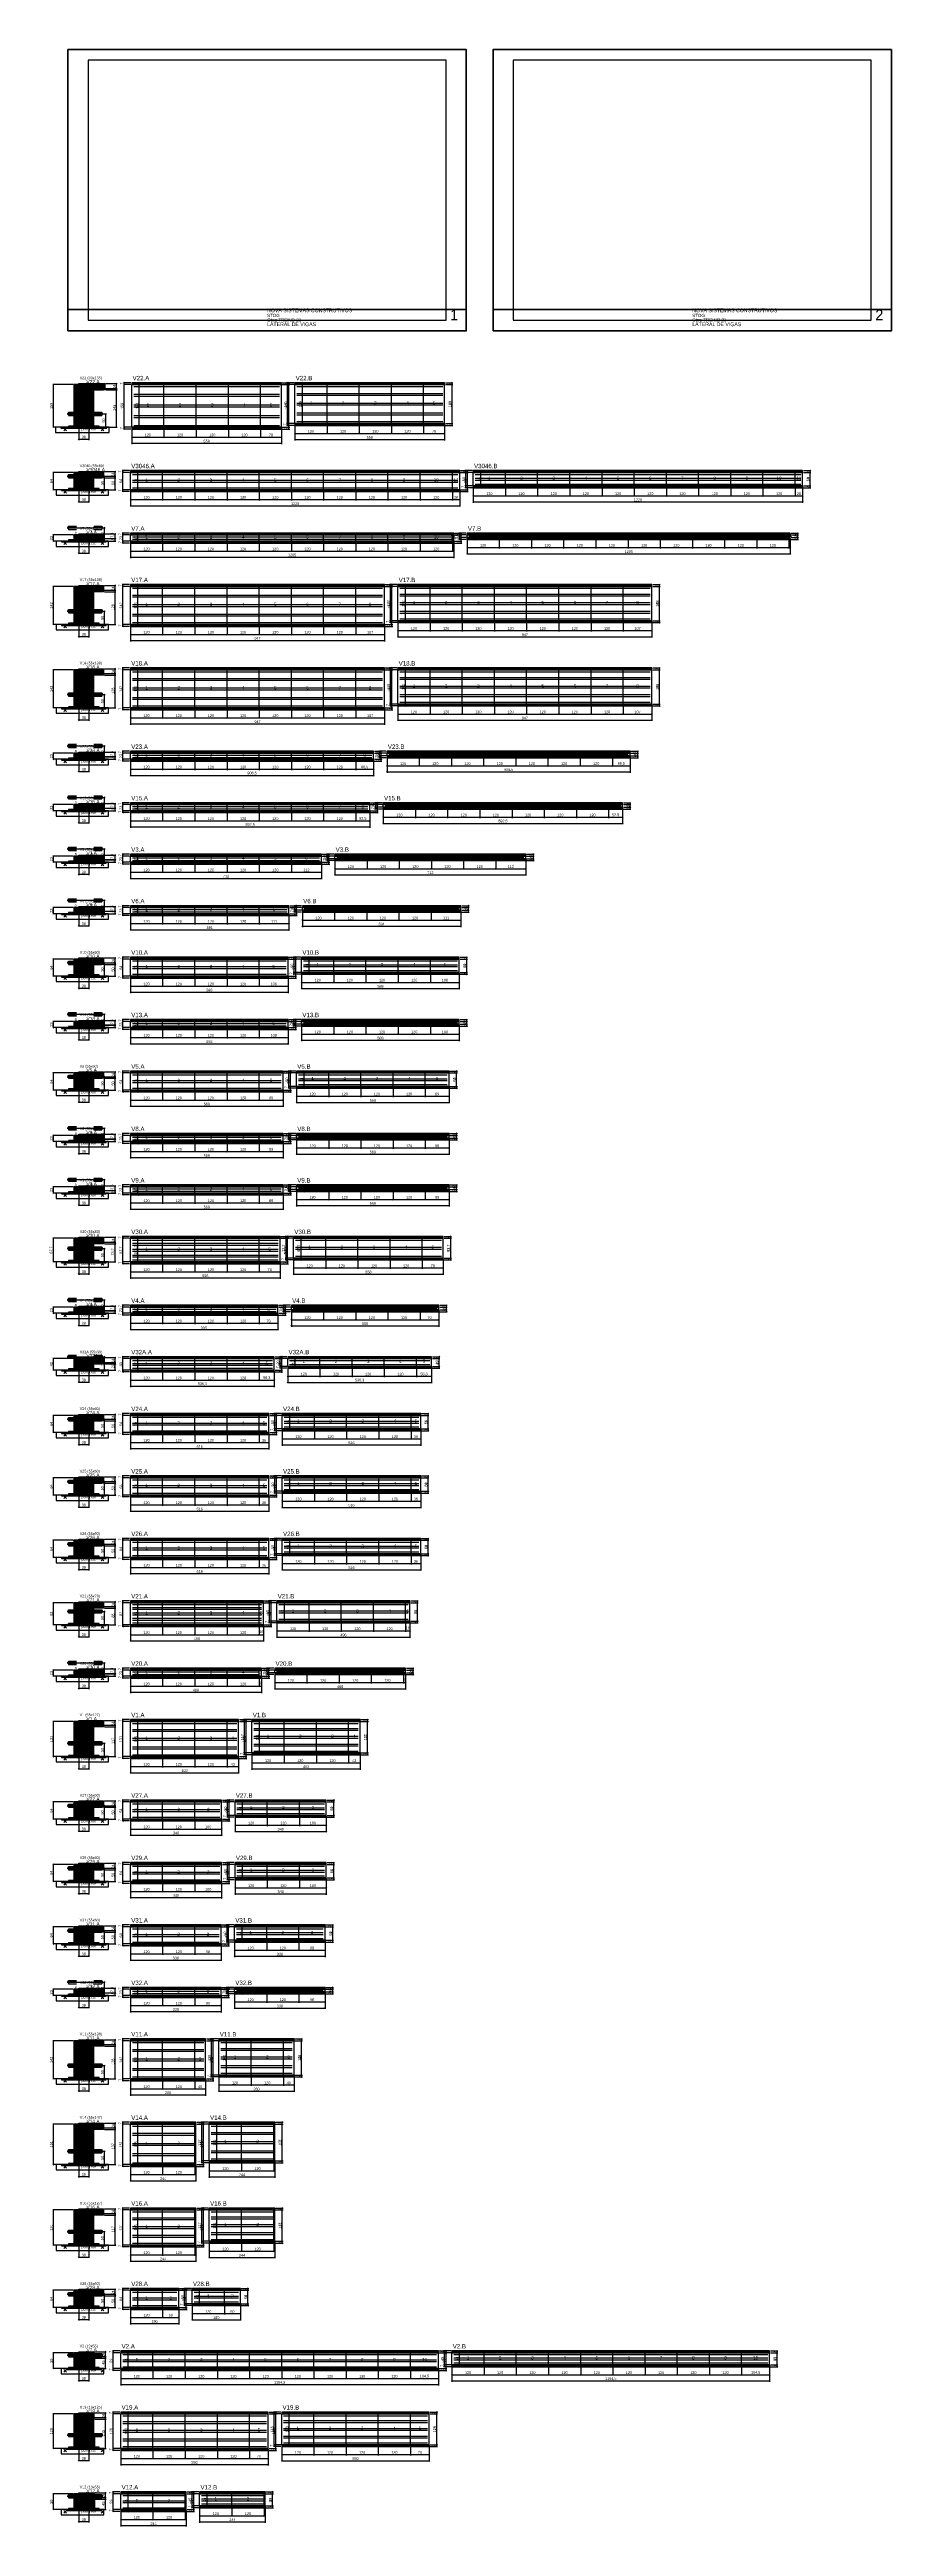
# Model space of a CAD drawing. Extents: x -10500 to 3070, y -7991 to 1250.
# Drawn here: x -69 to 3070, y -7991 to 1250 of the extents above.
import ezdxf
from ezdxf.enums import TextEntityAlignment as Align

# ---------------------------------------------------------------- set-up
doc = ezdxf.new("R2010")
doc.units = 0
for name, color, linetype in [('5', 5, 'Continuous'), ('barrote', 126, 'Continuous'), ('CARIMBO', 255, 'Continuous'), ('CONCRETO', 251, 'Continuous'), ('COTA', 241, 'Continuous'), ('Cota Seção (2x)', 241, 'Continuous'), ('detalhes', 7, 'Continuous'), ('ESTRUTURACAO', 7, 'Continuous'), ('Folhas', 255, 'Continuous'), ('Hachura', 251, 'Continuous'), ('Madeira', 126, 'Continuous'), ('NOMENCLATURA', 7, 'Continuous'), ('Painéis', 200, 'Continuous'), ('presilha', 224, 'Continuous'), ('SARR_2.2x7', 40, 'Continuous'), ('SCO-___-LAJ', 224, 'Continuous'), ('TENSOR', 224, 'Continuous'), ('Texto Seção', 7, 'Continuous')]:
    doc.layers.add(name, color=color, linetype=linetype)
doc.dimstyles.new('PAINEL', dxfattribs={"dimtxt": 10, "dimasz": 3, "dimexe": 3, "dimexo": 3, "dimgap": 3, "dimtad": 1, "dimblk": 'OBLIQUE', "dimblk1": 'OBLIQUE', "dimcen": 2.5, "dimclrd": 4, "dimclre": 4, "dimclrt": 240, "dimazin": 3, "dimtfac": 1, "dimtmove": 0, "dimatfit": 3})
doc.dimstyles.new('SECAO2X', dxfattribs={"dimtxt": 7, "dimasz": 5, "dimexe": 3, "dimexo": 3, "dimgap": 2, "dimtad": 3, "dimblk": 'OBLIQUE', "dimblk1": 'OBLIQUE', "dimcen": 2.5, "dimclrd": 4, "dimclre": 4, "dimclrt": 1, "dimazin": 3, "dimtfac": 1, "dimtmove": 0, "dimatfit": 3})

# ---------------------------------------------------------------- blocks, each defined once
blk = doc.blocks.new('PAR_ESQ')
for p, q in [((-1, -1), (1, 1)), ((-1, 1), (1, -1))]:
    blk.add_line(p, q)
blk = doc.blocks.new('PAR_FUNDO_ESQ')
for p, q in [((-1, -1), (1, 1)), ((-1, 1), (1, -1))]:
    blk.add_line(p, q)
blk = doc.blocks.new('PAR_FUNDO_DIR')
for p, q in [((-1, -1), (1, 1)), ((-1, 1), (1, -1))]:
    blk.add_line(p, q)
blk = doc.blocks.new('par_int_esq')
for p, q in [((-1, -1), (1, 1)), ((-1, 1), (1, -1))]:
    blk.add_line(p, q)
blk = doc.blocks.new('par_int_dir')
for p, q in [((-1, -1), (1, 1)), ((-1, 1), (1, -1))]:
    blk.add_line(p, q)
blk = doc.blocks.new('_OBLIQUE')
at = {"color": 0, "linetype": 'BYBLOCK'}
blk.add_line((-0.5, -0.5), (0.5, 0.5), dxfattribs=at)

msp = doc.modelspace()

# ---------------------------------------------------------------- hatches: boundary and pattern name
at = {"layer": 'COTA'}
h = msp.add_hatch(dxfattribs=at)
h.set_pattern_fill('ANSI31', scale=0.4)
h.paths.add_polyline_path([(40, -151), (40, 4), (138, 4), (138, -20), (78, -20), (78, -151)])
h = msp.add_hatch(dxfattribs=at)
h.set_pattern_fill('ANSI31', scale=0.5)
h.paths.add_polyline_path([(238, 0), (358, 0), (358, 7), (238, 7)])
h = msp.add_hatch(dxfattribs=at)
h.set_pattern_fill('ANSI31', scale=0.5)
h.paths.add_polyline_path([(358, 0), (478, 0), (478, 7), (358, 7)])
h = msp.add_hatch(dxfattribs=at)
h.set_pattern_fill('ANSI31', scale=0.5)
h.paths.add_polyline_path([(478, 0), (598, 0), (598, 7), (478, 7)])
h = msp.add_hatch(dxfattribs=at)
h.set_pattern_fill('ANSI31', scale=0.5)
h.paths.add_polyline_path([(598, 0), (718, 0), (718, 7), (598, 7)])
h = msp.add_hatch(dxfattribs=at)
h.set_pattern_fill('ANSI31', scale=0.5)
h.paths.add_polyline_path([(718, 0), (796, 0), (796, 7), (718, 7)])
h = msp.add_hatch(dxfattribs=at)
h.set_pattern_fill('ANSI31', scale=0.5)
h.paths.add_polyline_path([(846, 0), (966, 0), (966, 7), (846, 7)])
h = msp.add_hatch(dxfattribs=at)
h.set_pattern_fill('ANSI31', scale=0.5)
h.paths.add_polyline_path([(966, 0), (1086, 0), (1086, 7), (966, 7)])
h = msp.add_hatch(dxfattribs=at)
h.set_pattern_fill('ANSI31', scale=0.5)
h.paths.add_polyline_path([(1086, 0), (1206, 0), (1206, 7), (1086, 7)])
h = msp.add_hatch(dxfattribs=at)
h.set_pattern_fill('ANSI31', scale=0.5)
h.paths.add_polyline_path([(1206, 0), (1326, 0), (1326, 7), (1206, 7)])
h = msp.add_hatch(dxfattribs=at)
h.set_pattern_fill('ANSI31', scale=0.5)
h.paths.add_polyline_path([(1326, 0), (1404, 0), (1404, 7), (1326, 7)])
h = msp.add_hatch(dxfattribs=at)
h.set_pattern_fill('ANSI31', scale=0.5)
h.paths.add_polyline_path([(238, -166), (358, -166), (358, -159), (238, -159)])
h = msp.add_hatch(dxfattribs=at)
h.set_pattern_fill('ANSI31', scale=0.5)
h.paths.add_polyline_path([(358, -166), (478, -166), (478, -159), (358, -159)])
h = msp.add_hatch(dxfattribs=at)
h.set_pattern_fill('ANSI31', scale=0.5)
h.paths.add_polyline_path([(478, -166), (598, -166), (598, -159), (478, -159)])
h = msp.add_hatch(dxfattribs=at)
h.set_pattern_fill('ANSI31', scale=0.5)
h.paths.add_polyline_path([(598, -166), (718, -166), (718, -159), (598, -159)])
h = msp.add_hatch(dxfattribs=at)
h.set_pattern_fill('ANSI31', scale=0.5)
h.paths.add_polyline_path([(718, -166), (796, -166), (796, -159), (718, -159)])
h = msp.add_hatch(dxfattribs=at)
h.set_pattern_fill('ANSI31', scale=0.5)
h.paths.add_polyline_path([(846, -152), (966, -152), (966, -145), (846, -145)])
h = msp.add_hatch(dxfattribs=at)
h.set_pattern_fill('ANSI31', scale=0.5)
h.paths.add_polyline_path([(966, -152), (1086, -152), (1086, -145), (966, -145)])
h = msp.add_hatch(dxfattribs=at)
h.set_pattern_fill('ANSI31', scale=0.5)
h.paths.add_polyline_path([(1086, -152), (1206, -152), (1206, -145), (1086, -145)])
h = msp.add_hatch(dxfattribs=at)
h.set_pattern_fill('ANSI31', scale=0.5)
h.paths.add_polyline_path([(1206, -152), (1326, -152), (1326, -145), (1206, -145)])
h = msp.add_hatch(dxfattribs=at)
h.set_pattern_fill('ANSI31', scale=0.5)
h.paths.add_polyline_path([(1326, -152), (1404, -152), (1404, -145), (1326, -145)])
h = msp.add_hatch(dxfattribs=at)
h.set_pattern_fill('ANSI31', scale=0.4)
h.paths.add_polyline_path([(40, -384), (40, -324), (133, -324), (133, -348), (78, -348), (78, -384)])
h = msp.add_hatch(dxfattribs=at)
h.set_pattern_fill('ANSI31', scale=0.5)
h.paths.add_polyline_path([(233, -328), (353, -328), (353, -321), (233, -321)])
h = msp.add_hatch(dxfattribs=at)
h.set_pattern_fill('ANSI31', scale=0.5)
h.paths.add_polyline_path([(353, -328), (473, -328), (473, -321), (353, -321)])
h = msp.add_hatch(dxfattribs=at)
h.set_pattern_fill('ANSI31', scale=0.5)
h.paths.add_polyline_path([(473, -328), (593, -328), (593, -321), (473, -321)])
h = msp.add_hatch(dxfattribs=at)
h.set_pattern_fill('ANSI31', scale=0.5)
h.paths.add_polyline_path([(593, -328), (713, -328), (713, -321), (593, -321)])
h = msp.add_hatch(dxfattribs=at)
h.set_pattern_fill('ANSI31', scale=0.5)
h.paths.add_polyline_path([(713, -328), (833, -328), (833, -321), (713, -321)])
h = msp.add_hatch(dxfattribs=at)
h.set_pattern_fill('ANSI31', scale=0.5)
h.paths.add_polyline_path([(833, -328), (953, -328), (953, -321), (833, -321)])
h = msp.add_hatch(dxfattribs=at)
h.set_pattern_fill('ANSI31', scale=0.5)
h.paths.add_polyline_path([(953, -328), (1073, -328), (1073, -321), (953, -321)])
h = msp.add_hatch(dxfattribs=at)
h.set_pattern_fill('ANSI31', scale=0.5)
h.paths.add_polyline_path([(1073, -328), (1193, -328), (1193, -321), (1073, -321)])
h = msp.add_hatch(dxfattribs=at)
h.set_pattern_fill('ANSI31', scale=0.5)
h.paths.add_polyline_path([(1193, -328), (1313, -328), (1313, -321), (1193, -321)])
h = msp.add_hatch(dxfattribs=at)
h.set_pattern_fill('ANSI31', scale=0.5)
h.paths.add_polyline_path([(1313, -328), (1433, -328), (1433, -321), (1313, -321)])
h = msp.add_hatch(dxfattribs=at)
h.set_pattern_fill('ANSI31', scale=0.5)
h.paths.add_polyline_path([(1433, -328), (1461, -328), (1461, -321), (1433, -321)])
h = msp.add_hatch(dxfattribs=at)
h.set_pattern_fill('ANSI31', scale=0.5)
h.paths.add_polyline_path([(1511, -328), (1631, -328), (1631, -321), (1511, -321)])
h = msp.add_hatch(dxfattribs=at)
h.set_pattern_fill('ANSI31', scale=0.5)
h.paths.add_polyline_path([(1631, -328), (1751, -328), (1751, -321), (1631, -321)])
h = msp.add_hatch(dxfattribs=at)
h.set_pattern_fill('ANSI31', scale=0.5)
h.paths.add_polyline_path([(1751, -328), (1871, -328), (1871, -321), (1751, -321)])
h = msp.add_hatch(dxfattribs=at)
h.set_pattern_fill('ANSI31', scale=0.5)
h.paths.add_polyline_path([(1871, -328), (1991, -328), (1991, -321), (1871, -321)])
h = msp.add_hatch(dxfattribs=at)
h.set_pattern_fill('ANSI31', scale=0.5)
h.paths.add_polyline_path([(1991, -328), (2111, -328), (2111, -321), (1991, -321)])
h = msp.add_hatch(dxfattribs=at)
h.set_pattern_fill('ANSI31', scale=0.5)
h.paths.add_polyline_path([(2111, -328), (2231, -328), (2231, -321), (2111, -321)])
h = msp.add_hatch(dxfattribs=at)
h.set_pattern_fill('ANSI31', scale=0.5)
h.paths.add_polyline_path([(2231, -328), (2351, -328), (2351, -321), (2231, -321)])
h = msp.add_hatch(dxfattribs=at)
h.set_pattern_fill('ANSI31', scale=0.5)
h.paths.add_polyline_path([(2351, -328), (2471, -328), (2471, -321), (2351, -321)])
h = msp.add_hatch(dxfattribs=at)
h.set_pattern_fill('ANSI31', scale=0.5)
h.paths.add_polyline_path([(2471, -328), (2591, -328), (2591, -321), (2471, -321)])
h = msp.add_hatch(dxfattribs=at)
h.set_pattern_fill('ANSI31', scale=0.5)
h.paths.add_polyline_path([(2591, -328), (2711, -328), (2711, -321), (2591, -321)])
h = msp.add_hatch(dxfattribs=at)
h.set_pattern_fill('ANSI31', scale=0.5)
h.paths.add_polyline_path([(2711, -328), (2739, -328), (2739, -321), (2711, -321)])
h = msp.add_hatch(dxfattribs=at)
h.set_pattern_fill('ANSI31', scale=0.5)
h.paths.add_polyline_path([(233, -399), (353, -399), (353, -392), (233, -392)])
h = msp.add_hatch(dxfattribs=at)
h.set_pattern_fill('ANSI31', scale=0.5)
h.paths.add_polyline_path([(353, -399), (473, -399), (473, -392), (353, -392)])
h = msp.add_hatch(dxfattribs=at)
h.set_pattern_fill('ANSI31', scale=0.5)
h.paths.add_polyline_path([(473, -399), (593, -399), (593, -392), (473, -392)])
h = msp.add_hatch(dxfattribs=at)
h.set_pattern_fill('ANSI31', scale=0.5)
h.paths.add_polyline_path([(593, -399), (713, -399), (713, -392), (593, -392)])
h = msp.add_hatch(dxfattribs=at)
h.set_pattern_fill('ANSI31', scale=0.5)
h.paths.add_polyline_path([(713, -399), (833, -399), (833, -392), (713, -392)])
h = msp.add_hatch(dxfattribs=at)
h.set_pattern_fill('ANSI31', scale=0.5)
h.paths.add_polyline_path([(833, -399), (953, -399), (953, -392), (833, -392)])
h = msp.add_hatch(dxfattribs=at)
h.set_pattern_fill('ANSI31', scale=0.5)
h.paths.add_polyline_path([(953, -399), (1073, -399), (1073, -392), (953, -392)])
h = msp.add_hatch(dxfattribs=at)
h.set_pattern_fill('ANSI31', scale=0.5)
h.paths.add_polyline_path([(1073, -399), (1193, -399), (1193, -392), (1073, -392)])
h = msp.add_hatch(dxfattribs=at)
h.set_pattern_fill('ANSI31', scale=0.5)
h.paths.add_polyline_path([(1193, -399), (1313, -399), (1313, -392), (1193, -392)])
h = msp.add_hatch(dxfattribs=at)
h.set_pattern_fill('ANSI31', scale=0.5)
h.paths.add_polyline_path([(1313, -399), (1433, -399), (1433, -392), (1313, -392)])
h = msp.add_hatch(dxfattribs=at)
h.set_pattern_fill('ANSI31', scale=0.5)
h.paths.add_polyline_path([(1433, -399), (1461, -399), (1461, -392), (1433, -392)])
h = msp.add_hatch(dxfattribs=at)
h.set_pattern_fill('ANSI31', scale=0.5)
h.paths.add_polyline_path([(1511, -385), (1631, -385), (1631, -378), (1511, -378)])
h = msp.add_hatch(dxfattribs=at)
h.set_pattern_fill('ANSI31', scale=0.5)
h.paths.add_polyline_path([(1631, -385), (1751, -385), (1751, -378), (1631, -378)])
h = msp.add_hatch(dxfattribs=at)
h.set_pattern_fill('ANSI31', scale=0.5)
h.paths.add_polyline_path([(1751, -385), (1871, -385), (1871, -378), (1751, -378)])
h = msp.add_hatch(dxfattribs=at)
h.set_pattern_fill('ANSI31', scale=0.5)
h.paths.add_polyline_path([(1871, -385), (1991, -385), (1991, -378), (1871, -378)])
h = msp.add_hatch(dxfattribs=at)
h.set_pattern_fill('ANSI31', scale=0.5)
h.paths.add_polyline_path([(1991, -385), (2111, -385), (2111, -378), (1991, -378)])
h = msp.add_hatch(dxfattribs=at)
h.set_pattern_fill('ANSI31', scale=0.5)
h.paths.add_polyline_path([(2111, -385), (2231, -385), (2231, -378), (2111, -378)])
h = msp.add_hatch(dxfattribs=at)
h.set_pattern_fill('ANSI31', scale=0.5)
h.paths.add_polyline_path([(2231, -385), (2351, -385), (2351, -378), (2231, -378)])
h = msp.add_hatch(dxfattribs=at)
h.set_pattern_fill('ANSI31', scale=0.5)
h.paths.add_polyline_path([(2351, -385), (2471, -385), (2471, -378), (2351, -378)])
h = msp.add_hatch(dxfattribs=at)
h.set_pattern_fill('ANSI31', scale=0.5)
h.paths.add_polyline_path([(2471, -385), (2591, -385), (2591, -378), (2471, -378)])
h = msp.add_hatch(dxfattribs=at)
h.set_pattern_fill('ANSI31', scale=0.5)
h.paths.add_polyline_path([(2591, -385), (2711, -385), (2711, -378), (2591, -378)])
h = msp.add_hatch(dxfattribs=at)
h.set_pattern_fill('ANSI31', scale=0.5)
h.paths.add_polyline_path([(2711, -385), (2739, -385), (2739, -378), (2711, -378)])
h = msp.add_hatch(dxfattribs=at)
h.set_pattern_fill('ANSI31', scale=0.5)
h.paths.add_polyline_path([(233, -561), (353, -561), (353, -554), (233, -554)])
h = msp.add_hatch(dxfattribs=at)
h.set_pattern_fill('ANSI31', scale=0.5)
h.paths.add_polyline_path([(353, -561), (473, -561), (473, -554), (353, -554)])
h = msp.add_hatch(dxfattribs=at)
h.set_pattern_fill('ANSI31', scale=0.5)
h.paths.add_polyline_path([(473, -561), (593, -561), (593, -554), (473, -554)])
h = msp.add_hatch(dxfattribs=at)
h.set_pattern_fill('ANSI31', scale=0.5)
h.paths.add_polyline_path([(593, -561), (713, -561), (713, -554), (593, -554)])
h = msp.add_hatch(dxfattribs=at)
h.set_pattern_fill('ANSI31', scale=0.5)
h.paths.add_polyline_path([(713, -561), (833, -561), (833, -554), (713, -554)])
h = msp.add_hatch(dxfattribs=at)
h.set_pattern_fill('ANSI31', scale=0.5)
h.paths.add_polyline_path([(833, -561), (953, -561), (953, -554), (833, -554)])
h = msp.add_hatch(dxfattribs=at)
h.set_pattern_fill('ANSI31', scale=0.5)
h.paths.add_polyline_path([(953, -561), (1073, -561), (1073, -554), (953, -554)])
h = msp.add_hatch(dxfattribs=at)
h.set_pattern_fill('ANSI31', scale=0.5)
h.paths.add_polyline_path([(1073, -561), (1193, -561), (1193, -554), (1073, -554)])
h = msp.add_hatch(dxfattribs=at)
h.set_pattern_fill('ANSI31', scale=0.5)
h.paths.add_polyline_path([(1193, -561), (1313, -561), (1313, -554), (1193, -554)])
h = msp.add_hatch(dxfattribs=at)
h.set_pattern_fill('ANSI31', scale=0.5)
h.paths.add_polyline_path([(1313, -561), (1433, -561), (1433, -554), (1313, -554)])
h = msp.add_hatch(dxfattribs=at)
h.set_pattern_fill('ANSI31', scale=0.5)
h.paths.add_polyline_path([(1433, -561), (1438, -561), (1438, -554), (1433, -554)])
h = msp.add_hatch(dxfattribs=at)
h.set_pattern_fill('ANSI31', scale=0.5)
h.paths.add_polyline_path([(1488, -561), (1608, -561), (1608, -554), (1488, -554)])
h = msp.add_hatch(dxfattribs=at)
h.set_pattern_fill('ANSI31', scale=0.5)
h.paths.add_polyline_path([(1608, -561), (1728, -561), (1728, -554), (1608, -554)])
h = msp.add_hatch(dxfattribs=at)
h.set_pattern_fill('ANSI31', scale=0.5)
h.paths.add_polyline_path([(1728, -561), (1848, -561), (1848, -554), (1728, -554)])
h = msp.add_hatch(dxfattribs=at)
h.set_pattern_fill('ANSI31', scale=0.5)
h.paths.add_polyline_path([(1848, -561), (1968, -561), (1968, -554), (1848, -554)])
h = msp.add_hatch(dxfattribs=at)
h.set_pattern_fill('ANSI31', scale=0.5)
h.paths.add_polyline_path([(1968, -561), (2088, -561), (2088, -554), (1968, -554)])
h = msp.add_hatch(dxfattribs=at)
h.set_pattern_fill('ANSI31', scale=0.5)
h.paths.add_polyline_path([(2088, -561), (2208, -561), (2208, -554), (2088, -554)])
h = msp.add_hatch(dxfattribs=at)
h.set_pattern_fill('ANSI31', scale=0.5)
h.paths.add_polyline_path([(2208, -561), (2328, -561), (2328, -554), (2208, -554)])
h = msp.add_hatch(dxfattribs=at)
h.set_pattern_fill('ANSI31', scale=0.5)
h.paths.add_polyline_path([(2328, -561), (2448, -561), (2448, -554), (2328, -554)])
h = msp.add_hatch(dxfattribs=at)
h.set_pattern_fill('ANSI31', scale=0.5)
h.paths.add_polyline_path([(2448, -561), (2568, -561), (2568, -554), (2448, -554)])
h = msp.add_hatch(dxfattribs=at)
h.set_pattern_fill('ANSI31', scale=0.5)
h.paths.add_polyline_path([(2568, -561), (2688, -561), (2688, -554), (2568, -554)])
h = msp.add_hatch(dxfattribs=at)
h.set_pattern_fill('ANSI31', scale=0.5)
h.paths.add_polyline_path([(2688, -561), (2693, -561), (2693, -554), (2688, -554)])
h = msp.add_hatch(dxfattribs=at)
h.set_pattern_fill('ANSI31', scale=0.4)
h.paths.add_polyline_path([(40, -576), (40, -557), (133, -557), (133, -574.6), (78, -574.6), (78, -576)])
h = msp.add_hatch(dxfattribs=at)
h.set_pattern_fill('ANSI31', scale=0.5)
h.paths.add_polyline_path([(233, -591), (353, -591), (353, -584), (233, -584)])
h = msp.add_hatch(dxfattribs=at)
h.set_pattern_fill('ANSI31', scale=0.5)
h.paths.add_polyline_path([(353, -591), (473, -591), (473, -584), (353, -584)])
h = msp.add_hatch(dxfattribs=at)
h.set_pattern_fill('ANSI31', scale=0.5)
h.paths.add_polyline_path([(473, -591), (593, -591), (593, -584), (473, -584)])
h = msp.add_hatch(dxfattribs=at)
h.set_pattern_fill('ANSI31', scale=0.5)
h.paths.add_polyline_path([(593, -591), (713, -591), (713, -584), (593, -584)])
h = msp.add_hatch(dxfattribs=at)
h.set_pattern_fill('ANSI31', scale=0.5)
h.paths.add_polyline_path([(713, -591), (833, -591), (833, -584), (713, -584)])
h = msp.add_hatch(dxfattribs=at)
h.set_pattern_fill('ANSI31', scale=0.5)
h.paths.add_polyline_path([(833, -591), (953, -591), (953, -584), (833, -584)])
h = msp.add_hatch(dxfattribs=at)
h.set_pattern_fill('ANSI31', scale=0.5)
h.paths.add_polyline_path([(953, -591), (1073, -591), (1073, -584), (953, -584)])
h = msp.add_hatch(dxfattribs=at)
h.set_pattern_fill('ANSI31', scale=0.5)
h.paths.add_polyline_path([(1073, -591), (1193, -591), (1193, -584), (1073, -584)])
h = msp.add_hatch(dxfattribs=at)
h.set_pattern_fill('ANSI31', scale=0.5)
h.paths.add_polyline_path([(1193, -591), (1313, -591), (1313, -584), (1193, -584)])
h = msp.add_hatch(dxfattribs=at)
h.set_pattern_fill('ANSI31', scale=0.5)
h.paths.add_polyline_path([(1313, -591), (1433, -591), (1433, -584), (1313, -584)])
h = msp.add_hatch(dxfattribs=at)
h.set_pattern_fill('ANSI31', scale=0.5)
h.paths.add_polyline_path([(1433, -591), (1438, -591), (1438, -584), (1433, -584)])
h = msp.add_hatch(dxfattribs=at)
h.set_pattern_fill('ANSI31', scale=0.5)
h.paths.add_polyline_path([(1488, -578), (1608, -578), (1608, -571), (1488, -571)])
h = msp.add_hatch(dxfattribs=at)
h.set_pattern_fill('ANSI31', scale=0.5)
h.paths.add_polyline_path([(1608, -578), (1728, -578), (1728, -571), (1608, -571)])
h = msp.add_hatch(dxfattribs=at)
h.set_pattern_fill('ANSI31', scale=0.5)
h.paths.add_polyline_path([(1728, -578), (1848, -578), (1848, -571), (1728, -571)])
h = msp.add_hatch(dxfattribs=at)
h.set_pattern_fill('ANSI31', scale=0.5)
h.paths.add_polyline_path([(1848, -578), (1968, -578), (1968, -571), (1848, -571)])
h = msp.add_hatch(dxfattribs=at)
h.set_pattern_fill('ANSI31', scale=0.5)
h.paths.add_polyline_path([(1968, -578), (2088, -578), (2088, -571), (1968, -571)])
h = msp.add_hatch(dxfattribs=at)
h.set_pattern_fill('ANSI31', scale=0.5)
h.paths.add_polyline_path([(2088, -578), (2208, -578), (2208, -571), (2088, -571)])
h = msp.add_hatch(dxfattribs=at)
h.set_pattern_fill('ANSI31', scale=0.5)
h.paths.add_polyline_path([(2208, -578), (2328, -578), (2328, -571), (2208, -571)])
h = msp.add_hatch(dxfattribs=at)
h.set_pattern_fill('ANSI31', scale=0.5)
h.paths.add_polyline_path([(2328, -578), (2448, -578), (2448, -571), (2328, -571)])
h = msp.add_hatch(dxfattribs=at)
h.set_pattern_fill('ANSI31', scale=0.5)
h.paths.add_polyline_path([(2448, -578), (2568, -578), (2568, -571), (2448, -571)])
h = msp.add_hatch(dxfattribs=at)
h.set_pattern_fill('ANSI31', scale=0.5)
h.paths.add_polyline_path([(2568, -578), (2688, -578), (2688, -571), (2568, -571)])
h = msp.add_hatch(dxfattribs=at)
h.set_pattern_fill('ANSI31', scale=0.5)
h.paths.add_polyline_path([(2688, -578), (2693, -578), (2693, -571), (2688, -571)])
h = msp.add_hatch(dxfattribs=at)
h.set_pattern_fill('ANSI31', scale=0.4)
h.paths.add_polyline_path([(40, -887), (40, -749), (133, -749), (133, -773), (78, -773), (78, -887)])
h = msp.add_hatch(dxfattribs=at)
h.set_pattern_fill('ANSI31', scale=0.5)
h.paths.add_polyline_path([(233, -753), (353, -753), (353, -746), (233, -746)])
h = msp.add_hatch(dxfattribs=at)
h.set_pattern_fill('ANSI31', scale=0.5)
h.paths.add_polyline_path([(353, -753), (473, -753), (473, -746), (353, -746)])
h = msp.add_hatch(dxfattribs=at)
h.set_pattern_fill('ANSI31', scale=0.5)
h.paths.add_polyline_path([(473, -753), (593, -753), (593, -746), (473, -746)])
h = msp.add_hatch(dxfattribs=at)
h.set_pattern_fill('ANSI31', scale=0.5)
h.paths.add_polyline_path([(593, -753), (713, -753), (713, -746), (593, -746)])
h = msp.add_hatch(dxfattribs=at)
h.set_pattern_fill('ANSI31', scale=0.5)
h.paths.add_polyline_path([(713, -753), (833, -753), (833, -746), (713, -746)])
h = msp.add_hatch(dxfattribs=at)
h.set_pattern_fill('ANSI31', scale=0.5)
h.paths.add_polyline_path([(833, -753), (953, -753), (953, -746), (833, -746)])
h = msp.add_hatch(dxfattribs=at)
h.set_pattern_fill('ANSI31', scale=0.5)
h.paths.add_polyline_path([(953, -753), (1073, -753), (1073, -746), (953, -746)])
h = msp.add_hatch(dxfattribs=at)
h.set_pattern_fill('ANSI31', scale=0.5)
h.paths.add_polyline_path([(1073, -753), (1180, -753), (1180, -746), (1073, -746)])
h = msp.add_hatch(dxfattribs=at)
h.set_pattern_fill('ANSI31', scale=0.5)
h.paths.add_polyline_path([(1230, -753), (1350, -753), (1350, -746), (1230, -746)])
h = msp.add_hatch(dxfattribs=at)
h.set_pattern_fill('ANSI31', scale=0.5)
h.paths.add_polyline_path([(1350, -753), (1470, -753), (1470, -746), (1350, -746)])
h = msp.add_hatch(dxfattribs=at)
h.set_pattern_fill('ANSI31', scale=0.5)
h.paths.add_polyline_path([(1470, -753), (1590, -753), (1590, -746), (1470, -746)])
h = msp.add_hatch(dxfattribs=at)
h.set_pattern_fill('ANSI31', scale=0.5)
h.paths.add_polyline_path([(1590, -753), (1710, -753), (1710, -746), (1590, -746)])
h = msp.add_hatch(dxfattribs=at)
h.set_pattern_fill('ANSI31', scale=0.5)
h.paths.add_polyline_path([(1710, -753), (1830, -753), (1830, -746), (1710, -746)])
h = msp.add_hatch(dxfattribs=at)
h.set_pattern_fill('ANSI31', scale=0.5)
h.paths.add_polyline_path([(1830, -753), (1950, -753), (1950, -746), (1830, -746)])
h = msp.add_hatch(dxfattribs=at)
h.set_pattern_fill('ANSI31', scale=0.5)
h.paths.add_polyline_path([(1950, -753), (2070, -753), (2070, -746), (1950, -746)])
h = msp.add_hatch(dxfattribs=at)
h.set_pattern_fill('ANSI31', scale=0.5)
h.paths.add_polyline_path([(2070, -753), (2177, -753), (2177, -746), (2070, -746)])
h = msp.add_hatch(dxfattribs=at)
h.set_pattern_fill('ANSI31', scale=0.5)
h.paths.add_polyline_path([(233, -902), (353, -902), (353, -895), (233, -895)])
h = msp.add_hatch(dxfattribs=at)
h.set_pattern_fill('ANSI31', scale=0.5)
h.paths.add_polyline_path([(353, -902), (473, -902), (473, -895), (353, -895)])
h = msp.add_hatch(dxfattribs=at)
h.set_pattern_fill('ANSI31', scale=0.5)
h.paths.add_polyline_path([(473, -902), (593, -902), (593, -895), (473, -895)])
h = msp.add_hatch(dxfattribs=at)
h.set_pattern_fill('ANSI31', scale=0.5)
h.paths.add_polyline_path([(593, -902), (713, -902), (713, -895), (593, -895)])
h = msp.add_hatch(dxfattribs=at)
h.set_pattern_fill('ANSI31', scale=0.5)
h.paths.add_polyline_path([(713, -902), (833, -902), (833, -895), (713, -895)])
h = msp.add_hatch(dxfattribs=at)
h.set_pattern_fill('ANSI31', scale=0.5)
h.paths.add_polyline_path([(833, -902), (953, -902), (953, -895), (833, -895)])
h = msp.add_hatch(dxfattribs=at)
h.set_pattern_fill('ANSI31', scale=0.5)
h.paths.add_polyline_path([(953, -902), (1073, -902), (1073, -895), (953, -895)])
h = msp.add_hatch(dxfattribs=at)
h.set_pattern_fill('ANSI31', scale=0.5)
h.paths.add_polyline_path([(1073, -902), (1180, -902), (1180, -895), (1073, -895)])
h = msp.add_hatch(dxfattribs=at)
h.set_pattern_fill('ANSI31', scale=0.5)
h.paths.add_polyline_path([(1230, -888), (1350, -888), (1350, -881), (1230, -881)])
h = msp.add_hatch(dxfattribs=at)
h.set_pattern_fill('ANSI31', scale=0.5)
h.paths.add_polyline_path([(1350, -888), (1470, -888), (1470, -881), (1350, -881)])
h = msp.add_hatch(dxfattribs=at)
h.set_pattern_fill('ANSI31', scale=0.5)
h.paths.add_polyline_path([(1470, -888), (1590, -888), (1590, -881), (1470, -881)])
h = msp.add_hatch(dxfattribs=at)
h.set_pattern_fill('ANSI31', scale=0.5)
h.paths.add_polyline_path([(1590, -888), (1710, -888), (1710, -881), (1590, -881)])
h = msp.add_hatch(dxfattribs=at)
h.set_pattern_fill('ANSI31', scale=0.5)
h.paths.add_polyline_path([(1710, -888), (1830, -888), (1830, -881), (1710, -881)])
h = msp.add_hatch(dxfattribs=at)
h.set_pattern_fill('ANSI31', scale=0.5)
h.paths.add_polyline_path([(1830, -888), (1950, -888), (1950, -881), (1830, -881)])
h = msp.add_hatch(dxfattribs=at)
h.set_pattern_fill('ANSI31', scale=0.5)
h.paths.add_polyline_path([(1950, -888), (2070, -888), (2070, -881), (1950, -881)])
h = msp.add_hatch(dxfattribs=at)
h.set_pattern_fill('ANSI31', scale=0.5)
h.paths.add_polyline_path([(2070, -888), (2177, -888), (2177, -881), (2070, -881)])
h = msp.add_hatch(dxfattribs=at)
h.set_pattern_fill('ANSI31', scale=0.4)
h.paths.add_polyline_path([(40, -1198), (40, -1060), (133, -1060), (133, -1084), (78, -1084), (78, -1198)])
h = msp.add_hatch(dxfattribs=at)
h.set_pattern_fill('ANSI31', scale=0.5)
h.paths.add_polyline_path([(233, -1064), (353, -1064), (353, -1057), (233, -1057)])
h = msp.add_hatch(dxfattribs=at)
h.set_pattern_fill('ANSI31', scale=0.5)
h.paths.add_polyline_path([(353, -1064), (473, -1064), (473, -1057), (353, -1057)])
h = msp.add_hatch(dxfattribs=at)
h.set_pattern_fill('ANSI31', scale=0.5)
h.paths.add_polyline_path([(473, -1064), (593, -1064), (593, -1057), (473, -1057)])
h = msp.add_hatch(dxfattribs=at)
h.set_pattern_fill('ANSI31', scale=0.5)
h.paths.add_polyline_path([(593, -1064), (713, -1064), (713, -1057), (593, -1057)])
h = msp.add_hatch(dxfattribs=at)
h.set_pattern_fill('ANSI31', scale=0.5)
h.paths.add_polyline_path([(713, -1064), (833, -1064), (833, -1057), (713, -1057)])
h = msp.add_hatch(dxfattribs=at)
h.set_pattern_fill('ANSI31', scale=0.5)
h.paths.add_polyline_path([(833, -1064), (953, -1064), (953, -1057), (833, -1057)])
h = msp.add_hatch(dxfattribs=at)
h.set_pattern_fill('ANSI31', scale=0.5)
h.paths.add_polyline_path([(953, -1064), (1073, -1064), (1073, -1057), (953, -1057)])
h = msp.add_hatch(dxfattribs=at)
h.set_pattern_fill('ANSI31', scale=0.5)
h.paths.add_polyline_path([(1073, -1064), (1180, -1064), (1180, -1057), (1073, -1057)])
h = msp.add_hatch(dxfattribs=at)
h.set_pattern_fill('ANSI31', scale=0.5)
h.paths.add_polyline_path([(1230, -1064), (1350, -1064), (1350, -1057), (1230, -1057)])
h = msp.add_hatch(dxfattribs=at)
h.set_pattern_fill('ANSI31', scale=0.5)
h.paths.add_polyline_path([(1350, -1064), (1470, -1064), (1470, -1057), (1350, -1057)])
h = msp.add_hatch(dxfattribs=at)
h.set_pattern_fill('ANSI31', scale=0.5)
h.paths.add_polyline_path([(1470, -1064), (1590, -1064), (1590, -1057), (1470, -1057)])
h = msp.add_hatch(dxfattribs=at)
h.set_pattern_fill('ANSI31', scale=0.5)
h.paths.add_polyline_path([(1590, -1064), (1710, -1064), (1710, -1057), (1590, -1057)])
h = msp.add_hatch(dxfattribs=at)
h.set_pattern_fill('ANSI31', scale=0.5)
h.paths.add_polyline_path([(1710, -1064), (1830, -1064), (1830, -1057), (1710, -1057)])
h = msp.add_hatch(dxfattribs=at)
h.set_pattern_fill('ANSI31', scale=0.5)
h.paths.add_polyline_path([(1830, -1064), (1950, -1064), (1950, -1057), (1830, -1057)])
h = msp.add_hatch(dxfattribs=at)
h.set_pattern_fill('ANSI31', scale=0.5)
h.paths.add_polyline_path([(1950, -1064), (2070, -1064), (2070, -1057), (1950, -1057)])
h = msp.add_hatch(dxfattribs=at)
h.set_pattern_fill('ANSI31', scale=0.5)
h.paths.add_polyline_path([(2070, -1064), (2177, -1064), (2177, -1057), (2070, -1057)])
h = msp.add_hatch(dxfattribs=at)
h.set_pattern_fill('ANSI31', scale=0.5)
h.paths.add_polyline_path([(1230, -1199), (1350, -1199), (1350, -1192), (1230, -1192)])
h = msp.add_hatch(dxfattribs=at)
h.set_pattern_fill('ANSI31', scale=0.5)
h.paths.add_polyline_path([(1350, -1199), (1470, -1199), (1470, -1192), (1350, -1192)])
h = msp.add_hatch(dxfattribs=at)
h.set_pattern_fill('ANSI31', scale=0.5)
h.paths.add_polyline_path([(1470, -1199), (1590, -1199), (1590, -1192), (1470, -1192)])
h = msp.add_hatch(dxfattribs=at)
h.set_pattern_fill('ANSI31', scale=0.5)
h.paths.add_polyline_path([(1590, -1199), (1710, -1199), (1710, -1192), (1590, -1192)])
h = msp.add_hatch(dxfattribs=at)
h.set_pattern_fill('ANSI31', scale=0.5)
h.paths.add_polyline_path([(1710, -1199), (1830, -1199), (1830, -1192), (1710, -1192)])
h = msp.add_hatch(dxfattribs=at)
h.set_pattern_fill('ANSI31', scale=0.5)
h.paths.add_polyline_path([(1830, -1199), (1950, -1199), (1950, -1192), (1830, -1192)])
h = msp.add_hatch(dxfattribs=at)
h.set_pattern_fill('ANSI31', scale=0.5)
h.paths.add_polyline_path([(1950, -1199), (2070, -1199), (2070, -1192), (1950, -1192)])
h = msp.add_hatch(dxfattribs=at)
h.set_pattern_fill('ANSI31', scale=0.5)
h.paths.add_polyline_path([(2070, -1199), (2177, -1199), (2177, -1192), (2070, -1192)])
h = msp.add_hatch(dxfattribs=at)
h.set_pattern_fill('ANSI31', scale=0.5)
h.paths.add_polyline_path([(233, -1213), (353, -1213), (353, -1206), (233, -1206)])
h = msp.add_hatch(dxfattribs=at)
h.set_pattern_fill('ANSI31', scale=0.5)
h.paths.add_polyline_path([(353, -1213), (473, -1213), (473, -1206), (353, -1206)])
h = msp.add_hatch(dxfattribs=at)
h.set_pattern_fill('ANSI31', scale=0.5)
h.paths.add_polyline_path([(473, -1213), (593, -1213), (593, -1206), (473, -1206)])
h = msp.add_hatch(dxfattribs=at)
h.set_pattern_fill('ANSI31', scale=0.5)
h.paths.add_polyline_path([(593, -1213), (713, -1213), (713, -1206), (593, -1206)])
h = msp.add_hatch(dxfattribs=at)
h.set_pattern_fill('ANSI31', scale=0.5)
h.paths.add_polyline_path([(713, -1213), (833, -1213), (833, -1206), (713, -1206)])
h = msp.add_hatch(dxfattribs=at)
h.set_pattern_fill('ANSI31', scale=0.5)
h.paths.add_polyline_path([(833, -1213), (953, -1213), (953, -1206), (833, -1206)])
h = msp.add_hatch(dxfattribs=at)
h.set_pattern_fill('ANSI31', scale=0.5)
h.paths.add_polyline_path([(953, -1213), (1073, -1213), (1073, -1206), (953, -1206)])
h = msp.add_hatch(dxfattribs=at)
h.set_pattern_fill('ANSI31', scale=0.5)
h.paths.add_polyline_path([(1073, -1213), (1180, -1213), (1180, -1206), (1073, -1206)])
h = msp.add_hatch(dxfattribs=at)
h.set_pattern_fill('ANSI31', scale=0.4)
h.paths.add_polyline_path([(40, -1390), (40, -1371), (133, -1371), (133, -1388.6), (78, -1388.6), (78, -1390)])
h = msp.add_hatch(dxfattribs=at)
h.set_pattern_fill('ANSI31', scale=0.5)
h.paths.add_polyline_path([(233, -1375), (353, -1375), (353, -1368), (233, -1368)])
h = msp.add_hatch(dxfattribs=at)
h.set_pattern_fill('ANSI31', scale=0.5)
h.paths.add_polyline_path([(353, -1375), (473, -1375), (473, -1368), (353, -1368)])
h = msp.add_hatch(dxfattribs=at)
h.set_pattern_fill('ANSI31', scale=0.5)
h.paths.add_polyline_path([(473, -1375), (593, -1375), (593, -1368), (473, -1368)])
h = msp.add_hatch(dxfattribs=at)
h.set_pattern_fill('ANSI31', scale=0.5)
h.paths.add_polyline_path([(593, -1375), (713, -1375), (713, -1368), (593, -1368)])
h = msp.add_hatch(dxfattribs=at)
h.set_pattern_fill('ANSI31', scale=0.5)
h.paths.add_polyline_path([(713, -1375), (833, -1375), (833, -1368), (713, -1368)])
h = msp.add_hatch(dxfattribs=at)
h.set_pattern_fill('ANSI31', scale=0.5)
h.paths.add_polyline_path([(833, -1375), (953, -1375), (953, -1368), (833, -1368)])
h = msp.add_hatch(dxfattribs=at)
h.set_pattern_fill('ANSI31', scale=0.5)
h.paths.add_polyline_path([(953, -1375), (1073, -1375), (1073, -1368), (953, -1368)])
h = msp.add_hatch(dxfattribs=at)
h.set_pattern_fill('ANSI31', scale=0.5)
h.paths.add_polyline_path([(1073, -1375), (1139.5, -1375), (1139.5, -1368), (1073, -1368)])
h = msp.add_hatch(dxfattribs=at)
h.set_pattern_fill('ANSI31', scale=0.5)
h.paths.add_polyline_path([(1189.5, -1375), (1309.5, -1375), (1309.5, -1368), (1189.5, -1368)])
h = msp.add_hatch(dxfattribs=at)
h.set_pattern_fill('ANSI31', scale=0.5)
h.paths.add_polyline_path([(1189.5, -1392), (1309.5, -1392), (1309.5, -1385), (1189.5, -1385)])
h = msp.add_hatch(dxfattribs=at)
h.set_pattern_fill('ANSI31', scale=0.5)
h.paths.add_polyline_path([(1309.5, -1375), (1429.5, -1375), (1429.5, -1368), (1309.5, -1368)])
h = msp.add_hatch(dxfattribs=at)
h.set_pattern_fill('ANSI31', scale=0.5)
h.paths.add_polyline_path([(1309.5, -1392), (1429.5, -1392), (1429.5, -1385), (1309.5, -1385)])
h = msp.add_hatch(dxfattribs=at)
h.set_pattern_fill('ANSI31', scale=0.5)
h.paths.add_polyline_path([(1429.5, -1375), (1549.5, -1375), (1549.5, -1368), (1429.5, -1368)])
h = msp.add_hatch(dxfattribs=at)
h.set_pattern_fill('ANSI31', scale=0.5)
h.paths.add_polyline_path([(1429.5, -1392), (1549.5, -1392), (1549.5, -1385), (1429.5, -1385)])
h = msp.add_hatch(dxfattribs=at)
h.set_pattern_fill('ANSI31', scale=0.5)
h.paths.add_polyline_path([(1549.5, -1375), (1669.5, -1375), (1669.5, -1368), (1549.5, -1368)])
h = msp.add_hatch(dxfattribs=at)
h.set_pattern_fill('ANSI31', scale=0.5)
h.paths.add_polyline_path([(1549.5, -1392), (1669.5, -1392), (1669.5, -1385), (1549.5, -1385)])
h = msp.add_hatch(dxfattribs=at)
h.set_pattern_fill('ANSI31', scale=0.5)
h.paths.add_polyline_path([(1669.5, -1375), (1789.5, -1375), (1789.5, -1368), (1669.5, -1368)])
h = msp.add_hatch(dxfattribs=at)
h.set_pattern_fill('ANSI31', scale=0.5)
h.paths.add_polyline_path([(1669.5, -1392), (1789.5, -1392), (1789.5, -1385), (1669.5, -1385)])
h = msp.add_hatch(dxfattribs=at)
h.set_pattern_fill('ANSI31', scale=0.5)
h.paths.add_polyline_path([(1789.5, -1375), (1909.5, -1375), (1909.5, -1368), (1789.5, -1368)])
h = msp.add_hatch(dxfattribs=at)
h.set_pattern_fill('ANSI31', scale=0.5)
h.paths.add_polyline_path([(1789.5, -1392), (1909.5, -1392), (1909.5, -1385), (1789.5, -1385)])
h = msp.add_hatch(dxfattribs=at)
h.set_pattern_fill('ANSI31', scale=0.5)
h.paths.add_polyline_path([(1909.5, -1375), (2029.5, -1375), (2029.5, -1368), (1909.5, -1368)])
h = msp.add_hatch(dxfattribs=at)
h.set_pattern_fill('ANSI31', scale=0.5)
h.paths.add_polyline_path([(1909.5, -1392), (2029.5, -1392), (2029.5, -1385), (1909.5, -1385)])
h = msp.add_hatch(dxfattribs=at)
h.set_pattern_fill('ANSI31', scale=0.5)
h.paths.add_polyline_path([(2029.5, -1375), (2096, -1375), (2096, -1368), (2029.5, -1368)])
h = msp.add_hatch(dxfattribs=at)
h.set_pattern_fill('ANSI31', scale=0.5)
h.paths.add_polyline_path([(2029.5, -1392), (2096, -1392), (2096, -1385), (2029.5, -1385)])
h = msp.add_hatch(dxfattribs=at)
h.set_pattern_fill('ANSI31', scale=0.5)
h.paths.add_polyline_path([(233, -1405), (353, -1405), (353, -1398), (233, -1398)])
h = msp.add_hatch(dxfattribs=at)
h.set_pattern_fill('ANSI31', scale=0.5)
h.paths.add_polyline_path([(353, -1405), (473, -1405), (473, -1398), (353, -1398)])
h = msp.add_hatch(dxfattribs=at)
h.set_pattern_fill('ANSI31', scale=0.5)
h.paths.add_polyline_path([(473, -1405), (593, -1405), (593, -1398), (473, -1398)])
h = msp.add_hatch(dxfattribs=at)
h.set_pattern_fill('ANSI31', scale=0.5)
h.paths.add_polyline_path([(593, -1405), (713, -1405), (713, -1398), (593, -1398)])
h = msp.add_hatch(dxfattribs=at)
h.set_pattern_fill('ANSI31', scale=0.5)
h.paths.add_polyline_path([(713, -1405), (833, -1405), (833, -1398), (713, -1398)])
h = msp.add_hatch(dxfattribs=at)
h.set_pattern_fill('ANSI31', scale=0.5)
h.paths.add_polyline_path([(833, -1405), (953, -1405), (953, -1398), (833, -1398)])
h = msp.add_hatch(dxfattribs=at)
h.set_pattern_fill('ANSI31', scale=0.5)
h.paths.add_polyline_path([(953, -1405), (1073, -1405), (1073, -1398), (953, -1398)])
h = msp.add_hatch(dxfattribs=at)
h.set_pattern_fill('ANSI31', scale=0.5)
h.paths.add_polyline_path([(1073, -1405), (1139.5, -1405), (1139.5, -1398), (1073, -1398)])
h = msp.add_hatch(dxfattribs=at)
h.set_pattern_fill('ANSI31', scale=0.4)
h.paths.add_polyline_path([(40, -1582), (40, -1563), (133, -1563), (133, -1580.6), (78, -1580.6), (78, -1582)])
h = msp.add_hatch(dxfattribs=at)
h.set_pattern_fill('ANSI31', scale=0.5)
h.paths.add_polyline_path([(233, -1567), (353, -1567), (353, -1560), (233, -1560)])
h = msp.add_hatch(dxfattribs=at)
h.set_pattern_fill('ANSI31', scale=0.5)
h.paths.add_polyline_path([(353, -1567), (473, -1567), (473, -1560), (353, -1560)])
h = msp.add_hatch(dxfattribs=at)
h.set_pattern_fill('ANSI31', scale=0.5)
h.paths.add_polyline_path([(473, -1567), (593, -1567), (593, -1560), (473, -1560)])
h = msp.add_hatch(dxfattribs=at)
h.set_pattern_fill('ANSI31', scale=0.5)
h.paths.add_polyline_path([(593, -1567), (713, -1567), (713, -1560), (593, -1560)])
h = msp.add_hatch(dxfattribs=at)
h.set_pattern_fill('ANSI31', scale=0.5)
h.paths.add_polyline_path([(713, -1567), (833, -1567), (833, -1560), (713, -1560)])
h = msp.add_hatch(dxfattribs=at)
h.set_pattern_fill('ANSI31', scale=0.5)
h.paths.add_polyline_path([(833, -1567), (953, -1567), (953, -1560), (833, -1560)])
h = msp.add_hatch(dxfattribs=at)
h.set_pattern_fill('ANSI31', scale=0.5)
h.paths.add_polyline_path([(953, -1567), (1073, -1567), (1073, -1560), (953, -1560)])
h = msp.add_hatch(dxfattribs=at)
h.set_pattern_fill('ANSI31', scale=0.5)
h.paths.add_polyline_path([(1073, -1567), (1125.5, -1567), (1125.5, -1560), (1073, -1560)])
h = msp.add_hatch(dxfattribs=at)
h.set_pattern_fill('ANSI31', scale=0.5)
h.paths.add_polyline_path([(1175.5, -1567), (1295.5, -1567), (1295.5, -1560), (1175.5, -1560)])
h = msp.add_hatch(dxfattribs=at)
h.set_pattern_fill('ANSI31', scale=0.5)
h.paths.add_polyline_path([(1295.5, -1567), (1415.5, -1567), (1415.5, -1560), (1295.5, -1560)])
h = msp.add_hatch(dxfattribs=at)
h.set_pattern_fill('ANSI31', scale=0.5)
h.paths.add_polyline_path([(1415.5, -1567), (1535.5, -1567), (1535.5, -1560), (1415.5, -1560)])
h = msp.add_hatch(dxfattribs=at)
h.set_pattern_fill('ANSI31', scale=0.5)
h.paths.add_polyline_path([(1535.5, -1567), (1655.5, -1567), (1655.5, -1560), (1535.5, -1560)])
h = msp.add_hatch(dxfattribs=at)
h.set_pattern_fill('ANSI31', scale=0.5)
h.paths.add_polyline_path([(1655.5, -1567), (1775.5, -1567), (1775.5, -1560), (1655.5, -1560)])
h = msp.add_hatch(dxfattribs=at)
h.set_pattern_fill('ANSI31', scale=0.5)
h.paths.add_polyline_path([(1775.5, -1567), (1895.5, -1567), (1895.5, -1560), (1775.5, -1560)])
h = msp.add_hatch(dxfattribs=at)
h.set_pattern_fill('ANSI31', scale=0.5)
h.paths.add_polyline_path([(1895.5, -1567), (2015.5, -1567), (2015.5, -1560), (1895.5, -1560)])
h = msp.add_hatch(dxfattribs=at)
h.set_pattern_fill('ANSI31', scale=0.5)
h.paths.add_polyline_path([(2015.5, -1567), (2068, -1567), (2068, -1560), (2015.5, -1560)])
h = msp.add_hatch(dxfattribs=at)
h.set_pattern_fill('ANSI31', scale=0.5)
h.paths.add_polyline_path([(233, -1597), (353, -1597), (353, -1590), (233, -1590)])
h = msp.add_hatch(dxfattribs=at)
h.set_pattern_fill('ANSI31', scale=0.5)
h.paths.add_polyline_path([(353, -1597), (473, -1597), (473, -1590), (353, -1590)])
h = msp.add_hatch(dxfattribs=at)
h.set_pattern_fill('ANSI31', scale=0.5)
h.paths.add_polyline_path([(473, -1597), (593, -1597), (593, -1590), (473, -1590)])
h = msp.add_hatch(dxfattribs=at)
h.set_pattern_fill('ANSI31', scale=0.5)
h.paths.add_polyline_path([(593, -1597), (713, -1597), (713, -1590), (593, -1590)])
h = msp.add_hatch(dxfattribs=at)
h.set_pattern_fill('ANSI31', scale=0.5)
h.paths.add_polyline_path([(713, -1597), (833, -1597), (833, -1590), (713, -1590)])
h = msp.add_hatch(dxfattribs=at)
h.set_pattern_fill('ANSI31', scale=0.5)
h.paths.add_polyline_path([(833, -1597), (953, -1597), (953, -1590), (833, -1590)])
h = msp.add_hatch(dxfattribs=at)
h.set_pattern_fill('ANSI31', scale=0.5)
h.paths.add_polyline_path([(953, -1597), (1073, -1597), (1073, -1590), (953, -1590)])
h = msp.add_hatch(dxfattribs=at)
h.set_pattern_fill('ANSI31', scale=0.5)
h.paths.add_polyline_path([(1073, -1597), (1125.5, -1597), (1125.5, -1590), (1073, -1590)])
h = msp.add_hatch(dxfattribs=at)
h.set_pattern_fill('ANSI31', scale=0.5)
h.paths.add_polyline_path([(1175.5, -1584), (1295.5, -1584), (1295.5, -1577), (1175.5, -1577)])
h = msp.add_hatch(dxfattribs=at)
h.set_pattern_fill('ANSI31', scale=0.5)
h.paths.add_polyline_path([(1295.5, -1584), (1415.5, -1584), (1415.5, -1577), (1295.5, -1577)])
h = msp.add_hatch(dxfattribs=at)
h.set_pattern_fill('ANSI31', scale=0.5)
h.paths.add_polyline_path([(1415.5, -1584), (1535.5, -1584), (1535.5, -1577), (1415.5, -1577)])
h = msp.add_hatch(dxfattribs=at)
h.set_pattern_fill('ANSI31', scale=0.5)
h.paths.add_polyline_path([(1535.5, -1584), (1655.5, -1584), (1655.5, -1577), (1535.5, -1577)])
h = msp.add_hatch(dxfattribs=at)
h.set_pattern_fill('ANSI31', scale=0.5)
h.paths.add_polyline_path([(1655.5, -1584), (1775.5, -1584), (1775.5, -1577), (1655.5, -1577)])
h = msp.add_hatch(dxfattribs=at)
h.set_pattern_fill('ANSI31', scale=0.5)
h.paths.add_polyline_path([(1775.5, -1584), (1895.5, -1584), (1895.5, -1577), (1775.5, -1577)])
h = msp.add_hatch(dxfattribs=at)
h.set_pattern_fill('ANSI31', scale=0.5)
h.paths.add_polyline_path([(1895.5, -1584), (2015.5, -1584), (2015.5, -1577), (1895.5, -1577)])
h = msp.add_hatch(dxfattribs=at)
h.set_pattern_fill('ANSI31', scale=0.5)
h.paths.add_polyline_path([(2015.5, -1584), (2068, -1584), (2068, -1577), (2015.5, -1577)])
h = msp.add_hatch(dxfattribs=at)
h.set_pattern_fill('ANSI31', scale=0.4)
h.paths.add_polyline_path([(40, -1774), (40, -1755), (133, -1755), (133, -1772.6), (78, -1772.6), (78, -1774)])
h = msp.add_hatch(dxfattribs=at)
h.set_pattern_fill('ANSI31', scale=0.5)
h.paths.add_polyline_path([(233, -1759), (353, -1759), (353, -1752), (233, -1752)])
h = msp.add_hatch(dxfattribs=at)
h.set_pattern_fill('ANSI31', scale=0.5)
h.paths.add_polyline_path([(353, -1759), (473, -1759), (473, -1752), (353, -1752)])
h = msp.add_hatch(dxfattribs=at)
h.set_pattern_fill('ANSI31', scale=0.5)
h.paths.add_polyline_path([(473, -1759), (593, -1759), (593, -1752), (473, -1752)])
h = msp.add_hatch(dxfattribs=at)
h.set_pattern_fill('ANSI31', scale=0.5)
h.paths.add_polyline_path([(593, -1759), (713, -1759), (713, -1752), (593, -1752)])
h = msp.add_hatch(dxfattribs=at)
h.set_pattern_fill('ANSI31', scale=0.5)
h.paths.add_polyline_path([(713, -1759), (833, -1759), (833, -1752), (713, -1752)])
h = msp.add_hatch(dxfattribs=at)
h.set_pattern_fill('ANSI31', scale=0.5)
h.paths.add_polyline_path([(833, -1759), (945, -1759), (945, -1752), (833, -1752)])
h = msp.add_hatch(dxfattribs=at)
h.set_pattern_fill('ANSI31', scale=0.5)
h.paths.add_polyline_path([(995, -1759), (1115, -1759), (1115, -1752), (995, -1752)])
h = msp.add_hatch(dxfattribs=at)
h.set_pattern_fill('ANSI31', scale=0.5)
h.paths.add_polyline_path([(1115, -1759), (1235, -1759), (1235, -1752), (1115, -1752)])
h = msp.add_hatch(dxfattribs=at)
h.set_pattern_fill('ANSI31', scale=0.5)
h.paths.add_polyline_path([(1235, -1759), (1355, -1759), (1355, -1752), (1235, -1752)])
h = msp.add_hatch(dxfattribs=at)
h.set_pattern_fill('ANSI31', scale=0.5)
h.paths.add_polyline_path([(1355, -1759), (1475, -1759), (1475, -1752), (1355, -1752)])
h = msp.add_hatch(dxfattribs=at)
h.set_pattern_fill('ANSI31', scale=0.5)
h.paths.add_polyline_path([(1475, -1759), (1595, -1759), (1595, -1752), (1475, -1752)])
h = msp.add_hatch(dxfattribs=at)
h.set_pattern_fill('ANSI31', scale=0.5)
h.paths.add_polyline_path([(1595, -1759), (1707, -1759), (1707, -1752), (1595, -1752)])
h = msp.add_hatch(dxfattribs=at)
h.set_pattern_fill('ANSI31', scale=0.5)
h.paths.add_polyline_path([(233, -1789), (353, -1789), (353, -1782), (233, -1782)])
h = msp.add_hatch(dxfattribs=at)
h.set_pattern_fill('ANSI31', scale=0.5)
h.paths.add_polyline_path([(353, -1789), (473, -1789), (473, -1782), (353, -1782)])
h = msp.add_hatch(dxfattribs=at)
h.set_pattern_fill('ANSI31', scale=0.5)
h.paths.add_polyline_path([(473, -1789), (593, -1789), (593, -1782), (473, -1782)])
h = msp.add_hatch(dxfattribs=at)
h.set_pattern_fill('ANSI31', scale=0.5)
h.paths.add_polyline_path([(593, -1789), (713, -1789), (713, -1782), (593, -1782)])
h = msp.add_hatch(dxfattribs=at)
h.set_pattern_fill('ANSI31', scale=0.5)
h.paths.add_polyline_path([(713, -1789), (833, -1789), (833, -1782), (713, -1782)])
h = msp.add_hatch(dxfattribs=at)
h.set_pattern_fill('ANSI31', scale=0.5)
h.paths.add_polyline_path([(833, -1789), (945, -1789), (945, -1782), (833, -1782)])
h = msp.add_hatch(dxfattribs=at)
h.set_pattern_fill('ANSI31', scale=0.5)
h.paths.add_polyline_path([(995, -1776), (1115, -1776), (1115, -1769), (995, -1769)])
h = msp.add_hatch(dxfattribs=at)
h.set_pattern_fill('ANSI31', scale=0.5)
h.paths.add_polyline_path([(1115, -1776), (1235, -1776), (1235, -1769), (1115, -1769)])
h = msp.add_hatch(dxfattribs=at)
h.set_pattern_fill('ANSI31', scale=0.5)
h.paths.add_polyline_path([(1235, -1776), (1355, -1776), (1355, -1769), (1235, -1769)])
h = msp.add_hatch(dxfattribs=at)
h.set_pattern_fill('ANSI31', scale=0.5)
h.paths.add_polyline_path([(1355, -1776), (1475, -1776), (1475, -1769), (1355, -1769)])
h = msp.add_hatch(dxfattribs=at)
h.set_pattern_fill('ANSI31', scale=0.5)
h.paths.add_polyline_path([(1475, -1776), (1595, -1776), (1595, -1769), (1475, -1769)])
h = msp.add_hatch(dxfattribs=at)
h.set_pattern_fill('ANSI31', scale=0.5)
h.paths.add_polyline_path([(1595, -1776), (1707, -1776), (1707, -1769), (1595, -1769)])
h = msp.add_hatch(dxfattribs=at)
h.set_pattern_fill('ANSI31', scale=0.4)
h.paths.add_polyline_path([(40, -1966), (40, -1947), (133, -1947), (133, -1964.6), (78, -1964.6), (78, -1966)])
h = msp.add_hatch(dxfattribs=at)
h.set_pattern_fill('ANSI31', scale=0.5)
h.paths.add_polyline_path([(233, -1951), (353, -1951), (353, -1944), (233, -1944)])
h = msp.add_hatch(dxfattribs=at)
h.set_pattern_fill('ANSI31', scale=0.5)
h.paths.add_polyline_path([(233, -1981), (353, -1981), (353, -1974), (233, -1974)])
h = msp.add_hatch(dxfattribs=at)
h.set_pattern_fill('ANSI31', scale=0.5)
h.paths.add_polyline_path([(353, -1951), (473, -1951), (473, -1944), (353, -1944)])
h = msp.add_hatch(dxfattribs=at)
h.set_pattern_fill('ANSI31', scale=0.5)
h.paths.add_polyline_path([(353, -1981), (473, -1981), (473, -1974), (353, -1974)])
h = msp.add_hatch(dxfattribs=at)
h.set_pattern_fill('ANSI31', scale=0.5)
h.paths.add_polyline_path([(473, -1951), (593, -1951), (593, -1944), (473, -1944)])
h = msp.add_hatch(dxfattribs=at)
h.set_pattern_fill('ANSI31', scale=0.5)
h.paths.add_polyline_path([(473, -1981), (593, -1981), (593, -1974), (473, -1974)])
h = msp.add_hatch(dxfattribs=at)
h.set_pattern_fill('ANSI31', scale=0.5)
h.paths.add_polyline_path([(593, -1951), (713, -1951), (713, -1944), (593, -1944)])
h = msp.add_hatch(dxfattribs=at)
h.set_pattern_fill('ANSI31', scale=0.5)
h.paths.add_polyline_path([(593, -1981), (713, -1981), (713, -1974), (593, -1974)])
h = msp.add_hatch(dxfattribs=at)
h.set_pattern_fill('ANSI31', scale=0.5)
h.paths.add_polyline_path([(713, -1951), (824, -1951), (824, -1944), (713, -1944)])
h = msp.add_hatch(dxfattribs=at)
h.set_pattern_fill('ANSI31', scale=0.5)
h.paths.add_polyline_path([(713, -1981), (824, -1981), (824, -1974), (713, -1974)])
h = msp.add_hatch(dxfattribs=at)
h.set_pattern_fill('ANSI31', scale=0.5)
h.paths.add_polyline_path([(874, -1951), (994, -1951), (994, -1944), (874, -1944)])
h = msp.add_hatch(dxfattribs=at)
h.set_pattern_fill('ANSI31', scale=0.5)
h.paths.add_polyline_path([(874, -1968), (994, -1968), (994, -1961), (874, -1961)])
h = msp.add_hatch(dxfattribs=at)
h.set_pattern_fill('ANSI31', scale=0.5)
h.paths.add_polyline_path([(994, -1951), (1114, -1951), (1114, -1944), (994, -1944)])
h = msp.add_hatch(dxfattribs=at)
h.set_pattern_fill('ANSI31', scale=0.5)
h.paths.add_polyline_path([(994, -1968), (1114, -1968), (1114, -1961), (994, -1961)])
h = msp.add_hatch(dxfattribs=at)
h.set_pattern_fill('ANSI31', scale=0.5)
h.paths.add_polyline_path([(1114, -1951), (1234, -1951), (1234, -1944), (1114, -1944)])
h = msp.add_hatch(dxfattribs=at)
h.set_pattern_fill('ANSI31', scale=0.5)
h.paths.add_polyline_path([(1114, -1968), (1234, -1968), (1234, -1961), (1114, -1961)])
h = msp.add_hatch(dxfattribs=at)
h.set_pattern_fill('ANSI31', scale=0.5)
h.paths.add_polyline_path([(1234, -1951), (1354, -1951), (1354, -1944), (1234, -1944)])
h = msp.add_hatch(dxfattribs=at)
h.set_pattern_fill('ANSI31', scale=0.5)
h.paths.add_polyline_path([(1234, -1968), (1354, -1968), (1354, -1961), (1234, -1961)])
h = msp.add_hatch(dxfattribs=at)
h.set_pattern_fill('ANSI31', scale=0.5)
h.paths.add_polyline_path([(1354, -1951), (1465, -1951), (1465, -1944), (1354, -1944)])
h = msp.add_hatch(dxfattribs=at)
h.set_pattern_fill('ANSI31', scale=0.5)
h.paths.add_polyline_path([(1354, -1968), (1465, -1968), (1465, -1961), (1354, -1961)])
h = msp.add_hatch(dxfattribs=at)
h.set_pattern_fill('ANSI31', scale=0.4)
h.paths.add_polyline_path([(40, -2199), (40, -2139), (133, -2139), (133, -2163), (78, -2163), (78, -2199)])
h = msp.add_hatch(dxfattribs=at)
h.set_pattern_fill('ANSI31', scale=0.5)
h.paths.add_polyline_path([(233, -2143), (353, -2143), (353, -2136), (233, -2136)])
h = msp.add_hatch(dxfattribs=at)
h.set_pattern_fill('ANSI31', scale=0.5)
h.paths.add_polyline_path([(233, -2214), (353, -2214), (353, -2207), (233, -2207)])
h = msp.add_hatch(dxfattribs=at)
h.set_pattern_fill('ANSI31', scale=0.5)
h.paths.add_polyline_path([(353, -2143), (473, -2143), (473, -2136), (353, -2136)])
h = msp.add_hatch(dxfattribs=at)
h.set_pattern_fill('ANSI31', scale=0.5)
h.paths.add_polyline_path([(353, -2214), (473, -2214), (473, -2207), (353, -2207)])
h = msp.add_hatch(dxfattribs=at)
h.set_pattern_fill('ANSI31', scale=0.5)
h.paths.add_polyline_path([(473, -2143), (593, -2143), (593, -2136), (473, -2136)])
h = msp.add_hatch(dxfattribs=at)
h.set_pattern_fill('ANSI31', scale=0.5)
h.paths.add_polyline_path([(473, -2214), (593, -2214), (593, -2207), (473, -2207)])
h = msp.add_hatch(dxfattribs=at)
h.set_pattern_fill('ANSI31', scale=0.5)
h.paths.add_polyline_path([(593, -2143), (713, -2143), (713, -2136), (593, -2136)])
h = msp.add_hatch(dxfattribs=at)
h.set_pattern_fill('ANSI31', scale=0.5)
h.paths.add_polyline_path([(593, -2214), (713, -2214), (713, -2207), (593, -2207)])
h = msp.add_hatch(dxfattribs=at)
h.set_pattern_fill('ANSI31', scale=0.5)
h.paths.add_polyline_path([(713, -2143), (821, -2143), (821, -2136), (713, -2136)])
h = msp.add_hatch(dxfattribs=at)
h.set_pattern_fill('ANSI31', scale=0.5)
h.paths.add_polyline_path([(713, -2214), (821, -2214), (821, -2207), (713, -2207)])
h = msp.add_hatch(dxfattribs=at)
h.set_pattern_fill('ANSI31', scale=0.5)
h.paths.add_polyline_path([(871, -2143), (991, -2143), (991, -2136), (871, -2136)])
h = msp.add_hatch(dxfattribs=at)
h.set_pattern_fill('ANSI31', scale=0.5)
h.paths.add_polyline_path([(871, -2200), (991, -2200), (991, -2193), (871, -2193)])
h = msp.add_hatch(dxfattribs=at)
h.set_pattern_fill('ANSI31', scale=0.5)
h.paths.add_polyline_path([(991, -2143), (1111, -2143), (1111, -2136), (991, -2136)])
h = msp.add_hatch(dxfattribs=at)
h.set_pattern_fill('ANSI31', scale=0.5)
h.paths.add_polyline_path([(991, -2200), (1111, -2200), (1111, -2193), (991, -2193)])
h = msp.add_hatch(dxfattribs=at)
h.set_pattern_fill('ANSI31', scale=0.5)
h.paths.add_polyline_path([(1111, -2143), (1231, -2143), (1231, -2136), (1111, -2136)])
h = msp.add_hatch(dxfattribs=at)
h.set_pattern_fill('ANSI31', scale=0.5)
h.paths.add_polyline_path([(1111, -2200), (1231, -2200), (1231, -2193), (1111, -2193)])
h = msp.add_hatch(dxfattribs=at)
h.set_pattern_fill('ANSI31', scale=0.5)
h.paths.add_polyline_path([(1231, -2143), (1351, -2143), (1351, -2136), (1231, -2136)])
h = msp.add_hatch(dxfattribs=at)
h.set_pattern_fill('ANSI31', scale=0.5)
h.paths.add_polyline_path([(1231, -2200), (1351, -2200), (1351, -2193), (1231, -2193)])
h = msp.add_hatch(dxfattribs=at)
h.set_pattern_fill('ANSI31', scale=0.5)
h.paths.add_polyline_path([(1351, -2143), (1459, -2143), (1459, -2136), (1351, -2136)])
h = msp.add_hatch(dxfattribs=at)
h.set_pattern_fill('ANSI31', scale=0.5)
h.paths.add_polyline_path([(1351, -2200), (1459, -2200), (1459, -2193), (1351, -2193)])
h = msp.add_hatch(dxfattribs=at)
h.set_pattern_fill('ANSI31', scale=0.4)
h.paths.add_polyline_path([(40, -2391), (40, -2372), (133, -2372), (133, -2389.6), (78, -2389.6), (78, -2391)])
h = msp.add_hatch(dxfattribs=at)
h.set_pattern_fill('ANSI31', scale=0.5)
h.paths.add_polyline_path([(233, -2376), (353, -2376), (353, -2369), (233, -2369)])
h = msp.add_hatch(dxfattribs=at)
h.set_pattern_fill('ANSI31', scale=0.5)
h.paths.add_polyline_path([(233, -2406), (353, -2406), (353, -2399), (233, -2399)])
h = msp.add_hatch(dxfattribs=at)
h.set_pattern_fill('ANSI31', scale=0.5)
h.paths.add_polyline_path([(353, -2376), (473, -2376), (473, -2369), (353, -2369)])
h = msp.add_hatch(dxfattribs=at)
h.set_pattern_fill('ANSI31', scale=0.5)
h.paths.add_polyline_path([(353, -2406), (473, -2406), (473, -2399), (353, -2399)])
h = msp.add_hatch(dxfattribs=at)
h.set_pattern_fill('ANSI31', scale=0.5)
h.paths.add_polyline_path([(473, -2376), (593, -2376), (593, -2369), (473, -2369)])
h = msp.add_hatch(dxfattribs=at)
h.set_pattern_fill('ANSI31', scale=0.5)
h.paths.add_polyline_path([(473, -2406), (593, -2406), (593, -2399), (473, -2399)])
h = msp.add_hatch(dxfattribs=at)
h.set_pattern_fill('ANSI31', scale=0.5)
h.paths.add_polyline_path([(593, -2376), (713, -2376), (713, -2369), (593, -2369)])
h = msp.add_hatch(dxfattribs=at)
h.set_pattern_fill('ANSI31', scale=0.5)
h.paths.add_polyline_path([(593, -2406), (713, -2406), (713, -2399), (593, -2399)])
h = msp.add_hatch(dxfattribs=at)
h.set_pattern_fill('ANSI31', scale=0.5)
h.paths.add_polyline_path([(713, -2376), (821, -2376), (821, -2369), (713, -2369)])
h = msp.add_hatch(dxfattribs=at)
h.set_pattern_fill('ANSI31', scale=0.5)
h.paths.add_polyline_path([(713, -2406), (821, -2406), (821, -2399), (713, -2399)])
h = msp.add_hatch(dxfattribs=at)
h.set_pattern_fill('ANSI31', scale=0.5)
h.paths.add_polyline_path([(871, -2376), (991, -2376), (991, -2369), (871, -2369)])
h = msp.add_hatch(dxfattribs=at)
h.set_pattern_fill('ANSI31', scale=0.5)
h.paths.add_polyline_path([(871, -2393), (991, -2393), (991, -2386), (871, -2386)])
h = msp.add_hatch(dxfattribs=at)
h.set_pattern_fill('ANSI31', scale=0.5)
h.paths.add_polyline_path([(991, -2376), (1111, -2376), (1111, -2369), (991, -2369)])
h = msp.add_hatch(dxfattribs=at)
h.set_pattern_fill('ANSI31', scale=0.5)
h.paths.add_polyline_path([(991, -2393), (1111, -2393), (1111, -2386), (991, -2386)])
h = msp.add_hatch(dxfattribs=at)
h.set_pattern_fill('ANSI31', scale=0.5)
h.paths.add_polyline_path([(1111, -2376), (1231, -2376), (1231, -2369), (1111, -2369)])
h = msp.add_hatch(dxfattribs=at)
h.set_pattern_fill('ANSI31', scale=0.5)
h.paths.add_polyline_path([(1111, -2393), (1231, -2393), (1231, -2386), (1111, -2386)])
h = msp.add_hatch(dxfattribs=at)
h.set_pattern_fill('ANSI31', scale=0.5)
h.paths.add_polyline_path([(1231, -2376), (1351, -2376), (1351, -2369), (1231, -2369)])
h = msp.add_hatch(dxfattribs=at)
h.set_pattern_fill('ANSI31', scale=0.5)
h.paths.add_polyline_path([(1231, -2393), (1351, -2393), (1351, -2386), (1231, -2386)])
h = msp.add_hatch(dxfattribs=at)
h.set_pattern_fill('ANSI31', scale=0.5)
h.paths.add_polyline_path([(1351, -2376), (1459, -2376), (1459, -2369), (1351, -2369)])
h = msp.add_hatch(dxfattribs=at)
h.set_pattern_fill('ANSI31', scale=0.5)
h.paths.add_polyline_path([(1351, -2393), (1459, -2393), (1459, -2386), (1351, -2386)])
h = msp.add_hatch(dxfattribs=at)
h.set_pattern_fill('ANSI31', scale=0.4)
h.paths.add_polyline_path([(40, -2624), (40, -2564), (133, -2564), (133, -2588), (78, -2588), (78, -2624)])
h = msp.add_hatch(dxfattribs=at)
h.set_pattern_fill('ANSI31', scale=0.5)
h.paths.add_polyline_path([(233, -2568), (353, -2568), (353, -2561), (233, -2561)])
h = msp.add_hatch(dxfattribs=at)
h.set_pattern_fill('ANSI31', scale=0.5)
h.paths.add_polyline_path([(353, -2568), (473, -2568), (473, -2561), (353, -2561)])
h = msp.add_hatch(dxfattribs=at)
h.set_pattern_fill('ANSI31', scale=0.5)
h.paths.add_polyline_path([(473, -2568), (593, -2568), (593, -2561), (473, -2561)])
h = msp.add_hatch(dxfattribs=at)
h.set_pattern_fill('ANSI31', scale=0.5)
h.paths.add_polyline_path([(593, -2568), (713, -2568), (713, -2561), (593, -2561)])
h = msp.add_hatch(dxfattribs=at)
h.set_pattern_fill('ANSI31', scale=0.5)
h.paths.add_polyline_path([(713, -2568), (802, -2568), (802, -2561), (713, -2561)])
h = msp.add_hatch(dxfattribs=at)
h.set_pattern_fill('ANSI31', scale=0.5)
h.paths.add_polyline_path([(852, -2568), (972, -2568), (972, -2561), (852, -2561)])
h = msp.add_hatch(dxfattribs=at)
h.set_pattern_fill('ANSI31', scale=0.5)
h.paths.add_polyline_path([(972, -2568), (1092, -2568), (1092, -2561), (972, -2561)])
h = msp.add_hatch(dxfattribs=at)
h.set_pattern_fill('ANSI31', scale=0.5)
h.paths.add_polyline_path([(1092, -2568), (1212, -2568), (1212, -2561), (1092, -2561)])
h = msp.add_hatch(dxfattribs=at)
h.set_pattern_fill('ANSI31', scale=0.5)
h.paths.add_polyline_path([(1212, -2568), (1332, -2568), (1332, -2561), (1212, -2561)])
h = msp.add_hatch(dxfattribs=at)
h.set_pattern_fill('ANSI31', scale=0.5)
h.paths.add_polyline_path([(1332, -2568), (1421, -2568), (1421, -2561), (1332, -2561)])
h = msp.add_hatch(dxfattribs=at)
h.set_pattern_fill('ANSI31', scale=0.5)
h.paths.add_polyline_path([(233, -2639), (353, -2639), (353, -2632), (233, -2632)])
h = msp.add_hatch(dxfattribs=at)
h.set_pattern_fill('ANSI31', scale=0.5)
h.paths.add_polyline_path([(353, -2639), (473, -2639), (473, -2632), (353, -2632)])
h = msp.add_hatch(dxfattribs=at)
h.set_pattern_fill('ANSI31', scale=0.5)
h.paths.add_polyline_path([(473, -2639), (593, -2639), (593, -2632), (473, -2632)])
h = msp.add_hatch(dxfattribs=at)
h.set_pattern_fill('ANSI31', scale=0.5)
h.paths.add_polyline_path([(593, -2639), (713, -2639), (713, -2632), (593, -2632)])
h = msp.add_hatch(dxfattribs=at)
h.set_pattern_fill('ANSI31', scale=0.5)
h.paths.add_polyline_path([(713, -2639), (802, -2639), (802, -2632), (713, -2632)])
h = msp.add_hatch(dxfattribs=at)
h.set_pattern_fill('ANSI31', scale=0.5)
h.paths.add_polyline_path([(852, -2625), (972, -2625), (972, -2618), (852, -2618)])
h = msp.add_hatch(dxfattribs=at)
h.set_pattern_fill('ANSI31', scale=0.5)
h.paths.add_polyline_path([(972, -2625), (1092, -2625), (1092, -2618), (972, -2618)])
h = msp.add_hatch(dxfattribs=at)
h.set_pattern_fill('ANSI31', scale=0.5)
h.paths.add_polyline_path([(1092, -2625), (1212, -2625), (1212, -2618), (1092, -2618)])
h = msp.add_hatch(dxfattribs=at)
h.set_pattern_fill('ANSI31', scale=0.5)
h.paths.add_polyline_path([(1212, -2625), (1332, -2625), (1332, -2618), (1212, -2618)])
h = msp.add_hatch(dxfattribs=at)
h.set_pattern_fill('ANSI31', scale=0.5)
h.paths.add_polyline_path([(1332, -2625), (1421, -2625), (1421, -2618), (1332, -2618)])
h = msp.add_hatch(dxfattribs=at)
h.set_pattern_fill('ANSI31', scale=0.4)
h.paths.add_polyline_path([(40, -2816), (40, -2797), (133, -2797), (133, -2814.6), (78, -2814.6), (78, -2816)])
h = msp.add_hatch(dxfattribs=at)
h.set_pattern_fill('ANSI31', scale=0.5)
h.paths.add_polyline_path([(233, -2801), (353, -2801), (353, -2794), (233, -2794)])
h = msp.add_hatch(dxfattribs=at)
h.set_pattern_fill('ANSI31', scale=0.5)
h.paths.add_polyline_path([(233, -2831), (353, -2831), (353, -2824), (233, -2824)])
h = msp.add_hatch(dxfattribs=at)
h.set_pattern_fill('ANSI31', scale=0.5)
h.paths.add_polyline_path([(353, -2801), (473, -2801), (473, -2794), (353, -2794)])
h = msp.add_hatch(dxfattribs=at)
h.set_pattern_fill('ANSI31', scale=0.5)
h.paths.add_polyline_path([(353, -2831), (473, -2831), (473, -2824), (353, -2824)])
h = msp.add_hatch(dxfattribs=at)
h.set_pattern_fill('ANSI31', scale=0.5)
h.paths.add_polyline_path([(473, -2801), (593, -2801), (593, -2794), (473, -2794)])
h = msp.add_hatch(dxfattribs=at)
h.set_pattern_fill('ANSI31', scale=0.5)
h.paths.add_polyline_path([(473, -2831), (593, -2831), (593, -2824), (473, -2824)])
h = msp.add_hatch(dxfattribs=at)
h.set_pattern_fill('ANSI31', scale=0.5)
h.paths.add_polyline_path([(593, -2801), (713, -2801), (713, -2794), (593, -2794)])
h = msp.add_hatch(dxfattribs=at)
h.set_pattern_fill('ANSI31', scale=0.5)
h.paths.add_polyline_path([(593, -2831), (713, -2831), (713, -2824), (593, -2824)])
h = msp.add_hatch(dxfattribs=at)
h.set_pattern_fill('ANSI31', scale=0.5)
h.paths.add_polyline_path([(713, -2801), (802, -2801), (802, -2794), (713, -2794)])
h = msp.add_hatch(dxfattribs=at)
h.set_pattern_fill('ANSI31', scale=0.5)
h.paths.add_polyline_path([(713, -2831), (802, -2831), (802, -2824), (713, -2824)])
h = msp.add_hatch(dxfattribs=at)
h.set_pattern_fill('ANSI31', scale=0.5)
h.paths.add_polyline_path([(852, -2801), (972, -2801), (972, -2794), (852, -2794)])
h = msp.add_hatch(dxfattribs=at)
h.set_pattern_fill('ANSI31', scale=0.5)
h.paths.add_polyline_path([(852, -2818), (972, -2818), (972, -2811), (852, -2811)])
h = msp.add_hatch(dxfattribs=at)
h.set_pattern_fill('ANSI31', scale=0.5)
h.paths.add_polyline_path([(972, -2801), (1092, -2801), (1092, -2794), (972, -2794)])
h = msp.add_hatch(dxfattribs=at)
h.set_pattern_fill('ANSI31', scale=0.5)
h.paths.add_polyline_path([(972, -2818), (1092, -2818), (1092, -2811), (972, -2811)])
h = msp.add_hatch(dxfattribs=at)
h.set_pattern_fill('ANSI31', scale=0.5)
h.paths.add_polyline_path([(1092, -2801), (1212, -2801), (1212, -2794), (1092, -2794)])
h = msp.add_hatch(dxfattribs=at)
h.set_pattern_fill('ANSI31', scale=0.5)
h.paths.add_polyline_path([(1092, -2818), (1212, -2818), (1212, -2811), (1092, -2811)])
h = msp.add_hatch(dxfattribs=at)
h.set_pattern_fill('ANSI31', scale=0.5)
h.paths.add_polyline_path([(1212, -2801), (1332, -2801), (1332, -2794), (1212, -2794)])
h = msp.add_hatch(dxfattribs=at)
h.set_pattern_fill('ANSI31', scale=0.5)
h.paths.add_polyline_path([(1212, -2818), (1332, -2818), (1332, -2811), (1212, -2811)])
h = msp.add_hatch(dxfattribs=at)
h.set_pattern_fill('ANSI31', scale=0.5)
h.paths.add_polyline_path([(1332, -2801), (1421, -2801), (1421, -2794), (1332, -2794)])
h = msp.add_hatch(dxfattribs=at)
h.set_pattern_fill('ANSI31', scale=0.5)
h.paths.add_polyline_path([(1332, -2818), (1421, -2818), (1421, -2811), (1332, -2811)])
h = msp.add_hatch(dxfattribs=at)
h.set_pattern_fill('ANSI31', scale=0.4)
h.paths.add_polyline_path([(40, -3008), (40, -2989), (133, -2989), (133, -3006.6), (78, -3006.6), (78, -3008)])
h = msp.add_hatch(dxfattribs=at)
h.set_pattern_fill('ANSI31', scale=0.5)
h.paths.add_polyline_path([(233, -2993), (353, -2993), (353, -2986), (233, -2986)])
h = msp.add_hatch(dxfattribs=at)
h.set_pattern_fill('ANSI31', scale=0.5)
h.paths.add_polyline_path([(233, -3023), (353, -3023), (353, -3016), (233, -3016)])
h = msp.add_hatch(dxfattribs=at)
h.set_pattern_fill('ANSI31', scale=0.5)
h.paths.add_polyline_path([(353, -2993), (473, -2993), (473, -2986), (353, -2986)])
h = msp.add_hatch(dxfattribs=at)
h.set_pattern_fill('ANSI31', scale=0.5)
h.paths.add_polyline_path([(353, -3023), (473, -3023), (473, -3016), (353, -3016)])
h = msp.add_hatch(dxfattribs=at)
h.set_pattern_fill('ANSI31', scale=0.5)
h.paths.add_polyline_path([(473, -2993), (593, -2993), (593, -2986), (473, -2986)])
h = msp.add_hatch(dxfattribs=at)
h.set_pattern_fill('ANSI31', scale=0.5)
h.paths.add_polyline_path([(473, -3023), (593, -3023), (593, -3016), (473, -3016)])
h = msp.add_hatch(dxfattribs=at)
h.set_pattern_fill('ANSI31', scale=0.5)
h.paths.add_polyline_path([(593, -2993), (713, -2993), (713, -2986), (593, -2986)])
h = msp.add_hatch(dxfattribs=at)
h.set_pattern_fill('ANSI31', scale=0.5)
h.paths.add_polyline_path([(593, -3023), (713, -3023), (713, -3016), (593, -3016)])
h = msp.add_hatch(dxfattribs=at)
h.set_pattern_fill('ANSI31', scale=0.5)
h.paths.add_polyline_path([(713, -2993), (802, -2993), (802, -2986), (713, -2986)])
h = msp.add_hatch(dxfattribs=at)
h.set_pattern_fill('ANSI31', scale=0.5)
h.paths.add_polyline_path([(713, -3023), (802, -3023), (802, -3016), (713, -3016)])
h = msp.add_hatch(dxfattribs=at)
h.set_pattern_fill('ANSI31', scale=0.5)
h.paths.add_polyline_path([(852, -2993), (972, -2993), (972, -2986), (852, -2986)])
h = msp.add_hatch(dxfattribs=at)
h.set_pattern_fill('ANSI31', scale=0.5)
h.paths.add_polyline_path([(852, -3010), (972, -3010), (972, -3003), (852, -3003)])
h = msp.add_hatch(dxfattribs=at)
h.set_pattern_fill('ANSI31', scale=0.5)
h.paths.add_polyline_path([(972, -2993), (1092, -2993), (1092, -2986), (972, -2986)])
h = msp.add_hatch(dxfattribs=at)
h.set_pattern_fill('ANSI31', scale=0.5)
h.paths.add_polyline_path([(972, -3010), (1092, -3010), (1092, -3003), (972, -3003)])
h = msp.add_hatch(dxfattribs=at)
h.set_pattern_fill('ANSI31', scale=0.5)
h.paths.add_polyline_path([(1092, -2993), (1212, -2993), (1212, -2986), (1092, -2986)])
h = msp.add_hatch(dxfattribs=at)
h.set_pattern_fill('ANSI31', scale=0.5)
h.paths.add_polyline_path([(1092, -3010), (1212, -3010), (1212, -3003), (1092, -3003)])
h = msp.add_hatch(dxfattribs=at)
h.set_pattern_fill('ANSI31', scale=0.5)
h.paths.add_polyline_path([(1212, -2993), (1332, -2993), (1332, -2986), (1212, -2986)])
h = msp.add_hatch(dxfattribs=at)
h.set_pattern_fill('ANSI31', scale=0.5)
h.paths.add_polyline_path([(1212, -3010), (1332, -3010), (1332, -3003), (1212, -3003)])
h = msp.add_hatch(dxfattribs=at)
h.set_pattern_fill('ANSI31', scale=0.5)
h.paths.add_polyline_path([(1332, -2993), (1421, -2993), (1421, -2986), (1332, -2986)])
h = msp.add_hatch(dxfattribs=at)
h.set_pattern_fill('ANSI31', scale=0.5)
h.paths.add_polyline_path([(1332, -3010), (1421, -3010), (1421, -3003), (1332, -3003)])
h = msp.add_hatch(dxfattribs=at)
h.set_pattern_fill('ANSI31', scale=0.4)
h.paths.add_polyline_path([(40, -3264.7), (40, -3181), (133, -3181), (133, -3205), (78, -3205), (78, -3264.7)])
h = msp.add_hatch(dxfattribs=at)
h.set_pattern_fill('ANSI31', scale=0.5)
h.paths.add_polyline_path([(233, -3185), (353, -3185), (353, -3178), (233, -3178)])
h = msp.add_hatch(dxfattribs=at)
h.set_pattern_fill('ANSI31', scale=0.5)
h.paths.add_polyline_path([(353, -3185), (473, -3185), (473, -3178), (353, -3178)])
h = msp.add_hatch(dxfattribs=at)
h.set_pattern_fill('ANSI31', scale=0.5)
h.paths.add_polyline_path([(473, -3185), (593, -3185), (593, -3178), (473, -3178)])
h = msp.add_hatch(dxfattribs=at)
h.set_pattern_fill('ANSI31', scale=0.5)
h.paths.add_polyline_path([(593, -3185), (713, -3185), (713, -3178), (593, -3178)])
h = msp.add_hatch(dxfattribs=at)
h.set_pattern_fill('ANSI31', scale=0.5)
h.paths.add_polyline_path([(713, -3185), (791, -3185), (791, -3178), (713, -3178)])
h = msp.add_hatch(dxfattribs=at)
h.set_pattern_fill('ANSI31', scale=0.5)
h.paths.add_polyline_path([(841, -3185), (961, -3185), (961, -3178), (841, -3178)])
h = msp.add_hatch(dxfattribs=at)
h.set_pattern_fill('ANSI31', scale=0.5)
h.paths.add_polyline_path([(961, -3185), (1081, -3185), (1081, -3178), (961, -3178)])
h = msp.add_hatch(dxfattribs=at)
h.set_pattern_fill('ANSI31', scale=0.5)
h.paths.add_polyline_path([(1081, -3185), (1201, -3185), (1201, -3178), (1081, -3178)])
h = msp.add_hatch(dxfattribs=at)
h.set_pattern_fill('ANSI31', scale=0.5)
h.paths.add_polyline_path([(1201, -3185), (1321, -3185), (1321, -3178), (1201, -3178)])
h = msp.add_hatch(dxfattribs=at)
h.set_pattern_fill('ANSI31', scale=0.5)
h.paths.add_polyline_path([(1321, -3185), (1399, -3185), (1399, -3178), (1321, -3178)])
h = msp.add_hatch(dxfattribs=at)
h.set_pattern_fill('ANSI31', scale=0.5)
h.paths.add_polyline_path([(233, -3279.7), (353, -3279.7), (353, -3272.7), (233, -3272.7)])
h = msp.add_hatch(dxfattribs=at)
h.set_pattern_fill('ANSI31', scale=0.5)
h.paths.add_polyline_path([(353, -3279.7), (473, -3279.7), (473, -3272.7), (353, -3272.7)])
h = msp.add_hatch(dxfattribs=at)
h.set_pattern_fill('ANSI31', scale=0.5)
h.paths.add_polyline_path([(473, -3279.7), (593, -3279.7), (593, -3272.7), (473, -3272.7)])
h = msp.add_hatch(dxfattribs=at)
h.set_pattern_fill('ANSI31', scale=0.5)
h.paths.add_polyline_path([(593, -3279.7), (713, -3279.7), (713, -3272.7), (593, -3272.7)])
h = msp.add_hatch(dxfattribs=at)
h.set_pattern_fill('ANSI31', scale=0.5)
h.paths.add_polyline_path([(713, -3279.7), (791, -3279.7), (791, -3272.7), (713, -3272.7)])
h = msp.add_hatch(dxfattribs=at)
h.set_pattern_fill('ANSI31', scale=0.5)
h.paths.add_polyline_path([(841, -3265.7), (961, -3265.7), (961, -3258.7), (841, -3258.7)])
h = msp.add_hatch(dxfattribs=at)
h.set_pattern_fill('ANSI31', scale=0.5)
h.paths.add_polyline_path([(961, -3265.7), (1081, -3265.7), (1081, -3258.7), (961, -3258.7)])
h = msp.add_hatch(dxfattribs=at)
h.set_pattern_fill('ANSI31', scale=0.5)
h.paths.add_polyline_path([(1081, -3265.7), (1201, -3265.7), (1201, -3258.7), (1081, -3258.7)])
h = msp.add_hatch(dxfattribs=at)
h.set_pattern_fill('ANSI31', scale=0.5)
h.paths.add_polyline_path([(1201, -3265.7), (1321, -3265.7), (1321, -3258.7), (1201, -3258.7)])
h = msp.add_hatch(dxfattribs=at)
h.set_pattern_fill('ANSI31', scale=0.5)
h.paths.add_polyline_path([(1321, -3265.7), (1399, -3265.7), (1399, -3258.7), (1321, -3258.7)])
h = msp.add_hatch(dxfattribs=at)
h.set_pattern_fill('ANSI31', scale=0.4)
h.paths.add_polyline_path([(40, -3456.7), (40, -3437.7), (133, -3437.7), (133, -3455.3), (78, -3455.3), (78, -3456.7)])
h = msp.add_hatch(dxfattribs=at)
h.set_pattern_fill('ANSI31', scale=0.5)
h.paths.add_polyline_path([(233, -3441.7), (353, -3441.7), (353, -3434.7), (233, -3434.7)])
h = msp.add_hatch(dxfattribs=at)
h.set_pattern_fill('ANSI31', scale=0.5)
h.paths.add_polyline_path([(233, -3471.7), (353, -3471.7), (353, -3464.7), (233, -3464.7)])
h = msp.add_hatch(dxfattribs=at)
h.set_pattern_fill('ANSI31', scale=0.5)
h.paths.add_polyline_path([(353, -3441.7), (473, -3441.7), (473, -3434.7), (353, -3434.7)])
h = msp.add_hatch(dxfattribs=at)
h.set_pattern_fill('ANSI31', scale=0.5)
h.paths.add_polyline_path([(353, -3471.7), (473, -3471.7), (473, -3464.7), (353, -3464.7)])
h = msp.add_hatch(dxfattribs=at)
h.set_pattern_fill('ANSI31', scale=0.5)
h.paths.add_polyline_path([(473, -3441.7), (593, -3441.7), (593, -3434.7), (473, -3434.7)])
h = msp.add_hatch(dxfattribs=at)
h.set_pattern_fill('ANSI31', scale=0.5)
h.paths.add_polyline_path([(473, -3471.7), (593, -3471.7), (593, -3464.7), (473, -3464.7)])
h = msp.add_hatch(dxfattribs=at)
h.set_pattern_fill('ANSI31', scale=0.5)
h.paths.add_polyline_path([(593, -3441.7), (713, -3441.7), (713, -3434.7), (593, -3434.7)])
h = msp.add_hatch(dxfattribs=at)
h.set_pattern_fill('ANSI31', scale=0.5)
h.paths.add_polyline_path([(593, -3471.7), (713, -3471.7), (713, -3464.7), (593, -3464.7)])
h = msp.add_hatch(dxfattribs=at)
h.set_pattern_fill('ANSI31', scale=0.5)
h.paths.add_polyline_path([(713, -3441.7), (783, -3441.7), (783, -3434.7), (713, -3434.7)])
h = msp.add_hatch(dxfattribs=at)
h.set_pattern_fill('ANSI31', scale=0.5)
h.paths.add_polyline_path([(713, -3471.7), (783, -3471.7), (783, -3464.7), (713, -3464.7)])
h = msp.add_hatch(dxfattribs=at)
h.set_pattern_fill('ANSI31', scale=0.5)
h.paths.add_polyline_path([(833, -3441.7), (953, -3441.7), (953, -3434.7), (833, -3434.7)])
h = msp.add_hatch(dxfattribs=at)
h.set_pattern_fill('ANSI31', scale=0.5)
h.paths.add_polyline_path([(833, -3458.7), (953, -3458.7), (953, -3451.7), (833, -3451.7)])
h = msp.add_hatch(dxfattribs=at)
h.set_pattern_fill('ANSI31', scale=0.5)
h.paths.add_polyline_path([(953, -3441.7), (1073, -3441.7), (1073, -3434.7), (953, -3434.7)])
h = msp.add_hatch(dxfattribs=at)
h.set_pattern_fill('ANSI31', scale=0.5)
h.paths.add_polyline_path([(953, -3458.7), (1073, -3458.7), (1073, -3451.7), (953, -3451.7)])
h = msp.add_hatch(dxfattribs=at)
h.set_pattern_fill('ANSI31', scale=0.5)
h.paths.add_polyline_path([(1073, -3441.7), (1193, -3441.7), (1193, -3434.7), (1073, -3434.7)])
h = msp.add_hatch(dxfattribs=at)
h.set_pattern_fill('ANSI31', scale=0.5)
h.paths.add_polyline_path([(1073, -3458.7), (1193, -3458.7), (1193, -3451.7), (1073, -3451.7)])
h = msp.add_hatch(dxfattribs=at)
h.set_pattern_fill('ANSI31', scale=0.5)
h.paths.add_polyline_path([(1193, -3441.7), (1313, -3441.7), (1313, -3434.7), (1193, -3434.7)])
h = msp.add_hatch(dxfattribs=at)
h.set_pattern_fill('ANSI31', scale=0.5)
h.paths.add_polyline_path([(1193, -3458.7), (1313, -3458.7), (1313, -3451.7), (1193, -3451.7)])
h = msp.add_hatch(dxfattribs=at)
h.set_pattern_fill('ANSI31', scale=0.5)
h.paths.add_polyline_path([(1313, -3441.7), (1383, -3441.7), (1383, -3434.7), (1313, -3434.7)])
h = msp.add_hatch(dxfattribs=at)
h.set_pattern_fill('ANSI31', scale=0.5)
h.paths.add_polyline_path([(1313, -3458.7), (1383, -3458.7), (1383, -3451.7), (1313, -3451.7)])
h = msp.add_hatch(dxfattribs=at)
h.set_pattern_fill('ANSI31', scale=0.4)
h.paths.add_polyline_path([(40, -3668.7), (40, -3629.7), (133, -3629.7), (133, -3653.7), (78, -3653.7), (78, -3668.7)])
h = msp.add_hatch(dxfattribs=at)
h.set_pattern_fill('ANSI31', scale=0.5)
h.paths.add_polyline_path([(233, -3633.7), (353, -3633.7), (353, -3626.7), (233, -3626.7)])
h = msp.add_hatch(dxfattribs=at)
h.set_pattern_fill('ANSI31', scale=0.5)
h.paths.add_polyline_path([(233, -3683.7), (353, -3683.7), (353, -3676.7), (233, -3676.7)])
h = msp.add_hatch(dxfattribs=at)
h.set_pattern_fill('ANSI31', scale=0.5)
h.paths.add_polyline_path([(353, -3633.7), (473, -3633.7), (473, -3626.7), (353, -3626.7)])
h = msp.add_hatch(dxfattribs=at)
h.set_pattern_fill('ANSI31', scale=0.5)
h.paths.add_polyline_path([(353, -3683.7), (473, -3683.7), (473, -3676.7), (353, -3676.7)])
h = msp.add_hatch(dxfattribs=at)
h.set_pattern_fill('ANSI31', scale=0.5)
h.paths.add_polyline_path([(473, -3633.7), (593, -3633.7), (593, -3626.7), (473, -3626.7)])
h = msp.add_hatch(dxfattribs=at)
h.set_pattern_fill('ANSI31', scale=0.5)
h.paths.add_polyline_path([(473, -3683.7), (593, -3683.7), (593, -3676.7), (473, -3676.7)])
h = msp.add_hatch(dxfattribs=at)
h.set_pattern_fill('ANSI31', scale=0.5)
h.paths.add_polyline_path([(593, -3633.7), (713, -3633.7), (713, -3626.7), (593, -3626.7)])
h = msp.add_hatch(dxfattribs=at)
h.set_pattern_fill('ANSI31', scale=0.5)
h.paths.add_polyline_path([(593, -3683.7), (713, -3683.7), (713, -3676.7), (593, -3676.7)])
h = msp.add_hatch(dxfattribs=at)
h.set_pattern_fill('ANSI31', scale=0.5)
h.paths.add_polyline_path([(713, -3633.7), (769.3, -3633.7), (769.3, -3626.7), (713, -3626.7)])
h = msp.add_hatch(dxfattribs=at)
h.set_pattern_fill('ANSI31', scale=0.5)
h.paths.add_polyline_path([(713, -3683.7), (769.3, -3683.7), (769.3, -3676.7), (713, -3676.7)])
h = msp.add_hatch(dxfattribs=at)
h.set_pattern_fill('ANSI31', scale=0.5)
h.paths.add_polyline_path([(819.3, -3633.7), (939.3, -3633.7), (939.3, -3626.7), (819.3, -3626.7)])
h = msp.add_hatch(dxfattribs=at)
h.set_pattern_fill('ANSI31', scale=0.5)
h.paths.add_polyline_path([(819.3, -3669.7), (939.3, -3669.7), (939.3, -3662.7), (819.3, -3662.7)])
h = msp.add_hatch(dxfattribs=at)
h.set_pattern_fill('ANSI31', scale=0.5)
h.paths.add_polyline_path([(939.3, -3633.7), (1059.3, -3633.7), (1059.3, -3626.7), (939.3, -3626.7)])
h = msp.add_hatch(dxfattribs=at)
h.set_pattern_fill('ANSI31', scale=0.5)
h.paths.add_polyline_path([(939.3, -3669.7), (1059.3, -3669.7), (1059.3, -3662.7), (939.3, -3662.7)])
h = msp.add_hatch(dxfattribs=at)
h.set_pattern_fill('ANSI31', scale=0.5)
h.paths.add_polyline_path([(1059.3, -3633.7), (1179.3, -3633.7), (1179.3, -3626.7), (1059.3, -3626.7)])
h = msp.add_hatch(dxfattribs=at)
h.set_pattern_fill('ANSI31', scale=0.5)
h.paths.add_polyline_path([(1059.3, -3669.7), (1179.3, -3669.7), (1179.3, -3662.7), (1059.3, -3662.7)])
h = msp.add_hatch(dxfattribs=at)
h.set_pattern_fill('ANSI31', scale=0.5)
h.paths.add_polyline_path([(1179.3, -3633.7), (1299.3, -3633.7), (1299.3, -3626.7), (1179.3, -3626.7)])
h = msp.add_hatch(dxfattribs=at)
h.set_pattern_fill('ANSI31', scale=0.5)
h.paths.add_polyline_path([(1179.3, -3669.7), (1299.3, -3669.7), (1299.3, -3662.7), (1179.3, -3662.7)])
h = msp.add_hatch(dxfattribs=at)
h.set_pattern_fill('ANSI31', scale=0.5)
h.paths.add_polyline_path([(1299.3, -3633.7), (1355.6, -3633.7), (1355.6, -3626.7), (1299.3, -3626.7)])
h = msp.add_hatch(dxfattribs=at)
h.set_pattern_fill('ANSI31', scale=0.5)
h.paths.add_polyline_path([(1299.3, -3669.7), (1355.6, -3669.7), (1355.6, -3662.7), (1299.3, -3662.7)])
h = msp.add_hatch(dxfattribs=at)
h.set_pattern_fill('ANSI31', scale=0.4)
h.paths.add_polyline_path([(40, -3901.7), (40, -3841.7), (133, -3841.7), (133, -3865.7), (78, -3865.7), (78, -3901.7)])
h = msp.add_hatch(dxfattribs=at)
h.set_pattern_fill('ANSI31', scale=0.5)
h.paths.add_polyline_path([(233, -3845.7), (353, -3845.7), (353, -3838.7), (233, -3838.7)])
h = msp.add_hatch(dxfattribs=at)
h.set_pattern_fill('ANSI31', scale=0.5)
h.paths.add_polyline_path([(353, -3845.7), (473, -3845.7), (473, -3838.7), (353, -3838.7)])
h = msp.add_hatch(dxfattribs=at)
h.set_pattern_fill('ANSI31', scale=0.5)
h.paths.add_polyline_path([(473, -3845.7), (593, -3845.7), (593, -3838.7), (473, -3838.7)])
h = msp.add_hatch(dxfattribs=at)
h.set_pattern_fill('ANSI31', scale=0.5)
h.paths.add_polyline_path([(593, -3845.7), (713, -3845.7), (713, -3838.7), (593, -3838.7)])
h = msp.add_hatch(dxfattribs=at)
h.set_pattern_fill('ANSI31', scale=0.5)
h.paths.add_polyline_path([(713, -3845.7), (749, -3845.7), (749, -3838.7), (713, -3838.7)])
h = msp.add_hatch(dxfattribs=at)
h.set_pattern_fill('ANSI31', scale=0.5)
h.paths.add_polyline_path([(799, -3845.7), (919, -3845.7), (919, -3838.7), (799, -3838.7)])
h = msp.add_hatch(dxfattribs=at)
h.set_pattern_fill('ANSI31', scale=0.5)
h.paths.add_polyline_path([(919, -3845.7), (1039, -3845.7), (1039, -3838.7), (919, -3838.7)])
h = msp.add_hatch(dxfattribs=at)
h.set_pattern_fill('ANSI31', scale=0.5)
h.paths.add_polyline_path([(1039, -3845.7), (1159, -3845.7), (1159, -3838.7), (1039, -3838.7)])
h = msp.add_hatch(dxfattribs=at)
h.set_pattern_fill('ANSI31', scale=0.5)
h.paths.add_polyline_path([(1159, -3845.7), (1279, -3845.7), (1279, -3838.7), (1159, -3838.7)])
h = msp.add_hatch(dxfattribs=at)
h.set_pattern_fill('ANSI31', scale=0.5)
h.paths.add_polyline_path([(1279, -3845.7), (1315, -3845.7), (1315, -3838.7), (1279, -3838.7)])
h = msp.add_hatch(dxfattribs=at)
h.set_pattern_fill('ANSI31', scale=0.5)
h.paths.add_polyline_path([(233, -3916.7), (353, -3916.7), (353, -3909.7), (233, -3909.7)])
h = msp.add_hatch(dxfattribs=at)
h.set_pattern_fill('ANSI31', scale=0.5)
h.paths.add_polyline_path([(353, -3916.7), (473, -3916.7), (473, -3909.7), (353, -3909.7)])
h = msp.add_hatch(dxfattribs=at)
h.set_pattern_fill('ANSI31', scale=0.5)
h.paths.add_polyline_path([(473, -3916.7), (593, -3916.7), (593, -3909.7), (473, -3909.7)])
h = msp.add_hatch(dxfattribs=at)
h.set_pattern_fill('ANSI31', scale=0.5)
h.paths.add_polyline_path([(593, -3916.7), (713, -3916.7), (713, -3909.7), (593, -3909.7)])
h = msp.add_hatch(dxfattribs=at)
h.set_pattern_fill('ANSI31', scale=0.5)
h.paths.add_polyline_path([(713, -3916.7), (749, -3916.7), (749, -3909.7), (713, -3909.7)])
h = msp.add_hatch(dxfattribs=at)
h.set_pattern_fill('ANSI31', scale=0.5)
h.paths.add_polyline_path([(799, -3902.7), (919, -3902.7), (919, -3895.7), (799, -3895.7)])
h = msp.add_hatch(dxfattribs=at)
h.set_pattern_fill('ANSI31', scale=0.5)
h.paths.add_polyline_path([(919, -3902.7), (1039, -3902.7), (1039, -3895.7), (919, -3895.7)])
h = msp.add_hatch(dxfattribs=at)
h.set_pattern_fill('ANSI31', scale=0.5)
h.paths.add_polyline_path([(1039, -3902.7), (1159, -3902.7), (1159, -3895.7), (1039, -3895.7)])
h = msp.add_hatch(dxfattribs=at)
h.set_pattern_fill('ANSI31', scale=0.5)
h.paths.add_polyline_path([(1159, -3902.7), (1279, -3902.7), (1279, -3895.7), (1159, -3895.7)])
h = msp.add_hatch(dxfattribs=at)
h.set_pattern_fill('ANSI31', scale=0.5)
h.paths.add_polyline_path([(1279, -3902.7), (1315, -3902.7), (1315, -3895.7), (1279, -3895.7)])
h = msp.add_hatch(dxfattribs=at)
h.set_pattern_fill('ANSI31', scale=0.4)
h.paths.add_polyline_path([(40, -4134.7), (40, -4074.7), (133, -4074.7), (133, -4098.7), (78, -4098.7), (78, -4134.7)])
h = msp.add_hatch(dxfattribs=at)
h.set_pattern_fill('ANSI31', scale=0.5)
h.paths.add_polyline_path([(233, -4078.7), (353, -4078.7), (353, -4071.7), (233, -4071.7)])
h = msp.add_hatch(dxfattribs=at)
h.set_pattern_fill('ANSI31', scale=0.5)
h.paths.add_polyline_path([(233, -4149.7), (353, -4149.7), (353, -4142.7), (233, -4142.7)])
h = msp.add_hatch(dxfattribs=at)
h.set_pattern_fill('ANSI31', scale=0.5)
h.paths.add_polyline_path([(353, -4078.7), (473, -4078.7), (473, -4071.7), (353, -4071.7)])
h = msp.add_hatch(dxfattribs=at)
h.set_pattern_fill('ANSI31', scale=0.5)
h.paths.add_polyline_path([(353, -4149.7), (473, -4149.7), (473, -4142.7), (353, -4142.7)])
h = msp.add_hatch(dxfattribs=at)
h.set_pattern_fill('ANSI31', scale=0.5)
h.paths.add_polyline_path([(473, -4078.7), (593, -4078.7), (593, -4071.7), (473, -4071.7)])
h = msp.add_hatch(dxfattribs=at)
h.set_pattern_fill('ANSI31', scale=0.5)
h.paths.add_polyline_path([(473, -4149.7), (593, -4149.7), (593, -4142.7), (473, -4142.7)])
h = msp.add_hatch(dxfattribs=at)
h.set_pattern_fill('ANSI31', scale=0.5)
h.paths.add_polyline_path([(593, -4078.7), (713, -4078.7), (713, -4071.7), (593, -4071.7)])
h = msp.add_hatch(dxfattribs=at)
h.set_pattern_fill('ANSI31', scale=0.5)
h.paths.add_polyline_path([(593, -4149.7), (713, -4149.7), (713, -4142.7), (593, -4142.7)])
h = msp.add_hatch(dxfattribs=at)
h.set_pattern_fill('ANSI31', scale=0.5)
h.paths.add_polyline_path([(713, -4078.7), (749, -4078.7), (749, -4071.7), (713, -4071.7)])
h = msp.add_hatch(dxfattribs=at)
h.set_pattern_fill('ANSI31', scale=0.5)
h.paths.add_polyline_path([(713, -4149.7), (749, -4149.7), (749, -4142.7), (713, -4142.7)])
h = msp.add_hatch(dxfattribs=at)
h.set_pattern_fill('ANSI31', scale=0.5)
h.paths.add_polyline_path([(799, -4078.7), (919, -4078.7), (919, -4071.7), (799, -4071.7)])
h = msp.add_hatch(dxfattribs=at)
h.set_pattern_fill('ANSI31', scale=0.5)
h.paths.add_polyline_path([(799, -4135.7), (919, -4135.7), (919, -4128.7), (799, -4128.7)])
h = msp.add_hatch(dxfattribs=at)
h.set_pattern_fill('ANSI31', scale=0.5)
h.paths.add_polyline_path([(919, -4078.7), (1039, -4078.7), (1039, -4071.7), (919, -4071.7)])
h = msp.add_hatch(dxfattribs=at)
h.set_pattern_fill('ANSI31', scale=0.5)
h.paths.add_polyline_path([(919, -4135.7), (1039, -4135.7), (1039, -4128.7), (919, -4128.7)])
h = msp.add_hatch(dxfattribs=at)
h.set_pattern_fill('ANSI31', scale=0.5)
h.paths.add_polyline_path([(1039, -4078.7), (1159, -4078.7), (1159, -4071.7), (1039, -4071.7)])
h = msp.add_hatch(dxfattribs=at)
h.set_pattern_fill('ANSI31', scale=0.5)
h.paths.add_polyline_path([(1039, -4135.7), (1159, -4135.7), (1159, -4128.7), (1039, -4128.7)])
h = msp.add_hatch(dxfattribs=at)
h.set_pattern_fill('ANSI31', scale=0.5)
h.paths.add_polyline_path([(1159, -4078.7), (1279, -4078.7), (1279, -4071.7), (1159, -4071.7)])
h = msp.add_hatch(dxfattribs=at)
h.set_pattern_fill('ANSI31', scale=0.5)
h.paths.add_polyline_path([(1159, -4135.7), (1279, -4135.7), (1279, -4128.7), (1159, -4128.7)])
h = msp.add_hatch(dxfattribs=at)
h.set_pattern_fill('ANSI31', scale=0.5)
h.paths.add_polyline_path([(1279, -4078.7), (1315, -4078.7), (1315, -4071.7), (1279, -4071.7)])
h = msp.add_hatch(dxfattribs=at)
h.set_pattern_fill('ANSI31', scale=0.5)
h.paths.add_polyline_path([(1279, -4135.7), (1315, -4135.7), (1315, -4128.7), (1279, -4128.7)])
h = msp.add_hatch(dxfattribs=at)
h.set_pattern_fill('ANSI31', scale=0.4)
h.paths.add_polyline_path([(40, -4367.7), (40, -4307.7), (133, -4307.7), (133, -4331.7), (78, -4331.7), (78, -4367.7)])
h = msp.add_hatch(dxfattribs=at)
h.set_pattern_fill('ANSI31', scale=0.5)
h.paths.add_polyline_path([(233, -4311.7), (353, -4311.7), (353, -4304.7), (233, -4304.7)])
h = msp.add_hatch(dxfattribs=at)
h.set_pattern_fill('ANSI31', scale=0.5)
h.paths.add_polyline_path([(353, -4311.7), (473, -4311.7), (473, -4304.7), (353, -4304.7)])
h = msp.add_hatch(dxfattribs=at)
h.set_pattern_fill('ANSI31', scale=0.5)
h.paths.add_polyline_path([(473, -4311.7), (593, -4311.7), (593, -4304.7), (473, -4304.7)])
h = msp.add_hatch(dxfattribs=at)
h.set_pattern_fill('ANSI31', scale=0.5)
h.paths.add_polyline_path([(593, -4311.7), (713, -4311.7), (713, -4304.7), (593, -4304.7)])
h = msp.add_hatch(dxfattribs=at)
h.set_pattern_fill('ANSI31', scale=0.5)
h.paths.add_polyline_path([(713, -4311.7), (749, -4311.7), (749, -4304.7), (713, -4304.7)])
h = msp.add_hatch(dxfattribs=at)
h.set_pattern_fill('ANSI31', scale=0.5)
h.paths.add_polyline_path([(799, -4311.7), (919, -4311.7), (919, -4304.7), (799, -4304.7)])
h = msp.add_hatch(dxfattribs=at)
h.set_pattern_fill('ANSI31', scale=0.5)
h.paths.add_polyline_path([(919, -4311.7), (1039, -4311.7), (1039, -4304.7), (919, -4304.7)])
h = msp.add_hatch(dxfattribs=at)
h.set_pattern_fill('ANSI31', scale=0.5)
h.paths.add_polyline_path([(1039, -4311.7), (1159, -4311.7), (1159, -4304.7), (1039, -4304.7)])
h = msp.add_hatch(dxfattribs=at)
h.set_pattern_fill('ANSI31', scale=0.5)
h.paths.add_polyline_path([(1159, -4311.7), (1279, -4311.7), (1279, -4304.7), (1159, -4304.7)])
h = msp.add_hatch(dxfattribs=at)
h.set_pattern_fill('ANSI31', scale=0.5)
h.paths.add_polyline_path([(1279, -4311.7), (1315, -4311.7), (1315, -4304.7), (1279, -4304.7)])
h = msp.add_hatch(dxfattribs=at)
h.set_pattern_fill('ANSI31', scale=0.5)
h.paths.add_polyline_path([(233, -4382.7), (353, -4382.7), (353, -4375.7), (233, -4375.7)])
h = msp.add_hatch(dxfattribs=at)
h.set_pattern_fill('ANSI31', scale=0.5)
h.paths.add_polyline_path([(353, -4382.7), (473, -4382.7), (473, -4375.7), (353, -4375.7)])
h = msp.add_hatch(dxfattribs=at)
h.set_pattern_fill('ANSI31', scale=0.5)
h.paths.add_polyline_path([(473, -4382.7), (593, -4382.7), (593, -4375.7), (473, -4375.7)])
h = msp.add_hatch(dxfattribs=at)
h.set_pattern_fill('ANSI31', scale=0.5)
h.paths.add_polyline_path([(593, -4382.7), (713, -4382.7), (713, -4375.7), (593, -4375.7)])
h = msp.add_hatch(dxfattribs=at)
h.set_pattern_fill('ANSI31', scale=0.5)
h.paths.add_polyline_path([(713, -4382.7), (749, -4382.7), (749, -4375.7), (713, -4375.7)])
h = msp.add_hatch(dxfattribs=at)
h.set_pattern_fill('ANSI31', scale=0.5)
h.paths.add_polyline_path([(799, -4368.7), (919, -4368.7), (919, -4361.7), (799, -4361.7)])
h = msp.add_hatch(dxfattribs=at)
h.set_pattern_fill('ANSI31', scale=0.5)
h.paths.add_polyline_path([(919, -4368.7), (1039, -4368.7), (1039, -4361.7), (919, -4361.7)])
h = msp.add_hatch(dxfattribs=at)
h.set_pattern_fill('ANSI31', scale=0.5)
h.paths.add_polyline_path([(1039, -4368.7), (1159, -4368.7), (1159, -4361.7), (1039, -4361.7)])
h = msp.add_hatch(dxfattribs=at)
h.set_pattern_fill('ANSI31', scale=0.5)
h.paths.add_polyline_path([(1159, -4368.7), (1279, -4368.7), (1279, -4361.7), (1159, -4361.7)])
h = msp.add_hatch(dxfattribs=at)
h.set_pattern_fill('ANSI31', scale=0.5)
h.paths.add_polyline_path([(1279, -4368.7), (1315, -4368.7), (1315, -4361.7), (1279, -4361.7)])
h = msp.add_hatch(dxfattribs=at)
h.set_pattern_fill('ANSI31', scale=0.4)
h.paths.add_polyline_path([(40, -4618.7), (40, -4540.7), (133, -4540.7), (133, -4564.7), (78, -4564.7), (78, -4618.7)])
h = msp.add_hatch(dxfattribs=at)
h.set_pattern_fill('ANSI31', scale=0.5)
h.paths.add_polyline_path([(233, -4544.7), (353, -4544.7), (353, -4537.7), (233, -4537.7)])
h = msp.add_hatch(dxfattribs=at)
h.set_pattern_fill('ANSI31', scale=0.5)
h.paths.add_polyline_path([(353, -4544.7), (473, -4544.7), (473, -4537.7), (353, -4537.7)])
h = msp.add_hatch(dxfattribs=at)
h.set_pattern_fill('ANSI31', scale=0.5)
h.paths.add_polyline_path([(473, -4544.7), (593, -4544.7), (593, -4537.7), (473, -4537.7)])
h = msp.add_hatch(dxfattribs=at)
h.set_pattern_fill('ANSI31', scale=0.5)
h.paths.add_polyline_path([(593, -4544.7), (713, -4544.7), (713, -4537.7), (593, -4537.7)])
h = msp.add_hatch(dxfattribs=at)
h.set_pattern_fill('ANSI31', scale=0.5)
h.paths.add_polyline_path([(713, -4544.7), (729, -4544.7), (729, -4537.7), (713, -4537.7)])
h = msp.add_hatch(dxfattribs=at)
h.set_pattern_fill('ANSI31', scale=0.5)
h.paths.add_polyline_path([(779, -4544.7), (899, -4544.7), (899, -4537.7), (779, -4537.7)])
h = msp.add_hatch(dxfattribs=at)
h.set_pattern_fill('ANSI31', scale=0.5)
h.paths.add_polyline_path([(779, -4619.7), (899, -4619.7), (899, -4612.7), (779, -4612.7)])
h = msp.add_hatch(dxfattribs=at)
h.set_pattern_fill('ANSI31', scale=0.5)
h.paths.add_polyline_path([(899, -4544.7), (1019, -4544.7), (1019, -4537.7), (899, -4537.7)])
h = msp.add_hatch(dxfattribs=at)
h.set_pattern_fill('ANSI31', scale=0.5)
h.paths.add_polyline_path([(899, -4619.7), (1019, -4619.7), (1019, -4612.7), (899, -4612.7)])
h = msp.add_hatch(dxfattribs=at)
h.set_pattern_fill('ANSI31', scale=0.5)
h.paths.add_polyline_path([(1019, -4544.7), (1139, -4544.7), (1139, -4537.7), (1019, -4537.7)])
h = msp.add_hatch(dxfattribs=at)
h.set_pattern_fill('ANSI31', scale=0.5)
h.paths.add_polyline_path([(1019, -4619.7), (1139, -4619.7), (1139, -4612.7), (1019, -4612.7)])
h = msp.add_hatch(dxfattribs=at)
h.set_pattern_fill('ANSI31', scale=0.5)
h.paths.add_polyline_path([(1139, -4544.7), (1259, -4544.7), (1259, -4537.7), (1139, -4537.7)])
h = msp.add_hatch(dxfattribs=at)
h.set_pattern_fill('ANSI31', scale=0.5)
h.paths.add_polyline_path([(1139, -4619.7), (1259, -4619.7), (1259, -4612.7), (1139, -4612.7)])
h = msp.add_hatch(dxfattribs=at)
h.set_pattern_fill('ANSI31', scale=0.5)
h.paths.add_polyline_path([(1259, -4544.7), (1275, -4544.7), (1275, -4537.7), (1259, -4537.7)])
h = msp.add_hatch(dxfattribs=at)
h.set_pattern_fill('ANSI31', scale=0.5)
h.paths.add_polyline_path([(1259, -4619.7), (1275, -4619.7), (1275, -4612.7), (1259, -4612.7)])
h = msp.add_hatch(dxfattribs=at)
h.set_pattern_fill('ANSI31', scale=0.5)
h.paths.add_polyline_path([(233, -4633.7), (353, -4633.7), (353, -4626.7), (233, -4626.7)])
h = msp.add_hatch(dxfattribs=at)
h.set_pattern_fill('ANSI31', scale=0.5)
h.paths.add_polyline_path([(353, -4633.7), (473, -4633.7), (473, -4626.7), (353, -4626.7)])
h = msp.add_hatch(dxfattribs=at)
h.set_pattern_fill('ANSI31', scale=0.5)
h.paths.add_polyline_path([(473, -4633.7), (593, -4633.7), (593, -4626.7), (473, -4626.7)])
h = msp.add_hatch(dxfattribs=at)
h.set_pattern_fill('ANSI31', scale=0.5)
h.paths.add_polyline_path([(593, -4633.7), (713, -4633.7), (713, -4626.7), (593, -4626.7)])
h = msp.add_hatch(dxfattribs=at)
h.set_pattern_fill('ANSI31', scale=0.5)
h.paths.add_polyline_path([(713, -4633.7), (729, -4633.7), (729, -4626.7), (713, -4626.7)])
h = msp.add_hatch(dxfattribs=at)
h.set_pattern_fill('ANSI31', scale=0.4)
h.paths.add_polyline_path([(40, -4810.7), (40, -4791.7), (133, -4791.7), (133, -4809.3), (78, -4809.3), (78, -4810.7)])
h = msp.add_hatch(dxfattribs=at)
h.set_pattern_fill('ANSI31', scale=0.5)
h.paths.add_polyline_path([(233, -4795.7), (353, -4795.7), (353, -4788.7), (233, -4788.7)])
h = msp.add_hatch(dxfattribs=at)
h.set_pattern_fill('ANSI31', scale=0.5)
h.paths.add_polyline_path([(353, -4795.7), (473, -4795.7), (473, -4788.7), (353, -4788.7)])
h = msp.add_hatch(dxfattribs=at)
h.set_pattern_fill('ANSI31', scale=0.5)
h.paths.add_polyline_path([(473, -4795.7), (593, -4795.7), (593, -4788.7), (473, -4788.7)])
h = msp.add_hatch(dxfattribs=at)
h.set_pattern_fill('ANSI31', scale=0.5)
h.paths.add_polyline_path([(593, -4795.7), (713, -4795.7), (713, -4788.7), (593, -4788.7)])
h = msp.add_hatch(dxfattribs=at)
h.set_pattern_fill('ANSI31', scale=0.5)
h.paths.add_polyline_path([(713, -4795.7), (721, -4795.7), (721, -4788.7), (713, -4788.7)])
h = msp.add_hatch(dxfattribs=at)
h.set_pattern_fill('ANSI31', scale=0.5)
h.paths.add_polyline_path([(771, -4795.7), (891, -4795.7), (891, -4788.7), (771, -4788.7)])
h = msp.add_hatch(dxfattribs=at)
h.set_pattern_fill('ANSI31', scale=0.5)
h.paths.add_polyline_path([(891, -4795.7), (1011, -4795.7), (1011, -4788.7), (891, -4788.7)])
h = msp.add_hatch(dxfattribs=at)
h.set_pattern_fill('ANSI31', scale=0.5)
h.paths.add_polyline_path([(1011, -4795.7), (1131, -4795.7), (1131, -4788.7), (1011, -4788.7)])
h = msp.add_hatch(dxfattribs=at)
h.set_pattern_fill('ANSI31', scale=0.5)
h.paths.add_polyline_path([(1131, -4795.7), (1251, -4795.7), (1251, -4788.7), (1131, -4788.7)])
h = msp.add_hatch(dxfattribs=at)
h.set_pattern_fill('ANSI31', scale=0.5)
h.paths.add_polyline_path([(1251, -4795.7), (1259, -4795.7), (1259, -4788.7), (1251, -4788.7)])
h = msp.add_hatch(dxfattribs=at)
h.set_pattern_fill('ANSI31', scale=0.5)
h.paths.add_polyline_path([(233, -4825.7), (353, -4825.7), (353, -4818.7), (233, -4818.7)])
h = msp.add_hatch(dxfattribs=at)
h.set_pattern_fill('ANSI31', scale=0.5)
h.paths.add_polyline_path([(353, -4825.7), (473, -4825.7), (473, -4818.7), (353, -4818.7)])
h = msp.add_hatch(dxfattribs=at)
h.set_pattern_fill('ANSI31', scale=0.5)
h.paths.add_polyline_path([(473, -4825.7), (593, -4825.7), (593, -4818.7), (473, -4818.7)])
h = msp.add_hatch(dxfattribs=at)
h.set_pattern_fill('ANSI31', scale=0.5)
h.paths.add_polyline_path([(593, -4825.7), (713, -4825.7), (713, -4818.7), (593, -4818.7)])
h = msp.add_hatch(dxfattribs=at)
h.set_pattern_fill('ANSI31', scale=0.5)
h.paths.add_polyline_path([(713, -4825.7), (721, -4825.7), (721, -4818.7), (713, -4818.7)])
h = msp.add_hatch(dxfattribs=at)
h.set_pattern_fill('ANSI31', scale=0.5)
h.paths.add_polyline_path([(771, -4812.7), (891, -4812.7), (891, -4805.7), (771, -4805.7)])
h = msp.add_hatch(dxfattribs=at)
h.set_pattern_fill('ANSI31', scale=0.5)
h.paths.add_polyline_path([(891, -4812.7), (1011, -4812.7), (1011, -4805.7), (891, -4805.7)])
h = msp.add_hatch(dxfattribs=at)
h.set_pattern_fill('ANSI31', scale=0.5)
h.paths.add_polyline_path([(1011, -4812.7), (1131, -4812.7), (1131, -4805.7), (1011, -4805.7)])
h = msp.add_hatch(dxfattribs=at)
h.set_pattern_fill('ANSI31', scale=0.5)
h.paths.add_polyline_path([(1131, -4812.7), (1251, -4812.7), (1251, -4805.7), (1131, -4805.7)])
h = msp.add_hatch(dxfattribs=at)
h.set_pattern_fill('ANSI31', scale=0.5)
h.paths.add_polyline_path([(1251, -4812.7), (1259, -4812.7), (1259, -4805.7), (1251, -4805.7)])
h = msp.add_hatch(dxfattribs=at)
h.set_pattern_fill('ANSI31', scale=0.4)
h.paths.add_polyline_path([(40, -5110.7), (40, -4983.7), (133, -4983.7), (133, -5007.7), (78, -5007.7), (78, -5110.7)])
h = msp.add_hatch(dxfattribs=at)
h.set_pattern_fill('ANSI31', scale=0.5)
h.paths.add_polyline_path([(233, -4987.7), (353, -4987.7), (353, -4980.7), (233, -4980.7)])
h = msp.add_hatch(dxfattribs=at)
h.set_pattern_fill('ANSI31', scale=0.5)
h.paths.add_polyline_path([(353, -4987.7), (473, -4987.7), (473, -4980.7), (353, -4980.7)])
h = msp.add_hatch(dxfattribs=at)
h.set_pattern_fill('ANSI31', scale=0.5)
h.paths.add_polyline_path([(473, -4987.7), (593, -4987.7), (593, -4980.7), (473, -4980.7)])
h = msp.add_hatch(dxfattribs=at)
h.set_pattern_fill('ANSI31', scale=0.5)
h.paths.add_polyline_path([(593, -4987.7), (636, -4987.7), (636, -4980.7), (593, -4980.7)])
h = msp.add_hatch(dxfattribs=at)
h.set_pattern_fill('ANSI31', scale=0.5)
h.paths.add_polyline_path([(686, -4987.7), (806, -4987.7), (806, -4980.7), (686, -4980.7)])
h = msp.add_hatch(dxfattribs=at)
h.set_pattern_fill('ANSI31', scale=0.5)
h.paths.add_polyline_path([(806, -4987.7), (926, -4987.7), (926, -4980.7), (806, -4980.7)])
h = msp.add_hatch(dxfattribs=at)
h.set_pattern_fill('ANSI31', scale=0.5)
h.paths.add_polyline_path([(926, -4987.7), (1046, -4987.7), (1046, -4980.7), (926, -4980.7)])
h = msp.add_hatch(dxfattribs=at)
h.set_pattern_fill('ANSI31', scale=0.5)
h.paths.add_polyline_path([(1046, -4987.7), (1089, -4987.7), (1089, -4980.7), (1046, -4980.7)])
h = msp.add_hatch(dxfattribs=at)
h.set_pattern_fill('ANSI31', scale=0.5)
h.paths.add_polyline_path([(233, -5125.7), (353, -5125.7), (353, -5118.7), (233, -5118.7)])
h = msp.add_hatch(dxfattribs=at)
h.set_pattern_fill('ANSI31', scale=0.5)
h.paths.add_polyline_path([(353, -5125.7), (473, -5125.7), (473, -5118.7), (353, -5118.7)])
h = msp.add_hatch(dxfattribs=at)
h.set_pattern_fill('ANSI31', scale=0.5)
h.paths.add_polyline_path([(473, -5125.7), (593, -5125.7), (593, -5118.7), (473, -5118.7)])
h = msp.add_hatch(dxfattribs=at)
h.set_pattern_fill('ANSI31', scale=0.5)
h.paths.add_polyline_path([(593, -5125.7), (636, -5125.7), (636, -5118.7), (593, -5118.7)])
h = msp.add_hatch(dxfattribs=at)
h.set_pattern_fill('ANSI31', scale=0.5)
h.paths.add_polyline_path([(686, -5111.7), (806, -5111.7), (806, -5104.7), (686, -5104.7)])
h = msp.add_hatch(dxfattribs=at)
h.set_pattern_fill('ANSI31', scale=0.5)
h.paths.add_polyline_path([(806, -5111.7), (926, -5111.7), (926, -5104.7), (806, -5104.7)])
h = msp.add_hatch(dxfattribs=at)
h.set_pattern_fill('ANSI31', scale=0.5)
h.paths.add_polyline_path([(926, -5111.7), (1046, -5111.7), (1046, -5104.7), (926, -5104.7)])
h = msp.add_hatch(dxfattribs=at)
h.set_pattern_fill('ANSI31', scale=0.5)
h.paths.add_polyline_path([(1046, -5111.7), (1089, -5111.7), (1089, -5104.7), (1046, -5104.7)])
h = msp.add_hatch(dxfattribs=at)
h.set_pattern_fill('ANSI31', scale=0.4)
h.paths.add_polyline_path([(40, -5343.7), (40, -5283.7), (133, -5283.7), (133, -5307.7), (78, -5307.7), (78, -5343.7)])
h = msp.add_hatch(dxfattribs=at)
h.set_pattern_fill('ANSI31', scale=0.5)
h.paths.add_polyline_path([(233, -5287.7), (353, -5287.7), (353, -5280.7), (233, -5280.7)])
h = msp.add_hatch(dxfattribs=at)
h.set_pattern_fill('ANSI31', scale=0.5)
h.paths.add_polyline_path([(233, -5358.7), (353, -5358.7), (353, -5351.7), (233, -5351.7)])
h = msp.add_hatch(dxfattribs=at)
h.set_pattern_fill('ANSI31', scale=0.5)
h.paths.add_polyline_path([(353, -5287.7), (473, -5287.7), (473, -5280.7), (353, -5280.7)])
h = msp.add_hatch(dxfattribs=at)
h.set_pattern_fill('ANSI31', scale=0.5)
h.paths.add_polyline_path([(353, -5358.7), (473, -5358.7), (473, -5351.7), (353, -5351.7)])
h = msp.add_hatch(dxfattribs=at)
h.set_pattern_fill('ANSI31', scale=0.5)
h.paths.add_polyline_path([(473, -5287.7), (573, -5287.7), (573, -5280.7), (473, -5280.7)])
h = msp.add_hatch(dxfattribs=at)
h.set_pattern_fill('ANSI31', scale=0.5)
h.paths.add_polyline_path([(473, -5358.7), (573, -5358.7), (573, -5351.7), (473, -5351.7)])
h = msp.add_hatch(dxfattribs=at)
h.set_pattern_fill('ANSI31', scale=0.5)
h.paths.add_polyline_path([(623, -5287.7), (743, -5287.7), (743, -5280.7), (623, -5280.7)])
h = msp.add_hatch(dxfattribs=at)
h.set_pattern_fill('ANSI31', scale=0.5)
h.paths.add_polyline_path([(623, -5344.7), (743, -5344.7), (743, -5337.7), (623, -5337.7)])
h = msp.add_hatch(dxfattribs=at)
h.set_pattern_fill('ANSI31', scale=0.5)
h.paths.add_polyline_path([(743, -5287.7), (863, -5287.7), (863, -5280.7), (743, -5280.7)])
h = msp.add_hatch(dxfattribs=at)
h.set_pattern_fill('ANSI31', scale=0.5)
h.paths.add_polyline_path([(743, -5344.7), (863, -5344.7), (863, -5337.7), (743, -5337.7)])
h = msp.add_hatch(dxfattribs=at)
h.set_pattern_fill('ANSI31', scale=0.5)
h.paths.add_polyline_path([(863, -5287.7), (963, -5287.7), (963, -5280.7), (863, -5280.7)])
h = msp.add_hatch(dxfattribs=at)
h.set_pattern_fill('ANSI31', scale=0.5)
h.paths.add_polyline_path([(863, -5344.7), (963, -5344.7), (963, -5337.7), (863, -5337.7)])
h = msp.add_hatch(dxfattribs=at)
h.set_pattern_fill('ANSI31', scale=0.4)
h.paths.add_polyline_path([(40, -5576.7), (40, -5516.7), (133, -5516.7), (133, -5540.7), (78, -5540.7), (78, -5576.7)])
h = msp.add_hatch(dxfattribs=at)
h.set_pattern_fill('ANSI31', scale=0.5)
h.paths.add_polyline_path([(233, -5520.7), (353, -5520.7), (353, -5513.7), (233, -5513.7)])
h = msp.add_hatch(dxfattribs=at)
h.set_pattern_fill('ANSI31', scale=0.5)
h.paths.add_polyline_path([(353, -5520.7), (473, -5520.7), (473, -5513.7), (353, -5513.7)])
h = msp.add_hatch(dxfattribs=at)
h.set_pattern_fill('ANSI31', scale=0.5)
h.paths.add_polyline_path([(473, -5520.7), (573, -5520.7), (573, -5513.7), (473, -5513.7)])
h = msp.add_hatch(dxfattribs=at)
h.set_pattern_fill('ANSI31', scale=0.5)
h.paths.add_polyline_path([(623, -5520.7), (743, -5520.7), (743, -5513.7), (623, -5513.7)])
h = msp.add_hatch(dxfattribs=at)
h.set_pattern_fill('ANSI31', scale=0.5)
h.paths.add_polyline_path([(743, -5520.7), (863, -5520.7), (863, -5513.7), (743, -5513.7)])
h = msp.add_hatch(dxfattribs=at)
h.set_pattern_fill('ANSI31', scale=0.5)
h.paths.add_polyline_path([(863, -5520.7), (963, -5520.7), (963, -5513.7), (863, -5513.7)])
h = msp.add_hatch(dxfattribs=at)
h.set_pattern_fill('ANSI31', scale=0.5)
h.paths.add_polyline_path([(233, -5591.7), (353, -5591.7), (353, -5584.7), (233, -5584.7)])
h = msp.add_hatch(dxfattribs=at)
h.set_pattern_fill('ANSI31', scale=0.5)
h.paths.add_polyline_path([(353, -5591.7), (473, -5591.7), (473, -5584.7), (353, -5584.7)])
h = msp.add_hatch(dxfattribs=at)
h.set_pattern_fill('ANSI31', scale=0.5)
h.paths.add_polyline_path([(473, -5591.7), (573, -5591.7), (573, -5584.7), (473, -5584.7)])
h = msp.add_hatch(dxfattribs=at)
h.set_pattern_fill('ANSI31', scale=0.5)
h.paths.add_polyline_path([(623, -5577.7), (743, -5577.7), (743, -5570.7), (623, -5570.7)])
h = msp.add_hatch(dxfattribs=at)
h.set_pattern_fill('ANSI31', scale=0.5)
h.paths.add_polyline_path([(743, -5577.7), (863, -5577.7), (863, -5570.7), (743, -5570.7)])
h = msp.add_hatch(dxfattribs=at)
h.set_pattern_fill('ANSI31', scale=0.5)
h.paths.add_polyline_path([(863, -5577.7), (963, -5577.7), (963, -5570.7), (863, -5570.7)])
h = msp.add_hatch(dxfattribs=at)
h.set_pattern_fill('ANSI31', scale=0.4)
h.paths.add_polyline_path([(40, -5809.7), (40, -5749.7), (133, -5749.7), (133, -5773.7), (78, -5773.7), (78, -5809.7)])
h = msp.add_hatch(dxfattribs=at)
h.set_pattern_fill('ANSI31', scale=0.5)
h.paths.add_polyline_path([(233, -5753.7), (353, -5753.7), (353, -5746.7), (233, -5746.7)])
h = msp.add_hatch(dxfattribs=at)
h.set_pattern_fill('ANSI31', scale=0.5)
h.paths.add_polyline_path([(233, -5824.7), (353, -5824.7), (353, -5817.7), (233, -5817.7)])
h = msp.add_hatch(dxfattribs=at)
h.set_pattern_fill('ANSI31', scale=0.5)
h.paths.add_polyline_path([(353, -5753.7), (473, -5753.7), (473, -5746.7), (353, -5746.7)])
h = msp.add_hatch(dxfattribs=at)
h.set_pattern_fill('ANSI31', scale=0.5)
h.paths.add_polyline_path([(353, -5824.7), (473, -5824.7), (473, -5817.7), (353, -5817.7)])
h = msp.add_hatch(dxfattribs=at)
h.set_pattern_fill('ANSI31', scale=0.5)
h.paths.add_polyline_path([(473, -5753.7), (571, -5753.7), (571, -5746.7), (473, -5746.7)])
h = msp.add_hatch(dxfattribs=at)
h.set_pattern_fill('ANSI31', scale=0.5)
h.paths.add_polyline_path([(473, -5824.7), (571, -5824.7), (571, -5817.7), (473, -5817.7)])
h = msp.add_hatch(dxfattribs=at)
h.set_pattern_fill('ANSI31', scale=0.5)
h.paths.add_polyline_path([(621, -5753.7), (741, -5753.7), (741, -5746.7), (621, -5746.7)])
h = msp.add_hatch(dxfattribs=at)
h.set_pattern_fill('ANSI31', scale=0.5)
h.paths.add_polyline_path([(621, -5810.7), (741, -5810.7), (741, -5803.7), (621, -5803.7)])
h = msp.add_hatch(dxfattribs=at)
h.set_pattern_fill('ANSI31', scale=0.5)
h.paths.add_polyline_path([(741, -5753.7), (861, -5753.7), (861, -5746.7), (741, -5746.7)])
h = msp.add_hatch(dxfattribs=at)
h.set_pattern_fill('ANSI31', scale=0.5)
h.paths.add_polyline_path([(741, -5810.7), (861, -5810.7), (861, -5803.7), (741, -5803.7)])
h = msp.add_hatch(dxfattribs=at)
h.set_pattern_fill('ANSI31', scale=0.5)
h.paths.add_polyline_path([(861, -5753.7), (959, -5753.7), (959, -5746.7), (861, -5746.7)])
h = msp.add_hatch(dxfattribs=at)
h.set_pattern_fill('ANSI31', scale=0.5)
h.paths.add_polyline_path([(861, -5810.7), (959, -5810.7), (959, -5803.7), (861, -5803.7)])
h = msp.add_hatch(dxfattribs=at)
h.set_pattern_fill('ANSI31', scale=0.4)
h.paths.add_polyline_path([(40, -6001.7), (40, -5982.7), (133, -5982.7), (133, -6000.3), (78, -6000.3), (78, -6001.7)])
h = msp.add_hatch(dxfattribs=at)
h.set_pattern_fill('ANSI31', scale=0.5)
h.paths.add_polyline_path([(233, -5986.7), (353, -5986.7), (353, -5979.7), (233, -5979.7)])
h = msp.add_hatch(dxfattribs=at)
h.set_pattern_fill('ANSI31', scale=0.5)
h.paths.add_polyline_path([(353, -5986.7), (473, -5986.7), (473, -5979.7), (353, -5979.7)])
h = msp.add_hatch(dxfattribs=at)
h.set_pattern_fill('ANSI31', scale=0.5)
h.paths.add_polyline_path([(473, -5986.7), (571, -5986.7), (571, -5979.7), (473, -5979.7)])
h = msp.add_hatch(dxfattribs=at)
h.set_pattern_fill('ANSI31', scale=0.5)
h.paths.add_polyline_path([(621, -5986.7), (741, -5986.7), (741, -5979.7), (621, -5979.7)])
h = msp.add_hatch(dxfattribs=at)
h.set_pattern_fill('ANSI31', scale=0.5)
h.paths.add_polyline_path([(621, -6003.7), (741, -6003.7), (741, -5996.7), (621, -5996.7)])
h = msp.add_hatch(dxfattribs=at)
h.set_pattern_fill('ANSI31', scale=0.5)
h.paths.add_polyline_path([(741, -5986.7), (861, -5986.7), (861, -5979.7), (741, -5979.7)])
h = msp.add_hatch(dxfattribs=at)
h.set_pattern_fill('ANSI31', scale=0.5)
h.paths.add_polyline_path([(741, -6003.7), (861, -6003.7), (861, -5996.7), (741, -5996.7)])
h = msp.add_hatch(dxfattribs=at)
h.set_pattern_fill('ANSI31', scale=0.5)
h.paths.add_polyline_path([(861, -5986.7), (959, -5986.7), (959, -5979.7), (861, -5979.7)])
h = msp.add_hatch(dxfattribs=at)
h.set_pattern_fill('ANSI31', scale=0.5)
h.paths.add_polyline_path([(861, -6003.7), (959, -6003.7), (959, -5996.7), (861, -5996.7)])
h = msp.add_hatch(dxfattribs=at)
h.set_pattern_fill('ANSI31', scale=0.5)
h.paths.add_polyline_path([(233, -6016.7), (353, -6016.7), (353, -6009.7), (233, -6009.7)])
h = msp.add_hatch(dxfattribs=at)
h.set_pattern_fill('ANSI31', scale=0.5)
h.paths.add_polyline_path([(353, -6016.7), (473, -6016.7), (473, -6009.7), (353, -6009.7)])
h = msp.add_hatch(dxfattribs=at)
h.set_pattern_fill('ANSI31', scale=0.5)
h.paths.add_polyline_path([(473, -6016.7), (571, -6016.7), (571, -6009.7), (473, -6009.7)])
h = msp.add_hatch(dxfattribs=at)
h.set_pattern_fill('ANSI31', scale=0.4)
h.paths.add_polyline_path([(40, -6312.7), (40, -6174.7), (133, -6174.7), (133, -6198.7), (78, -6198.7), (78, -6312.7)])
h = msp.add_hatch(dxfattribs=at)
h.set_pattern_fill('ANSI31', scale=0.5)
h.paths.add_polyline_path([(233, -6178.7), (353, -6178.7), (353, -6171.7), (233, -6171.7)])
h = msp.add_hatch(dxfattribs=at)
h.set_pattern_fill('ANSI31', scale=0.5)
h.paths.add_polyline_path([(353, -6178.7), (473, -6178.7), (473, -6171.7), (353, -6171.7)])
h = msp.add_hatch(dxfattribs=at)
h.set_pattern_fill('ANSI31', scale=0.5)
h.paths.add_polyline_path([(473, -6178.7), (513, -6178.7), (513, -6171.7), (473, -6171.7)])
h = msp.add_hatch(dxfattribs=at)
h.set_pattern_fill('ANSI31', scale=0.5)
h.paths.add_polyline_path([(563, -6178.7), (683, -6178.7), (683, -6171.7), (563, -6171.7)])
h = msp.add_hatch(dxfattribs=at)
h.set_pattern_fill('ANSI31', scale=0.5)
h.paths.add_polyline_path([(683, -6178.7), (803, -6178.7), (803, -6171.7), (683, -6171.7)])
h = msp.add_hatch(dxfattribs=at)
h.set_pattern_fill('ANSI31', scale=0.5)
h.paths.add_polyline_path([(803, -6178.7), (843, -6178.7), (843, -6171.7), (803, -6171.7)])
h = msp.add_hatch(dxfattribs=at)
h.set_pattern_fill('ANSI31', scale=0.5)
h.paths.add_polyline_path([(233, -6327.7), (353, -6327.7), (353, -6320.7), (233, -6320.7)])
h = msp.add_hatch(dxfattribs=at)
h.set_pattern_fill('ANSI31', scale=0.5)
h.paths.add_polyline_path([(353, -6327.7), (473, -6327.7), (473, -6320.7), (353, -6320.7)])
h = msp.add_hatch(dxfattribs=at)
h.set_pattern_fill('ANSI31', scale=0.5)
h.paths.add_polyline_path([(473, -6327.7), (513, -6327.7), (513, -6320.7), (473, -6320.7)])
h = msp.add_hatch(dxfattribs=at)
h.set_pattern_fill('ANSI31', scale=0.5)
h.paths.add_polyline_path([(563, -6313.7), (683, -6313.7), (683, -6306.7), (563, -6306.7)])
h = msp.add_hatch(dxfattribs=at)
h.set_pattern_fill('ANSI31', scale=0.5)
h.paths.add_polyline_path([(683, -6313.7), (803, -6313.7), (803, -6306.7), (683, -6306.7)])
h = msp.add_hatch(dxfattribs=at)
h.set_pattern_fill('ANSI31', scale=0.5)
h.paths.add_polyline_path([(803, -6313.7), (843, -6313.7), (843, -6306.7), (803, -6306.7)])
h = msp.add_hatch(dxfattribs=at)
h.set_pattern_fill('ANSI31', scale=0.4)
h.paths.add_polyline_path([(40, -6632.7), (40, -6485.7), (133, -6485.7), (133, -6509.7), (78, -6509.7), (78, -6632.7)])
h = msp.add_hatch(dxfattribs=at)
h.set_pattern_fill('ANSI31', scale=0.5)
h.paths.add_polyline_path([(233, -6489.7), (353, -6489.7), (353, -6482.7), (233, -6482.7)])
h = msp.add_hatch(dxfattribs=at)
h.set_pattern_fill('ANSI31', scale=0.5)
h.paths.add_polyline_path([(353, -6489.7), (473, -6489.7), (473, -6482.7), (353, -6482.7)])
h = msp.add_hatch(dxfattribs=at)
h.set_pattern_fill('ANSI31', scale=0.5)
h.paths.add_polyline_path([(473, -6489.7), (477, -6489.7), (477, -6482.7), (473, -6482.7)])
h = msp.add_hatch(dxfattribs=at)
h.set_pattern_fill('ANSI31', scale=0.5)
h.paths.add_polyline_path([(527, -6489.7), (647, -6489.7), (647, -6482.7), (527, -6482.7)])
h = msp.add_hatch(dxfattribs=at)
h.set_pattern_fill('ANSI31', scale=0.5)
h.paths.add_polyline_path([(647, -6489.7), (767, -6489.7), (767, -6482.7), (647, -6482.7)])
h = msp.add_hatch(dxfattribs=at)
h.set_pattern_fill('ANSI31', scale=0.5)
h.paths.add_polyline_path([(767, -6489.7), (771, -6489.7), (771, -6482.7), (767, -6482.7)])
h = msp.add_hatch(dxfattribs=at)
h.set_pattern_fill('ANSI31', scale=0.5)
h.paths.add_polyline_path([(233, -6647.7), (353, -6647.7), (353, -6640.7), (233, -6640.7)])
h = msp.add_hatch(dxfattribs=at)
h.set_pattern_fill('ANSI31', scale=0.5)
h.paths.add_polyline_path([(353, -6647.7), (473, -6647.7), (473, -6640.7), (353, -6640.7)])
h = msp.add_hatch(dxfattribs=at)
h.set_pattern_fill('ANSI31', scale=0.5)
h.paths.add_polyline_path([(473, -6647.7), (477, -6647.7), (477, -6640.7), (473, -6640.7)])
h = msp.add_hatch(dxfattribs=at)
h.set_pattern_fill('ANSI31', scale=0.5)
h.paths.add_polyline_path([(527, -6633.7), (647, -6633.7), (647, -6626.7), (527, -6626.7)])
h = msp.add_hatch(dxfattribs=at)
h.set_pattern_fill('ANSI31', scale=0.5)
h.paths.add_polyline_path([(647, -6633.7), (767, -6633.7), (767, -6626.7), (647, -6626.7)])
h = msp.add_hatch(dxfattribs=at)
h.set_pattern_fill('ANSI31', scale=0.5)
h.paths.add_polyline_path([(767, -6633.7), (771, -6633.7), (771, -6626.7), (767, -6626.7)])
h = msp.add_hatch(dxfattribs=at)
h.set_pattern_fill('ANSI31', scale=0.4)
h.paths.add_polyline_path([(40, -6932.7), (40, -6805.7), (133, -6805.7), (133, -6829.7), (78, -6829.7), (78, -6932.7)])
h = msp.add_hatch(dxfattribs=at)
h.set_pattern_fill('ANSI31', scale=0.5)
h.paths.add_polyline_path([(233, -6809.7), (353, -6809.7), (353, -6802.7), (233, -6802.7)])
h = msp.add_hatch(dxfattribs=at)
h.set_pattern_fill('ANSI31', scale=0.5)
h.paths.add_polyline_path([(353, -6809.7), (473, -6809.7), (473, -6802.7), (353, -6802.7)])
h = msp.add_hatch(dxfattribs=at)
h.set_pattern_fill('ANSI31', scale=0.5)
h.paths.add_polyline_path([(473, -6809.7), (477, -6809.7), (477, -6802.7), (473, -6802.7)])
h = msp.add_hatch(dxfattribs=at)
h.set_pattern_fill('ANSI31', scale=0.5)
h.paths.add_polyline_path([(527, -6809.7), (647, -6809.7), (647, -6802.7), (527, -6802.7)])
h = msp.add_hatch(dxfattribs=at)
h.set_pattern_fill('ANSI31', scale=0.5)
h.paths.add_polyline_path([(647, -6809.7), (767, -6809.7), (767, -6802.7), (647, -6802.7)])
h = msp.add_hatch(dxfattribs=at)
h.set_pattern_fill('ANSI31', scale=0.5)
h.paths.add_polyline_path([(767, -6809.7), (771, -6809.7), (771, -6802.7), (767, -6802.7)])
h = msp.add_hatch(dxfattribs=at)
h.set_pattern_fill('ANSI31', scale=0.5)
h.paths.add_polyline_path([(527, -6933.7), (647, -6933.7), (647, -6926.7), (527, -6926.7)])
h = msp.add_hatch(dxfattribs=at)
h.set_pattern_fill('ANSI31', scale=0.5)
h.paths.add_polyline_path([(647, -6933.7), (767, -6933.7), (767, -6926.7), (647, -6926.7)])
h = msp.add_hatch(dxfattribs=at)
h.set_pattern_fill('ANSI31', scale=0.5)
h.paths.add_polyline_path([(767, -6933.7), (771, -6933.7), (771, -6926.7), (767, -6926.7)])
h = msp.add_hatch(dxfattribs=at)
h.set_pattern_fill('ANSI31', scale=0.5)
h.paths.add_polyline_path([(233, -6947.7), (353, -6947.7), (353, -6940.7), (233, -6940.7)])
h = msp.add_hatch(dxfattribs=at)
h.set_pattern_fill('ANSI31', scale=0.5)
h.paths.add_polyline_path([(353, -6947.7), (473, -6947.7), (473, -6940.7), (353, -6940.7)])
h = msp.add_hatch(dxfattribs=at)
h.set_pattern_fill('ANSI31', scale=0.5)
h.paths.add_polyline_path([(473, -6947.7), (477, -6947.7), (477, -6940.7), (473, -6940.7)])
h = msp.add_hatch(dxfattribs=at)
h.set_pattern_fill('ANSI31', scale=0.4)
h.paths.add_polyline_path([(40, -7165.7), (40, -7105.7), (133, -7105.7), (133, -7129.7), (78, -7129.7), (78, -7165.7)])
h = msp.add_hatch(dxfattribs=at)
h.set_pattern_fill('ANSI31', scale=0.5)
h.paths.add_polyline_path([(233, -7109.7), (353, -7109.7), (353, -7102.7), (233, -7102.7)])
h = msp.add_hatch(dxfattribs=at)
h.set_pattern_fill('ANSI31', scale=0.5)
h.paths.add_polyline_path([(353, -7109.7), (413, -7109.7), (413, -7102.7), (353, -7102.7)])
h = msp.add_hatch(dxfattribs=at)
h.set_pattern_fill('ANSI31', scale=0.5)
h.paths.add_polyline_path([(463, -7109.7), (583, -7109.7), (583, -7102.7), (463, -7102.7)])
h = msp.add_hatch(dxfattribs=at)
h.set_pattern_fill('ANSI31', scale=0.5)
h.paths.add_polyline_path([(583, -7109.7), (643, -7109.7), (643, -7102.7), (583, -7102.7)])
h = msp.add_hatch(dxfattribs=at)
h.set_pattern_fill('ANSI31', scale=0.5)
h.paths.add_polyline_path([(233, -7180.7), (353, -7180.7), (353, -7173.7), (233, -7173.7)])
h = msp.add_hatch(dxfattribs=at)
h.set_pattern_fill('ANSI31', scale=0.5)
h.paths.add_polyline_path([(353, -7180.7), (413, -7180.7), (413, -7173.7), (353, -7173.7)])
h = msp.add_hatch(dxfattribs=at)
h.set_pattern_fill('ANSI31', scale=0.5)
h.paths.add_polyline_path([(463, -7166.7), (583, -7166.7), (583, -7159.7), (463, -7159.7)])
h = msp.add_hatch(dxfattribs=at)
h.set_pattern_fill('ANSI31', scale=0.5)
h.paths.add_polyline_path([(583, -7166.7), (643, -7166.7), (643, -7159.7), (583, -7159.7)])
h = msp.add_hatch(dxfattribs=at)
h.set_pattern_fill('ANSI31', scale=0.4)
h.paths.add_polyline_path([(40, -7393.7), (40, -7338.7), (97, -7338.7), (97, -7362.7), (78, -7362.7), (78, -7393.7)])
h = msp.add_hatch(dxfattribs=at)
h.set_pattern_fill('ANSI31', scale=0.5)
h.paths.add_polyline_path([(197, -7342.7), (317, -7342.7), (317, -7335.7), (197, -7335.7)])
h = msp.add_hatch(dxfattribs=at)
h.set_pattern_fill('ANSI31', scale=0.5)
h.paths.add_polyline_path([(317, -7342.7), (437, -7342.7), (437, -7335.7), (317, -7335.7)])
h = msp.add_hatch(dxfattribs=at)
h.set_pattern_fill('ANSI31', scale=0.5)
h.paths.add_polyline_path([(437, -7342.7), (557, -7342.7), (557, -7335.7), (437, -7335.7)])
h = msp.add_hatch(dxfattribs=at)
h.set_pattern_fill('ANSI31', scale=0.5)
h.paths.add_polyline_path([(557, -7342.7), (677, -7342.7), (677, -7335.7), (557, -7335.7)])
h = msp.add_hatch(dxfattribs=at)
h.set_pattern_fill('ANSI31', scale=0.5)
h.paths.add_polyline_path([(677, -7342.7), (797, -7342.7), (797, -7335.7), (677, -7335.7)])
h = msp.add_hatch(dxfattribs=at)
h.set_pattern_fill('ANSI31', scale=0.5)
h.paths.add_polyline_path([(797, -7342.7), (917, -7342.7), (917, -7335.7), (797, -7335.7)])
h = msp.add_hatch(dxfattribs=at)
h.set_pattern_fill('ANSI31', scale=0.5)
h.paths.add_polyline_path([(917, -7342.7), (1037, -7342.7), (1037, -7335.7), (917, -7335.7)])
h = msp.add_hatch(dxfattribs=at)
h.set_pattern_fill('ANSI31', scale=0.5)
h.paths.add_polyline_path([(1037, -7342.7), (1157, -7342.7), (1157, -7335.7), (1037, -7335.7)])
h = msp.add_hatch(dxfattribs=at)
h.set_pattern_fill('ANSI31', scale=0.5)
h.paths.add_polyline_path([(1157, -7342.7), (1277, -7342.7), (1277, -7335.7), (1157, -7335.7)])
h = msp.add_hatch(dxfattribs=at)
h.set_pattern_fill('ANSI31', scale=0.5)
h.paths.add_polyline_path([(1277, -7342.7), (1381.5, -7342.7), (1381.5, -7335.7), (1277, -7335.7)])
h = msp.add_hatch(dxfattribs=at)
h.set_pattern_fill('ANSI31', scale=0.5)
h.paths.add_polyline_path([(1431.5, -7342.7), (1551.5, -7342.7), (1551.5, -7335.7), (1431.5, -7335.7)])
h = msp.add_hatch(dxfattribs=at)
h.set_pattern_fill('ANSI31', scale=0.5)
h.paths.add_polyline_path([(1431.5, -7394.7), (1551.5, -7394.7), (1551.5, -7387.7), (1431.5, -7387.7)])
h = msp.add_hatch(dxfattribs=at)
h.set_pattern_fill('ANSI31', scale=0.5)
h.paths.add_polyline_path([(1551.5, -7342.7), (1671.5, -7342.7), (1671.5, -7335.7), (1551.5, -7335.7)])
h = msp.add_hatch(dxfattribs=at)
h.set_pattern_fill('ANSI31', scale=0.5)
h.paths.add_polyline_path([(1551.5, -7394.7), (1671.5, -7394.7), (1671.5, -7387.7), (1551.5, -7387.7)])
h = msp.add_hatch(dxfattribs=at)
h.set_pattern_fill('ANSI31', scale=0.5)
h.paths.add_polyline_path([(1671.5, -7342.7), (1791.5, -7342.7), (1791.5, -7335.7), (1671.5, -7335.7)])
h = msp.add_hatch(dxfattribs=at)
h.set_pattern_fill('ANSI31', scale=0.5)
h.paths.add_polyline_path([(1671.5, -7394.7), (1791.5, -7394.7), (1791.5, -7387.7), (1671.5, -7387.7)])
h = msp.add_hatch(dxfattribs=at)
h.set_pattern_fill('ANSI31', scale=0.5)
h.paths.add_polyline_path([(1791.5, -7342.7), (1911.5, -7342.7), (1911.5, -7335.7), (1791.5, -7335.7)])
h = msp.add_hatch(dxfattribs=at)
h.set_pattern_fill('ANSI31', scale=0.5)
h.paths.add_polyline_path([(1791.5, -7394.7), (1911.5, -7394.7), (1911.5, -7387.7), (1791.5, -7387.7)])
h = msp.add_hatch(dxfattribs=at)
h.set_pattern_fill('ANSI31', scale=0.5)
h.paths.add_polyline_path([(1911.5, -7342.7), (2031.5, -7342.7), (2031.5, -7335.7), (1911.5, -7335.7)])
h = msp.add_hatch(dxfattribs=at)
h.set_pattern_fill('ANSI31', scale=0.5)
h.paths.add_polyline_path([(1911.5, -7394.7), (2031.5, -7394.7), (2031.5, -7387.7), (1911.5, -7387.7)])
h = msp.add_hatch(dxfattribs=at)
h.set_pattern_fill('ANSI31', scale=0.5)
h.paths.add_polyline_path([(2031.5, -7342.7), (2151.5, -7342.7), (2151.5, -7335.7), (2031.5, -7335.7)])
h = msp.add_hatch(dxfattribs=at)
h.set_pattern_fill('ANSI31', scale=0.5)
h.paths.add_polyline_path([(2031.5, -7394.7), (2151.5, -7394.7), (2151.5, -7387.7), (2031.5, -7387.7)])
h = msp.add_hatch(dxfattribs=at)
h.set_pattern_fill('ANSI31', scale=0.5)
h.paths.add_polyline_path([(2151.5, -7342.7), (2271.5, -7342.7), (2271.5, -7335.7), (2151.5, -7335.7)])
h = msp.add_hatch(dxfattribs=at)
h.set_pattern_fill('ANSI31', scale=0.5)
h.paths.add_polyline_path([(2151.5, -7394.7), (2271.5, -7394.7), (2271.5, -7387.7), (2151.5, -7387.7)])
h = msp.add_hatch(dxfattribs=at)
h.set_pattern_fill('ANSI31', scale=0.5)
h.paths.add_polyline_path([(2271.5, -7342.7), (2391.5, -7342.7), (2391.5, -7335.7), (2271.5, -7335.7)])
h = msp.add_hatch(dxfattribs=at)
h.set_pattern_fill('ANSI31', scale=0.5)
h.paths.add_polyline_path([(2271.5, -7394.7), (2391.5, -7394.7), (2391.5, -7387.7), (2271.5, -7387.7)])
h = msp.add_hatch(dxfattribs=at)
h.set_pattern_fill('ANSI31', scale=0.5)
h.paths.add_polyline_path([(2391.5, -7342.7), (2511.5, -7342.7), (2511.5, -7335.7), (2391.5, -7335.7)])
h = msp.add_hatch(dxfattribs=at)
h.set_pattern_fill('ANSI31', scale=0.5)
h.paths.add_polyline_path([(2391.5, -7394.7), (2511.5, -7394.7), (2511.5, -7387.7), (2391.5, -7387.7)])
h = msp.add_hatch(dxfattribs=at)
h.set_pattern_fill('ANSI31', scale=0.5)
h.paths.add_polyline_path([(2511.5, -7342.7), (2616, -7342.7), (2616, -7335.7), (2511.5, -7335.7)])
h = msp.add_hatch(dxfattribs=at)
h.set_pattern_fill('ANSI31', scale=0.5)
h.paths.add_polyline_path([(2511.5, -7394.7), (2616, -7394.7), (2616, -7387.7), (2511.5, -7387.7)])
h = msp.add_hatch(dxfattribs=at)
h.set_pattern_fill('ANSI31', scale=0.5)
h.paths.add_polyline_path([(197, -7408.7), (317, -7408.7), (317, -7401.7), (197, -7401.7)])
h = msp.add_hatch(dxfattribs=at)
h.set_pattern_fill('ANSI31', scale=0.5)
h.paths.add_polyline_path([(317, -7408.7), (437, -7408.7), (437, -7401.7), (317, -7401.7)])
h = msp.add_hatch(dxfattribs=at)
h.set_pattern_fill('ANSI31', scale=0.5)
h.paths.add_polyline_path([(437, -7408.7), (557, -7408.7), (557, -7401.7), (437, -7401.7)])
h = msp.add_hatch(dxfattribs=at)
h.set_pattern_fill('ANSI31', scale=0.5)
h.paths.add_polyline_path([(557, -7408.7), (677, -7408.7), (677, -7401.7), (557, -7401.7)])
h = msp.add_hatch(dxfattribs=at)
h.set_pattern_fill('ANSI31', scale=0.5)
h.paths.add_polyline_path([(677, -7408.7), (797, -7408.7), (797, -7401.7), (677, -7401.7)])
h = msp.add_hatch(dxfattribs=at)
h.set_pattern_fill('ANSI31', scale=0.5)
h.paths.add_polyline_path([(797, -7408.7), (917, -7408.7), (917, -7401.7), (797, -7401.7)])
h = msp.add_hatch(dxfattribs=at)
h.set_pattern_fill('ANSI31', scale=0.5)
h.paths.add_polyline_path([(917, -7408.7), (1037, -7408.7), (1037, -7401.7), (917, -7401.7)])
h = msp.add_hatch(dxfattribs=at)
h.set_pattern_fill('ANSI31', scale=0.5)
h.paths.add_polyline_path([(1037, -7408.7), (1157, -7408.7), (1157, -7401.7), (1037, -7401.7)])
h = msp.add_hatch(dxfattribs=at)
h.set_pattern_fill('ANSI31', scale=0.5)
h.paths.add_polyline_path([(1157, -7408.7), (1277, -7408.7), (1277, -7401.7), (1157, -7401.7)])
h = msp.add_hatch(dxfattribs=at)
h.set_pattern_fill('ANSI31', scale=0.5)
h.paths.add_polyline_path([(1277, -7408.7), (1381.5, -7408.7), (1381.5, -7401.7), (1277, -7401.7)])
h = msp.add_hatch(dxfattribs=at)
h.set_pattern_fill('ANSI31', scale=0.4)
h.paths.add_polyline_path([(40, -7691.7), (40, -7566.7), (97, -7566.7), (97, -7590.7), (78, -7590.7), (78, -7691.7)])
h = msp.add_hatch(dxfattribs=at)
h.set_pattern_fill('ANSI31', scale=0.5)
h.paths.add_polyline_path([(197, -7570.7), (317, -7570.7), (317, -7563.7), (197, -7563.7)])
h = msp.add_hatch(dxfattribs=at)
h.set_pattern_fill('ANSI31', scale=0.5)
h.paths.add_polyline_path([(317, -7570.7), (437, -7570.7), (437, -7563.7), (317, -7563.7)])
h = msp.add_hatch(dxfattribs=at)
h.set_pattern_fill('ANSI31', scale=0.5)
h.paths.add_polyline_path([(437, -7570.7), (557, -7570.7), (557, -7563.7), (437, -7563.7)])
h = msp.add_hatch(dxfattribs=at)
h.set_pattern_fill('ANSI31', scale=0.5)
h.paths.add_polyline_path([(557, -7570.7), (677, -7570.7), (677, -7563.7), (557, -7563.7)])
h = msp.add_hatch(dxfattribs=at)
h.set_pattern_fill('ANSI31', scale=0.5)
h.paths.add_polyline_path([(677, -7570.7), (747, -7570.7), (747, -7563.7), (677, -7563.7)])
h = msp.add_hatch(dxfattribs=at)
h.set_pattern_fill('ANSI31', scale=0.5)
h.paths.add_polyline_path([(797, -7570.7), (917, -7570.7), (917, -7563.7), (797, -7563.7)])
h = msp.add_hatch(dxfattribs=at)
h.set_pattern_fill('ANSI31', scale=0.5)
h.paths.add_polyline_path([(917, -7570.7), (1037, -7570.7), (1037, -7563.7), (917, -7563.7)])
h = msp.add_hatch(dxfattribs=at)
h.set_pattern_fill('ANSI31', scale=0.5)
h.paths.add_polyline_path([(1037, -7570.7), (1157, -7570.7), (1157, -7563.7), (1037, -7563.7)])
h = msp.add_hatch(dxfattribs=at)
h.set_pattern_fill('ANSI31', scale=0.5)
h.paths.add_polyline_path([(1157, -7570.7), (1277, -7570.7), (1277, -7563.7), (1157, -7563.7)])
h = msp.add_hatch(dxfattribs=at)
h.set_pattern_fill('ANSI31', scale=0.5)
h.paths.add_polyline_path([(1277, -7570.7), (1347, -7570.7), (1347, -7563.7), (1277, -7563.7)])
h = msp.add_hatch(dxfattribs=at)
h.set_pattern_fill('ANSI31', scale=0.5)
h.paths.add_polyline_path([(197, -7706.7), (317, -7706.7), (317, -7699.7), (197, -7699.7)])
h = msp.add_hatch(dxfattribs=at)
h.set_pattern_fill('ANSI31', scale=0.5)
h.paths.add_polyline_path([(317, -7706.7), (437, -7706.7), (437, -7699.7), (317, -7699.7)])
h = msp.add_hatch(dxfattribs=at)
h.set_pattern_fill('ANSI31', scale=0.5)
h.paths.add_polyline_path([(437, -7706.7), (557, -7706.7), (557, -7699.7), (437, -7699.7)])
h = msp.add_hatch(dxfattribs=at)
h.set_pattern_fill('ANSI31', scale=0.5)
h.paths.add_polyline_path([(557, -7706.7), (677, -7706.7), (677, -7699.7), (557, -7699.7)])
h = msp.add_hatch(dxfattribs=at)
h.set_pattern_fill('ANSI31', scale=0.5)
h.paths.add_polyline_path([(677, -7706.7), (747, -7706.7), (747, -7699.7), (677, -7699.7)])
h = msp.add_hatch(dxfattribs=at)
h.set_pattern_fill('ANSI31', scale=0.5)
h.paths.add_polyline_path([(797, -7692.7), (917, -7692.7), (917, -7685.7), (797, -7685.7)])
h = msp.add_hatch(dxfattribs=at)
h.set_pattern_fill('ANSI31', scale=0.5)
h.paths.add_polyline_path([(917, -7692.7), (1037, -7692.7), (1037, -7685.7), (917, -7685.7)])
h = msp.add_hatch(dxfattribs=at)
h.set_pattern_fill('ANSI31', scale=0.5)
h.paths.add_polyline_path([(1037, -7692.7), (1157, -7692.7), (1157, -7685.7), (1037, -7685.7)])
h = msp.add_hatch(dxfattribs=at)
h.set_pattern_fill('ANSI31', scale=0.5)
h.paths.add_polyline_path([(1157, -7692.7), (1277, -7692.7), (1277, -7685.7), (1157, -7685.7)])
h = msp.add_hatch(dxfattribs=at)
h.set_pattern_fill('ANSI31', scale=0.5)
h.paths.add_polyline_path([(1277, -7692.7), (1347, -7692.7), (1347, -7685.7), (1277, -7685.7)])
h = msp.add_hatch(dxfattribs=at)
h.set_pattern_fill('ANSI31', scale=0.4)
h.paths.add_polyline_path([(40, -7919.7), (40, -7864.7), (97, -7864.7), (97, -7888.7), (78, -7888.7), (78, -7919.7)])
h = msp.add_hatch(dxfattribs=at)
h.set_pattern_fill('ANSI31', scale=0.5)
h.paths.add_polyline_path([(197, -7868.7), (317, -7868.7), (317, -7861.7), (197, -7861.7)])
h = msp.add_hatch(dxfattribs=at)
h.set_pattern_fill('ANSI31', scale=0.5)
h.paths.add_polyline_path([(197, -7934.7), (317, -7934.7), (317, -7927.7), (197, -7927.7)])
h = msp.add_hatch(dxfattribs=at)
h.set_pattern_fill('ANSI31', scale=0.5)
h.paths.add_polyline_path([(317, -7868.7), (437, -7868.7), (437, -7861.7), (317, -7861.7)])
h = msp.add_hatch(dxfattribs=at)
h.set_pattern_fill('ANSI31', scale=0.5)
h.paths.add_polyline_path([(317, -7934.7), (437, -7934.7), (437, -7927.7), (317, -7927.7)])
h = msp.add_hatch(dxfattribs=at)
h.set_pattern_fill('ANSI31', scale=0.5)
h.paths.add_polyline_path([(437, -7868.7), (441, -7868.7), (441, -7861.7), (437, -7861.7)])
h = msp.add_hatch(dxfattribs=at)
h.set_pattern_fill('ANSI31', scale=0.5)
h.paths.add_polyline_path([(437, -7934.7), (441, -7934.7), (441, -7927.7), (437, -7927.7)])
h = msp.add_hatch(dxfattribs=at)
h.set_pattern_fill('ANSI31', scale=0.5)
h.paths.add_polyline_path([(491, -7868.7), (611, -7868.7), (611, -7861.7), (491, -7861.7)])
h = msp.add_hatch(dxfattribs=at)
h.set_pattern_fill('ANSI31', scale=0.5)
h.paths.add_polyline_path([(491, -7920.7), (611, -7920.7), (611, -7913.7), (491, -7913.7)])
h = msp.add_hatch(dxfattribs=at)
h.set_pattern_fill('ANSI31', scale=0.5)
h.paths.add_polyline_path([(611, -7868.7), (731, -7868.7), (731, -7861.7), (611, -7861.7)])
h = msp.add_hatch(dxfattribs=at)
h.set_pattern_fill('ANSI31', scale=0.5)
h.paths.add_polyline_path([(611, -7920.7), (731, -7920.7), (731, -7913.7), (611, -7913.7)])
h = msp.add_hatch(dxfattribs=at)
h.set_pattern_fill('ANSI31', scale=0.5)
h.paths.add_polyline_path([(731, -7868.7), (735, -7868.7), (735, -7861.7), (731, -7861.7)])
h = msp.add_hatch(dxfattribs=at)
h.set_pattern_fill('ANSI31', scale=0.5)
h.paths.add_polyline_path([(731, -7920.7), (735, -7920.7), (735, -7913.7), (731, -7913.7)])
at = {"layer": 'Hachura'}
h = msp.add_hatch(dxfattribs=at)
h.set_pattern_fill('ANSI31', scale=0.5)
h.paths.add_polyline_path([(22, -159), (36, -159), (36, 0), (22, 0)])
h = msp.add_hatch(dxfattribs=at)
h.set_pattern_fill('ANSI31', scale=0.5)
h.paths.add_polyline_path([(22, -4.4), (36, -4.4), (36, 0), (22, 0)])
h = msp.add_hatch(dxfattribs=at)
h.set_pattern_fill('SOLID')
h.paths.add_polyline_path([(36, -159), (40, -159), (40, 0), (36, 0)])
h = msp.add_hatch(dxfattribs=at)
h.set_pattern_fill('SOLID')
h.paths.add_polyline_path([(78, -159), (82, -159), (82, -14), (78, -14)])
h = msp.add_hatch(dxfattribs=at)
h.set_pattern_fill('SOLID')
h.paths.add_polyline_path([(78, -14), (138, -14), (138, -20), (78, -20)])
h = msp.add_hatch(dxfattribs=at)
h.set_pattern_fill('ANSI31', scale=0.5)
h.paths.add_polyline_path([(82, -159), (96, -159), (96, -14), (82, -14)])
h = msp.add_hatch(dxfattribs=at)
h.set_pattern_fill('ANSI31', scale=0.5)
h.paths.add_polyline_path([(82, -18.4), (96, -18.4), (96, -14), (82, -14)])
h = msp.add_hatch(dxfattribs=at)
h.set_pattern_fill('ANSI31', scale=0.5)
h.paths.add_polyline_path([(2, -159), (22, -159), (22, -154.6), (2, -154.6)])
h = msp.add_hatch(dxfattribs=at)
h.set_pattern_fill('SOLID')
h.paths.add_polyline_path([(40, -154.6), (78, -154.6), (78, -151), (40, -151)])
h = msp.add_hatch(dxfattribs=at)
h.set_pattern_fill('ANSI31', scale=0.5)
h.paths.add_polyline_path([(40, -159), (50, -159), (50, -154.6), (40, -154.6)])
h = msp.add_hatch(dxfattribs=at)
h.set_pattern_fill('ANSI31', scale=0.5)
h.paths.add_polyline_path([(96, -159), (116, -159), (116, -154.6), (96, -154.6)])
h = msp.add_hatch(dxfattribs=at)
h.set_pattern_fill('ANSI31', scale=0.5)
h.paths.add_polyline_path([(22, -392), (36, -392), (36, -328), (22, -328)])
h = msp.add_hatch(dxfattribs=at)
h.set_pattern_fill('ANSI31', scale=0.5)
h.paths.add_polyline_path([(22, -332.4), (36, -332.4), (36, -328), (22, -328)])
h = msp.add_hatch(dxfattribs=at)
h.set_pattern_fill('SOLID')
h.paths.add_polyline_path([(36, -392), (40, -392), (40, -328), (36, -328)])
h = msp.add_hatch(dxfattribs=at)
h.set_pattern_fill('SOLID')
h.paths.add_polyline_path([(78, -392), (82, -392), (82, -342), (78, -342)])
h = msp.add_hatch(dxfattribs=at)
h.set_pattern_fill('SOLID')
h.paths.add_polyline_path([(78, -342), (133, -342), (133, -348), (78, -348)])
h = msp.add_hatch(dxfattribs=at)
h.set_pattern_fill('ANSI31', scale=0.5)
h.paths.add_polyline_path([(82, -392), (96, -392), (96, -342), (82, -342)])
h = msp.add_hatch(dxfattribs=at)
h.set_pattern_fill('ANSI31', scale=0.5)
h.paths.add_polyline_path([(82, -346.4), (96, -346.4), (96, -342), (82, -342)])
h = msp.add_hatch(dxfattribs=at)
h.set_pattern_fill('ANSI31', scale=0.5)
h.paths.add_polyline_path([(2, -392), (22, -392), (22, -387.6), (2, -387.6)])
h = msp.add_hatch(dxfattribs=at)
h.set_pattern_fill('SOLID')
h.paths.add_polyline_path([(40, -387.6), (78, -387.6), (78, -384), (40, -384)])
h = msp.add_hatch(dxfattribs=at)
h.set_pattern_fill('ANSI31', scale=0.5)
h.paths.add_polyline_path([(40, -392), (50, -392), (50, -387.6), (40, -387.6)])
h = msp.add_hatch(dxfattribs=at)
h.set_pattern_fill('ANSI31', scale=0.5)
h.paths.add_polyline_path([(96, -392), (116, -392), (116, -387.6), (96, -387.6)])
h = msp.add_hatch(dxfattribs=at)
h.set_pattern_fill('ANSI31', scale=0.5)
h.paths.add_polyline_path([(2, -584), (22, -584), (22, -579.6), (2, -579.6)])
h = msp.add_hatch(dxfattribs=at)
h.set_pattern_fill('ANSI31', scale=0.5)
h.paths.add_polyline_path([(22, -584), (36, -584), (36, -561), (22, -561)])
h = msp.add_hatch(dxfattribs=at)
h.set_pattern_fill('ANSI31', scale=0.5)
h.paths.add_polyline_path([(22, -565.4), (36, -565.4), (36, -561), (22, -561)])
h = msp.add_hatch(dxfattribs=at)
h.set_pattern_fill('SOLID')
h.paths.add_polyline_path([(36, -584), (40, -584), (40, -561), (36, -561)])
h = msp.add_hatch(dxfattribs=at)
h.set_pattern_fill('SOLID')
h.paths.add_polyline_path([(40, -579.6), (78, -579.6), (78, -576), (40, -576)])
h = msp.add_hatch(dxfattribs=at)
h.set_pattern_fill('ANSI31', scale=0.5)
h.paths.add_polyline_path([(40, -584), (50, -584), (50, -579.6), (40, -579.6)])
h = msp.add_hatch(dxfattribs=at)
h.set_pattern_fill('SOLID')
h.paths.add_polyline_path([(78, -584), (82, -584), (82, -574), (78, -574)])
h = msp.add_hatch(dxfattribs=at)
h.set_pattern_fill('SOLID')
h.paths.add_polyline_path([(78, -574), (133, -574), (133, -581), (78, -581)])
h = msp.add_hatch(dxfattribs=at)
h.set_pattern_fill('ANSI31', scale=0.5)
h.paths.add_polyline_path([(82, -584), (96, -584), (96, -574), (82, -574)])
h = msp.add_hatch(dxfattribs=at)
h.set_pattern_fill('ANSI31', scale=0.5)
h.paths.add_polyline_path([(82, -578.4), (96, -578.4), (96, -574), (82, -574)])
h = msp.add_hatch(dxfattribs=at)
h.set_pattern_fill('ANSI31', scale=0.5)
h.paths.add_polyline_path([(96, -584), (116, -584), (116, -579.6), (96, -579.6)])
h = msp.add_hatch(dxfattribs=at)
h.set_pattern_fill('ANSI31', scale=0.5)
h.paths.add_polyline_path([(22, -895), (36, -895), (36, -753), (22, -753)])
h = msp.add_hatch(dxfattribs=at)
h.set_pattern_fill('ANSI31', scale=0.5)
h.paths.add_polyline_path([(22, -757.4), (36, -757.4), (36, -753), (22, -753)])
h = msp.add_hatch(dxfattribs=at)
h.set_pattern_fill('SOLID')
h.paths.add_polyline_path([(36, -895), (40, -895), (40, -753), (36, -753)])
h = msp.add_hatch(dxfattribs=at)
h.set_pattern_fill('SOLID')
h.paths.add_polyline_path([(78, -895), (82, -895), (82, -767), (78, -767)])
h = msp.add_hatch(dxfattribs=at)
h.set_pattern_fill('SOLID')
h.paths.add_polyline_path([(78, -767), (133, -767), (133, -773), (78, -773)])
h = msp.add_hatch(dxfattribs=at)
h.set_pattern_fill('ANSI31', scale=0.5)
h.paths.add_polyline_path([(82, -895), (96, -895), (96, -767), (82, -767)])
h = msp.add_hatch(dxfattribs=at)
h.set_pattern_fill('ANSI31', scale=0.5)
h.paths.add_polyline_path([(82, -771.4), (96, -771.4), (96, -767), (82, -767)])
h = msp.add_hatch(dxfattribs=at)
h.set_pattern_fill('ANSI31', scale=0.5)
h.paths.add_polyline_path([(2, -895), (22, -895), (22, -890.6), (2, -890.6)])
h = msp.add_hatch(dxfattribs=at)
h.set_pattern_fill('SOLID')
h.paths.add_polyline_path([(40, -890.6), (78, -890.6), (78, -887), (40, -887)])
h = msp.add_hatch(dxfattribs=at)
h.set_pattern_fill('ANSI31', scale=0.5)
h.paths.add_polyline_path([(40, -895), (50, -895), (50, -890.6), (40, -890.6)])
h = msp.add_hatch(dxfattribs=at)
h.set_pattern_fill('ANSI31', scale=0.5)
h.paths.add_polyline_path([(96, -895), (116, -895), (116, -890.6), (96, -890.6)])
h = msp.add_hatch(dxfattribs=at)
h.set_pattern_fill('ANSI31', scale=0.5)
h.paths.add_polyline_path([(22, -1206), (36, -1206), (36, -1064), (22, -1064)])
h = msp.add_hatch(dxfattribs=at)
h.set_pattern_fill('ANSI31', scale=0.5)
h.paths.add_polyline_path([(22, -1068.4), (36, -1068.4), (36, -1064), (22, -1064)])
h = msp.add_hatch(dxfattribs=at)
h.set_pattern_fill('SOLID')
h.paths.add_polyline_path([(36, -1206), (40, -1206), (40, -1064), (36, -1064)])
h = msp.add_hatch(dxfattribs=at)
h.set_pattern_fill('SOLID')
h.paths.add_polyline_path([(78, -1206), (82, -1206), (82, -1078), (78, -1078)])
h = msp.add_hatch(dxfattribs=at)
h.set_pattern_fill('SOLID')
h.paths.add_polyline_path([(78, -1078), (133, -1078), (133, -1084), (78, -1084)])
h = msp.add_hatch(dxfattribs=at)
h.set_pattern_fill('ANSI31', scale=0.5)
h.paths.add_polyline_path([(82, -1206), (96, -1206), (96, -1078), (82, -1078)])
h = msp.add_hatch(dxfattribs=at)
h.set_pattern_fill('ANSI31', scale=0.5)
h.paths.add_polyline_path([(82, -1082.4), (96, -1082.4), (96, -1078), (82, -1078)])
h = msp.add_hatch(dxfattribs=at)
h.set_pattern_fill('SOLID')
h.paths.add_polyline_path([(40, -1201.6), (78, -1201.6), (78, -1198), (40, -1198)])
h = msp.add_hatch(dxfattribs=at)
h.set_pattern_fill('ANSI31', scale=0.5)
h.paths.add_polyline_path([(2, -1206), (22, -1206), (22, -1201.6), (2, -1201.6)])
h = msp.add_hatch(dxfattribs=at)
h.set_pattern_fill('ANSI31', scale=0.5)
h.paths.add_polyline_path([(40, -1206), (50, -1206), (50, -1201.6), (40, -1201.6)])
h = msp.add_hatch(dxfattribs=at)
h.set_pattern_fill('ANSI31', scale=0.5)
h.paths.add_polyline_path([(96, -1206), (116, -1206), (116, -1201.6), (96, -1201.6)])
h = msp.add_hatch(dxfattribs=at)
h.set_pattern_fill('ANSI31', scale=0.5)
h.paths.add_polyline_path([(22, -1398), (36, -1398), (36, -1375), (22, -1375)])
h = msp.add_hatch(dxfattribs=at)
h.set_pattern_fill('ANSI31', scale=0.5)
h.paths.add_polyline_path([(22, -1379.4), (36, -1379.4), (36, -1375), (22, -1375)])
h = msp.add_hatch(dxfattribs=at)
h.set_pattern_fill('SOLID')
h.paths.add_polyline_path([(36, -1398), (40, -1398), (40, -1375), (36, -1375)])
h = msp.add_hatch(dxfattribs=at)
h.set_pattern_fill('ANSI31', scale=0.5)
h.paths.add_polyline_path([(2, -1398), (22, -1398), (22, -1393.6), (2, -1393.6)])
h = msp.add_hatch(dxfattribs=at)
h.set_pattern_fill('SOLID')
h.paths.add_polyline_path([(40, -1393.6), (78, -1393.6), (78, -1390), (40, -1390)])
h = msp.add_hatch(dxfattribs=at)
h.set_pattern_fill('ANSI31', scale=0.5)
h.paths.add_polyline_path([(40, -1398), (50, -1398), (50, -1393.6), (40, -1393.6)])
h = msp.add_hatch(dxfattribs=at)
h.set_pattern_fill('SOLID')
h.paths.add_polyline_path([(78, -1398), (82, -1398), (82, -1388), (78, -1388)])
h = msp.add_hatch(dxfattribs=at)
h.set_pattern_fill('SOLID')
h.paths.add_polyline_path([(78, -1388), (133, -1388), (133, -1395), (78, -1395)])
h = msp.add_hatch(dxfattribs=at)
h.set_pattern_fill('ANSI31', scale=0.5)
h.paths.add_polyline_path([(82, -1398), (96, -1398), (96, -1388), (82, -1388)])
h = msp.add_hatch(dxfattribs=at)
h.set_pattern_fill('ANSI31', scale=0.5)
h.paths.add_polyline_path([(82, -1392.4), (96, -1392.4), (96, -1388), (82, -1388)])
h = msp.add_hatch(dxfattribs=at)
h.set_pattern_fill('ANSI31', scale=0.5)
h.paths.add_polyline_path([(96, -1398), (116, -1398), (116, -1393.6), (96, -1393.6)])
h = msp.add_hatch(dxfattribs=at)
h.set_pattern_fill('ANSI31', scale=0.5)
h.paths.add_polyline_path([(22, -1590), (36, -1590), (36, -1567), (22, -1567)])
h = msp.add_hatch(dxfattribs=at)
h.set_pattern_fill('ANSI31', scale=0.5)
h.paths.add_polyline_path([(22, -1571.4), (36, -1571.4), (36, -1567), (22, -1567)])
h = msp.add_hatch(dxfattribs=at)
h.set_pattern_fill('SOLID')
h.paths.add_polyline_path([(36, -1590), (40, -1590), (40, -1567), (36, -1567)])
h = msp.add_hatch(dxfattribs=at)
h.set_pattern_fill('ANSI31', scale=0.5)
h.paths.add_polyline_path([(2, -1590), (22, -1590), (22, -1585.6), (2, -1585.6)])
h = msp.add_hatch(dxfattribs=at)
h.set_pattern_fill('SOLID')
h.paths.add_polyline_path([(40, -1585.6), (78, -1585.6), (78, -1582), (40, -1582)])
h = msp.add_hatch(dxfattribs=at)
h.set_pattern_fill('ANSI31', scale=0.5)
h.paths.add_polyline_path([(40, -1590), (50, -1590), (50, -1585.6), (40, -1585.6)])
h = msp.add_hatch(dxfattribs=at)
h.set_pattern_fill('SOLID')
h.paths.add_polyline_path([(78, -1590), (82, -1590), (82, -1580), (78, -1580)])
h = msp.add_hatch(dxfattribs=at)
h.set_pattern_fill('SOLID')
h.paths.add_polyline_path([(78, -1580), (133, -1580), (133, -1587), (78, -1587)])
h = msp.add_hatch(dxfattribs=at)
h.set_pattern_fill('ANSI31', scale=0.5)
h.paths.add_polyline_path([(82, -1590), (96, -1590), (96, -1580), (82, -1580)])
h = msp.add_hatch(dxfattribs=at)
h.set_pattern_fill('ANSI31', scale=0.5)
h.paths.add_polyline_path([(82, -1584.4), (96, -1584.4), (96, -1580), (82, -1580)])
h = msp.add_hatch(dxfattribs=at)
h.set_pattern_fill('ANSI31', scale=0.5)
h.paths.add_polyline_path([(96, -1590), (116, -1590), (116, -1585.6), (96, -1585.6)])
h = msp.add_hatch(dxfattribs=at)
h.set_pattern_fill('ANSI31', scale=0.5)
h.paths.add_polyline_path([(2, -1782), (22, -1782), (22, -1777.6), (2, -1777.6)])
h = msp.add_hatch(dxfattribs=at)
h.set_pattern_fill('ANSI31', scale=0.5)
h.paths.add_polyline_path([(22, -1782), (36, -1782), (36, -1759), (22, -1759)])
h = msp.add_hatch(dxfattribs=at)
h.set_pattern_fill('ANSI31', scale=0.5)
h.paths.add_polyline_path([(22, -1763.4), (36, -1763.4), (36, -1759), (22, -1759)])
h = msp.add_hatch(dxfattribs=at)
h.set_pattern_fill('SOLID')
h.paths.add_polyline_path([(36, -1782), (40, -1782), (40, -1759), (36, -1759)])
h = msp.add_hatch(dxfattribs=at)
h.set_pattern_fill('SOLID')
h.paths.add_polyline_path([(40, -1777.6), (78, -1777.6), (78, -1774), (40, -1774)])
h = msp.add_hatch(dxfattribs=at)
h.set_pattern_fill('ANSI31', scale=0.5)
h.paths.add_polyline_path([(40, -1782), (50, -1782), (50, -1777.6), (40, -1777.6)])
h = msp.add_hatch(dxfattribs=at)
h.set_pattern_fill('SOLID')
h.paths.add_polyline_path([(78, -1782), (82, -1782), (82, -1772), (78, -1772)])
h = msp.add_hatch(dxfattribs=at)
h.set_pattern_fill('SOLID')
h.paths.add_polyline_path([(78, -1772), (133, -1772), (133, -1779), (78, -1779)])
h = msp.add_hatch(dxfattribs=at)
h.set_pattern_fill('ANSI31', scale=0.5)
h.paths.add_polyline_path([(82, -1782), (96, -1782), (96, -1772), (82, -1772)])
h = msp.add_hatch(dxfattribs=at)
h.set_pattern_fill('ANSI31', scale=0.5)
h.paths.add_polyline_path([(82, -1776.4), (96, -1776.4), (96, -1772), (82, -1772)])
h = msp.add_hatch(dxfattribs=at)
h.set_pattern_fill('ANSI31', scale=0.5)
h.paths.add_polyline_path([(96, -1782), (116, -1782), (116, -1777.6), (96, -1777.6)])
h = msp.add_hatch(dxfattribs=at)
h.set_pattern_fill('ANSI31', scale=0.5)
h.paths.add_polyline_path([(2, -1974), (22, -1974), (22, -1969.6), (2, -1969.6)])
h = msp.add_hatch(dxfattribs=at)
h.set_pattern_fill('ANSI31', scale=0.5)
h.paths.add_polyline_path([(22, -1974), (36, -1974), (36, -1951), (22, -1951)])
h = msp.add_hatch(dxfattribs=at)
h.set_pattern_fill('ANSI31', scale=0.5)
h.paths.add_polyline_path([(22, -1955.4), (36, -1955.4), (36, -1951), (22, -1951)])
h = msp.add_hatch(dxfattribs=at)
h.set_pattern_fill('SOLID')
h.paths.add_polyline_path([(36, -1974), (40, -1974), (40, -1951), (36, -1951)])
h = msp.add_hatch(dxfattribs=at)
h.set_pattern_fill('SOLID')
h.paths.add_polyline_path([(40, -1969.6), (78, -1969.6), (78, -1966), (40, -1966)])
h = msp.add_hatch(dxfattribs=at)
h.set_pattern_fill('ANSI31', scale=0.5)
h.paths.add_polyline_path([(40, -1974), (50, -1974), (50, -1969.6), (40, -1969.6)])
h = msp.add_hatch(dxfattribs=at)
h.set_pattern_fill('SOLID')
h.paths.add_polyline_path([(78, -1974), (82, -1974), (82, -1964), (78, -1964)])
h = msp.add_hatch(dxfattribs=at)
h.set_pattern_fill('SOLID')
h.paths.add_polyline_path([(78, -1964), (133, -1964), (133, -1971), (78, -1971)])
h = msp.add_hatch(dxfattribs=at)
h.set_pattern_fill('ANSI31', scale=0.5)
h.paths.add_polyline_path([(82, -1974), (96, -1974), (96, -1964), (82, -1964)])
h = msp.add_hatch(dxfattribs=at)
h.set_pattern_fill('ANSI31', scale=0.5)
h.paths.add_polyline_path([(82, -1968.4), (96, -1968.4), (96, -1964), (82, -1964)])
h = msp.add_hatch(dxfattribs=at)
h.set_pattern_fill('ANSI31', scale=0.5)
h.paths.add_polyline_path([(96, -1974), (116, -1974), (116, -1969.6), (96, -1969.6)])
h = msp.add_hatch(dxfattribs=at)
h.set_pattern_fill('ANSI31', scale=0.5)
h.paths.add_polyline_path([(2, -2207), (22, -2207), (22, -2202.6), (2, -2202.6)])
h = msp.add_hatch(dxfattribs=at)
h.set_pattern_fill('ANSI31', scale=0.5)
h.paths.add_polyline_path([(22, -2207), (36, -2207), (36, -2143), (22, -2143)])
h = msp.add_hatch(dxfattribs=at)
h.set_pattern_fill('ANSI31', scale=0.5)
h.paths.add_polyline_path([(22, -2147.4), (36, -2147.4), (36, -2143), (22, -2143)])
h = msp.add_hatch(dxfattribs=at)
h.set_pattern_fill('SOLID')
h.paths.add_polyline_path([(36, -2207), (40, -2207), (40, -2143), (36, -2143)])
h = msp.add_hatch(dxfattribs=at)
h.set_pattern_fill('SOLID')
h.paths.add_polyline_path([(40, -2202.6), (78, -2202.6), (78, -2199), (40, -2199)])
h = msp.add_hatch(dxfattribs=at)
h.set_pattern_fill('ANSI31', scale=0.5)
h.paths.add_polyline_path([(40, -2207), (50, -2207), (50, -2202.6), (40, -2202.6)])
h = msp.add_hatch(dxfattribs=at)
h.set_pattern_fill('SOLID')
h.paths.add_polyline_path([(78, -2207), (82, -2207), (82, -2157), (78, -2157)])
h = msp.add_hatch(dxfattribs=at)
h.set_pattern_fill('SOLID')
h.paths.add_polyline_path([(78, -2157), (133, -2157), (133, -2163), (78, -2163)])
h = msp.add_hatch(dxfattribs=at)
h.set_pattern_fill('ANSI31', scale=0.5)
h.paths.add_polyline_path([(82, -2207), (96, -2207), (96, -2157), (82, -2157)])
h = msp.add_hatch(dxfattribs=at)
h.set_pattern_fill('ANSI31', scale=0.5)
h.paths.add_polyline_path([(82, -2161.4), (96, -2161.4), (96, -2157), (82, -2157)])
h = msp.add_hatch(dxfattribs=at)
h.set_pattern_fill('ANSI31', scale=0.5)
h.paths.add_polyline_path([(96, -2207), (116, -2207), (116, -2202.6), (96, -2202.6)])
h = msp.add_hatch(dxfattribs=at)
h.set_pattern_fill('ANSI31', scale=0.5)
h.paths.add_polyline_path([(2, -2399), (22, -2399), (22, -2394.6), (2, -2394.6)])
h = msp.add_hatch(dxfattribs=at)
h.set_pattern_fill('ANSI31', scale=0.5)
h.paths.add_polyline_path([(22, -2399), (36, -2399), (36, -2376), (22, -2376)])
h = msp.add_hatch(dxfattribs=at)
h.set_pattern_fill('ANSI31', scale=0.5)
h.paths.add_polyline_path([(22, -2380.4), (36, -2380.4), (36, -2376), (22, -2376)])
h = msp.add_hatch(dxfattribs=at)
h.set_pattern_fill('SOLID')
h.paths.add_polyline_path([(36, -2399), (40, -2399), (40, -2376), (36, -2376)])
h = msp.add_hatch(dxfattribs=at)
h.set_pattern_fill('SOLID')
h.paths.add_polyline_path([(40, -2394.6), (78, -2394.6), (78, -2391), (40, -2391)])
h = msp.add_hatch(dxfattribs=at)
h.set_pattern_fill('ANSI31', scale=0.5)
h.paths.add_polyline_path([(40, -2399), (50, -2399), (50, -2394.6), (40, -2394.6)])
h = msp.add_hatch(dxfattribs=at)
h.set_pattern_fill('SOLID')
h.paths.add_polyline_path([(78, -2399), (82, -2399), (82, -2389), (78, -2389)])
h = msp.add_hatch(dxfattribs=at)
h.set_pattern_fill('SOLID')
h.paths.add_polyline_path([(78, -2389), (133, -2389), (133, -2396), (78, -2396)])
h = msp.add_hatch(dxfattribs=at)
h.set_pattern_fill('ANSI31', scale=0.5)
h.paths.add_polyline_path([(82, -2399), (96, -2399), (96, -2389), (82, -2389)])
h = msp.add_hatch(dxfattribs=at)
h.set_pattern_fill('ANSI31', scale=0.5)
h.paths.add_polyline_path([(82, -2393.4), (96, -2393.4), (96, -2389), (82, -2389)])
h = msp.add_hatch(dxfattribs=at)
h.set_pattern_fill('ANSI31', scale=0.5)
h.paths.add_polyline_path([(96, -2399), (116, -2399), (116, -2394.6), (96, -2394.6)])
h = msp.add_hatch(dxfattribs=at)
h.set_pattern_fill('ANSI31', scale=0.5)
h.paths.add_polyline_path([(22, -2632), (36, -2632), (36, -2568), (22, -2568)])
h = msp.add_hatch(dxfattribs=at)
h.set_pattern_fill('ANSI31', scale=0.5)
h.paths.add_polyline_path([(22, -2572.4), (36, -2572.4), (36, -2568), (22, -2568)])
h = msp.add_hatch(dxfattribs=at)
h.set_pattern_fill('SOLID')
h.paths.add_polyline_path([(36, -2632), (40, -2632), (40, -2568), (36, -2568)])
h = msp.add_hatch(dxfattribs=at)
h.set_pattern_fill('SOLID')
h.paths.add_polyline_path([(78, -2632), (82, -2632), (82, -2582), (78, -2582)])
h = msp.add_hatch(dxfattribs=at)
h.set_pattern_fill('SOLID')
h.paths.add_polyline_path([(78, -2582), (133, -2582), (133, -2588), (78, -2588)])
h = msp.add_hatch(dxfattribs=at)
h.set_pattern_fill('ANSI31', scale=0.5)
h.paths.add_polyline_path([(82, -2632), (96, -2632), (96, -2582), (82, -2582)])
h = msp.add_hatch(dxfattribs=at)
h.set_pattern_fill('ANSI31', scale=0.5)
h.paths.add_polyline_path([(82, -2586.4), (96, -2586.4), (96, -2582), (82, -2582)])
h = msp.add_hatch(dxfattribs=at)
h.set_pattern_fill('ANSI31', scale=0.5)
h.paths.add_polyline_path([(2, -2632), (22, -2632), (22, -2627.6), (2, -2627.6)])
h = msp.add_hatch(dxfattribs=at)
h.set_pattern_fill('SOLID')
h.paths.add_polyline_path([(40, -2627.6), (78, -2627.6), (78, -2624), (40, -2624)])
h = msp.add_hatch(dxfattribs=at)
h.set_pattern_fill('ANSI31', scale=0.5)
h.paths.add_polyline_path([(40, -2632), (50, -2632), (50, -2627.6), (40, -2627.6)])
h = msp.add_hatch(dxfattribs=at)
h.set_pattern_fill('ANSI31', scale=0.5)
h.paths.add_polyline_path([(96, -2632), (116, -2632), (116, -2627.6), (96, -2627.6)])
h = msp.add_hatch(dxfattribs=at)
h.set_pattern_fill('ANSI31', scale=0.5)
h.paths.add_polyline_path([(2, -2824), (22, -2824), (22, -2819.6), (2, -2819.6)])
h = msp.add_hatch(dxfattribs=at)
h.set_pattern_fill('ANSI31', scale=0.5)
h.paths.add_polyline_path([(22, -2824), (36, -2824), (36, -2801), (22, -2801)])
h = msp.add_hatch(dxfattribs=at)
h.set_pattern_fill('ANSI31', scale=0.5)
h.paths.add_polyline_path([(22, -2805.4), (36, -2805.4), (36, -2801), (22, -2801)])
h = msp.add_hatch(dxfattribs=at)
h.set_pattern_fill('SOLID')
h.paths.add_polyline_path([(36, -2824), (40, -2824), (40, -2801), (36, -2801)])
h = msp.add_hatch(dxfattribs=at)
h.set_pattern_fill('SOLID')
h.paths.add_polyline_path([(40, -2819.6), (78, -2819.6), (78, -2816), (40, -2816)])
h = msp.add_hatch(dxfattribs=at)
h.set_pattern_fill('ANSI31', scale=0.5)
h.paths.add_polyline_path([(40, -2824), (50, -2824), (50, -2819.6), (40, -2819.6)])
h = msp.add_hatch(dxfattribs=at)
h.set_pattern_fill('SOLID')
h.paths.add_polyline_path([(78, -2824), (82, -2824), (82, -2814), (78, -2814)])
h = msp.add_hatch(dxfattribs=at)
h.set_pattern_fill('SOLID')
h.paths.add_polyline_path([(78, -2814), (133, -2814), (133, -2821), (78, -2821)])
h = msp.add_hatch(dxfattribs=at)
h.set_pattern_fill('ANSI31', scale=0.5)
h.paths.add_polyline_path([(82, -2824), (96, -2824), (96, -2814), (82, -2814)])
h = msp.add_hatch(dxfattribs=at)
h.set_pattern_fill('ANSI31', scale=0.5)
h.paths.add_polyline_path([(82, -2818.4), (96, -2818.4), (96, -2814), (82, -2814)])
h = msp.add_hatch(dxfattribs=at)
h.set_pattern_fill('ANSI31', scale=0.5)
h.paths.add_polyline_path([(96, -2824), (116, -2824), (116, -2819.6), (96, -2819.6)])
h = msp.add_hatch(dxfattribs=at)
h.set_pattern_fill('ANSI31', scale=0.5)
h.paths.add_polyline_path([(2, -3016), (22, -3016), (22, -3011.6), (2, -3011.6)])
h = msp.add_hatch(dxfattribs=at)
h.set_pattern_fill('ANSI31', scale=0.5)
h.paths.add_polyline_path([(22, -3016), (36, -3016), (36, -2993), (22, -2993)])
h = msp.add_hatch(dxfattribs=at)
h.set_pattern_fill('ANSI31', scale=0.5)
h.paths.add_polyline_path([(22, -2997.4), (36, -2997.4), (36, -2993), (22, -2993)])
h = msp.add_hatch(dxfattribs=at)
h.set_pattern_fill('SOLID')
h.paths.add_polyline_path([(36, -3016), (40, -3016), (40, -2993), (36, -2993)])
h = msp.add_hatch(dxfattribs=at)
h.set_pattern_fill('SOLID')
h.paths.add_polyline_path([(40, -3011.6), (78, -3011.6), (78, -3008), (40, -3008)])
h = msp.add_hatch(dxfattribs=at)
h.set_pattern_fill('ANSI31', scale=0.5)
h.paths.add_polyline_path([(40, -3016), (50, -3016), (50, -3011.6), (40, -3011.6)])
h = msp.add_hatch(dxfattribs=at)
h.set_pattern_fill('SOLID')
h.paths.add_polyline_path([(78, -3016), (82, -3016), (82, -3006), (78, -3006)])
h = msp.add_hatch(dxfattribs=at)
h.set_pattern_fill('SOLID')
h.paths.add_polyline_path([(78, -3006), (133, -3006), (133, -3013), (78, -3013)])
h = msp.add_hatch(dxfattribs=at)
h.set_pattern_fill('ANSI31', scale=0.5)
h.paths.add_polyline_path([(82, -3016), (96, -3016), (96, -3006), (82, -3006)])
h = msp.add_hatch(dxfattribs=at)
h.set_pattern_fill('ANSI31', scale=0.5)
h.paths.add_polyline_path([(82, -3010.4), (96, -3010.4), (96, -3006), (82, -3006)])
h = msp.add_hatch(dxfattribs=at)
h.set_pattern_fill('ANSI31', scale=0.5)
h.paths.add_polyline_path([(96, -3016), (116, -3016), (116, -3011.6), (96, -3011.6)])
h = msp.add_hatch(dxfattribs=at)
h.set_pattern_fill('ANSI31', scale=0.5)
h.paths.add_polyline_path([(22, -3272.7), (36, -3272.7), (36, -3185), (22, -3185)])
h = msp.add_hatch(dxfattribs=at)
h.set_pattern_fill('ANSI31', scale=0.5)
h.paths.add_polyline_path([(22, -3189.4), (36, -3189.4), (36, -3185), (22, -3185)])
h = msp.add_hatch(dxfattribs=at)
h.set_pattern_fill('SOLID')
h.paths.add_polyline_path([(36, -3272.7), (40, -3272.7), (40, -3185), (36, -3185)])
h = msp.add_hatch(dxfattribs=at)
h.set_pattern_fill('SOLID')
h.paths.add_polyline_path([(78, -3272.7), (82, -3272.7), (82, -3199), (78, -3199)])
h = msp.add_hatch(dxfattribs=at)
h.set_pattern_fill('SOLID')
h.paths.add_polyline_path([(78, -3199), (133, -3199), (133, -3205), (78, -3205)])
h = msp.add_hatch(dxfattribs=at)
h.set_pattern_fill('ANSI31', scale=0.5)
h.paths.add_polyline_path([(82, -3272.7), (96, -3272.7), (96, -3199), (82, -3199)])
h = msp.add_hatch(dxfattribs=at)
h.set_pattern_fill('ANSI31', scale=0.5)
h.paths.add_polyline_path([(82, -3203.4), (96, -3203.4), (96, -3199), (82, -3199)])
h = msp.add_hatch(dxfattribs=at)
h.set_pattern_fill('ANSI31', scale=0.5)
h.paths.add_polyline_path([(2, -3272.7), (22, -3272.7), (22, -3268.3), (2, -3268.3)])
h = msp.add_hatch(dxfattribs=at)
h.set_pattern_fill('SOLID')
h.paths.add_polyline_path([(40, -3268.3), (78, -3268.3), (78, -3264.7), (40, -3264.7)])
h = msp.add_hatch(dxfattribs=at)
h.set_pattern_fill('ANSI31', scale=0.5)
h.paths.add_polyline_path([(40, -3272.7), (50, -3272.7), (50, -3268.3), (40, -3268.3)])
h = msp.add_hatch(dxfattribs=at)
h.set_pattern_fill('ANSI31', scale=0.5)
h.paths.add_polyline_path([(96, -3272.7), (116, -3272.7), (116, -3268.3), (96, -3268.3)])
h = msp.add_hatch(dxfattribs=at)
h.set_pattern_fill('ANSI31', scale=0.5)
h.paths.add_polyline_path([(2, -3464.7), (22, -3464.7), (22, -3460.3), (2, -3460.3)])
h = msp.add_hatch(dxfattribs=at)
h.set_pattern_fill('ANSI31', scale=0.5)
h.paths.add_polyline_path([(22, -3464.7), (36, -3464.7), (36, -3441.7), (22, -3441.7)])
h = msp.add_hatch(dxfattribs=at)
h.set_pattern_fill('ANSI31', scale=0.5)
h.paths.add_polyline_path([(22, -3446.1), (36, -3446.1), (36, -3441.7), (22, -3441.7)])
h = msp.add_hatch(dxfattribs=at)
h.set_pattern_fill('SOLID')
h.paths.add_polyline_path([(36, -3464.7), (40, -3464.7), (40, -3441.7), (36, -3441.7)])
h = msp.add_hatch(dxfattribs=at)
h.set_pattern_fill('SOLID')
h.paths.add_polyline_path([(40, -3460.3), (78, -3460.3), (78, -3456.7), (40, -3456.7)])
h = msp.add_hatch(dxfattribs=at)
h.set_pattern_fill('ANSI31', scale=0.5)
h.paths.add_polyline_path([(40, -3464.7), (50, -3464.7), (50, -3460.3), (40, -3460.3)])
h = msp.add_hatch(dxfattribs=at)
h.set_pattern_fill('SOLID')
h.paths.add_polyline_path([(78, -3464.7), (82, -3464.7), (82, -3454.7), (78, -3454.7)])
h = msp.add_hatch(dxfattribs=at)
h.set_pattern_fill('SOLID')
h.paths.add_polyline_path([(78, -3454.7), (133, -3454.7), (133, -3461.7), (78, -3461.7)])
h = msp.add_hatch(dxfattribs=at)
h.set_pattern_fill('ANSI31', scale=0.5)
h.paths.add_polyline_path([(82, -3464.7), (96, -3464.7), (96, -3454.7), (82, -3454.7)])
h = msp.add_hatch(dxfattribs=at)
h.set_pattern_fill('ANSI31', scale=0.5)
h.paths.add_polyline_path([(82, -3459.1), (96, -3459.1), (96, -3454.7), (82, -3454.7)])
h = msp.add_hatch(dxfattribs=at)
h.set_pattern_fill('ANSI31', scale=0.5)
h.paths.add_polyline_path([(96, -3464.7), (116, -3464.7), (116, -3460.3), (96, -3460.3)])
h = msp.add_hatch(dxfattribs=at)
h.set_pattern_fill('ANSI31', scale=0.5)
h.paths.add_polyline_path([(2, -3676.7), (22, -3676.7), (22, -3672.3), (2, -3672.3)])
h = msp.add_hatch(dxfattribs=at)
h.set_pattern_fill('ANSI31', scale=0.5)
h.paths.add_polyline_path([(22, -3676.7), (36, -3676.7), (36, -3633.7), (22, -3633.7)])
h = msp.add_hatch(dxfattribs=at)
h.set_pattern_fill('ANSI31', scale=0.5)
h.paths.add_polyline_path([(22, -3638.1), (36, -3638.1), (36, -3633.7), (22, -3633.7)])
h = msp.add_hatch(dxfattribs=at)
h.set_pattern_fill('SOLID')
h.paths.add_polyline_path([(36, -3676.7), (40, -3676.7), (40, -3633.7), (36, -3633.7)])
h = msp.add_hatch(dxfattribs=at)
h.set_pattern_fill('SOLID')
h.paths.add_polyline_path([(40, -3672.3), (78, -3672.3), (78, -3668.7), (40, -3668.7)])
h = msp.add_hatch(dxfattribs=at)
h.set_pattern_fill('ANSI31', scale=0.5)
h.paths.add_polyline_path([(40, -3676.7), (50, -3676.7), (50, -3672.3), (40, -3672.3)])
h = msp.add_hatch(dxfattribs=at)
h.set_pattern_fill('SOLID')
h.paths.add_polyline_path([(78, -3676.7), (82, -3676.7), (82, -3647.7), (78, -3647.7)])
h = msp.add_hatch(dxfattribs=at)
h.set_pattern_fill('SOLID')
h.paths.add_polyline_path([(78, -3647.7), (133, -3647.7), (133, -3653.7), (78, -3653.7)])
h = msp.add_hatch(dxfattribs=at)
h.set_pattern_fill('ANSI31', scale=0.5)
h.paths.add_polyline_path([(82, -3676.7), (96, -3676.7), (96, -3647.7), (82, -3647.7)])
h = msp.add_hatch(dxfattribs=at)
h.set_pattern_fill('ANSI31', scale=0.5)
h.paths.add_polyline_path([(82, -3652.1), (96, -3652.1), (96, -3647.7), (82, -3647.7)])
h = msp.add_hatch(dxfattribs=at)
h.set_pattern_fill('ANSI31', scale=0.5)
h.paths.add_polyline_path([(96, -3676.7), (116, -3676.7), (116, -3672.3), (96, -3672.3)])
h = msp.add_hatch(dxfattribs=at)
h.set_pattern_fill('ANSI31', scale=0.5)
h.paths.add_polyline_path([(22, -3909.7), (36, -3909.7), (36, -3845.7), (22, -3845.7)])
h = msp.add_hatch(dxfattribs=at)
h.set_pattern_fill('ANSI31', scale=0.5)
h.paths.add_polyline_path([(22, -3850.1), (36, -3850.1), (36, -3845.7), (22, -3845.7)])
h = msp.add_hatch(dxfattribs=at)
h.set_pattern_fill('SOLID')
h.paths.add_polyline_path([(36, -3909.7), (40, -3909.7), (40, -3845.7), (36, -3845.7)])
h = msp.add_hatch(dxfattribs=at)
h.set_pattern_fill('SOLID')
h.paths.add_polyline_path([(78, -3909.7), (82, -3909.7), (82, -3859.7), (78, -3859.7)])
h = msp.add_hatch(dxfattribs=at)
h.set_pattern_fill('SOLID')
h.paths.add_polyline_path([(78, -3859.7), (133, -3859.7), (133, -3865.7), (78, -3865.7)])
h = msp.add_hatch(dxfattribs=at)
h.set_pattern_fill('ANSI31', scale=0.5)
h.paths.add_polyline_path([(82, -3909.7), (96, -3909.7), (96, -3859.7), (82, -3859.7)])
h = msp.add_hatch(dxfattribs=at)
h.set_pattern_fill('ANSI31', scale=0.5)
h.paths.add_polyline_path([(82, -3864.1), (96, -3864.1), (96, -3859.7), (82, -3859.7)])
h = msp.add_hatch(dxfattribs=at)
h.set_pattern_fill('ANSI31', scale=0.5)
h.paths.add_polyline_path([(2, -3909.7), (22, -3909.7), (22, -3905.3), (2, -3905.3)])
h = msp.add_hatch(dxfattribs=at)
h.set_pattern_fill('SOLID')
h.paths.add_polyline_path([(40, -3905.3), (78, -3905.3), (78, -3901.7), (40, -3901.7)])
h = msp.add_hatch(dxfattribs=at)
h.set_pattern_fill('ANSI31', scale=0.5)
h.paths.add_polyline_path([(40, -3909.7), (50, -3909.7), (50, -3905.3), (40, -3905.3)])
h = msp.add_hatch(dxfattribs=at)
h.set_pattern_fill('ANSI31', scale=0.5)
h.paths.add_polyline_path([(96, -3909.7), (116, -3909.7), (116, -3905.3), (96, -3905.3)])
h = msp.add_hatch(dxfattribs=at)
h.set_pattern_fill('ANSI31', scale=0.5)
h.paths.add_polyline_path([(2, -4142.7), (22, -4142.7), (22, -4138.3), (2, -4138.3)])
h = msp.add_hatch(dxfattribs=at)
h.set_pattern_fill('ANSI31', scale=0.5)
h.paths.add_polyline_path([(22, -4142.7), (36, -4142.7), (36, -4078.7), (22, -4078.7)])
h = msp.add_hatch(dxfattribs=at)
h.set_pattern_fill('ANSI31', scale=0.5)
h.paths.add_polyline_path([(22, -4083.1), (36, -4083.1), (36, -4078.7), (22, -4078.7)])
h = msp.add_hatch(dxfattribs=at)
h.set_pattern_fill('SOLID')
h.paths.add_polyline_path([(36, -4142.7), (40, -4142.7), (40, -4078.7), (36, -4078.7)])
h = msp.add_hatch(dxfattribs=at)
h.set_pattern_fill('SOLID')
h.paths.add_polyline_path([(40, -4138.3), (78, -4138.3), (78, -4134.7), (40, -4134.7)])
h = msp.add_hatch(dxfattribs=at)
h.set_pattern_fill('ANSI31', scale=0.5)
h.paths.add_polyline_path([(40, -4142.7), (50, -4142.7), (50, -4138.3), (40, -4138.3)])
h = msp.add_hatch(dxfattribs=at)
h.set_pattern_fill('SOLID')
h.paths.add_polyline_path([(78, -4142.7), (82, -4142.7), (82, -4092.7), (78, -4092.7)])
h = msp.add_hatch(dxfattribs=at)
h.set_pattern_fill('SOLID')
h.paths.add_polyline_path([(78, -4092.7), (133, -4092.7), (133, -4098.7), (78, -4098.7)])
h = msp.add_hatch(dxfattribs=at)
h.set_pattern_fill('ANSI31', scale=0.5)
h.paths.add_polyline_path([(82, -4142.7), (96, -4142.7), (96, -4092.7), (82, -4092.7)])
h = msp.add_hatch(dxfattribs=at)
h.set_pattern_fill('ANSI31', scale=0.5)
h.paths.add_polyline_path([(82, -4097.1), (96, -4097.1), (96, -4092.7), (82, -4092.7)])
h = msp.add_hatch(dxfattribs=at)
h.set_pattern_fill('ANSI31', scale=0.5)
h.paths.add_polyline_path([(96, -4142.7), (116, -4142.7), (116, -4138.3), (96, -4138.3)])
h = msp.add_hatch(dxfattribs=at)
h.set_pattern_fill('ANSI31', scale=0.5)
h.paths.add_polyline_path([(22, -4375.7), (36, -4375.7), (36, -4311.7), (22, -4311.7)])
h = msp.add_hatch(dxfattribs=at)
h.set_pattern_fill('ANSI31', scale=0.5)
h.paths.add_polyline_path([(22, -4316.1), (36, -4316.1), (36, -4311.7), (22, -4311.7)])
h = msp.add_hatch(dxfattribs=at)
h.set_pattern_fill('SOLID')
h.paths.add_polyline_path([(36, -4375.7), (40, -4375.7), (40, -4311.7), (36, -4311.7)])
h = msp.add_hatch(dxfattribs=at)
h.set_pattern_fill('SOLID')
h.paths.add_polyline_path([(78, -4375.7), (82, -4375.7), (82, -4325.7), (78, -4325.7)])
h = msp.add_hatch(dxfattribs=at)
h.set_pattern_fill('SOLID')
h.paths.add_polyline_path([(78, -4325.7), (133, -4325.7), (133, -4331.7), (78, -4331.7)])
h = msp.add_hatch(dxfattribs=at)
h.set_pattern_fill('ANSI31', scale=0.5)
h.paths.add_polyline_path([(82, -4375.7), (96, -4375.7), (96, -4325.7), (82, -4325.7)])
h = msp.add_hatch(dxfattribs=at)
h.set_pattern_fill('ANSI31', scale=0.5)
h.paths.add_polyline_path([(82, -4330.1), (96, -4330.1), (96, -4325.7), (82, -4325.7)])
h = msp.add_hatch(dxfattribs=at)
h.set_pattern_fill('ANSI31', scale=0.5)
h.paths.add_polyline_path([(2, -4375.7), (22, -4375.7), (22, -4371.3), (2, -4371.3)])
h = msp.add_hatch(dxfattribs=at)
h.set_pattern_fill('SOLID')
h.paths.add_polyline_path([(40, -4371.3), (78, -4371.3), (78, -4367.7), (40, -4367.7)])
h = msp.add_hatch(dxfattribs=at)
h.set_pattern_fill('ANSI31', scale=0.5)
h.paths.add_polyline_path([(40, -4375.7), (50, -4375.7), (50, -4371.3), (40, -4371.3)])
h = msp.add_hatch(dxfattribs=at)
h.set_pattern_fill('ANSI31', scale=0.5)
h.paths.add_polyline_path([(96, -4375.7), (116, -4375.7), (116, -4371.3), (96, -4371.3)])
h = msp.add_hatch(dxfattribs=at)
h.set_pattern_fill('ANSI31', scale=0.5)
h.paths.add_polyline_path([(22, -4626.7), (36, -4626.7), (36, -4544.7), (22, -4544.7)])
h = msp.add_hatch(dxfattribs=at)
h.set_pattern_fill('ANSI31', scale=0.5)
h.paths.add_polyline_path([(22, -4549.1), (36, -4549.1), (36, -4544.7), (22, -4544.7)])
h = msp.add_hatch(dxfattribs=at)
h.set_pattern_fill('SOLID')
h.paths.add_polyline_path([(36, -4626.7), (40, -4626.7), (40, -4544.7), (36, -4544.7)])
h = msp.add_hatch(dxfattribs=at)
h.set_pattern_fill('SOLID')
h.paths.add_polyline_path([(40, -4622.3), (78, -4622.3), (78, -4618.7), (40, -4618.7)])
h = msp.add_hatch(dxfattribs=at)
h.set_pattern_fill('SOLID')
h.paths.add_polyline_path([(78, -4626.7), (82, -4626.7), (82, -4558.7), (78, -4558.7)])
h = msp.add_hatch(dxfattribs=at)
h.set_pattern_fill('SOLID')
h.paths.add_polyline_path([(78, -4558.7), (133, -4558.7), (133, -4564.7), (78, -4564.7)])
h = msp.add_hatch(dxfattribs=at)
h.set_pattern_fill('ANSI31', scale=0.5)
h.paths.add_polyline_path([(82, -4626.7), (96, -4626.7), (96, -4558.7), (82, -4558.7)])
h = msp.add_hatch(dxfattribs=at)
h.set_pattern_fill('ANSI31', scale=0.5)
h.paths.add_polyline_path([(82, -4563.1), (96, -4563.1), (96, -4558.7), (82, -4558.7)])
h = msp.add_hatch(dxfattribs=at)
h.set_pattern_fill('ANSI31', scale=0.5)
h.paths.add_polyline_path([(2, -4626.7), (22, -4626.7), (22, -4622.3), (2, -4622.3)])
h = msp.add_hatch(dxfattribs=at)
h.set_pattern_fill('ANSI31', scale=0.5)
h.paths.add_polyline_path([(40, -4626.7), (50, -4626.7), (50, -4622.3), (40, -4622.3)])
h = msp.add_hatch(dxfattribs=at)
h.set_pattern_fill('ANSI31', scale=0.5)
h.paths.add_polyline_path([(96, -4626.7), (116, -4626.7), (116, -4622.3), (96, -4622.3)])
h = msp.add_hatch(dxfattribs=at)
h.set_pattern_fill('ANSI31', scale=0.5)
h.paths.add_polyline_path([(22, -4818.7), (36, -4818.7), (36, -4795.7), (22, -4795.7)])
h = msp.add_hatch(dxfattribs=at)
h.set_pattern_fill('ANSI31', scale=0.5)
h.paths.add_polyline_path([(22, -4800.1), (36, -4800.1), (36, -4795.7), (22, -4795.7)])
h = msp.add_hatch(dxfattribs=at)
h.set_pattern_fill('SOLID')
h.paths.add_polyline_path([(36, -4818.7), (40, -4818.7), (40, -4795.7), (36, -4795.7)])
h = msp.add_hatch(dxfattribs=at)
h.set_pattern_fill('ANSI31', scale=0.5)
h.paths.add_polyline_path([(2, -4818.7), (22, -4818.7), (22, -4814.3), (2, -4814.3)])
h = msp.add_hatch(dxfattribs=at)
h.set_pattern_fill('SOLID')
h.paths.add_polyline_path([(40, -4814.3), (78, -4814.3), (78, -4810.7), (40, -4810.7)])
h = msp.add_hatch(dxfattribs=at)
h.set_pattern_fill('ANSI31', scale=0.5)
h.paths.add_polyline_path([(40, -4818.7), (50, -4818.7), (50, -4814.3), (40, -4814.3)])
h = msp.add_hatch(dxfattribs=at)
h.set_pattern_fill('SOLID')
h.paths.add_polyline_path([(78, -4818.7), (82, -4818.7), (82, -4808.7), (78, -4808.7)])
h = msp.add_hatch(dxfattribs=at)
h.set_pattern_fill('SOLID')
h.paths.add_polyline_path([(78, -4808.7), (133, -4808.7), (133, -4815.7), (78, -4815.7)])
h = msp.add_hatch(dxfattribs=at)
h.set_pattern_fill('ANSI31', scale=0.5)
h.paths.add_polyline_path([(82, -4818.7), (96, -4818.7), (96, -4808.7), (82, -4808.7)])
h = msp.add_hatch(dxfattribs=at)
h.set_pattern_fill('ANSI31', scale=0.5)
h.paths.add_polyline_path([(82, -4813.1), (96, -4813.1), (96, -4808.7), (82, -4808.7)])
h = msp.add_hatch(dxfattribs=at)
h.set_pattern_fill('ANSI31', scale=0.5)
h.paths.add_polyline_path([(96, -4818.7), (116, -4818.7), (116, -4814.3), (96, -4814.3)])
h = msp.add_hatch(dxfattribs=at)
h.set_pattern_fill('ANSI31', scale=0.5)
h.paths.add_polyline_path([(22, -5118.7), (36, -5118.7), (36, -4987.7), (22, -4987.7)])
h = msp.add_hatch(dxfattribs=at)
h.set_pattern_fill('ANSI31', scale=0.5)
h.paths.add_polyline_path([(22, -4992.1), (36, -4992.1), (36, -4987.7), (22, -4987.7)])
h = msp.add_hatch(dxfattribs=at)
h.set_pattern_fill('SOLID')
h.paths.add_polyline_path([(36, -5118.7), (40, -5118.7), (40, -4987.7), (36, -4987.7)])
h = msp.add_hatch(dxfattribs=at)
h.set_pattern_fill('SOLID')
h.paths.add_polyline_path([(78, -5118.7), (82, -5118.7), (82, -5001.7), (78, -5001.7)])
h = msp.add_hatch(dxfattribs=at)
h.set_pattern_fill('SOLID')
h.paths.add_polyline_path([(78, -5001.7), (133, -5001.7), (133, -5007.7), (78, -5007.7)])
h = msp.add_hatch(dxfattribs=at)
h.set_pattern_fill('ANSI31', scale=0.5)
h.paths.add_polyline_path([(82, -5118.7), (96, -5118.7), (96, -5001.7), (82, -5001.7)])
h = msp.add_hatch(dxfattribs=at)
h.set_pattern_fill('ANSI31', scale=0.5)
h.paths.add_polyline_path([(82, -5006.1), (96, -5006.1), (96, -5001.7), (82, -5001.7)])
h = msp.add_hatch(dxfattribs=at)
h.set_pattern_fill('ANSI31', scale=0.5)
h.paths.add_polyline_path([(2, -5118.7), (22, -5118.7), (22, -5114.3), (2, -5114.3)])
h = msp.add_hatch(dxfattribs=at)
h.set_pattern_fill('SOLID')
h.paths.add_polyline_path([(40, -5114.3), (78, -5114.3), (78, -5110.7), (40, -5110.7)])
h = msp.add_hatch(dxfattribs=at)
h.set_pattern_fill('ANSI31', scale=0.5)
h.paths.add_polyline_path([(40, -5118.7), (50, -5118.7), (50, -5114.3), (40, -5114.3)])
h = msp.add_hatch(dxfattribs=at)
h.set_pattern_fill('ANSI31', scale=0.5)
h.paths.add_polyline_path([(96, -5118.7), (116, -5118.7), (116, -5114.3), (96, -5114.3)])
h = msp.add_hatch(dxfattribs=at)
h.set_pattern_fill('ANSI31', scale=0.5)
h.paths.add_polyline_path([(2, -5351.7), (22, -5351.7), (22, -5347.3), (2, -5347.3)])
h = msp.add_hatch(dxfattribs=at)
h.set_pattern_fill('ANSI31', scale=0.5)
h.paths.add_polyline_path([(22, -5351.7), (36, -5351.7), (36, -5287.7), (22, -5287.7)])
h = msp.add_hatch(dxfattribs=at)
h.set_pattern_fill('ANSI31', scale=0.5)
h.paths.add_polyline_path([(22, -5292.1), (36, -5292.1), (36, -5287.7), (22, -5287.7)])
h = msp.add_hatch(dxfattribs=at)
h.set_pattern_fill('SOLID')
h.paths.add_polyline_path([(36, -5351.7), (40, -5351.7), (40, -5287.7), (36, -5287.7)])
h = msp.add_hatch(dxfattribs=at)
h.set_pattern_fill('SOLID')
h.paths.add_polyline_path([(40, -5347.3), (78, -5347.3), (78, -5343.7), (40, -5343.7)])
h = msp.add_hatch(dxfattribs=at)
h.set_pattern_fill('ANSI31', scale=0.5)
h.paths.add_polyline_path([(40, -5351.7), (50, -5351.7), (50, -5347.3), (40, -5347.3)])
h = msp.add_hatch(dxfattribs=at)
h.set_pattern_fill('SOLID')
h.paths.add_polyline_path([(78, -5351.7), (82, -5351.7), (82, -5301.7), (78, -5301.7)])
h = msp.add_hatch(dxfattribs=at)
h.set_pattern_fill('SOLID')
h.paths.add_polyline_path([(78, -5301.7), (133, -5301.7), (133, -5307.7), (78, -5307.7)])
h = msp.add_hatch(dxfattribs=at)
h.set_pattern_fill('ANSI31', scale=0.5)
h.paths.add_polyline_path([(82, -5351.7), (96, -5351.7), (96, -5301.7), (82, -5301.7)])
h = msp.add_hatch(dxfattribs=at)
h.set_pattern_fill('ANSI31', scale=0.5)
h.paths.add_polyline_path([(82, -5306.1), (96, -5306.1), (96, -5301.7), (82, -5301.7)])
h = msp.add_hatch(dxfattribs=at)
h.set_pattern_fill('ANSI31', scale=0.5)
h.paths.add_polyline_path([(96, -5351.7), (116, -5351.7), (116, -5347.3), (96, -5347.3)])
h = msp.add_hatch(dxfattribs=at)
h.set_pattern_fill('ANSI31', scale=0.5)
h.paths.add_polyline_path([(22, -5584.7), (36, -5584.7), (36, -5520.7), (22, -5520.7)])
h = msp.add_hatch(dxfattribs=at)
h.set_pattern_fill('ANSI31', scale=0.5)
h.paths.add_polyline_path([(22, -5525.1), (36, -5525.1), (36, -5520.7), (22, -5520.7)])
h = msp.add_hatch(dxfattribs=at)
h.set_pattern_fill('SOLID')
h.paths.add_polyline_path([(36, -5584.7), (40, -5584.7), (40, -5520.7), (36, -5520.7)])
h = msp.add_hatch(dxfattribs=at)
h.set_pattern_fill('SOLID')
h.paths.add_polyline_path([(78, -5584.7), (82, -5584.7), (82, -5534.7), (78, -5534.7)])
h = msp.add_hatch(dxfattribs=at)
h.set_pattern_fill('SOLID')
h.paths.add_polyline_path([(78, -5534.7), (133, -5534.7), (133, -5540.7), (78, -5540.7)])
h = msp.add_hatch(dxfattribs=at)
h.set_pattern_fill('ANSI31', scale=0.5)
h.paths.add_polyline_path([(82, -5584.7), (96, -5584.7), (96, -5534.7), (82, -5534.7)])
h = msp.add_hatch(dxfattribs=at)
h.set_pattern_fill('ANSI31', scale=0.5)
h.paths.add_polyline_path([(82, -5539.1), (96, -5539.1), (96, -5534.7), (82, -5534.7)])
h = msp.add_hatch(dxfattribs=at)
h.set_pattern_fill('ANSI31', scale=0.5)
h.paths.add_polyline_path([(2, -5584.7), (22, -5584.7), (22, -5580.3), (2, -5580.3)])
h = msp.add_hatch(dxfattribs=at)
h.set_pattern_fill('SOLID')
h.paths.add_polyline_path([(40, -5580.3), (78, -5580.3), (78, -5576.7), (40, -5576.7)])
h = msp.add_hatch(dxfattribs=at)
h.set_pattern_fill('ANSI31', scale=0.5)
h.paths.add_polyline_path([(40, -5584.7), (50, -5584.7), (50, -5580.3), (40, -5580.3)])
h = msp.add_hatch(dxfattribs=at)
h.set_pattern_fill('ANSI31', scale=0.5)
h.paths.add_polyline_path([(96, -5584.7), (116, -5584.7), (116, -5580.3), (96, -5580.3)])
h = msp.add_hatch(dxfattribs=at)
h.set_pattern_fill('ANSI31', scale=0.5)
h.paths.add_polyline_path([(2, -5817.7), (22, -5817.7), (22, -5813.3), (2, -5813.3)])
h = msp.add_hatch(dxfattribs=at)
h.set_pattern_fill('ANSI31', scale=0.5)
h.paths.add_polyline_path([(22, -5817.7), (36, -5817.7), (36, -5753.7), (22, -5753.7)])
h = msp.add_hatch(dxfattribs=at)
h.set_pattern_fill('ANSI31', scale=0.5)
h.paths.add_polyline_path([(22, -5758.1), (36, -5758.1), (36, -5753.7), (22, -5753.7)])
h = msp.add_hatch(dxfattribs=at)
h.set_pattern_fill('SOLID')
h.paths.add_polyline_path([(36, -5817.7), (40, -5817.7), (40, -5753.7), (36, -5753.7)])
h = msp.add_hatch(dxfattribs=at)
h.set_pattern_fill('SOLID')
h.paths.add_polyline_path([(40, -5813.3), (78, -5813.3), (78, -5809.7), (40, -5809.7)])
h = msp.add_hatch(dxfattribs=at)
h.set_pattern_fill('ANSI31', scale=0.5)
h.paths.add_polyline_path([(40, -5817.7), (50, -5817.7), (50, -5813.3), (40, -5813.3)])
h = msp.add_hatch(dxfattribs=at)
h.set_pattern_fill('SOLID')
h.paths.add_polyline_path([(78, -5817.7), (82, -5817.7), (82, -5767.7), (78, -5767.7)])
h = msp.add_hatch(dxfattribs=at)
h.set_pattern_fill('SOLID')
h.paths.add_polyline_path([(78, -5767.7), (133, -5767.7), (133, -5773.7), (78, -5773.7)])
h = msp.add_hatch(dxfattribs=at)
h.set_pattern_fill('ANSI31', scale=0.5)
h.paths.add_polyline_path([(82, -5817.7), (96, -5817.7), (96, -5767.7), (82, -5767.7)])
h = msp.add_hatch(dxfattribs=at)
h.set_pattern_fill('ANSI31', scale=0.5)
h.paths.add_polyline_path([(82, -5772.1), (96, -5772.1), (96, -5767.7), (82, -5767.7)])
h = msp.add_hatch(dxfattribs=at)
h.set_pattern_fill('ANSI31', scale=0.5)
h.paths.add_polyline_path([(96, -5817.7), (116, -5817.7), (116, -5813.3), (96, -5813.3)])
h = msp.add_hatch(dxfattribs=at)
h.set_pattern_fill('ANSI31', scale=0.5)
h.paths.add_polyline_path([(2, -6009.7), (22, -6009.7), (22, -6005.3), (2, -6005.3)])
h = msp.add_hatch(dxfattribs=at)
h.set_pattern_fill('ANSI31', scale=0.5)
h.paths.add_polyline_path([(22, -6009.7), (36, -6009.7), (36, -5986.7), (22, -5986.7)])
h = msp.add_hatch(dxfattribs=at)
h.set_pattern_fill('ANSI31', scale=0.5)
h.paths.add_polyline_path([(22, -5991.1), (36, -5991.1), (36, -5986.7), (22, -5986.7)])
h = msp.add_hatch(dxfattribs=at)
h.set_pattern_fill('SOLID')
h.paths.add_polyline_path([(36, -6009.7), (40, -6009.7), (40, -5986.7), (36, -5986.7)])
h = msp.add_hatch(dxfattribs=at)
h.set_pattern_fill('SOLID')
h.paths.add_polyline_path([(40, -6005.3), (78, -6005.3), (78, -6001.7), (40, -6001.7)])
h = msp.add_hatch(dxfattribs=at)
h.set_pattern_fill('ANSI31', scale=0.5)
h.paths.add_polyline_path([(40, -6009.7), (50, -6009.7), (50, -6005.3), (40, -6005.3)])
h = msp.add_hatch(dxfattribs=at)
h.set_pattern_fill('SOLID')
h.paths.add_polyline_path([(78, -6009.7), (82, -6009.7), (82, -5999.7), (78, -5999.7)])
h = msp.add_hatch(dxfattribs=at)
h.set_pattern_fill('SOLID')
h.paths.add_polyline_path([(78, -5999.7), (133, -5999.7), (133, -6006.7), (78, -6006.7)])
h = msp.add_hatch(dxfattribs=at)
h.set_pattern_fill('ANSI31', scale=0.5)
h.paths.add_polyline_path([(82, -6009.7), (96, -6009.7), (96, -5999.7), (82, -5999.7)])
h = msp.add_hatch(dxfattribs=at)
h.set_pattern_fill('ANSI31', scale=0.5)
h.paths.add_polyline_path([(82, -6004.1), (96, -6004.1), (96, -5999.7), (82, -5999.7)])
h = msp.add_hatch(dxfattribs=at)
h.set_pattern_fill('ANSI31', scale=0.5)
h.paths.add_polyline_path([(96, -6009.7), (116, -6009.7), (116, -6005.3), (96, -6005.3)])
h = msp.add_hatch(dxfattribs=at)
h.set_pattern_fill('ANSI31', scale=0.5)
h.paths.add_polyline_path([(22, -6320.7), (36, -6320.7), (36, -6178.7), (22, -6178.7)])
h = msp.add_hatch(dxfattribs=at)
h.set_pattern_fill('ANSI31', scale=0.5)
h.paths.add_polyline_path([(22, -6183.1), (36, -6183.1), (36, -6178.7), (22, -6178.7)])
h = msp.add_hatch(dxfattribs=at)
h.set_pattern_fill('SOLID')
h.paths.add_polyline_path([(36, -6320.7), (40, -6320.7), (40, -6178.7), (36, -6178.7)])
h = msp.add_hatch(dxfattribs=at)
h.set_pattern_fill('SOLID')
h.paths.add_polyline_path([(78, -6320.7), (82, -6320.7), (82, -6192.7), (78, -6192.7)])
h = msp.add_hatch(dxfattribs=at)
h.set_pattern_fill('SOLID')
h.paths.add_polyline_path([(78, -6192.7), (133, -6192.7), (133, -6198.7), (78, -6198.7)])
h = msp.add_hatch(dxfattribs=at)
h.set_pattern_fill('ANSI31', scale=0.5)
h.paths.add_polyline_path([(82, -6320.7), (96, -6320.7), (96, -6192.7), (82, -6192.7)])
h = msp.add_hatch(dxfattribs=at)
h.set_pattern_fill('ANSI31', scale=0.5)
h.paths.add_polyline_path([(82, -6197.1), (96, -6197.1), (96, -6192.7), (82, -6192.7)])
h = msp.add_hatch(dxfattribs=at)
h.set_pattern_fill('ANSI31', scale=0.5)
h.paths.add_polyline_path([(2, -6320.7), (22, -6320.7), (22, -6316.3), (2, -6316.3)])
h = msp.add_hatch(dxfattribs=at)
h.set_pattern_fill('SOLID')
h.paths.add_polyline_path([(40, -6316.3), (78, -6316.3), (78, -6312.7), (40, -6312.7)])
h = msp.add_hatch(dxfattribs=at)
h.set_pattern_fill('ANSI31', scale=0.5)
h.paths.add_polyline_path([(40, -6320.7), (50, -6320.7), (50, -6316.3), (40, -6316.3)])
h = msp.add_hatch(dxfattribs=at)
h.set_pattern_fill('ANSI31', scale=0.5)
h.paths.add_polyline_path([(96, -6320.7), (116, -6320.7), (116, -6316.3), (96, -6316.3)])
h = msp.add_hatch(dxfattribs=at)
h.set_pattern_fill('ANSI31', scale=0.5)
h.paths.add_polyline_path([(22, -6640.7), (36, -6640.7), (36, -6489.7), (22, -6489.7)])
h = msp.add_hatch(dxfattribs=at)
h.set_pattern_fill('ANSI31', scale=0.5)
h.paths.add_polyline_path([(22, -6494.1), (36, -6494.1), (36, -6489.7), (22, -6489.7)])
h = msp.add_hatch(dxfattribs=at)
h.set_pattern_fill('SOLID')
h.paths.add_polyline_path([(36, -6640.7), (40, -6640.7), (40, -6489.7), (36, -6489.7)])
h = msp.add_hatch(dxfattribs=at)
h.set_pattern_fill('SOLID')
h.paths.add_polyline_path([(78, -6640.7), (82, -6640.7), (82, -6503.7), (78, -6503.7)])
h = msp.add_hatch(dxfattribs=at)
h.set_pattern_fill('SOLID')
h.paths.add_polyline_path([(78, -6503.7), (133, -6503.7), (133, -6509.7), (78, -6509.7)])
h = msp.add_hatch(dxfattribs=at)
h.set_pattern_fill('ANSI31', scale=0.5)
h.paths.add_polyline_path([(82, -6640.7), (96, -6640.7), (96, -6503.7), (82, -6503.7)])
h = msp.add_hatch(dxfattribs=at)
h.set_pattern_fill('ANSI31', scale=0.5)
h.paths.add_polyline_path([(82, -6508.1), (96, -6508.1), (96, -6503.7), (82, -6503.7)])
h = msp.add_hatch(dxfattribs=at)
h.set_pattern_fill('ANSI31', scale=0.5)
h.paths.add_polyline_path([(2, -6640.7), (22, -6640.7), (22, -6636.3), (2, -6636.3)])
h = msp.add_hatch(dxfattribs=at)
h.set_pattern_fill('SOLID')
h.paths.add_polyline_path([(40, -6636.3), (78, -6636.3), (78, -6632.7), (40, -6632.7)])
h = msp.add_hatch(dxfattribs=at)
h.set_pattern_fill('ANSI31', scale=0.5)
h.paths.add_polyline_path([(40, -6640.7), (50, -6640.7), (50, -6636.3), (40, -6636.3)])
h = msp.add_hatch(dxfattribs=at)
h.set_pattern_fill('ANSI31', scale=0.5)
h.paths.add_polyline_path([(96, -6640.7), (116, -6640.7), (116, -6636.3), (96, -6636.3)])
h = msp.add_hatch(dxfattribs=at)
h.set_pattern_fill('ANSI31', scale=0.5)
h.paths.add_polyline_path([(22, -6940.7), (36, -6940.7), (36, -6809.7), (22, -6809.7)])
h = msp.add_hatch(dxfattribs=at)
h.set_pattern_fill('ANSI31', scale=0.5)
h.paths.add_polyline_path([(22, -6814.1), (36, -6814.1), (36, -6809.7), (22, -6809.7)])
h = msp.add_hatch(dxfattribs=at)
h.set_pattern_fill('SOLID')
h.paths.add_polyline_path([(36, -6940.7), (40, -6940.7), (40, -6809.7), (36, -6809.7)])
h = msp.add_hatch(dxfattribs=at)
h.set_pattern_fill('SOLID')
h.paths.add_polyline_path([(78, -6940.7), (82, -6940.7), (82, -6823.7), (78, -6823.7)])
h = msp.add_hatch(dxfattribs=at)
h.set_pattern_fill('SOLID')
h.paths.add_polyline_path([(78, -6823.7), (133, -6823.7), (133, -6829.7), (78, -6829.7)])
h = msp.add_hatch(dxfattribs=at)
h.set_pattern_fill('ANSI31', scale=0.5)
h.paths.add_polyline_path([(82, -6940.7), (96, -6940.7), (96, -6823.7), (82, -6823.7)])
h = msp.add_hatch(dxfattribs=at)
h.set_pattern_fill('ANSI31', scale=0.5)
h.paths.add_polyline_path([(82, -6828.1), (96, -6828.1), (96, -6823.7), (82, -6823.7)])
h = msp.add_hatch(dxfattribs=at)
h.set_pattern_fill('ANSI31', scale=0.5)
h.paths.add_polyline_path([(2, -6940.7), (22, -6940.7), (22, -6936.3), (2, -6936.3)])
h = msp.add_hatch(dxfattribs=at)
h.set_pattern_fill('SOLID')
h.paths.add_polyline_path([(40, -6936.3), (78, -6936.3), (78, -6932.7), (40, -6932.7)])
h = msp.add_hatch(dxfattribs=at)
h.set_pattern_fill('ANSI31', scale=0.5)
h.paths.add_polyline_path([(40, -6940.7), (50, -6940.7), (50, -6936.3), (40, -6936.3)])
h = msp.add_hatch(dxfattribs=at)
h.set_pattern_fill('ANSI31', scale=0.5)
h.paths.add_polyline_path([(96, -6940.7), (116, -6940.7), (116, -6936.3), (96, -6936.3)])
h = msp.add_hatch(dxfattribs=at)
h.set_pattern_fill('ANSI31', scale=0.5)
h.paths.add_polyline_path([(22, -7173.7), (36, -7173.7), (36, -7109.7), (22, -7109.7)])
h = msp.add_hatch(dxfattribs=at)
h.set_pattern_fill('ANSI31', scale=0.5)
h.paths.add_polyline_path([(22, -7114.1), (36, -7114.1), (36, -7109.7), (22, -7109.7)])
h = msp.add_hatch(dxfattribs=at)
h.set_pattern_fill('SOLID')
h.paths.add_polyline_path([(36, -7173.7), (40, -7173.7), (40, -7109.7), (36, -7109.7)])
h = msp.add_hatch(dxfattribs=at)
h.set_pattern_fill('ANSI31', scale=0.5)
h.paths.add_polyline_path([(2, -7173.7), (22, -7173.7), (22, -7169.3), (2, -7169.3)])
h = msp.add_hatch(dxfattribs=at)
h.set_pattern_fill('SOLID')
h.paths.add_polyline_path([(40, -7169.3), (78, -7169.3), (78, -7165.7), (40, -7165.7)])
h = msp.add_hatch(dxfattribs=at)
h.set_pattern_fill('ANSI31', scale=0.5)
h.paths.add_polyline_path([(40, -7173.7), (50, -7173.7), (50, -7169.3), (40, -7169.3)])
h = msp.add_hatch(dxfattribs=at)
h.set_pattern_fill('SOLID')
h.paths.add_polyline_path([(78, -7173.7), (82, -7173.7), (82, -7123.7), (78, -7123.7)])
h = msp.add_hatch(dxfattribs=at)
h.set_pattern_fill('SOLID')
h.paths.add_polyline_path([(78, -7123.7), (133, -7123.7), (133, -7129.7), (78, -7129.7)])
h = msp.add_hatch(dxfattribs=at)
h.set_pattern_fill('ANSI31', scale=0.5)
h.paths.add_polyline_path([(82, -7173.7), (96, -7173.7), (96, -7123.7), (82, -7123.7)])
h = msp.add_hatch(dxfattribs=at)
h.set_pattern_fill('ANSI31', scale=0.5)
h.paths.add_polyline_path([(82, -7128.1), (96, -7128.1), (96, -7123.7), (82, -7123.7)])
h = msp.add_hatch(dxfattribs=at)
h.set_pattern_fill('ANSI31', scale=0.5)
h.paths.add_polyline_path([(96, -7173.7), (116, -7173.7), (116, -7169.3), (96, -7169.3)])
h = msp.add_hatch(dxfattribs=at)
h.set_pattern_fill('ANSI31', scale=0.5)
h.paths.add_polyline_path([(22, -7401.7), (36, -7401.7), (36, -7342.7), (22, -7342.7)])
h = msp.add_hatch(dxfattribs=at)
h.set_pattern_fill('ANSI31', scale=0.5)
h.paths.add_polyline_path([(22, -7347.1), (36, -7347.1), (36, -7342.7), (22, -7342.7)])
h = msp.add_hatch(dxfattribs=at)
h.set_pattern_fill('SOLID')
h.paths.add_polyline_path([(36, -7401.7), (40, -7401.7), (40, -7342.7), (36, -7342.7)])
h = msp.add_hatch(dxfattribs=at)
h.set_pattern_fill('SOLID')
h.paths.add_polyline_path([(78, -7401.7), (82, -7401.7), (82, -7356.7), (78, -7356.7)])
h = msp.add_hatch(dxfattribs=at)
h.set_pattern_fill('SOLID')
h.paths.add_polyline_path([(78, -7356.7), (97, -7356.7), (97, -7362.7), (78, -7362.7)])
h = msp.add_hatch(dxfattribs=at)
h.set_pattern_fill('ANSI31', scale=0.5)
h.paths.add_polyline_path([(82, -7401.7), (96, -7401.7), (96, -7356.7), (82, -7356.7)])
h = msp.add_hatch(dxfattribs=at)
h.set_pattern_fill('ANSI31', scale=0.5)
h.paths.add_polyline_path([(82, -7361.1), (96, -7361.1), (96, -7356.7), (82, -7356.7)])
h = msp.add_hatch(dxfattribs=at)
h.set_pattern_fill('ANSI31', scale=0.5)
h.paths.add_polyline_path([(2, -7401.7), (22, -7401.7), (22, -7397.3), (2, -7397.3)])
h = msp.add_hatch(dxfattribs=at)
h.set_pattern_fill('SOLID')
h.paths.add_polyline_path([(40, -7397.3), (78, -7397.3), (78, -7393.7), (40, -7393.7)])
h = msp.add_hatch(dxfattribs=at)
h.set_pattern_fill('ANSI31', scale=0.5)
h.paths.add_polyline_path([(40, -7401.7), (50, -7401.7), (50, -7397.3), (40, -7397.3)])
h = msp.add_hatch(dxfattribs=at)
h.set_pattern_fill('ANSI31', scale=0.5)
h.paths.add_polyline_path([(96, -7401.7), (116, -7401.7), (116, -7397.3), (96, -7397.3)])
h = msp.add_hatch(dxfattribs=at)
h.set_pattern_fill('ANSI31', scale=0.5)
h.paths.add_polyline_path([(22, -7699.7), (36, -7699.7), (36, -7570.7), (22, -7570.7)])
h = msp.add_hatch(dxfattribs=at)
h.set_pattern_fill('ANSI31', scale=0.5)
h.paths.add_polyline_path([(22, -7575.1), (36, -7575.1), (36, -7570.7), (22, -7570.7)])
h = msp.add_hatch(dxfattribs=at)
h.set_pattern_fill('SOLID')
h.paths.add_polyline_path([(36, -7699.7), (40, -7699.7), (40, -7570.7), (36, -7570.7)])
h = msp.add_hatch(dxfattribs=at)
h.set_pattern_fill('SOLID')
h.paths.add_polyline_path([(78, -7699.7), (82, -7699.7), (82, -7584.7), (78, -7584.7)])
h = msp.add_hatch(dxfattribs=at)
h.set_pattern_fill('SOLID')
h.paths.add_polyline_path([(78, -7584.7), (97, -7584.7), (97, -7590.7), (78, -7590.7)])
h = msp.add_hatch(dxfattribs=at)
h.set_pattern_fill('ANSI31', scale=0.5)
h.paths.add_polyline_path([(82, -7699.7), (96, -7699.7), (96, -7584.7), (82, -7584.7)])
h = msp.add_hatch(dxfattribs=at)
h.set_pattern_fill('ANSI31', scale=0.5)
h.paths.add_polyline_path([(82, -7589.1), (96, -7589.1), (96, -7584.7), (82, -7584.7)])
h = msp.add_hatch(dxfattribs=at)
h.set_pattern_fill('ANSI31', scale=0.5)
h.paths.add_polyline_path([(2, -7699.7), (22, -7699.7), (22, -7695.3), (2, -7695.3)])
h = msp.add_hatch(dxfattribs=at)
h.set_pattern_fill('SOLID')
h.paths.add_polyline_path([(40, -7695.3), (78, -7695.3), (78, -7691.7), (40, -7691.7)])
h = msp.add_hatch(dxfattribs=at)
h.set_pattern_fill('ANSI31', scale=0.5)
h.paths.add_polyline_path([(40, -7699.7), (50, -7699.7), (50, -7695.3), (40, -7695.3)])
h = msp.add_hatch(dxfattribs=at)
h.set_pattern_fill('ANSI31', scale=0.5)
h.paths.add_polyline_path([(96, -7699.7), (116, -7699.7), (116, -7695.3), (96, -7695.3)])
h = msp.add_hatch(dxfattribs=at)
h.set_pattern_fill('ANSI31', scale=0.5)
h.paths.add_polyline_path([(2, -7927.7), (22, -7927.7), (22, -7923.3), (2, -7923.3)])
h = msp.add_hatch(dxfattribs=at)
h.set_pattern_fill('ANSI31', scale=0.5)
h.paths.add_polyline_path([(22, -7927.7), (36, -7927.7), (36, -7868.7), (22, -7868.7)])
h = msp.add_hatch(dxfattribs=at)
h.set_pattern_fill('ANSI31', scale=0.5)
h.paths.add_polyline_path([(22, -7873.1), (36, -7873.1), (36, -7868.7), (22, -7868.7)])
h = msp.add_hatch(dxfattribs=at)
h.set_pattern_fill('SOLID')
h.paths.add_polyline_path([(36, -7927.7), (40, -7927.7), (40, -7868.7), (36, -7868.7)])
h = msp.add_hatch(dxfattribs=at)
h.set_pattern_fill('SOLID')
h.paths.add_polyline_path([(40, -7923.3), (78, -7923.3), (78, -7919.7), (40, -7919.7)])
h = msp.add_hatch(dxfattribs=at)
h.set_pattern_fill('ANSI31', scale=0.5)
h.paths.add_polyline_path([(40, -7927.7), (50, -7927.7), (50, -7923.3), (40, -7923.3)])
h = msp.add_hatch(dxfattribs=at)
h.set_pattern_fill('SOLID')
h.paths.add_polyline_path([(78, -7927.7), (82, -7927.7), (82, -7882.7), (78, -7882.7)])
h = msp.add_hatch(dxfattribs=at)
h.set_pattern_fill('SOLID')
h.paths.add_polyline_path([(78, -7882.7), (97, -7882.7), (97, -7888.7), (78, -7888.7)])
h = msp.add_hatch(dxfattribs=at)
h.set_pattern_fill('ANSI31', scale=0.5)
h.paths.add_polyline_path([(82, -7927.7), (96, -7927.7), (96, -7882.7), (82, -7882.7)])
h = msp.add_hatch(dxfattribs=at)
h.set_pattern_fill('ANSI31', scale=0.5)
h.paths.add_polyline_path([(82, -7887.1), (96, -7887.1), (96, -7882.7), (82, -7882.7)])
h = msp.add_hatch(dxfattribs=at)
h.set_pattern_fill('ANSI31', scale=0.5)
h.paths.add_polyline_path([(96, -7927.7), (116, -7927.7), (116, -7923.3), (96, -7923.3)])
at = {"layer": 'HACHURACONCRETO'}
h = msp.add_hatch(dxfattribs=at)
h.set_pattern_fill('ANSI31', scale=0.3)
h.paths.add_polyline_path([(40, -154.6), (78, -154.6), (78, -14), (40, -14)])
h = msp.add_hatch(dxfattribs=at)
h.set_pattern_fill('ANSI31', scale=0.3)
h.paths.add_polyline_path([(40, -387.6), (78, -387.6), (78, -342), (40, -342)])
h = msp.add_hatch(dxfattribs=at)
h.set_pattern_fill('ANSI31', scale=0.3)
h.paths.add_polyline_path([(40, -579.6), (78, -579.6), (78, -574), (40, -574)])
h = msp.add_hatch(dxfattribs=at)
h.set_pattern_fill('ANSI31', scale=0.3)
h.paths.add_polyline_path([(40, -890.6), (78, -890.6), (78, -767), (40, -767)])
h = msp.add_hatch(dxfattribs=at)
h.set_pattern_fill('ANSI31', scale=0.3)
h.paths.add_polyline_path([(40, -1201.6), (78, -1201.6), (78, -1078), (40, -1078)])
h = msp.add_hatch(dxfattribs=at)
h.set_pattern_fill('ANSI31', scale=0.3)
h.paths.add_polyline_path([(40, -1393.6), (78, -1393.6), (78, -1388), (40, -1388)])
h = msp.add_hatch(dxfattribs=at)
h.set_pattern_fill('ANSI31', scale=0.3)
h.paths.add_polyline_path([(40, -1585.6), (78, -1585.6), (78, -1580), (40, -1580)])
h = msp.add_hatch(dxfattribs=at)
h.set_pattern_fill('ANSI31', scale=0.3)
h.paths.add_polyline_path([(40, -1777.6), (78, -1777.6), (78, -1772), (40, -1772)])
h = msp.add_hatch(dxfattribs=at)
h.set_pattern_fill('ANSI31', scale=0.3)
h.paths.add_polyline_path([(40, -1969.6), (78, -1969.6), (78, -1964), (40, -1964)])
h = msp.add_hatch(dxfattribs=at)
h.set_pattern_fill('ANSI31', scale=0.3)
h.paths.add_polyline_path([(40, -2202.6), (78, -2202.6), (78, -2157), (40, -2157)])
h = msp.add_hatch(dxfattribs=at)
h.set_pattern_fill('ANSI31', scale=0.3)
h.paths.add_polyline_path([(40, -2394.6), (78, -2394.6), (78, -2389), (40, -2389)])
h = msp.add_hatch(dxfattribs=at)
h.set_pattern_fill('ANSI31', scale=0.3)
h.paths.add_polyline_path([(40, -2627.6), (78, -2627.6), (78, -2582), (40, -2582)])
h = msp.add_hatch(dxfattribs=at)
h.set_pattern_fill('ANSI31', scale=0.3)
h.paths.add_polyline_path([(40, -2819.6), (78, -2819.6), (78, -2814), (40, -2814)])
h = msp.add_hatch(dxfattribs=at)
h.set_pattern_fill('ANSI31', scale=0.3)
h.paths.add_polyline_path([(40, -3011.6), (78, -3011.6), (78, -3006), (40, -3006)])
h = msp.add_hatch(dxfattribs=at)
h.set_pattern_fill('ANSI31', scale=0.3)
h.paths.add_polyline_path([(40, -3268.3), (78, -3268.3), (78, -3199), (40, -3199)])
h = msp.add_hatch(dxfattribs=at)
h.set_pattern_fill('ANSI31', scale=0.3)
h.paths.add_polyline_path([(40, -3460.3), (78, -3460.3), (78, -3454.7), (40, -3454.7)])
h = msp.add_hatch(dxfattribs=at)
h.set_pattern_fill('ANSI31', scale=0.3)
h.paths.add_polyline_path([(40, -3672.3), (78, -3672.3), (78, -3647.7), (40, -3647.7)])
h = msp.add_hatch(dxfattribs=at)
h.set_pattern_fill('ANSI31', scale=0.3)
h.paths.add_polyline_path([(40, -3905.3), (78, -3905.3), (78, -3859.7), (40, -3859.7)])
h = msp.add_hatch(dxfattribs=at)
h.set_pattern_fill('ANSI31', scale=0.3)
h.paths.add_polyline_path([(40, -4138.3), (78, -4138.3), (78, -4092.7), (40, -4092.7)])
h = msp.add_hatch(dxfattribs=at)
h.set_pattern_fill('ANSI31', scale=0.3)
h.paths.add_polyline_path([(40, -4371.3), (78, -4371.3), (78, -4325.7), (40, -4325.7)])
h = msp.add_hatch(dxfattribs=at)
h.set_pattern_fill('ANSI31', scale=0.3)
h.paths.add_polyline_path([(40, -4622.3), (78, -4622.3), (78, -4558.7), (40, -4558.7)])
h = msp.add_hatch(dxfattribs=at)
h.set_pattern_fill('ANSI31', scale=0.3)
h.paths.add_polyline_path([(40, -4814.3), (78, -4814.3), (78, -4808.7), (40, -4808.7)])
h = msp.add_hatch(dxfattribs=at)
h.set_pattern_fill('ANSI31', scale=0.3)
h.paths.add_polyline_path([(40, -5114.3), (78, -5114.3), (78, -5001.7), (40, -5001.7)])
h = msp.add_hatch(dxfattribs=at)
h.set_pattern_fill('ANSI31', scale=0.3)
h.paths.add_polyline_path([(40, -5347.3), (78, -5347.3), (78, -5301.7), (40, -5301.7)])
h = msp.add_hatch(dxfattribs=at)
h.set_pattern_fill('ANSI31', scale=0.3)
h.paths.add_polyline_path([(40, -5580.3), (78, -5580.3), (78, -5534.7), (40, -5534.7)])
h = msp.add_hatch(dxfattribs=at)
h.set_pattern_fill('ANSI31', scale=0.3)
h.paths.add_polyline_path([(40, -5813.3), (78, -5813.3), (78, -5767.7), (40, -5767.7)])
h = msp.add_hatch(dxfattribs=at)
h.set_pattern_fill('ANSI31', scale=0.3)
h.paths.add_polyline_path([(40, -6005.3), (78, -6005.3), (78, -5999.7), (40, -5999.7)])
h = msp.add_hatch(dxfattribs=at)
h.set_pattern_fill('ANSI31', scale=0.3)
h.paths.add_polyline_path([(40, -6316.3), (78, -6316.3), (78, -6192.7), (40, -6192.7)])
h = msp.add_hatch(dxfattribs=at)
h.set_pattern_fill('ANSI31', scale=0.3)
h.paths.add_polyline_path([(40, -6636.3), (78, -6636.3), (78, -6503.7), (40, -6503.7)])
h = msp.add_hatch(dxfattribs=at)
h.set_pattern_fill('ANSI31', scale=0.3)
h.paths.add_polyline_path([(40, -6936.3), (78, -6936.3), (78, -6823.7), (40, -6823.7)])
h = msp.add_hatch(dxfattribs=at)
h.set_pattern_fill('ANSI31', scale=0.3)
h.paths.add_polyline_path([(40, -7169.3), (78, -7169.3), (78, -7123.7), (40, -7123.7)])
h = msp.add_hatch(dxfattribs=at)
h.set_pattern_fill('ANSI31', scale=0.3)
h.paths.add_polyline_path([(40, -7397.3), (78, -7397.3), (78, -7356.7), (40, -7356.7)])
h = msp.add_hatch(dxfattribs=at)
h.set_pattern_fill('ANSI31', scale=0.3)
h.paths.add_polyline_path([(40, -7695.3), (78, -7695.3), (78, -7584.7), (40, -7584.7)])
h = msp.add_hatch(dxfattribs=at)
h.set_pattern_fill('ANSI31', scale=0.3)
h.paths.add_polyline_path([(40, -7923.3), (78, -7923.3), (78, -7882.7), (40, -7882.7)])

# ---------------------------------------------------------------- linework, layer by layer
for p, q in [((0, -106), (0, -112)), ((2, -106), (0, -106)), ((2, -112), (0, -112)), ((2, -103), (32, -103)), ((2, -103), (2, -115)), ((2, -108), (32, -108)), ((2, -110), (32, -110)), ((2, -115), (32, -115)), ((96, -103), (126, -103)), ((96, -108), (126, -108)), ((96, -110), (126, -110)), ((96, -115), (126, -115)), ((126, -103), (126, -115)), ((126, -106), (128, -106)), ((126, -112), (128, -112)), ((128, -106), (128, -112)), ((0, -339), (0, -345)), ((2, -339), (0, -339)), ((2, -345), (0, -345)), ((2, -336), (32, -336)), ((2, -336), (2, -348)), ((2, -341), (32, -341)), ((2, -343), (32, -343)), ((2, -348), (32, -348)), ((96, -336), (126, -336)), ((96, -341), (126, -341)), ((96, -343), (126, -343)), ((96, -348), (126, -348)), ((126, -336), (126, -348)), ((126, -339), (128, -339)), ((126, -345), (128, -345)), ((128, -339), (128, -345)), ((0, -531), (0, -537)), ((2, -531), (0, -531)), ((2, -537), (0, -537)), ((2, -528), (32, -528)), ((2, -528), (2, -540)), ((2, -533), (32, -533)), ((2, -535), (32, -535)), ((2, -540), (32, -540)), ((96, -528), (126, -528)), ((96, -533), (126, -533)), ((96, -535), (126, -535)), ((96, -540), (126, -540)), ((126, -528), (126, -540)), ((126, -531), (128, -531)), ((126, -537), (128, -537)), ((128, -531), (128, -537)), ((0, -842), (0, -848)), ((2, -842), (0, -842)), ((2, -848), (0, -848)), ((2, -839), (32, -839)), ((2, -839), (2, -851)), ((2, -844), (32, -844)), ((2, -846), (32, -846)), ((2, -851), (32, -851)), ((96, -839), (126, -839)), ((96, -844), (126, -844)), ((96, -846), (126, -846)), ((96, -851), (126, -851)), ((126, -839), (126, -851)), ((126, -842), (128, -842)), ((126, -848), (128, -848)), ((128, -842), (128, -848)), ((0, -1153), (0, -1159)), ((2, -1153), (0, -1153)), ((2, -1159), (0, -1159)), ((2, -1150), (32, -1150)), ((2, -1150), (2, -1162)), ((2, -1155), (32, -1155)), ((2, -1157), (32, -1157)), ((2, -1162), (32, -1162)), ((96, -1150), (126, -1150)), ((96, -1155), (126, -1155)), ((96, -1157), (126, -1157)), ((96, -1162), (126, -1162)), ((126, -1150), (126, -1162)), ((126, -1153), (128, -1153)), ((126, -1159), (128, -1159)), ((128, -1153), (128, -1159)), ((0, -1345), (0, -1351)), ((2, -1345), (0, -1345)), ((2, -1351), (0, -1351)), ((2, -1342), (32, -1342)), ((2, -1342), (2, -1354)), ((2, -1347), (32, -1347)), ((2, -1349), (32, -1349)), ((2, -1354), (32, -1354)), ((96, -1342), (126, -1342)), ((96, -1347), (126, -1347)), ((96, -1349), (126, -1349)), ((96, -1354), (126, -1354)), ((126, -1342), (126, -1354)), ((126, -1345), (128, -1345)), ((126, -1351), (128, -1351)), ((128, -1345), (128, -1351)), ((0, -1537), (0, -1543)), ((2, -1537), (0, -1537)), ((2, -1543), (0, -1543)), ((2, -1534), (32, -1534)), ((2, -1534), (2, -1546)), ((2, -1539), (32, -1539)), ((2, -1541), (32, -1541)), ((2, -1546), (32, -1546)), ((96, -1534), (126, -1534)), ((96, -1539), (126, -1539)), ((96, -1541), (126, -1541)), ((96, -1546), (126, -1546)), ((126, -1534), (126, -1546)), ((126, -1537), (128, -1537)), ((126, -1543), (128, -1543)), ((128, -1537), (128, -1543)), ((0, -1729), (0, -1735)), ((2, -1729), (0, -1729)), ((2, -1735), (0, -1735)), ((2, -1726), (32, -1726)), ((2, -1726), (2, -1738)), ((2, -1731), (32, -1731)), ((2, -1733), (32, -1733)), ((2, -1738), (32, -1738)), ((96, -1726), (126, -1726)), ((96, -1731), (126, -1731)), ((96, -1733), (126, -1733)), ((96, -1738), (126, -1738)), ((126, -1726), (126, -1738)), ((126, -1729), (128, -1729)), ((126, -1735), (128, -1735)), ((128, -1729), (128, -1735)), ((0, -1921), (0, -1927)), ((2, -1921), (0, -1921)), ((2, -1927), (0, -1927)), ((2, -1918), (32, -1918)), ((2, -1918), (2, -1930)), ((2, -1923), (32, -1923)), ((2, -1925), (32, -1925)), ((2, -1930), (32, -1930)), ((96, -1918), (126, -1918)), ((96, -1923), (126, -1923)), ((96, -1925), (126, -1925)), ((96, -1930), (126, -1930)), ((126, -1918), (126, -1930)), ((126, -1921), (128, -1921)), ((126, -1927), (128, -1927)), ((128, -1921), (128, -1927)), ((0, -2154), (0, -2160)), ((2, -2154), (0, -2154)), ((2, -2160), (0, -2160)), ((2, -2151), (32, -2151)), ((2, -2151), (2, -2163)), ((2, -2156), (32, -2156)), ((2, -2158), (32, -2158)), ((2, -2163), (32, -2163)), ((96, -2151), (126, -2151)), ((96, -2156), (126, -2156)), ((96, -2158), (126, -2158)), ((96, -2163), (126, -2163)), ((126, -2151), (126, -2163)), ((126, -2154), (128, -2154)), ((126, -2160), (128, -2160)), ((128, -2154), (128, -2160)), ((0, -2346), (0, -2352)), ((2, -2346), (0, -2346)), ((2, -2352), (0, -2352)), ((2, -2343), (32, -2343)), ((2, -2343), (2, -2355)), ((2, -2348), (32, -2348)), ((2, -2350), (32, -2350)), ((2, -2355), (32, -2355)), ((96, -2343), (126, -2343)), ((96, -2348), (126, -2348)), ((96, -2350), (126, -2350)), ((96, -2355), (126, -2355)), ((126, -2343), (126, -2355)), ((126, -2346), (128, -2346)), ((126, -2352), (128, -2352)), ((128, -2346), (128, -2352)), ((0, -2579), (0, -2585)), ((2, -2579), (0, -2579)), ((2, -2585), (0, -2585)), ((2, -2576), (32, -2576)), ((2, -2576), (2, -2588)), ((2, -2581), (32, -2581)), ((2, -2583), (32, -2583)), ((96, -2576), (126, -2576)), ((96, -2581), (126, -2581)), ((96, -2583), (126, -2583)), ((126, -2576), (126, -2588)), ((126, -2579), (128, -2579)), ((126, -2585), (128, -2585)), ((128, -2579), (128, -2585)), ((2, -2588), (32, -2588)), ((96, -2588), (126, -2588)), ((0, -2771), (0, -2777)), ((2, -2771), (0, -2771)), ((2, -2768), (32, -2768)), ((2, -2768), (2, -2780)), ((96, -2768), (126, -2768)), ((126, -2768), (126, -2780)), ((126, -2771), (128, -2771)), ((128, -2771), (128, -2777)), ((2, -2777), (0, -2777)), ((2, -2773), (32, -2773)), ((2, -2775), (32, -2775)), ((2, -2780), (32, -2780)), ((96, -2773), (126, -2773)), ((96, -2775), (126, -2775)), ((96, -2780), (126, -2780)), ((126, -2777), (128, -2777)), ((0, -2963), (0, -2969)), ((2, -2963), (0, -2963)), ((2, -2969), (0, -2969)), ((2, -2960), (32, -2960)), ((2, -2960), (2, -2972)), ((2, -2965), (32, -2965)), ((2, -2967), (32, -2967)), ((2, -2972), (32, -2972)), ((96, -2960), (126, -2960)), ((96, -2965), (126, -2965)), ((96, -2967), (126, -2967)), ((96, -2972), (126, -2972)), ((126, -2960), (126, -2972)), ((126, -2963), (128, -2963)), ((126, -2969), (128, -2969)), ((128, -2963), (128, -2969)), ((0, -3219.7), (0, -3225.7)), ((2, -3219.7), (0, -3219.7)), ((2, -3225.7), (0, -3225.7)), ((2, -3216.7), (32, -3216.7)), ((2, -3216.7), (2, -3228.7)), ((2, -3221.7), (32, -3221.7)), ((2, -3223.7), (32, -3223.7)), ((2, -3228.7), (32, -3228.7)), ((96, -3216.7), (126, -3216.7)), ((96, -3221.7), (126, -3221.7)), ((96, -3223.7), (126, -3223.7)), ((96, -3228.7), (126, -3228.7)), ((126, -3216.7), (126, -3228.7)), ((126, -3219.7), (128, -3219.7)), ((126, -3225.7), (128, -3225.7)), ((128, -3219.7), (128, -3225.7)), ((0, -3411.7), (0, -3417.7)), ((2, -3411.7), (0, -3411.7)), ((2, -3417.7), (0, -3417.7)), ((2, -3408.7), (32, -3408.7)), ((2, -3408.7), (2, -3420.7)), ((2, -3413.7), (32, -3413.7)), ((2, -3415.7), (32, -3415.7)), ((96, -3408.7), (126, -3408.7)), ((96, -3413.7), (126, -3413.7)), ((96, -3415.7), (126, -3415.7)), ((126, -3408.7), (126, -3420.7)), ((126, -3411.7), (128, -3411.7)), ((126, -3417.7), (128, -3417.7)), ((128, -3411.7), (128, -3417.7)), ((2, -3420.7), (32, -3420.7)), ((96, -3420.7), (126, -3420.7)), ((0, -3623.7), (0, -3629.7)), ((2, -3623.7), (0, -3623.7)), ((2, -3629.7), (0, -3629.7)), ((2, -3620.7), (32, -3620.7)), ((2, -3620.7), (2, -3632.7)), ((2, -3625.7), (32, -3625.7)), ((2, -3627.7), (32, -3627.7)), ((2, -3632.7), (32, -3632.7)), ((96, -3620.7), (126, -3620.7)), ((96, -3625.7), (126, -3625.7)), ((96, -3627.7), (126, -3627.7)), ((96, -3632.7), (126, -3632.7)), ((126, -3620.7), (126, -3632.7)), ((126, -3623.7), (128, -3623.7)), ((126, -3629.7), (128, -3629.7)), ((128, -3623.7), (128, -3629.7)), ((0, -3856.7), (0, -3862.7)), ((2, -3856.7), (0, -3856.7)), ((2, -3862.7), (0, -3862.7)), ((2, -3853.7), (32, -3853.7)), ((2, -3853.7), (2, -3865.7)), ((2, -3858.7), (32, -3858.7)), ((2, -3860.7), (32, -3860.7)), ((2, -3865.7), (32, -3865.7)), ((96, -3853.7), (126, -3853.7)), ((96, -3858.7), (126, -3858.7)), ((96, -3860.7), (126, -3860.7)), ((96, -3865.7), (126, -3865.7)), ((126, -3853.7), (126, -3865.7)), ((126, -3856.7), (128, -3856.7)), ((126, -3862.7), (128, -3862.7)), ((128, -3856.7), (128, -3862.7)), ((0, -4089.7), (0, -4095.7)), ((2, -4089.7), (0, -4089.7)), ((2, -4095.7), (0, -4095.7)), ((2, -4086.7), (32, -4086.7)), ((2, -4086.7), (2, -4098.7)), ((2, -4091.7), (32, -4091.7)), ((2, -4093.7), (32, -4093.7)), ((2, -4098.7), (32, -4098.7)), ((96, -4086.7), (126, -4086.7)), ((96, -4091.7), (126, -4091.7)), ((96, -4093.7), (126, -4093.7)), ((96, -4098.7), (126, -4098.7)), ((126, -4086.7), (126, -4098.7)), ((126, -4089.7), (128, -4089.7)), ((126, -4095.7), (128, -4095.7)), ((128, -4089.7), (128, -4095.7)), ((0, -4322.7), (0, -4328.7)), ((2, -4322.7), (0, -4322.7)), ((2, -4328.7), (0, -4328.7)), ((2, -4319.7), (32, -4319.7)), ((2, -4319.7), (2, -4331.7)), ((2, -4324.7), (32, -4324.7)), ((2, -4326.7), (32, -4326.7)), ((2, -4331.7), (32, -4331.7)), ((96, -4319.7), (126, -4319.7)), ((96, -4324.7), (126, -4324.7)), ((96, -4326.7), (126, -4326.7)), ((96, -4331.7), (126, -4331.7)), ((126, -4319.7), (126, -4331.7)), ((126, -4322.7), (128, -4322.7)), ((126, -4328.7), (128, -4328.7)), ((128, -4322.7), (128, -4328.7)), ((0, -4573.7), (0, -4579.7)), ((2, -4573.7), (0, -4573.7)), ((2, -4579.7), (0, -4579.7)), ((2, -4570.7), (32, -4570.7)), ((2, -4570.7), (2, -4582.7)), ((2, -4575.7), (32, -4575.7)), ((2, -4577.7), (32, -4577.7)), ((2, -4582.7), (32, -4582.7)), ((96, -4570.7), (126, -4570.7)), ((96, -4575.7), (126, -4575.7)), ((96, -4577.7), (126, -4577.7)), ((96, -4582.7), (126, -4582.7)), ((126, -4570.7), (126, -4582.7)), ((126, -4573.7), (128, -4573.7)), ((126, -4579.7), (128, -4579.7)), ((128, -4573.7), (128, -4579.7)), ((0, -4765.7), (0, -4771.7)), ((2, -4765.7), (0, -4765.7)), ((2, -4771.7), (0, -4771.7)), ((2, -4762.7), (32, -4762.7)), ((2, -4762.7), (2, -4774.7)), ((2, -4767.7), (32, -4767.7)), ((2, -4769.7), (32, -4769.7)), ((2, -4774.7), (32, -4774.7)), ((96, -4762.7), (126, -4762.7)), ((96, -4767.7), (126, -4767.7)), ((96, -4769.7), (126, -4769.7)), ((96, -4774.7), (126, -4774.7)), ((126, -4762.7), (126, -4774.7)), ((126, -4765.7), (128, -4765.7)), ((126, -4771.7), (128, -4771.7)), ((128, -4765.7), (128, -4771.7)), ((0, -5065.7), (0, -5071.7)), ((2, -5065.7), (0, -5065.7)), ((2, -5071.7), (0, -5071.7)), ((2, -5062.7), (32, -5062.7)), ((2, -5062.7), (2, -5074.7)), ((2, -5067.7), (32, -5067.7)), ((2, -5069.7), (32, -5069.7)), ((2, -5074.7), (32, -5074.7)), ((96, -5062.7), (126, -5062.7)), ((96, -5067.7), (126, -5067.7)), ((96, -5069.7), (126, -5069.7)), ((96, -5074.7), (126, -5074.7)), ((126, -5062.7), (126, -5074.7)), ((126, -5065.7), (128, -5065.7)), ((126, -5071.7), (128, -5071.7)), ((128, -5065.7), (128, -5071.7)), ((0, -5298.7), (0, -5304.7)), ((2, -5298.7), (0, -5298.7)), ((2, -5304.7), (0, -5304.7)), ((2, -5295.7), (32, -5295.7)), ((2, -5295.7), (2, -5307.7)), ((2, -5300.7), (32, -5300.7)), ((2, -5302.7), (32, -5302.7)), ((2, -5307.7), (32, -5307.7)), ((96, -5295.7), (126, -5295.7)), ((96, -5300.7), (126, -5300.7)), ((96, -5302.7), (126, -5302.7)), ((96, -5307.7), (126, -5307.7)), ((126, -5295.7), (126, -5307.7)), ((126, -5298.7), (128, -5298.7)), ((126, -5304.7), (128, -5304.7)), ((128, -5298.7), (128, -5304.7)), ((0, -5531.7), (0, -5537.7)), ((2, -5531.7), (0, -5531.7)), ((2, -5537.7), (0, -5537.7)), ((2, -5528.7), (32, -5528.7)), ((2, -5528.7), (2, -5540.7)), ((2, -5533.7), (32, -5533.7)), ((2, -5535.7), (32, -5535.7)), ((2, -5540.7), (32, -5540.7)), ((96, -5528.7), (126, -5528.7)), ((96, -5533.7), (126, -5533.7)), ((96, -5535.7), (126, -5535.7)), ((96, -5540.7), (126, -5540.7)), ((126, -5528.7), (126, -5540.7)), ((126, -5531.7), (128, -5531.7)), ((126, -5537.7), (128, -5537.7)), ((128, -5531.7), (128, -5537.7)), ((0, -5764.7), (0, -5770.7)), ((2, -5764.7), (0, -5764.7)), ((2, -5770.7), (0, -5770.7)), ((2, -5761.7), (32, -5761.7)), ((2, -5761.7), (2, -5773.7)), ((2, -5766.7), (32, -5766.7)), ((2, -5768.7), (32, -5768.7)), ((2, -5773.7), (32, -5773.7)), ((96, -5761.7), (126, -5761.7)), ((96, -5766.7), (126, -5766.7)), ((96, -5768.7), (126, -5768.7)), ((96, -5773.7), (126, -5773.7)), ((126, -5761.7), (126, -5773.7)), ((126, -5764.7), (128, -5764.7)), ((126, -5770.7), (128, -5770.7)), ((128, -5764.7), (128, -5770.7)), ((0, -5956.7), (0, -5962.7)), ((2, -5956.7), (0, -5956.7)), ((2, -5962.7), (0, -5962.7)), ((2, -5953.7), (32, -5953.7)), ((2, -5953.7), (2, -5965.7)), ((2, -5958.7), (32, -5958.7)), ((2, -5960.7), (32, -5960.7)), ((2, -5965.7), (32, -5965.7)), ((96, -5953.7), (126, -5953.7)), ((96, -5958.7), (126, -5958.7)), ((96, -5960.7), (126, -5960.7)), ((96, -5965.7), (126, -5965.7)), ((126, -5953.7), (126, -5965.7)), ((126, -5956.7), (128, -5956.7)), ((126, -5962.7), (128, -5962.7)), ((128, -5956.7), (128, -5962.7)), ((0, -6267.7), (0, -6273.7)), ((2, -6267.7), (0, -6267.7)), ((2, -6273.7), (0, -6273.7)), ((2, -6264.7), (32, -6264.7)), ((2, -6264.7), (2, -6276.7)), ((2, -6269.7), (32, -6269.7)), ((2, -6271.7), (32, -6271.7)), ((2, -6276.7), (32, -6276.7)), ((96, -6264.7), (126, -6264.7)), ((96, -6269.7), (126, -6269.7)), ((96, -6271.7), (126, -6271.7)), ((96, -6276.7), (126, -6276.7)), ((126, -6264.7), (126, -6276.7)), ((126, -6267.7), (128, -6267.7)), ((126, -6273.7), (128, -6273.7)), ((128, -6267.7), (128, -6273.7)), ((0, -6587.7), (0, -6593.7)), ((2, -6587.7), (0, -6587.7)), ((2, -6593.7), (0, -6593.7)), ((2, -6584.7), (32, -6584.7)), ((2, -6584.7), (2, -6596.7)), ((2, -6589.7), (32, -6589.7)), ((2, -6591.7), (32, -6591.7)), ((2, -6596.7), (32, -6596.7)), ((96, -6584.7), (126, -6584.7)), ((96, -6589.7), (126, -6589.7)), ((96, -6591.7), (126, -6591.7)), ((96, -6596.7), (126, -6596.7)), ((126, -6584.7), (126, -6596.7)), ((126, -6587.7), (128, -6587.7)), ((126, -6593.7), (128, -6593.7)), ((128, -6587.7), (128, -6593.7)), ((0, -6887.7), (0, -6893.7)), ((2, -6887.7), (0, -6887.7)), ((2, -6893.7), (0, -6893.7)), ((2, -6884.7), (32, -6884.7)), ((2, -6884.7), (2, -6896.7)), ((2, -6889.7), (32, -6889.7)), ((2, -6891.7), (32, -6891.7)), ((2, -6896.7), (32, -6896.7)), ((96, -6884.7), (126, -6884.7)), ((96, -6889.7), (126, -6889.7)), ((96, -6891.7), (126, -6891.7)), ((96, -6896.7), (126, -6896.7)), ((126, -6884.7), (126, -6896.7)), ((126, -6887.7), (128, -6887.7)), ((126, -6893.7), (128, -6893.7)), ((128, -6887.7), (128, -6893.7)), ((0, -7120.7), (0, -7126.7)), ((2, -7120.7), (0, -7120.7)), ((2, -7126.7), (0, -7126.7)), ((2, -7117.7), (32, -7117.7)), ((2, -7117.7), (2, -7129.7)), ((2, -7122.7), (32, -7122.7)), ((2, -7124.7), (32, -7124.7)), ((2, -7129.7), (32, -7129.7)), ((96, -7117.7), (126, -7117.7)), ((96, -7122.7), (126, -7122.7)), ((96, -7124.7), (126, -7124.7)), ((96, -7129.7), (126, -7129.7)), ((126, -7117.7), (126, -7129.7)), ((126, -7120.7), (128, -7120.7)), ((126, -7126.7), (128, -7126.7)), ((128, -7120.7), (128, -7126.7)), ((0, -7348.7), (0, -7354.7)), ((2, -7348.7), (0, -7348.7)), ((2, -7354.7), (0, -7354.7)), ((2, -7345.7), (32, -7345.7)), ((2, -7345.7), (2, -7357.7)), ((2, -7350.7), (32, -7350.7)), ((2, -7352.7), (32, -7352.7)), ((2, -7357.7), (32, -7357.7)), ((96, -7345.7), (126, -7345.7)), ((96, -7350.7), (126, -7350.7)), ((96, -7352.7), (126, -7352.7)), ((96, -7357.7), (126, -7357.7)), ((126, -7345.7), (126, -7357.7)), ((126, -7348.7), (128, -7348.7)), ((126, -7354.7), (128, -7354.7)), ((128, -7348.7), (128, -7354.7)), ((0, -7646.7), (0, -7652.7)), ((2, -7646.7), (0, -7646.7)), ((2, -7652.7), (0, -7652.7)), ((2, -7643.7), (32, -7643.7)), ((2, -7643.7), (2, -7655.7)), ((2, -7648.7), (32, -7648.7)), ((2, -7650.7), (32, -7650.7)), ((2, -7655.7), (32, -7655.7)), ((96, -7643.7), (126, -7643.7)), ((96, -7648.7), (126, -7648.7)), ((96, -7650.7), (126, -7650.7)), ((96, -7655.7), (126, -7655.7)), ((126, -7643.7), (126, -7655.7)), ((126, -7646.7), (128, -7646.7)), ((126, -7652.7), (128, -7652.7)), ((128, -7646.7), (128, -7652.7)), ((0, -7874.7), (0, -7880.7)), ((2, -7874.7), (0, -7874.7)), ((2, -7880.7), (0, -7880.7)), ((2, -7871.7), (32, -7871.7)), ((2, -7871.7), (2, -7883.7)), ((2, -7876.7), (32, -7876.7)), ((2, -7878.7), (32, -7878.7)), ((2, -7883.7), (32, -7883.7)), ((96, -7871.7), (126, -7871.7)), ((96, -7876.7), (126, -7876.7)), ((96, -7878.7), (126, -7878.7)), ((96, -7883.7), (126, -7883.7)), ((126, -7871.7), (126, -7883.7)), ((126, -7874.7), (128, -7874.7)), ((126, -7880.7), (128, -7880.7)), ((128, -7874.7), (128, -7880.7))]:
    msp.add_line(p, q)
at = {"layer": 'BARRA_ANCORAGEM'}
for p, q in [((40, -60.85), (78, -60.85)), ((40, -62.85), (40, -60.85)), ((40, -62.85), (78, -62.85)), ((78, -62.85), (78, -60.85)), ((40, -110.15), (78, -110.15)), ((40, -112.15), (40, -110.15)), ((40, -112.15), (78, -112.15)), ((78, -112.15), (78, -110.15)), ((40, -357.5), (78, -357.5)), ((40, -359.5), (40, -357.5)), ((40, -359.5), (78, -359.5)), ((78, -359.5), (78, -357.5)), ((40, -374.5), (78, -374.5)), ((40, -376.5), (40, -374.5)), ((40, -376.5), (78, -376.5)), ((78, -376.5), (78, -374.5)), ((40, -576.3), (78, -576.3)), ((40, -578.3), (40, -576.3)), ((40, -578.3), (78, -578.3)), ((40, -579.7), (78, -579.7)), ((40, -581.7), (40, -579.7)), ((40, -581.7), (78, -581.7)), ((78, -578.3), (78, -576.3)), ((78, -581.7), (78, -579.7)), ((40, -808.24), (78, -808.24)), ((40, -810.24), (40, -808.24)), ((40, -810.24), (78, -810.24)), ((78, -810.24), (78, -808.24)), ((40, -851.76), (78, -851.76)), ((40, -853.76), (40, -851.76)), ((40, -853.76), (78, -853.76)), ((78, -853.76), (78, -851.76)), ((40, -1119.24), (78, -1119.24)), ((40, -1121.24), (40, -1119.24)), ((40, -1121.24), (78, -1121.24)), ((40, -1162.76), (78, -1162.76)), ((40, -1164.76), (40, -1162.76)), ((40, -1164.76), (78, -1164.76)), ((78, -1121.24), (78, -1119.24)), ((78, -1164.76), (78, -1162.76)), ((40, -1390.3), (78, -1390.3)), ((40, -1392.3), (40, -1390.3)), ((40, -1392.3), (78, -1392.3)), ((40, -1393.7), (78, -1393.7)), ((40, -1395.7), (40, -1393.7)), ((40, -1395.7), (78, -1395.7)), ((78, -1392.3), (78, -1390.3)), ((78, -1395.7), (78, -1393.7)), ((40, -1582.3), (78, -1582.3)), ((40, -1584.3), (40, -1582.3)), ((40, -1584.3), (78, -1584.3)), ((40, -1585.7), (78, -1585.7)), ((40, -1587.7), (40, -1585.7)), ((40, -1587.7), (78, -1587.7)), ((78, -1584.3), (78, -1582.3)), ((78, -1587.7), (78, -1585.7)), ((40, -1774.3), (78, -1774.3)), ((40, -1776.3), (40, -1774.3)), ((40, -1776.3), (78, -1776.3)), ((40, -1777.7), (78, -1777.7)), ((40, -1779.7), (40, -1777.7)), ((40, -1779.7), (78, -1779.7)), ((78, -1776.3), (78, -1774.3)), ((78, -1779.7), (78, -1777.7)), ((40, -1966.3), (78, -1966.3)), ((40, -1968.3), (40, -1966.3)), ((40, -1968.3), (78, -1968.3)), ((40, -1969.7), (78, -1969.7)), ((40, -1971.7), (40, -1969.7)), ((40, -1971.7), (78, -1971.7)), ((78, -1968.3), (78, -1966.3)), ((78, -1971.7), (78, -1969.7)), ((40, -2172.5), (78, -2172.5)), ((40, -2174.5), (40, -2172.5)), ((40, -2174.5), (78, -2174.5)), ((40, -2189.5), (78, -2189.5)), ((40, -2191.5), (40, -2189.5)), ((40, -2191.5), (78, -2191.5)), ((78, -2174.5), (78, -2172.5)), ((78, -2191.5), (78, -2189.5)), ((40, -2391.3), (78, -2391.3)), ((40, -2393.3), (40, -2391.3)), ((40, -2393.3), (78, -2393.3)), ((40, -2394.7), (78, -2394.7)), ((40, -2396.7), (40, -2394.7)), ((40, -2396.7), (78, -2396.7)), ((78, -2393.3), (78, -2391.3)), ((78, -2396.7), (78, -2394.7)), ((40, -2597.5), (78, -2597.5)), ((40, -2599.5), (40, -2597.5)), ((40, -2599.5), (78, -2599.5)), ((40, -2614.5), (78, -2614.5)), ((40, -2616.5), (40, -2614.5)), ((40, -2616.5), (78, -2616.5)), ((78, -2599.5), (78, -2597.5)), ((78, -2616.5), (78, -2614.5)), ((40, -2816.3), (78, -2816.3)), ((40, -2818.3), (40, -2816.3)), ((40, -2818.3), (78, -2818.3)), ((40, -2819.7), (78, -2819.7)), ((40, -2821.7), (40, -2819.7)), ((40, -2821.7), (78, -2821.7)), ((78, -2818.3), (78, -2816.3)), ((78, -2821.7), (78, -2819.7)), ((40, -3008.3), (78, -3008.3)), ((40, -3010.3), (40, -3008.3)), ((40, -3010.3), (78, -3010.3)), ((40, -3011.7), (78, -3011.7)), ((40, -3013.7), (40, -3011.7)), ((40, -3013.7), (78, -3013.7)), ((78, -3010.3), (78, -3008.3)), ((78, -3013.7), (78, -3011.7)), ((40, -3222.321), (78, -3222.321)), ((40, -3224.321), (40, -3222.321)), ((40, -3224.321), (78, -3224.321)), ((78, -3224.321), (78, -3222.321)), ((40, -3247.379), (78, -3247.379)), ((40, -3249.379), (40, -3247.379)), ((40, -3249.379), (78, -3249.379)), ((78, -3249.379), (78, -3247.379)), ((40, -3457), (78, -3457)), ((40, -3459), (40, -3457)), ((40, -3459), (78, -3459)), ((40, -3460.4), (78, -3460.4)), ((40, -3462.4), (40, -3460.4)), ((40, -3462.4), (78, -3462.4)), ((78, -3459), (78, -3457)), ((78, -3462.4), (78, -3460.4)), ((40, -3656.27), (78, -3656.27)), ((40, -3658.27), (40, -3656.27)), ((40, -3658.27), (78, -3658.27)), ((40, -3666.13), (78, -3666.13)), ((40, -3668.13), (40, -3666.13)), ((40, -3668.13), (78, -3668.13)), ((78, -3658.27), (78, -3656.27)), ((78, -3668.13), (78, -3666.13)), ((40, -3875.2), (78, -3875.2)), ((40, -3877.2), (40, -3875.2)), ((40, -3877.2), (78, -3877.2)), ((78, -3877.2), (78, -3875.2)), ((40, -3892.2), (78, -3892.2)), ((40, -3894.2), (40, -3892.2)), ((40, -3894.2), (78, -3894.2)), ((78, -3894.2), (78, -3892.2)), ((40, -4108.2), (78, -4108.2)), ((40, -4110.2), (40, -4108.2)), ((40, -4110.2), (78, -4110.2)), ((40, -4125.2), (78, -4125.2)), ((40, -4127.2), (40, -4125.2)), ((40, -4127.2), (78, -4127.2)), ((78, -4110.2), (78, -4108.2)), ((78, -4127.2), (78, -4125.2)), ((40, -4341.2), (78, -4341.2)), ((40, -4343.2), (40, -4341.2)), ((78, -4343.2), (78, -4341.2)), ((40, -4343.2), (78, -4343.2)), ((40, -4358.2), (78, -4358.2)), ((40, -4360.2), (40, -4358.2)), ((40, -4360.2), (78, -4360.2)), ((78, -4360.2), (78, -4358.2)), ((40, -4580.14), (78, -4580.14)), ((40, -4582.14), (40, -4580.14)), ((40, -4582.14), (78, -4582.14)), ((40, -4603.26), (78, -4603.26)), ((40, -4605.26), (40, -4603.26)), ((40, -4605.26), (78, -4605.26)), ((78, -4582.14), (78, -4580.14)), ((78, -4605.26), (78, -4603.26)), ((40, -4811), (78, -4811)), ((40, -4813), (40, -4811)), ((40, -4813), (78, -4813)), ((40, -4814.4), (78, -4814.4)), ((40, -4816.4), (40, -4814.4)), ((40, -4816.4), (78, -4816.4)), ((78, -4813), (78, -4811)), ((78, -4816.4), (78, -4814.4)), ((40, -5039.31), (78, -5039.31)), ((40, -5041.31), (40, -5039.31)), ((40, -5041.31), (78, -5041.31)), ((40, -5079.09), (78, -5079.09)), ((40, -5081.09), (40, -5079.09)), ((40, -5081.09), (78, -5081.09)), ((78, -5041.31), (78, -5039.31)), ((78, -5081.09), (78, -5079.09)), ((40, -5317.2), (78, -5317.2)), ((40, -5319.2), (40, -5317.2)), ((40, -5319.2), (78, -5319.2)), ((40, -5334.2), (78, -5334.2)), ((40, -5336.2), (40, -5334.2)), ((40, -5336.2), (78, -5336.2)), ((78, -5319.2), (78, -5317.2)), ((78, -5336.2), (78, -5334.2)), ((40, -5550.2), (78, -5550.2)), ((40, -5552.2), (40, -5550.2)), ((40, -5552.2), (78, -5552.2)), ((40, -5567.2), (78, -5567.2)), ((40, -5569.2), (40, -5567.2)), ((40, -5569.2), (78, -5569.2)), ((78, -5552.2), (78, -5550.2)), ((78, -5569.2), (78, -5567.2)), ((40, -5783.2), (78, -5783.2)), ((40, -5785.2), (40, -5783.2)), ((40, -5785.2), (78, -5785.2)), ((40, -5800.2), (78, -5800.2)), ((40, -5802.2), (40, -5800.2)), ((40, -5802.2), (78, -5802.2)), ((78, -5785.2), (78, -5783.2)), ((78, -5802.2), (78, -5800.2)), ((40, -6002), (78, -6002)), ((40, -6004), (40, -6002)), ((40, -6004), (78, -6004)), ((40, -6005.4), (78, -6005.4)), ((40, -6007.4), (40, -6005.4)), ((78, -6004), (78, -6002)), ((78, -6007.4), (78, -6005.4)), ((40, -6007.4), (78, -6007.4)), ((40, -6233.94), (78, -6233.94)), ((40, -6235.94), (40, -6233.94)), ((40, -6235.94), (78, -6235.94)), ((40, -6277.46), (78, -6277.46)), ((40, -6279.46), (40, -6277.46)), ((40, -6279.46), (78, -6279.46)), ((78, -6235.94), (78, -6233.94)), ((78, -6279.46), (78, -6277.46)), ((40, -6547.91), (78, -6547.91)), ((40, -6549.91), (40, -6547.91)), ((40, -6549.91), (78, -6549.91)), ((78, -6549.91), (78, -6547.91)), ((40, -6594.49), (78, -6594.49)), ((40, -6596.49), (40, -6594.49)), ((40, -6596.49), (78, -6596.49)), ((78, -6596.49), (78, -6594.49)), ((40, -6861.31), (78, -6861.31)), ((40, -6863.31), (40, -6861.31)), ((40, -6863.31), (78, -6863.31)), ((40, -6901.09), (78, -6901.09)), ((40, -6903.09), (40, -6901.09)), ((40, -6903.09), (78, -6903.09)), ((78, -6863.31), (78, -6861.31)), ((78, -6903.09), (78, -6901.09)), ((40, -7139.2), (78, -7139.2)), ((40, -7141.2), (40, -7139.2)), ((40, -7141.2), (78, -7141.2)), ((40, -7156.2), (78, -7156.2)), ((40, -7158.2), (40, -7156.2)), ((40, -7158.2), (78, -7158.2)), ((78, -7141.2), (78, -7139.2)), ((78, -7158.2), (78, -7156.2)), ((40, -7370.55), (78, -7370.55)), ((40, -7372.55), (40, -7370.55)), ((40, -7372.55), (78, -7372.55)), ((40, -7385.85), (78, -7385.85)), ((40, -7387.85), (40, -7385.85)), ((40, -7387.85), (78, -7387.85)), ((78, -7372.55), (78, -7370.55)), ((78, -7387.85), (78, -7385.85)), ((40, -7621.65), (78, -7621.65)), ((40, -7623.65), (40, -7621.65)), ((40, -7623.65), (78, -7623.65)), ((40, -7660.75), (78, -7660.75)), ((40, -7662.75), (40, -7660.75)), ((40, -7662.75), (78, -7662.75)), ((78, -7623.65), (78, -7621.65)), ((78, -7662.75), (78, -7660.75)), ((40, -7896.55), (78, -7896.55)), ((40, -7898.55), (40, -7896.55)), ((40, -7898.55), (78, -7898.55)), ((40, -7911.85), (78, -7911.85)), ((40, -7913.85), (40, -7911.85)), ((40, -7913.85), (78, -7913.85)), ((78, -7898.55), (78, -7896.55)), ((78, -7913.85), (78, -7911.85))]:
    msp.add_line(p, q, dxfattribs=at)
at = {"layer": 'barrote'}
for points in [[(-46, -179), (154, -179), (154, -159), (-46, -159)], [(-43.5, -412), (151.5, -412), (151.5, -392), (-43.5, -392)], [(-43.5, -604), (151.5, -604), (151.5, -584), (-43.5, -584)], [(-43.5, -915), (151.5, -915), (151.5, -895), (-43.5, -895)], [(-43.5, -1226), (151.5, -1226), (151.5, -1206), (-43.5, -1206)], [(-43.5, -1418), (151.5, -1418), (151.5, -1398), (-43.5, -1398)], [(-43.5, -1610), (151.5, -1610), (151.5, -1590), (-43.5, -1590)], [(-43.5, -1802), (151.5, -1802), (151.5, -1782), (-43.5, -1782)], [(-43.5, -1994), (151.5, -1994), (151.5, -1974), (-43.5, -1974)], [(-43.5, -2227), (151.5, -2227), (151.5, -2207), (-43.5, -2207)], [(-43.5, -2419), (151.5, -2419), (151.5, -2399), (-43.5, -2399)], [(-43.5, -2652), (151.5, -2652), (151.5, -2632), (-43.5, -2632)], [(-43.5, -2844), (151.5, -2844), (151.5, -2824), (-43.5, -2824)], [(-43.5, -3036), (151.5, -3036), (151.5, -3016), (-43.5, -3016)], [(-43.5, -3292.7), (151.5, -3292.7), (151.5, -3272.7), (-43.5, -3272.7)], [(-43.5, -3484.7), (151.5, -3484.7), (151.5, -3464.7), (-43.5, -3464.7)], [(-43.5, -3696.7), (151.5, -3696.7), (151.5, -3676.7), (-43.5, -3676.7)], [(-43.5, -3929.7), (151.5, -3929.7), (151.5, -3909.7), (-43.5, -3909.7)], [(-43.5, -4162.7), (151.5, -4162.7), (151.5, -4142.7), (-43.5, -4142.7)], [(-43.5, -4395.7), (151.5, -4395.7), (151.5, -4375.7), (-43.5, -4375.7)], [(-43.5, -4646.7), (151.5, -4646.7), (151.5, -4626.7), (-43.5, -4626.7)], [(-43.5, -4838.7), (151.5, -4838.7), (151.5, -4818.7), (-43.5, -4818.7)], [(-43.5, -5138.7), (151.5, -5138.7), (151.5, -5118.7), (-43.5, -5118.7)], [(-43.5, -5371.7), (151.5, -5371.7), (151.5, -5351.7), (-43.5, -5351.7)], [(-43.5, -5604.7), (151.5, -5604.7), (151.5, -5584.7), (-43.5, -5584.7)], [(-43.5, -5837.7), (151.5, -5837.7), (151.5, -5817.7), (-43.5, -5817.7)], [(-43.5, -6029.7), (151.5, -6029.7), (151.5, -6009.7), (-43.5, -6009.7)], [(-43.5, -6340.7), (151.5, -6340.7), (151.5, -6320.7), (-43.5, -6320.7)], [(-43.5, -6660.7), (151.5, -6660.7), (151.5, -6640.7), (-43.5, -6640.7)], [(-43.5, -6960.7), (151.5, -6960.7), (151.5, -6940.7), (-43.5, -6940.7)], [(-43.5, -7193.7), (151.5, -7193.7), (151.5, -7173.7), (-43.5, -7173.7)], [(-25.5, -7421.7), (133.5, -7421.7), (133.5, -7401.7), (-25.5, -7401.7)], [(-25.5, -7719.7), (133.5, -7719.7), (133.5, -7699.7), (-25.5, -7699.7)], [(-25.5, -7947.7), (133.5, -7947.7), (133.5, -7927.7), (-25.5, -7927.7)]]:
    msp.add_lwpolyline(points, close=True, dxfattribs=at)
at = {"layer": 'CARIMBO', "lineweight": 35}
for p, q in [((0, 280), (1485, 280)), ((1585, 280), (3070, 280))]:
    msp.add_line(p, q, dxfattribs=at)
at = {"layer": 'CONCRETO'}
for points in [[(40, -151), (40, 4), (138, 4), (138, -20), (78, -20), (78, -151)], [(40, -384), (40, -324), (133, -324), (133, -348), (78, -348), (78, -384)], [(40, -576), (40, -557), (133, -557), (133, -574.6), (78, -574.6), (78, -576)], [(40, -887), (40, -749), (133, -749), (133, -773), (78, -773), (78, -887)], [(40, -1198), (40, -1060), (133, -1060), (133, -1084), (78, -1084), (78, -1198)], [(40, -1390), (40, -1371), (133, -1371), (133, -1388.6), (78, -1388.6), (78, -1390)], [(40, -1582), (40, -1563), (133, -1563), (133, -1580.6), (78, -1580.6), (78, -1582)], [(40, -1774), (40, -1755), (133, -1755), (133, -1772.6), (78, -1772.6), (78, -1774)], [(40, -1966), (40, -1947), (133, -1947), (133, -1964.6), (78, -1964.6), (78, -1966)], [(40, -2199), (40, -2139), (133, -2139), (133, -2163), (78, -2163), (78, -2199)], [(40, -2391), (40, -2372), (133, -2372), (133, -2389.6), (78, -2389.6), (78, -2391)], [(40, -2624), (40, -2564), (133, -2564), (133, -2588), (78, -2588), (78, -2624)], [(40, -2816), (40, -2797), (133, -2797), (133, -2814.6), (78, -2814.6), (78, -2816)], [(40, -3008), (40, -2989), (133, -2989), (133, -3006.6), (78, -3006.6), (78, -3008)], [(40, -3264.7), (40, -3181), (133, -3181), (133, -3205), (78, -3205), (78, -3264.7)], [(40, -3456.7), (40, -3437.7), (133, -3437.7), (133, -3455.3), (78, -3455.3), (78, -3456.7)], [(40, -3668.7), (40, -3629.7), (133, -3629.7), (133, -3653.7), (78, -3653.7), (78, -3668.7)], [(40, -3901.7), (40, -3841.7), (133, -3841.7), (133, -3865.7), (78, -3865.7), (78, -3901.7)], [(40, -4134.7), (40, -4074.7), (133, -4074.7), (133, -4098.7), (78, -4098.7), (78, -4134.7)], [(40, -4367.7), (40, -4307.7), (133, -4307.7), (133, -4331.7), (78, -4331.7), (78, -4367.7)], [(40, -4618.7), (40, -4540.7), (133, -4540.7), (133, -4564.7), (78, -4564.7), (78, -4618.7)], [(40, -4810.7), (40, -4791.7), (133, -4791.7), (133, -4809.3), (78, -4809.3), (78, -4810.7)], [(40, -5110.7), (40, -4983.7), (133, -4983.7), (133, -5007.7), (78, -5007.7), (78, -5110.7)], [(40, -5343.7), (40, -5283.7), (133, -5283.7), (133, -5307.7), (78, -5307.7), (78, -5343.7)], [(40, -5576.7), (40, -5516.7), (133, -5516.7), (133, -5540.7), (78, -5540.7), (78, -5576.7)], [(40, -5809.7), (40, -5749.7), (133, -5749.7), (133, -5773.7), (78, -5773.7), (78, -5809.7)], [(40, -6001.7), (40, -5982.7), (133, -5982.7), (133, -6000.3), (78, -6000.3), (78, -6001.7)], [(40, -6312.7), (40, -6174.7), (133, -6174.7), (133, -6198.7), (78, -6198.7), (78, -6312.7)], [(40, -6632.7), (40, -6485.7), (133, -6485.7), (133, -6509.7), (78, -6509.7), (78, -6632.7)], [(40, -6932.7), (40, -6805.7), (133, -6805.7), (133, -6829.7), (78, -6829.7), (78, -6932.7)], [(40, -7165.7), (40, -7105.7), (133, -7105.7), (133, -7129.7), (78, -7129.7), (78, -7165.7)], [(40, -7393.7), (40, -7338.7), (97, -7338.7), (97, -7362.7), (78, -7362.7), (78, -7393.7)], [(40, -7691.7), (40, -7566.7), (97, -7566.7), (97, -7590.7), (78, -7590.7), (78, -7691.7)], [(40, -7919.7), (40, -7864.7), (97, -7864.7), (97, -7888.7), (78, -7888.7), (78, -7919.7)]]:
    msp.add_lwpolyline(points, close=True, dxfattribs=at)
at = {"layer": 'Folhas', "lineweight": 50}
for points in [[(0, 200), (1485, 200), (1485, 1250), (0, 1250)], [(1585, 200), (3070, 200), (3070, 1250), (1585, 1250)]]:
    msp.add_lwpolyline(points, close=True, dxfattribs=at)
at = {"layer": 'Folhas', "lineweight": 25}
for points in [[(75, 240), (1410, 240), (1410, 1210), (75, 1210)], [(1660, 240), (2995, 240), (2995, 1210), (1660, 1210)]]:
    msp.add_lwpolyline(points, close=True, dxfattribs=at)
at = {"layer": 'HACHURACONCRETO'}
for points in [[(40, -154.6), (78, -154.6), (78, -14), (40, -14)], [(40, -387.6), (78, -387.6), (78, -342), (40, -342)], [(40, -579.6), (78, -579.6), (78, -574), (40, -574)], [(40, -890.6), (78, -890.6), (78, -767), (40, -767)], [(40, -1201.6), (78, -1201.6), (78, -1078), (40, -1078)], [(40, -1393.6), (78, -1393.6), (78, -1388), (40, -1388)], [(40, -1585.6), (78, -1585.6), (78, -1580), (40, -1580)], [(40, -1777.6), (78, -1777.6), (78, -1772), (40, -1772)], [(40, -1969.6), (78, -1969.6), (78, -1964), (40, -1964)], [(40, -2202.6), (78, -2202.6), (78, -2157), (40, -2157)], [(40, -2394.6), (78, -2394.6), (78, -2389), (40, -2389)], [(40, -2627.6), (78, -2627.6), (78, -2582), (40, -2582)], [(40, -2819.6), (78, -2819.6), (78, -2814), (40, -2814)], [(40, -3011.6), (78, -3011.6), (78, -3006), (40, -3006)], [(40, -3268.3), (78, -3268.3), (78, -3199), (40, -3199)], [(40, -3460.3), (78, -3460.3), (78, -3454.7), (40, -3454.7)], [(40, -3672.3), (78, -3672.3), (78, -3647.7), (40, -3647.7)], [(40, -3905.3), (78, -3905.3), (78, -3859.7), (40, -3859.7)], [(40, -4138.3), (78, -4138.3), (78, -4092.7), (40, -4092.7)], [(40, -4371.3), (78, -4371.3), (78, -4325.7), (40, -4325.7)], [(40, -4622.3), (78, -4622.3), (78, -4558.7), (40, -4558.7)], [(40, -4814.3), (78, -4814.3), (78, -4808.7), (40, -4808.7)], [(40, -5114.3), (78, -5114.3), (78, -5001.7), (40, -5001.7)], [(40, -5347.3), (78, -5347.3), (78, -5301.7), (40, -5301.7)], [(40, -5580.3), (78, -5580.3), (78, -5534.7), (40, -5534.7)], [(40, -5813.3), (78, -5813.3), (78, -5767.7), (40, -5767.7)], [(40, -6005.3), (78, -6005.3), (78, -5999.7), (40, -5999.7)], [(40, -6316.3), (78, -6316.3), (78, -6192.7), (40, -6192.7)], [(40, -6636.3), (78, -6636.3), (78, -6503.7), (40, -6503.7)], [(40, -6936.3), (78, -6936.3), (78, -6823.7), (40, -6823.7)], [(40, -7169.3), (78, -7169.3), (78, -7123.7), (40, -7123.7)], [(40, -7397.3), (78, -7397.3), (78, -7356.7), (40, -7356.7)], [(40, -7695.3), (78, -7695.3), (78, -7584.7), (40, -7584.7)], [(40, -7923.3), (78, -7923.3), (78, -7882.7), (40, -7882.7)]]:
    msp.add_lwpolyline(points, close=True, dxfattribs=at)
at = {"layer": 'Madeira'}
for points in [[(22, -159), (36, -159), (36, 0), (22, 0)], [(22, -4.4), (36, -4.4), (36, 0), (22, 0)], [(82, -159), (96, -159), (96, -14), (82, -14)], [(82, -18.4), (96, -18.4), (96, -14), (82, -14)], [(2, -159), (22, -159), (22, -154.6), (2, -154.6)], [(22, -159), (36, -159), (36, -154.6), (22, -154.6)], [(40, -159), (50, -159), (50, -154.6), (40, -154.6)], [(68, -159), (78, -159), (78, -154.6), (68, -154.6)], [(96, -159), (116, -159), (116, -154.6), (96, -154.6)], [(22, -392), (36, -392), (36, -328), (22, -328)], [(22, -332.4), (36, -332.4), (36, -328), (22, -328)], [(82, -392), (96, -392), (96, -342), (82, -342)], [(82, -346.4), (96, -346.4), (96, -342), (82, -342)], [(2, -392), (22, -392), (22, -387.6), (2, -387.6)], [(22, -392), (36, -392), (36, -387.6), (22, -387.6)], [(40, -392), (50, -392), (50, -387.6), (40, -387.6)], [(68, -392), (78, -392), (78, -387.6), (68, -387.6)], [(96, -392), (116, -392), (116, -387.6), (96, -387.6)], [(2, -584), (22, -584), (22, -579.6), (2, -579.6)], [(22, -584), (36, -584), (36, -561), (22, -561)], [(22, -565.4), (36, -565.4), (36, -561), (22, -561)], [(22, -584), (36, -584), (36, -579.6), (22, -579.6)], [(40, -584), (50, -584), (50, -579.6), (40, -579.6)], [(68, -584), (78, -584), (78, -579.6), (68, -579.6)], [(82, -584), (96, -584), (96, -574), (82, -574)], [(82, -578.4), (96, -578.4), (96, -574), (82, -574)], [(96, -584), (116, -584), (116, -579.6), (96, -579.6)], [(22, -895), (36, -895), (36, -753), (22, -753)], [(22, -757.4), (36, -757.4), (36, -753), (22, -753)], [(82, -895), (96, -895), (96, -767), (82, -767)], [(82, -771.4), (96, -771.4), (96, -767), (82, -767)], [(2, -895), (22, -895), (22, -890.6), (2, -890.6)], [(22, -895), (36, -895), (36, -890.6), (22, -890.6)], [(40, -895), (50, -895), (50, -890.6), (40, -890.6)], [(68, -895), (78, -895), (78, -890.6), (68, -890.6)], [(96, -895), (116, -895), (116, -890.6), (96, -890.6)], [(22, -1206), (36, -1206), (36, -1064), (22, -1064)], [(22, -1068.4), (36, -1068.4), (36, -1064), (22, -1064)], [(82, -1206), (96, -1206), (96, -1078), (82, -1078)], [(82, -1082.4), (96, -1082.4), (96, -1078), (82, -1078)], [(2, -1206), (22, -1206), (22, -1201.6), (2, -1201.6)], [(22, -1206), (36, -1206), (36, -1201.6), (22, -1201.6)], [(40, -1206), (50, -1206), (50, -1201.6), (40, -1201.6)], [(68, -1206), (78, -1206), (78, -1201.6), (68, -1201.6)], [(96, -1206), (116, -1206), (116, -1201.6), (96, -1201.6)], [(22, -1398), (36, -1398), (36, -1375), (22, -1375)], [(22, -1379.4), (36, -1379.4), (36, -1375), (22, -1375)], [(2, -1398), (22, -1398), (22, -1393.6), (2, -1393.6)], [(22, -1398), (36, -1398), (36, -1393.6), (22, -1393.6)], [(40, -1398), (50, -1398), (50, -1393.6), (40, -1393.6)], [(68, -1398), (78, -1398), (78, -1393.6), (68, -1393.6)], [(82, -1398), (96, -1398), (96, -1388), (82, -1388)], [(82, -1392.4), (96, -1392.4), (96, -1388), (82, -1388)], [(96, -1398), (116, -1398), (116, -1393.6), (96, -1393.6)], [(22, -1590), (36, -1590), (36, -1567), (22, -1567)], [(22, -1571.4), (36, -1571.4), (36, -1567), (22, -1567)], [(2, -1590), (22, -1590), (22, -1585.6), (2, -1585.6)], [(22, -1590), (36, -1590), (36, -1585.6), (22, -1585.6)], [(40, -1590), (50, -1590), (50, -1585.6), (40, -1585.6)], [(68, -1590), (78, -1590), (78, -1585.6), (68, -1585.6)], [(82, -1590), (96, -1590), (96, -1580), (82, -1580)], [(82, -1584.4), (96, -1584.4), (96, -1580), (82, -1580)], [(96, -1590), (116, -1590), (116, -1585.6), (96, -1585.6)], [(2, -1782), (22, -1782), (22, -1777.6), (2, -1777.6)], [(22, -1782), (36, -1782), (36, -1759), (22, -1759)], [(22, -1763.4), (36, -1763.4), (36, -1759), (22, -1759)], [(22, -1782), (36, -1782), (36, -1777.6), (22, -1777.6)], [(40, -1782), (50, -1782), (50, -1777.6), (40, -1777.6)], [(68, -1782), (78, -1782), (78, -1777.6), (68, -1777.6)], [(82, -1782), (96, -1782), (96, -1772), (82, -1772)], [(82, -1776.4), (96, -1776.4), (96, -1772), (82, -1772)], [(96, -1782), (116, -1782), (116, -1777.6), (96, -1777.6)], [(2, -1974), (22, -1974), (22, -1969.6), (2, -1969.6)], [(22, -1974), (36, -1974), (36, -1951), (22, -1951)], [(22, -1955.4), (36, -1955.4), (36, -1951), (22, -1951)], [(22, -1974), (36, -1974), (36, -1969.6), (22, -1969.6)], [(40, -1974), (50, -1974), (50, -1969.6), (40, -1969.6)], [(68, -1974), (78, -1974), (78, -1969.6), (68, -1969.6)], [(82, -1974), (96, -1974), (96, -1964), (82, -1964)], [(82, -1968.4), (96, -1968.4), (96, -1964), (82, -1964)], [(96, -1974), (116, -1974), (116, -1969.6), (96, -1969.6)], [(2, -2207), (22, -2207), (22, -2202.6), (2, -2202.6)], [(22, -2207), (36, -2207), (36, -2143), (22, -2143)], [(22, -2147.4), (36, -2147.4), (36, -2143), (22, -2143)], [(22, -2207), (36, -2207), (36, -2202.6), (22, -2202.6)], [(40, -2207), (50, -2207), (50, -2202.6), (40, -2202.6)], [(68, -2207), (78, -2207), (78, -2202.6), (68, -2202.6)], [(82, -2207), (96, -2207), (96, -2157), (82, -2157)], [(82, -2161.4), (96, -2161.4), (96, -2157), (82, -2157)], [(96, -2207), (116, -2207), (116, -2202.6), (96, -2202.6)], [(2, -2399), (22, -2399), (22, -2394.6), (2, -2394.6)], [(22, -2399), (36, -2399), (36, -2376), (22, -2376)], [(22, -2380.4), (36, -2380.4), (36, -2376), (22, -2376)], [(22, -2399), (36, -2399), (36, -2394.6), (22, -2394.6)], [(40, -2399), (50, -2399), (50, -2394.6), (40, -2394.6)], [(68, -2399), (78, -2399), (78, -2394.6), (68, -2394.6)], [(82, -2399), (96, -2399), (96, -2389), (82, -2389)], [(82, -2393.4), (96, -2393.4), (96, -2389), (82, -2389)], [(96, -2399), (116, -2399), (116, -2394.6), (96, -2394.6)], [(22, -2632), (36, -2632), (36, -2568), (22, -2568)], [(22, -2572.4), (36, -2572.4), (36, -2568), (22, -2568)], [(82, -2632), (96, -2632), (96, -2582), (82, -2582)], [(82, -2586.4), (96, -2586.4), (96, -2582), (82, -2582)], [(2, -2632), (22, -2632), (22, -2627.6), (2, -2627.6)], [(22, -2632), (36, -2632), (36, -2627.6), (22, -2627.6)], [(40, -2632), (50, -2632), (50, -2627.6), (40, -2627.6)], [(68, -2632), (78, -2632), (78, -2627.6), (68, -2627.6)], [(96, -2632), (116, -2632), (116, -2627.6), (96, -2627.6)], [(2, -2824), (22, -2824), (22, -2819.6), (2, -2819.6)], [(22, -2824), (36, -2824), (36, -2801), (22, -2801)], [(22, -2805.4), (36, -2805.4), (36, -2801), (22, -2801)], [(22, -2824), (36, -2824), (36, -2819.6), (22, -2819.6)], [(40, -2824), (50, -2824), (50, -2819.6), (40, -2819.6)], [(68, -2824), (78, -2824), (78, -2819.6), (68, -2819.6)], [(82, -2824), (96, -2824), (96, -2814), (82, -2814)], [(82, -2818.4), (96, -2818.4), (96, -2814), (82, -2814)], [(96, -2824), (116, -2824), (116, -2819.6), (96, -2819.6)], [(2, -3016), (22, -3016), (22, -3011.6), (2, -3011.6)], [(22, -3016), (36, -3016), (36, -2993), (22, -2993)], [(22, -2997.4), (36, -2997.4), (36, -2993), (22, -2993)], [(22, -3016), (36, -3016), (36, -3011.6), (22, -3011.6)], [(40, -3016), (50, -3016), (50, -3011.6), (40, -3011.6)], [(68, -3016), (78, -3016), (78, -3011.6), (68, -3011.6)], [(82, -3016), (96, -3016), (96, -3006), (82, -3006)], [(82, -3010.4), (96, -3010.4), (96, -3006), (82, -3006)], [(96, -3016), (116, -3016), (116, -3011.6), (96, -3011.6)], [(22, -3272.7), (36, -3272.7), (36, -3185), (22, -3185)], [(22, -3189.4), (36, -3189.4), (36, -3185), (22, -3185)], [(82, -3272.7), (96, -3272.7), (96, -3199), (82, -3199)], [(82, -3203.4), (96, -3203.4), (96, -3199), (82, -3199)], [(2, -3272.7), (22, -3272.7), (22, -3268.3), (2, -3268.3)], [(22, -3272.7), (36, -3272.7), (36, -3268.3), (22, -3268.3)], [(40, -3272.7), (50, -3272.7), (50, -3268.3), (40, -3268.3)], [(68, -3272.7), (78, -3272.7), (78, -3268.3), (68, -3268.3)], [(96, -3272.7), (116, -3272.7), (116, -3268.3), (96, -3268.3)], [(2, -3464.7), (22, -3464.7), (22, -3460.3), (2, -3460.3)], [(22, -3464.7), (36, -3464.7), (36, -3441.7), (22, -3441.7)], [(22, -3446.1), (36, -3446.1), (36, -3441.7), (22, -3441.7)], [(22, -3464.7), (36, -3464.7), (36, -3460.3), (22, -3460.3)], [(40, -3464.7), (50, -3464.7), (50, -3460.3), (40, -3460.3)], [(68, -3464.7), (78, -3464.7), (78, -3460.3), (68, -3460.3)], [(82, -3464.7), (96, -3464.7), (96, -3454.7), (82, -3454.7)], [(82, -3459.1), (96, -3459.1), (96, -3454.7), (82, -3454.7)], [(96, -3464.7), (116, -3464.7), (116, -3460.3), (96, -3460.3)], [(2, -3676.7), (22, -3676.7), (22, -3672.3), (2, -3672.3)], [(22, -3676.7), (36, -3676.7), (36, -3633.7), (22, -3633.7)], [(22, -3638.1), (36, -3638.1), (36, -3633.7), (22, -3633.7)], [(22, -3676.7), (36, -3676.7), (36, -3672.3), (22, -3672.3)], [(40, -3676.7), (50, -3676.7), (50, -3672.3), (40, -3672.3)], [(68, -3676.7), (78, -3676.7), (78, -3672.3), (68, -3672.3)], [(82, -3676.7), (96, -3676.7), (96, -3647.7), (82, -3647.7)], [(82, -3652.1), (96, -3652.1), (96, -3647.7), (82, -3647.7)], [(96, -3676.7), (116, -3676.7), (116, -3672.3), (96, -3672.3)], [(22, -3909.7), (36, -3909.7), (36, -3845.7), (22, -3845.7)], [(22, -3850.1), (36, -3850.1), (36, -3845.7), (22, -3845.7)], [(82, -3909.7), (96, -3909.7), (96, -3859.7), (82, -3859.7)], [(82, -3864.1), (96, -3864.1), (96, -3859.7), (82, -3859.7)], [(2, -3909.7), (22, -3909.7), (22, -3905.3), (2, -3905.3)], [(22, -3909.7), (36, -3909.7), (36, -3905.3), (22, -3905.3)], [(40, -3909.7), (50, -3909.7), (50, -3905.3), (40, -3905.3)], [(68, -3909.7), (78, -3909.7), (78, -3905.3), (68, -3905.3)], [(96, -3909.7), (116, -3909.7), (116, -3905.3), (96, -3905.3)], [(2, -4142.7), (22, -4142.7), (22, -4138.3), (2, -4138.3)], [(22, -4142.7), (36, -4142.7), (36, -4078.7), (22, -4078.7)], [(22, -4083.1), (36, -4083.1), (36, -4078.7), (22, -4078.7)], [(22, -4142.7), (36, -4142.7), (36, -4138.3), (22, -4138.3)], [(40, -4142.7), (50, -4142.7), (50, -4138.3), (40, -4138.3)], [(68, -4142.7), (78, -4142.7), (78, -4138.3), (68, -4138.3)], [(82, -4142.7), (96, -4142.7), (96, -4092.7), (82, -4092.7)], [(82, -4097.1), (96, -4097.1), (96, -4092.7), (82, -4092.7)], [(96, -4142.7), (116, -4142.7), (116, -4138.3), (96, -4138.3)], [(22, -4375.7), (36, -4375.7), (36, -4311.7), (22, -4311.7)], [(22, -4316.1), (36, -4316.1), (36, -4311.7), (22, -4311.7)], [(82, -4375.7), (96, -4375.7), (96, -4325.7), (82, -4325.7)], [(82, -4330.1), (96, -4330.1), (96, -4325.7), (82, -4325.7)], [(2, -4375.7), (22, -4375.7), (22, -4371.3), (2, -4371.3)], [(22, -4375.7), (36, -4375.7), (36, -4371.3), (22, -4371.3)], [(40, -4375.7), (50, -4375.7), (50, -4371.3), (40, -4371.3)], [(68, -4375.7), (78, -4375.7), (78, -4371.3), (68, -4371.3)], [(96, -4375.7), (116, -4375.7), (116, -4371.3), (96, -4371.3)], [(22, -4626.7), (36, -4626.7), (36, -4544.7), (22, -4544.7)], [(22, -4549.1), (36, -4549.1), (36, -4544.7), (22, -4544.7)], [(82, -4626.7), (96, -4626.7), (96, -4558.7), (82, -4558.7)], [(82, -4563.1), (96, -4563.1), (96, -4558.7), (82, -4558.7)], [(2, -4626.7), (22, -4626.7), (22, -4622.3), (2, -4622.3)], [(22, -4626.7), (36, -4626.7), (36, -4622.3), (22, -4622.3)], [(40, -4626.7), (50, -4626.7), (50, -4622.3), (40, -4622.3)], [(68, -4626.7), (78, -4626.7), (78, -4622.3), (68, -4622.3)], [(96, -4626.7), (116, -4626.7), (116, -4622.3), (96, -4622.3)], [(22, -4818.7), (36, -4818.7), (36, -4795.7), (22, -4795.7)], [(22, -4800.1), (36, -4800.1), (36, -4795.7), (22, -4795.7)], [(2, -4818.7), (22, -4818.7), (22, -4814.3), (2, -4814.3)], [(22, -4818.7), (36, -4818.7), (36, -4814.3), (22, -4814.3)], [(40, -4818.7), (50, -4818.7), (50, -4814.3), (40, -4814.3)], [(68, -4818.7), (78, -4818.7), (78, -4814.3), (68, -4814.3)], [(82, -4818.7), (96, -4818.7), (96, -4808.7), (82, -4808.7)], [(82, -4813.1), (96, -4813.1), (96, -4808.7), (82, -4808.7)], [(96, -4818.7), (116, -4818.7), (116, -4814.3), (96, -4814.3)], [(22, -5118.7), (36, -5118.7), (36, -4987.7), (22, -4987.7)], [(22, -4992.1), (36, -4992.1), (36, -4987.7), (22, -4987.7)], [(82, -5118.7), (96, -5118.7), (96, -5001.7), (82, -5001.7)], [(82, -5006.1), (96, -5006.1), (96, -5001.7), (82, -5001.7)], [(2, -5118.7), (22, -5118.7), (22, -5114.3), (2, -5114.3)], [(22, -5118.7), (36, -5118.7), (36, -5114.3), (22, -5114.3)], [(40, -5118.7), (50, -5118.7), (50, -5114.3), (40, -5114.3)], [(68, -5118.7), (78, -5118.7), (78, -5114.3), (68, -5114.3)], [(96, -5118.7), (116, -5118.7), (116, -5114.3), (96, -5114.3)], [(2, -5351.7), (22, -5351.7), (22, -5347.3), (2, -5347.3)], [(22, -5351.7), (36, -5351.7), (36, -5287.7), (22, -5287.7)], [(22, -5292.1), (36, -5292.1), (36, -5287.7), (22, -5287.7)], [(22, -5351.7), (36, -5351.7), (36, -5347.3), (22, -5347.3)], [(40, -5351.7), (50, -5351.7), (50, -5347.3), (40, -5347.3)], [(68, -5351.7), (78, -5351.7), (78, -5347.3), (68, -5347.3)], [(82, -5351.7), (96, -5351.7), (96, -5301.7), (82, -5301.7)], [(82, -5306.1), (96, -5306.1), (96, -5301.7), (82, -5301.7)], [(96, -5351.7), (116, -5351.7), (116, -5347.3), (96, -5347.3)], [(22, -5584.7), (36, -5584.7), (36, -5520.7), (22, -5520.7)], [(22, -5525.1), (36, -5525.1), (36, -5520.7), (22, -5520.7)], [(82, -5584.7), (96, -5584.7), (96, -5534.7), (82, -5534.7)], [(82, -5539.1), (96, -5539.1), (96, -5534.7), (82, -5534.7)], [(2, -5584.7), (22, -5584.7), (22, -5580.3), (2, -5580.3)], [(22, -5584.7), (36, -5584.7), (36, -5580.3), (22, -5580.3)], [(40, -5584.7), (50, -5584.7), (50, -5580.3), (40, -5580.3)], [(68, -5584.7), (78, -5584.7), (78, -5580.3), (68, -5580.3)], [(96, -5584.7), (116, -5584.7), (116, -5580.3), (96, -5580.3)], [(2, -5817.7), (22, -5817.7), (22, -5813.3), (2, -5813.3)], [(22, -5817.7), (36, -5817.7), (36, -5753.7), (22, -5753.7)], [(22, -5758.1), (36, -5758.1), (36, -5753.7), (22, -5753.7)], [(22, -5817.7), (36, -5817.7), (36, -5813.3), (22, -5813.3)], [(40, -5817.7), (50, -5817.7), (50, -5813.3), (40, -5813.3)], [(68, -5817.7), (78, -5817.7), (78, -5813.3), (68, -5813.3)], [(82, -5817.7), (96, -5817.7), (96, -5767.7), (82, -5767.7)], [(82, -5772.1), (96, -5772.1), (96, -5767.7), (82, -5767.7)], [(96, -5817.7), (116, -5817.7), (116, -5813.3), (96, -5813.3)], [(2, -6009.7), (22, -6009.7), (22, -6005.3), (2, -6005.3)], [(22, -6009.7), (36, -6009.7), (36, -5986.7), (22, -5986.7)], [(22, -5991.1), (36, -5991.1), (36, -5986.7), (22, -5986.7)], [(22, -6009.7), (36, -6009.7), (36, -6005.3), (22, -6005.3)], [(40, -6009.7), (50, -6009.7), (50, -6005.3), (40, -6005.3)], [(68, -6009.7), (78, -6009.7), (78, -6005.3), (68, -6005.3)], [(82, -6009.7), (96, -6009.7), (96, -5999.7), (82, -5999.7)], [(82, -6004.1), (96, -6004.1), (96, -5999.7), (82, -5999.7)], [(96, -6009.7), (116, -6009.7), (116, -6005.3), (96, -6005.3)], [(22, -6320.7), (36, -6320.7), (36, -6178.7), (22, -6178.7)], [(22, -6183.1), (36, -6183.1), (36, -6178.7), (22, -6178.7)], [(82, -6320.7), (96, -6320.7), (96, -6192.7), (82, -6192.7)], [(82, -6197.1), (96, -6197.1), (96, -6192.7), (82, -6192.7)], [(2, -6320.7), (22, -6320.7), (22, -6316.3), (2, -6316.3)], [(22, -6320.7), (36, -6320.7), (36, -6316.3), (22, -6316.3)], [(40, -6320.7), (50, -6320.7), (50, -6316.3), (40, -6316.3)], [(68, -6320.7), (78, -6320.7), (78, -6316.3), (68, -6316.3)], [(96, -6320.7), (116, -6320.7), (116, -6316.3), (96, -6316.3)], [(22, -6640.7), (36, -6640.7), (36, -6489.7), (22, -6489.7)], [(22, -6494.1), (36, -6494.1), (36, -6489.7), (22, -6489.7)], [(82, -6640.7), (96, -6640.7), (96, -6503.7), (82, -6503.7)], [(82, -6508.1), (96, -6508.1), (96, -6503.7), (82, -6503.7)], [(2, -6640.7), (22, -6640.7), (22, -6636.3), (2, -6636.3)], [(22, -6640.7), (36, -6640.7), (36, -6636.3), (22, -6636.3)], [(40, -6640.7), (50, -6640.7), (50, -6636.3), (40, -6636.3)], [(68, -6640.7), (78, -6640.7), (78, -6636.3), (68, -6636.3)], [(96, -6640.7), (116, -6640.7), (116, -6636.3), (96, -6636.3)], [(22, -6940.7), (36, -6940.7), (36, -6809.7), (22, -6809.7)], [(22, -6814.1), (36, -6814.1), (36, -6809.7), (22, -6809.7)], [(82, -6940.7), (96, -6940.7), (96, -6823.7), (82, -6823.7)], [(82, -6828.1), (96, -6828.1), (96, -6823.7), (82, -6823.7)], [(2, -6940.7), (22, -6940.7), (22, -6936.3), (2, -6936.3)], [(22, -6940.7), (36, -6940.7), (36, -6936.3), (22, -6936.3)], [(40, -6940.7), (50, -6940.7), (50, -6936.3), (40, -6936.3)], [(68, -6940.7), (78, -6940.7), (78, -6936.3), (68, -6936.3)], [(96, -6940.7), (116, -6940.7), (116, -6936.3), (96, -6936.3)], [(22, -7173.7), (36, -7173.7), (36, -7109.7), (22, -7109.7)], [(22, -7114.1), (36, -7114.1), (36, -7109.7), (22, -7109.7)], [(2, -7173.7), (22, -7173.7), (22, -7169.3), (2, -7169.3)], [(22, -7173.7), (36, -7173.7), (36, -7169.3), (22, -7169.3)], [(40, -7173.7), (50, -7173.7), (50, -7169.3), (40, -7169.3)], [(68, -7173.7), (78, -7173.7), (78, -7169.3), (68, -7169.3)], [(82, -7173.7), (96, -7173.7), (96, -7123.7), (82, -7123.7)], [(82, -7128.1), (96, -7128.1), (96, -7123.7), (82, -7123.7)], [(96, -7173.7), (116, -7173.7), (116, -7169.3), (96, -7169.3)], [(22, -7401.7), (36, -7401.7), (36, -7342.7), (22, -7342.7)], [(22, -7347.1), (36, -7347.1), (36, -7342.7), (22, -7342.7)], [(82, -7401.7), (96, -7401.7), (96, -7356.7), (82, -7356.7)], [(82, -7361.1), (96, -7361.1), (96, -7356.7), (82, -7356.7)], [(2, -7401.7), (22, -7401.7), (22, -7397.3), (2, -7397.3)], [(22, -7401.7), (36, -7401.7), (36, -7397.3), (22, -7397.3)], [(40, -7401.7), (50, -7401.7), (50, -7397.3), (40, -7397.3)], [(68, -7401.7), (78, -7401.7), (78, -7397.3), (68, -7397.3)], [(96, -7401.7), (116, -7401.7), (116, -7397.3), (96, -7397.3)], [(22, -7699.7), (36, -7699.7), (36, -7570.7), (22, -7570.7)], [(22, -7575.1), (36, -7575.1), (36, -7570.7), (22, -7570.7)], [(82, -7699.7), (96, -7699.7), (96, -7584.7), (82, -7584.7)], [(82, -7589.1), (96, -7589.1), (96, -7584.7), (82, -7584.7)], [(2, -7699.7), (22, -7699.7), (22, -7695.3), (2, -7695.3)], [(22, -7699.7), (36, -7699.7), (36, -7695.3), (22, -7695.3)], [(40, -7699.7), (50, -7699.7), (50, -7695.3), (40, -7695.3)], [(68, -7699.7), (78, -7699.7), (78, -7695.3), (68, -7695.3)], [(96, -7699.7), (116, -7699.7), (116, -7695.3), (96, -7695.3)], [(2, -7927.7), (22, -7927.7), (22, -7923.3), (2, -7923.3)], [(22, -7927.7), (36, -7927.7), (36, -7868.7), (22, -7868.7)], [(22, -7873.1), (36, -7873.1), (36, -7868.7), (22, -7868.7)], [(22, -7927.7), (36, -7927.7), (36, -7923.3), (22, -7923.3)], [(40, -7927.7), (50, -7927.7), (50, -7923.3), (40, -7923.3)], [(68, -7927.7), (78, -7927.7), (78, -7923.3), (68, -7923.3)], [(82, -7927.7), (96, -7927.7), (96, -7882.7), (82, -7882.7)], [(82, -7887.1), (96, -7887.1), (96, -7882.7), (82, -7882.7)], [(96, -7927.7), (116, -7927.7), (116, -7923.3), (96, -7923.3)]]:
    msp.add_lwpolyline(points, close=True, dxfattribs=at)
at = {"layer": 'Painéis'}
for p, q in [((238, 0), (358, 0)), ((238, -159), (238, 0)), ((358, -159), (358, 0)), ((358, -159), (358, 0)), ((358, 0), (478, 0)), ((358, -159), (358, 0)), ((478, -159), (478, 0)), ((478, -159), (478, 0)), ((478, 0), (598, 0)), ((478, -159), (478, 0)), ((598, -159), (598, 0)), ((598, -159), (598, 0)), ((598, 0), (718, 0)), ((598, -159), (598, 0)), ((718, -159), (718, 0)), ((718, -159), (718, 0)), ((718, 0), (796, 0)), ((718, -159), (718, 0)), ((796, -159), (796, 0)), ((846, 0), (966, 0)), ((846, -145), (846, 0)), ((966, -145), (966, 0)), ((966, -145), (966, 0)), ((966, 0), (1086, 0)), ((966, -145), (966, 0)), ((1086, -145), (1086, 0)), ((1086, -145), (1086, 0)), ((1086, 0), (1206, 0)), ((1086, -145), (1086, 0)), ((1206, -145), (1206, 0)), ((1206, -145), (1206, 0)), ((1206, 0), (1326, 0)), ((1206, -145), (1206, 0)), ((1326, -145), (1326, 0)), ((1326, -145), (1326, 0)), ((1326, 0), (1404, 0)), ((1326, -145), (1326, 0)), ((1404, -145), (1404, 0)), ((238, -159), (358, -159)), ((358, -159), (478, -159)), ((478, -159), (598, -159)), ((598, -159), (718, -159)), ((718, -159), (796, -159)), ((846, -145), (966, -145)), ((966, -145), (1086, -145)), ((1086, -145), (1206, -145)), ((1206, -145), (1326, -145)), ((1326, -145), (1404, -145)), ((233, -328), (353, -328)), ((233, -392), (233, -328)), ((353, -392), (353, -328)), ((353, -392), (353, -328)), ((353, -328), (473, -328)), ((353, -392), (353, -328)), ((473, -392), (473, -328)), ((473, -392), (473, -328)), ((473, -328), (593, -328)), ((473, -392), (473, -328)), ((593, -392), (593, -328)), ((593, -392), (593, -328)), ((593, -328), (713, -328)), ((593, -392), (593, -328)), ((713, -392), (713, -328)), ((713, -392), (713, -328)), ((713, -328), (833, -328)), ((713, -392), (713, -328)), ((833, -392), (833, -328)), ((833, -392), (833, -328)), ((833, -328), (953, -328)), ((833, -392), (833, -328)), ((953, -392), (953, -328)), ((953, -392), (953, -328)), ((953, -328), (1073, -328)), ((953, -392), (953, -328)), ((1073, -392), (1073, -328)), ((1073, -392), (1073, -328)), ((1073, -328), (1193, -328)), ((1073, -392), (1073, -328)), ((1193, -392), (1193, -328)), ((1193, -392), (1193, -328)), ((1193, -328), (1313, -328)), ((1193, -392), (1193, -328)), ((1313, -392), (1313, -328)), ((1313, -392), (1313, -328)), ((1313, -328), (1433, -328)), ((1313, -392), (1313, -328)), ((1433, -392), (1433, -328)), ((1433, -392), (1433, -328)), ((1433, -328), (1461, -328)), ((1433, -392), (1433, -328)), ((1461, -392), (1461, -328)), ((1511, -328), (1631, -328)), ((1511, -378), (1511, -328)), ((1631, -378), (1631, -328)), ((1631, -378), (1631, -328)), ((1631, -328), (1751, -328)), ((1631, -378), (1631, -328)), ((1751, -378), (1751, -328)), ((1751, -378), (1751, -328)), ((1751, -328), (1871, -328)), ((1751, -378), (1751, -328)), ((1871, -378), (1871, -328)), ((1871, -378), (1871, -328)), ((1871, -328), (1991, -328)), ((1871, -378), (1871, -328)), ((1991, -378), (1991, -328)), ((1991, -378), (1991, -328)), ((1991, -328), (2111, -328)), ((1991, -378), (1991, -328)), ((2111, -378), (2111, -328)), ((2111, -378), (2111, -328)), ((2111, -328), (2231, -328)), ((2111, -378), (2111, -328)), ((2231, -378), (2231, -328)), ((2231, -378), (2231, -328)), ((2231, -328), (2351, -328)), ((2231, -378), (2231, -328)), ((2351, -378), (2351, -328)), ((2351, -378), (2351, -328)), ((2351, -328), (2471, -328)), ((2351, -378), (2351, -328)), ((2471, -378), (2471, -328)), ((2471, -378), (2471, -328)), ((2471, -328), (2591, -328)), ((2471, -378), (2471, -328)), ((2591, -378), (2591, -328)), ((2591, -378), (2591, -328)), ((2591, -328), (2711, -328)), ((2591, -378), (2591, -328)), ((2711, -378), (2711, -328)), ((2711, -378), (2711, -328)), ((2711, -328), (2739, -328)), ((2711, -378), (2711, -328)), ((2739, -378), (2739, -328)), ((233, -392), (353, -392)), ((353, -392), (473, -392)), ((473, -392), (593, -392)), ((593, -392), (713, -392)), ((713, -392), (833, -392)), ((833, -392), (953, -392)), ((953, -392), (1073, -392)), ((1073, -392), (1193, -392)), ((1193, -392), (1313, -392)), ((1313, -392), (1433, -392)), ((1433, -392), (1461, -392)), ((1511, -378), (1631, -378)), ((1631, -378), (1751, -378)), ((1751, -378), (1871, -378)), ((1871, -378), (1991, -378)), ((1991, -378), (2111, -378)), ((2111, -378), (2231, -378)), ((2231, -378), (2351, -378)), ((2351, -378), (2471, -378)), ((2471, -378), (2591, -378)), ((2591, -378), (2711, -378)), ((2711, -378), (2739, -378)), ((233, -561), (353, -561)), ((233, -584), (233, -561)), ((233, -584), (353, -584)), ((353, -584), (353, -561)), ((353, -584), (353, -561)), ((353, -561), (473, -561)), ((353, -584), (353, -561)), ((353, -584), (473, -584)), ((473, -584), (473, -561)), ((473, -584), (473, -561)), ((473, -561), (593, -561)), ((473, -584), (473, -561)), ((473, -584), (593, -584)), ((593, -584), (593, -561)), ((593, -584), (593, -561)), ((593, -561), (713, -561)), ((593, -584), (593, -561)), ((593, -584), (713, -584)), ((713, -584), (713, -561)), ((713, -584), (713, -561)), ((713, -561), (833, -561)), ((713, -584), (713, -561)), ((713, -584), (833, -584)), ((833, -584), (833, -561)), ((833, -584), (833, -561)), ((833, -561), (953, -561)), ((833, -584), (833, -561)), ((833, -584), (953, -584)), ((953, -584), (953, -561)), ((953, -584), (953, -561)), ((953, -561), (1073, -561)), ((953, -584), (953, -561)), ((953, -584), (1073, -584)), ((1073, -584), (1073, -561)), ((1073, -584), (1073, -561)), ((1073, -561), (1193, -561)), ((1073, -584), (1073, -561)), ((1073, -584), (1193, -584)), ((1193, -584), (1193, -561)), ((1193, -584), (1193, -561)), ((1193, -561), (1313, -561)), ((1193, -584), (1193, -561)), ((1193, -584), (1313, -584)), ((1313, -584), (1313, -561)), ((1313, -584), (1313, -561)), ((1313, -561), (1433, -561)), ((1313, -584), (1313, -561)), ((1313, -584), (1433, -584)), ((1433, -584), (1433, -561)), ((1433, -584), (1433, -561)), ((1433, -561), (1438, -561)), ((1433, -584), (1433, -561)), ((1433, -584), (1438, -584)), ((1438, -584), (1438, -561)), ((1488, -561), (1608, -561)), ((1488, -571), (1488, -561)), ((1488, -571), (1608, -571)), ((1608, -571), (1608, -561)), ((1608, -571), (1608, -561)), ((1608, -561), (1728, -561)), ((1608, -571), (1608, -561)), ((1608, -571), (1728, -571)), ((1728, -571), (1728, -561)), ((1728, -571), (1728, -561)), ((1728, -561), (1848, -561)), ((1728, -571), (1728, -561)), ((1728, -571), (1848, -571)), ((1848, -571), (1848, -561)), ((1848, -571), (1848, -561)), ((1848, -561), (1968, -561)), ((1848, -571), (1848, -561)), ((1848, -571), (1968, -571)), ((1968, -571), (1968, -561)), ((1968, -571), (1968, -561)), ((1968, -561), (2088, -561)), ((1968, -571), (1968, -561)), ((1968, -571), (2088, -571)), ((2088, -571), (2088, -561)), ((2088, -571), (2088, -561)), ((2088, -561), (2208, -561)), ((2088, -571), (2088, -561)), ((2088, -571), (2208, -571)), ((2208, -571), (2208, -561)), ((2208, -571), (2208, -561)), ((2208, -561), (2328, -561)), ((2208, -571), (2208, -561)), ((2208, -571), (2328, -571)), ((2328, -571), (2328, -561)), ((2328, -571), (2328, -561)), ((2328, -561), (2448, -561)), ((2328, -571), (2328, -561)), ((2328, -571), (2448, -571)), ((2448, -571), (2448, -561)), ((2448, -571), (2448, -561)), ((2448, -561), (2568, -561)), ((2448, -571), (2448, -561)), ((2448, -571), (2568, -571)), ((2568, -571), (2568, -561)), ((2568, -571), (2568, -561)), ((2568, -561), (2688, -561)), ((2568, -571), (2568, -561)), ((2568, -571), (2688, -571)), ((2688, -571), (2688, -561)), ((2688, -571), (2688, -561)), ((2688, -561), (2693, -561)), ((2688, -571), (2688, -561)), ((2688, -571), (2693, -571)), ((2693, -571), (2693, -561)), ((233, -753), (353, -753)), ((233, -895), (233, -753)), ((353, -895), (353, -753)), ((353, -895), (353, -753)), ((353, -753), (473, -753)), ((353, -895), (353, -753)), ((473, -895), (473, -753)), ((473, -895), (473, -753)), ((473, -753), (593, -753)), ((473, -895), (473, -753)), ((593, -895), (593, -753)), ((593, -895), (593, -753)), ((593, -753), (713, -753)), ((593, -895), (593, -753)), ((713, -895), (713, -753)), ((713, -895), (713, -753)), ((713, -753), (833, -753)), ((713, -895), (713, -753)), ((833, -895), (833, -753)), ((833, -895), (833, -753)), ((833, -753), (953, -753)), ((833, -895), (833, -753)), ((953, -895), (953, -753)), ((953, -895), (953, -753)), ((953, -753), (1073, -753)), ((953, -895), (953, -753)), ((1073, -895), (1073, -753)), ((1073, -895), (1073, -753)), ((1073, -753), (1180, -753)), ((1073, -895), (1073, -753)), ((1180, -895), (1180, -753)), ((1230, -753), (1350, -753)), ((1230, -881), (1230, -753)), ((1350, -881), (1350, -753)), ((1350, -881), (1350, -753)), ((1350, -753), (1470, -753)), ((1350, -881), (1350, -753)), ((1470, -881), (1470, -753)), ((1470, -881), (1470, -753)), ((1470, -753), (1590, -753)), ((1470, -881), (1470, -753)), ((1590, -881), (1590, -753)), ((1590, -881), (1590, -753)), ((1590, -753), (1710, -753)), ((1590, -881), (1590, -753)), ((1710, -881), (1710, -753)), ((1710, -881), (1710, -753)), ((1710, -753), (1830, -753)), ((1710, -881), (1710, -753)), ((1830, -881), (1830, -753)), ((1830, -881), (1830, -753)), ((1830, -753), (1950, -753)), ((1830, -881), (1830, -753)), ((1950, -881), (1950, -753)), ((1950, -881), (1950, -753)), ((1950, -753), (2070, -753)), ((1950, -881), (1950, -753)), ((2070, -881), (2070, -753)), ((2070, -881), (2070, -753)), ((2070, -753), (2177, -753)), ((2070, -881), (2070, -753)), ((2177, -881), (2177, -753)), ((233, -895), (353, -895)), ((353, -895), (473, -895)), ((473, -895), (593, -895)), ((593, -895), (713, -895)), ((713, -895), (833, -895)), ((833, -895), (953, -895)), ((953, -895), (1073, -895)), ((1073, -895), (1180, -895)), ((1230, -881), (1350, -881)), ((1350, -881), (1470, -881)), ((1470, -881), (1590, -881)), ((1590, -881), (1710, -881)), ((1710, -881), (1830, -881)), ((1830, -881), (1950, -881)), ((1950, -881), (2070, -881)), ((2070, -881), (2177, -881)), ((233, -1064), (353, -1064)), ((233, -1206), (233, -1064)), ((353, -1206), (353, -1064)), ((353, -1206), (353, -1064)), ((353, -1064), (473, -1064)), ((353, -1206), (353, -1064)), ((473, -1206), (473, -1064)), ((473, -1206), (473, -1064)), ((473, -1064), (593, -1064)), ((473, -1206), (473, -1064)), ((593, -1206), (593, -1064)), ((593, -1206), (593, -1064)), ((593, -1064), (713, -1064)), ((593, -1206), (593, -1064)), ((713, -1206), (713, -1064)), ((713, -1206), (713, -1064)), ((713, -1064), (833, -1064)), ((713, -1206), (713, -1064)), ((833, -1206), (833, -1064)), ((833, -1206), (833, -1064)), ((833, -1064), (953, -1064)), ((833, -1206), (833, -1064)), ((953, -1206), (953, -1064)), ((953, -1206), (953, -1064)), ((953, -1064), (1073, -1064)), ((953, -1206), (953, -1064)), ((1073, -1206), (1073, -1064)), ((1073, -1206), (1073, -1064)), ((1073, -1064), (1180, -1064)), ((1073, -1206), (1073, -1064)), ((1180, -1206), (1180, -1064)), ((1230, -1064), (1350, -1064)), ((1230, -1192), (1230, -1064)), ((1350, -1192), (1350, -1064)), ((1350, -1192), (1350, -1064)), ((1350, -1064), (1470, -1064)), ((1350, -1192), (1350, -1064)), ((1470, -1192), (1470, -1064)), ((1470, -1192), (1470, -1064)), ((1470, -1064), (1590, -1064)), ((1470, -1192), (1470, -1064)), ((1590, -1192), (1590, -1064)), ((1590, -1192), (1590, -1064)), ((1590, -1064), (1710, -1064)), ((1590, -1192), (1590, -1064)), ((1710, -1192), (1710, -1064)), ((1710, -1192), (1710, -1064)), ((1710, -1064), (1830, -1064)), ((1710, -1192), (1710, -1064)), ((1830, -1192), (1830, -1064)), ((1830, -1192), (1830, -1064)), ((1830, -1064), (1950, -1064)), ((1830, -1192), (1830, -1064)), ((1950, -1192), (1950, -1064)), ((1950, -1192), (1950, -1064)), ((1950, -1064), (2070, -1064)), ((1950, -1192), (1950, -1064)), ((2070, -1192), (2070, -1064)), ((2070, -1192), (2070, -1064)), ((2070, -1064), (2177, -1064)), ((2070, -1192), (2070, -1064)), ((2177, -1192), (2177, -1064)), ((1230, -1192), (1350, -1192)), ((1350, -1192), (1470, -1192)), ((1470, -1192), (1590, -1192)), ((1590, -1192), (1710, -1192)), ((1710, -1192), (1830, -1192)), ((1830, -1192), (1950, -1192)), ((1950, -1192), (2070, -1192)), ((2070, -1192), (2177, -1192)), ((233, -1206), (353, -1206)), ((353, -1206), (473, -1206)), ((473, -1206), (593, -1206)), ((593, -1206), (713, -1206)), ((713, -1206), (833, -1206)), ((833, -1206), (953, -1206)), ((953, -1206), (1073, -1206)), ((1073, -1206), (1180, -1206)), ((233, -1375), (353, -1375)), ((233, -1398), (233, -1375)), ((353, -1398), (353, -1375)), ((353, -1398), (353, -1375)), ((353, -1375), (473, -1375)), ((353, -1398), (353, -1375)), ((473, -1398), (473, -1375)), ((473, -1398), (473, -1375)), ((473, -1375), (593, -1375)), ((473, -1398), (473, -1375)), ((593, -1398), (593, -1375)), ((593, -1398), (593, -1375)), ((593, -1375), (713, -1375)), ((593, -1398), (593, -1375)), ((713, -1398), (713, -1375)), ((713, -1398), (713, -1375)), ((713, -1375), (833, -1375)), ((713, -1398), (713, -1375)), ((833, -1398), (833, -1375)), ((833, -1398), (833, -1375)), ((833, -1375), (953, -1375)), ((833, -1398), (833, -1375)), ((953, -1398), (953, -1375)), ((953, -1398), (953, -1375)), ((953, -1375), (1073, -1375)), ((953, -1398), (953, -1375)), ((1073, -1398), (1073, -1375)), ((1073, -1398), (1073, -1375)), ((1073, -1375), (1139.5, -1375)), ((1073, -1398), (1073, -1375)), ((1139.5, -1398), (1139.5, -1375)), ((1189.5, -1375), (1309.5, -1375)), ((1189.5, -1385), (1189.5, -1375)), ((1189.5, -1385), (1309.5, -1385)), ((1309.5, -1385), (1309.5, -1375)), ((1309.5, -1385), (1309.5, -1375)), ((1309.5, -1375), (1429.5, -1375)), ((1309.5, -1385), (1309.5, -1375)), ((1309.5, -1385), (1429.5, -1385)), ((1429.5, -1385), (1429.5, -1375)), ((1429.5, -1385), (1429.5, -1375)), ((1429.5, -1375), (1549.5, -1375)), ((1429.5, -1385), (1429.5, -1375)), ((1429.5, -1385), (1549.5, -1385)), ((1549.5, -1385), (1549.5, -1375)), ((1549.5, -1385), (1549.5, -1375)), ((1549.5, -1375), (1669.5, -1375)), ((1549.5, -1385), (1549.5, -1375)), ((1549.5, -1385), (1669.5, -1385)), ((1669.5, -1385), (1669.5, -1375)), ((1669.5, -1385), (1669.5, -1375)), ((1669.5, -1375), (1789.5, -1375)), ((1669.5, -1385), (1669.5, -1375)), ((1669.5, -1385), (1789.5, -1385)), ((1789.5, -1385), (1789.5, -1375)), ((1789.5, -1385), (1789.5, -1375)), ((1789.5, -1375), (1909.5, -1375)), ((1789.5, -1385), (1789.5, -1375)), ((1789.5, -1385), (1909.5, -1385)), ((1909.5, -1385), (1909.5, -1375)), ((1909.5, -1385), (1909.5, -1375)), ((1909.5, -1375), (2029.5, -1375)), ((1909.5, -1385), (1909.5, -1375)), ((1909.5, -1385), (2029.5, -1385)), ((2029.5, -1385), (2029.5, -1375)), ((2029.5, -1385), (2029.5, -1375)), ((2029.5, -1375), (2096, -1375)), ((2029.5, -1385), (2029.5, -1375)), ((2029.5, -1385), (2096, -1385)), ((2096, -1385), (2096, -1375)), ((233, -1398), (353, -1398)), ((353, -1398), (473, -1398)), ((473, -1398), (593, -1398)), ((593, -1398), (713, -1398)), ((713, -1398), (833, -1398)), ((833, -1398), (953, -1398)), ((953, -1398), (1073, -1398)), ((1073, -1398), (1139.5, -1398)), ((233, -1567), (353, -1567)), ((233, -1590), (233, -1567)), ((353, -1590), (353, -1567)), ((353, -1590), (353, -1567)), ((353, -1567), (473, -1567)), ((353, -1590), (353, -1567)), ((473, -1590), (473, -1567)), ((473, -1590), (473, -1567)), ((473, -1567), (593, -1567)), ((473, -1590), (473, -1567)), ((593, -1590), (593, -1567)), ((593, -1590), (593, -1567)), ((593, -1567), (713, -1567)), ((593, -1590), (593, -1567)), ((713, -1590), (713, -1567)), ((713, -1590), (713, -1567)), ((713, -1567), (833, -1567)), ((713, -1590), (713, -1567)), ((833, -1590), (833, -1567)), ((833, -1590), (833, -1567)), ((833, -1567), (953, -1567)), ((833, -1590), (833, -1567)), ((953, -1590), (953, -1567)), ((953, -1590), (953, -1567)), ((953, -1567), (1073, -1567)), ((953, -1590), (953, -1567)), ((1073, -1590), (1073, -1567)), ((1073, -1590), (1073, -1567)), ((1073, -1567), (1125.5, -1567)), ((1073, -1590), (1073, -1567)), ((1125.5, -1590), (1125.5, -1567)), ((1175.5, -1567), (1295.5, -1567)), ((1175.5, -1577), (1175.5, -1567)), ((1295.5, -1577), (1295.5, -1567)), ((1295.5, -1577), (1295.5, -1567)), ((1295.5, -1567), (1415.5, -1567)), ((1295.5, -1577), (1295.5, -1567)), ((1415.5, -1577), (1415.5, -1567)), ((1415.5, -1577), (1415.5, -1567)), ((1415.5, -1567), (1535.5, -1567)), ((1415.5, -1577), (1415.5, -1567)), ((1535.5, -1577), (1535.5, -1567)), ((1535.5, -1577), (1535.5, -1567)), ((1535.5, -1567), (1655.5, -1567)), ((1535.5, -1577), (1535.5, -1567)), ((1655.5, -1577), (1655.5, -1567)), ((1655.5, -1577), (1655.5, -1567)), ((1655.5, -1567), (1775.5, -1567)), ((1655.5, -1577), (1655.5, -1567)), ((1775.5, -1577), (1775.5, -1567)), ((1775.5, -1577), (1775.5, -1567)), ((1775.5, -1567), (1895.5, -1567)), ((1775.5, -1577), (1775.5, -1567)), ((1895.5, -1577), (1895.5, -1567)), ((1895.5, -1577), (1895.5, -1567)), ((1895.5, -1567), (2015.5, -1567)), ((1895.5, -1577), (1895.5, -1567)), ((2015.5, -1577), (2015.5, -1567)), ((2015.5, -1577), (2015.5, -1567)), ((2015.5, -1567), (2068, -1567)), ((2015.5, -1577), (2015.5, -1567)), ((2068, -1577), (2068, -1567)), ((233, -1590), (353, -1590)), ((353, -1590), (473, -1590)), ((473, -1590), (593, -1590)), ((593, -1590), (713, -1590)), ((713, -1590), (833, -1590)), ((833, -1590), (953, -1590)), ((953, -1590), (1073, -1590)), ((1073, -1590), (1125.5, -1590)), ((1175.5, -1577), (1295.5, -1577)), ((1295.5, -1577), (1415.5, -1577)), ((1415.5, -1577), (1535.5, -1577)), ((1535.5, -1577), (1655.5, -1577)), ((1655.5, -1577), (1775.5, -1577)), ((1775.5, -1577), (1895.5, -1577)), ((1895.5, -1577), (2015.5, -1577)), ((2015.5, -1577), (2068, -1577)), ((233, -1759), (353, -1759)), ((233, -1782), (233, -1759)), ((233, -1782), (353, -1782)), ((353, -1782), (353, -1759)), ((353, -1782), (353, -1759)), ((353, -1759), (473, -1759)), ((353, -1782), (353, -1759)), ((353, -1782), (473, -1782)), ((473, -1782), (473, -1759)), ((473, -1782), (473, -1759)), ((473, -1759), (593, -1759)), ((473, -1782), (473, -1759)), ((473, -1782), (593, -1782)), ((593, -1782), (593, -1759)), ((593, -1782), (593, -1759)), ((593, -1759), (713, -1759)), ((593, -1782), (593, -1759)), ((593, -1782), (713, -1782)), ((713, -1782), (713, -1759)), ((713, -1782), (713, -1759)), ((713, -1759), (833, -1759)), ((713, -1782), (713, -1759)), ((713, -1782), (833, -1782)), ((833, -1782), (833, -1759)), ((833, -1782), (833, -1759)), ((833, -1759), (945, -1759)), ((833, -1782), (833, -1759)), ((833, -1782), (945, -1782)), ((945, -1782), (945, -1759)), ((995, -1759), (1115, -1759)), ((995, -1769), (995, -1759)), ((995, -1769), (1115, -1769)), ((1115, -1769), (1115, -1759)), ((1115, -1769), (1115, -1759)), ((1115, -1759), (1235, -1759)), ((1115, -1769), (1115, -1759)), ((1115, -1769), (1235, -1769)), ((1235, -1769), (1235, -1759)), ((1235, -1769), (1235, -1759)), ((1235, -1759), (1355, -1759)), ((1235, -1769), (1235, -1759)), ((1235, -1769), (1355, -1769)), ((1355, -1769), (1355, -1759)), ((1355, -1769), (1355, -1759)), ((1355, -1759), (1475, -1759)), ((1355, -1769), (1355, -1759)), ((1355, -1769), (1475, -1769)), ((1475, -1769), (1475, -1759)), ((1475, -1769), (1475, -1759)), ((1475, -1759), (1595, -1759)), ((1475, -1769), (1475, -1759)), ((1475, -1769), (1595, -1769)), ((1595, -1769), (1595, -1759)), ((1595, -1769), (1595, -1759)), ((1595, -1759), (1707, -1759)), ((1595, -1769), (1595, -1759)), ((1595, -1769), (1707, -1769)), ((1707, -1769), (1707, -1759)), ((233, -1951), (353, -1951)), ((233, -1974), (233, -1951)), ((233, -1974), (353, -1974)), ((353, -1974), (353, -1951)), ((353, -1974), (353, -1951)), ((353, -1951), (473, -1951)), ((353, -1974), (353, -1951)), ((353, -1974), (473, -1974)), ((473, -1974), (473, -1951)), ((473, -1974), (473, -1951)), ((473, -1951), (593, -1951)), ((473, -1974), (473, -1951)), ((473, -1974), (593, -1974)), ((593, -1974), (593, -1951)), ((593, -1974), (593, -1951)), ((593, -1951), (713, -1951)), ((593, -1974), (593, -1951)), ((593, -1974), (713, -1974)), ((713, -1974), (713, -1951)), ((713, -1974), (713, -1951)), ((713, -1951), (824, -1951)), ((713, -1974), (713, -1951)), ((713, -1974), (824, -1974)), ((824, -1974), (824, -1951)), ((874, -1951), (994, -1951)), ((874, -1961), (874, -1951)), ((874, -1961), (994, -1961)), ((994, -1961), (994, -1951)), ((994, -1961), (994, -1951)), ((994, -1951), (1114, -1951)), ((994, -1961), (994, -1951)), ((994, -1961), (1114, -1961)), ((1114, -1961), (1114, -1951)), ((1114, -1961), (1114, -1951)), ((1114, -1951), (1234, -1951)), ((1114, -1961), (1114, -1951)), ((1114, -1961), (1234, -1961)), ((1234, -1961), (1234, -1951)), ((1234, -1961), (1234, -1951)), ((1234, -1951), (1354, -1951)), ((1234, -1961), (1234, -1951)), ((1234, -1961), (1354, -1961)), ((1354, -1961), (1354, -1951)), ((1354, -1961), (1354, -1951)), ((1354, -1951), (1465, -1951)), ((1354, -1961), (1354, -1951)), ((1354, -1961), (1465, -1961)), ((1465, -1961), (1465, -1951)), ((233, -2143), (353, -2143)), ((233, -2207), (233, -2143)), ((233, -2207), (353, -2207)), ((353, -2207), (353, -2143)), ((353, -2207), (353, -2143)), ((353, -2143), (473, -2143)), ((353, -2207), (353, -2143)), ((353, -2207), (473, -2207)), ((473, -2207), (473, -2143)), ((473, -2207), (473, -2143)), ((473, -2143), (593, -2143)), ((473, -2207), (473, -2143)), ((473, -2207), (593, -2207)), ((593, -2207), (593, -2143)), ((593, -2207), (593, -2143)), ((593, -2143), (713, -2143)), ((593, -2207), (593, -2143)), ((593, -2207), (713, -2207)), ((713, -2207), (713, -2143)), ((713, -2207), (713, -2143)), ((713, -2143), (821, -2143)), ((713, -2207), (713, -2143)), ((713, -2207), (821, -2207)), ((821, -2207), (821, -2143)), ((871, -2143), (991, -2143)), ((871, -2193), (871, -2143)), ((871, -2193), (991, -2193)), ((991, -2193), (991, -2143)), ((991, -2193), (991, -2143)), ((991, -2143), (1111, -2143)), ((991, -2193), (991, -2143)), ((991, -2193), (1111, -2193)), ((1111, -2193), (1111, -2143)), ((1111, -2193), (1111, -2143)), ((1111, -2143), (1231, -2143)), ((1111, -2193), (1111, -2143)), ((1111, -2193), (1231, -2193)), ((1231, -2193), (1231, -2143)), ((1231, -2193), (1231, -2143)), ((1231, -2143), (1351, -2143)), ((1231, -2193), (1231, -2143)), ((1231, -2193), (1351, -2193)), ((1351, -2193), (1351, -2143)), ((1351, -2193), (1351, -2143)), ((1351, -2143), (1459, -2143)), ((1351, -2193), (1351, -2143)), ((1351, -2193), (1459, -2193)), ((1459, -2193), (1459, -2143)), ((233, -2376), (353, -2376)), ((233, -2399), (233, -2376)), ((233, -2399), (353, -2399)), ((353, -2399), (353, -2376)), ((353, -2399), (353, -2376)), ((353, -2376), (473, -2376)), ((353, -2399), (353, -2376)), ((353, -2399), (473, -2399)), ((473, -2399), (473, -2376)), ((473, -2399), (473, -2376)), ((473, -2376), (593, -2376)), ((473, -2399), (473, -2376)), ((473, -2399), (593, -2399)), ((593, -2399), (593, -2376)), ((593, -2399), (593, -2376)), ((593, -2376), (713, -2376)), ((593, -2399), (593, -2376)), ((593, -2399), (713, -2399)), ((713, -2399), (713, -2376)), ((713, -2399), (713, -2376)), ((713, -2376), (821, -2376)), ((713, -2399), (713, -2376)), ((713, -2399), (821, -2399)), ((821, -2399), (821, -2376)), ((871, -2376), (991, -2376)), ((871, -2386), (871, -2376)), ((871, -2386), (991, -2386)), ((991, -2386), (991, -2376)), ((991, -2386), (991, -2376)), ((991, -2376), (1111, -2376)), ((991, -2386), (991, -2376)), ((991, -2386), (1111, -2386)), ((1111, -2386), (1111, -2376)), ((1111, -2386), (1111, -2376)), ((1111, -2376), (1231, -2376)), ((1111, -2386), (1111, -2376)), ((1111, -2386), (1231, -2386)), ((1231, -2386), (1231, -2376)), ((1231, -2386), (1231, -2376)), ((1231, -2376), (1351, -2376)), ((1231, -2386), (1231, -2376)), ((1231, -2386), (1351, -2386)), ((1351, -2386), (1351, -2376)), ((1351, -2386), (1351, -2376)), ((1351, -2376), (1459, -2376)), ((1351, -2386), (1351, -2376)), ((1351, -2386), (1459, -2386)), ((1459, -2386), (1459, -2376)), ((233, -2568), (353, -2568)), ((233, -2632), (233, -2568)), ((353, -2632), (353, -2568)), ((353, -2632), (353, -2568)), ((353, -2568), (473, -2568)), ((353, -2632), (353, -2568)), ((473, -2632), (473, -2568)), ((473, -2632), (473, -2568)), ((473, -2568), (593, -2568)), ((473, -2632), (473, -2568)), ((593, -2632), (593, -2568)), ((593, -2632), (593, -2568)), ((593, -2568), (713, -2568)), ((593, -2632), (593, -2568)), ((713, -2632), (713, -2568)), ((713, -2632), (713, -2568)), ((713, -2568), (802, -2568)), ((713, -2632), (713, -2568)), ((802, -2632), (802, -2568)), ((852, -2568), (972, -2568)), ((852, -2618), (852, -2568)), ((972, -2618), (972, -2568)), ((972, -2618), (972, -2568)), ((972, -2568), (1092, -2568)), ((972, -2618), (972, -2568)), ((1092, -2618), (1092, -2568)), ((1092, -2618), (1092, -2568)), ((1092, -2568), (1212, -2568)), ((1092, -2618), (1092, -2568)), ((1212, -2618), (1212, -2568)), ((1212, -2618), (1212, -2568)), ((1212, -2568), (1332, -2568)), ((1212, -2618), (1212, -2568)), ((1332, -2618), (1332, -2568)), ((1332, -2618), (1332, -2568)), ((1332, -2568), (1421, -2568)), ((1332, -2618), (1332, -2568)), ((1421, -2618), (1421, -2568)), ((233, -2632), (353, -2632)), ((353, -2632), (473, -2632)), ((473, -2632), (593, -2632)), ((593, -2632), (713, -2632)), ((713, -2632), (802, -2632)), ((852, -2618), (972, -2618)), ((972, -2618), (1092, -2618)), ((1092, -2618), (1212, -2618)), ((1212, -2618), (1332, -2618)), ((1332, -2618), (1421, -2618)), ((233, -2801), (353, -2801)), ((233, -2824), (233, -2801)), ((233, -2824), (353, -2824)), ((353, -2824), (353, -2801)), ((353, -2824), (353, -2801)), ((353, -2801), (473, -2801)), ((353, -2824), (353, -2801)), ((353, -2824), (473, -2824)), ((473, -2824), (473, -2801)), ((473, -2824), (473, -2801)), ((473, -2801), (593, -2801)), ((473, -2824), (473, -2801)), ((473, -2824), (593, -2824)), ((593, -2824), (593, -2801)), ((593, -2824), (593, -2801)), ((593, -2801), (713, -2801)), ((593, -2824), (593, -2801)), ((593, -2824), (713, -2824)), ((713, -2824), (713, -2801)), ((713, -2824), (713, -2801)), ((713, -2801), (802, -2801)), ((713, -2824), (713, -2801)), ((713, -2824), (802, -2824)), ((802, -2824), (802, -2801)), ((852, -2801), (972, -2801)), ((852, -2811), (852, -2801)), ((852, -2811), (972, -2811)), ((972, -2811), (972, -2801)), ((972, -2811), (972, -2801)), ((972, -2801), (1092, -2801)), ((972, -2811), (972, -2801)), ((972, -2811), (1092, -2811)), ((1092, -2811), (1092, -2801)), ((1092, -2811), (1092, -2801)), ((1092, -2801), (1212, -2801)), ((1092, -2811), (1092, -2801)), ((1092, -2811), (1212, -2811)), ((1212, -2811), (1212, -2801)), ((1212, -2811), (1212, -2801)), ((1212, -2801), (1332, -2801)), ((1212, -2811), (1212, -2801)), ((1212, -2811), (1332, -2811)), ((1332, -2811), (1332, -2801)), ((1332, -2811), (1332, -2801)), ((1332, -2801), (1421, -2801)), ((1332, -2811), (1332, -2801)), ((1332, -2811), (1421, -2811)), ((1421, -2811), (1421, -2801)), ((233, -2993), (353, -2993)), ((233, -3016), (233, -2993)), ((233, -3016), (353, -3016)), ((353, -3016), (353, -2993)), ((353, -3016), (353, -2993)), ((353, -2993), (473, -2993)), ((353, -3016), (353, -2993)), ((353, -3016), (473, -3016)), ((473, -3016), (473, -2993)), ((473, -3016), (473, -2993)), ((473, -2993), (593, -2993)), ((473, -3016), (473, -2993)), ((473, -3016), (593, -3016)), ((593, -3016), (593, -2993)), ((593, -3016), (593, -2993)), ((593, -2993), (713, -2993)), ((593, -3016), (593, -2993)), ((593, -3016), (713, -3016)), ((713, -3016), (713, -2993)), ((713, -3016), (713, -2993)), ((713, -2993), (802, -2993)), ((713, -3016), (713, -2993)), ((713, -3016), (802, -3016)), ((802, -3016), (802, -2993)), ((852, -2993), (972, -2993)), ((852, -3003), (852, -2993)), ((852, -3003), (972, -3003)), ((972, -3003), (972, -2993)), ((972, -3003), (972, -2993)), ((972, -2993), (1092, -2993)), ((972, -3003), (972, -2993)), ((972, -3003), (1092, -3003)), ((1092, -3003), (1092, -2993)), ((1092, -3003), (1092, -2993)), ((1092, -2993), (1212, -2993)), ((1092, -3003), (1092, -2993)), ((1092, -3003), (1212, -3003)), ((1212, -3003), (1212, -2993)), ((1212, -3003), (1212, -2993)), ((1212, -2993), (1332, -2993)), ((1212, -3003), (1212, -2993)), ((1212, -3003), (1332, -3003)), ((1332, -3003), (1332, -2993)), ((1332, -3003), (1332, -2993)), ((1332, -2993), (1421, -2993)), ((1332, -3003), (1332, -2993)), ((1332, -3003), (1421, -3003)), ((1421, -3003), (1421, -2993)), ((233, -3185), (353, -3185)), ((233, -3272.7), (233, -3185)), ((353, -3272.7), (353, -3185)), ((353, -3272.7), (353, -3185)), ((353, -3185), (473, -3185)), ((353, -3272.7), (353, -3185)), ((473, -3272.7), (473, -3185)), ((473, -3272.7), (473, -3185)), ((473, -3185), (593, -3185)), ((473, -3272.7), (473, -3185)), ((593, -3272.7), (593, -3185)), ((593, -3272.7), (593, -3185)), ((593, -3185), (713, -3185)), ((593, -3272.7), (593, -3185)), ((713, -3272.7), (713, -3185)), ((713, -3272.7), (713, -3185)), ((713, -3185), (791, -3185)), ((713, -3272.7), (713, -3185)), ((791, -3272.7), (791, -3185)), ((841, -3185), (961, -3185)), ((841, -3258.7), (841, -3185)), ((961, -3258.7), (961, -3185)), ((961, -3258.7), (961, -3185)), ((961, -3185), (1081, -3185)), ((961, -3258.7), (961, -3185)), ((1081, -3258.7), (1081, -3185)), ((1081, -3258.7), (1081, -3185)), ((1081, -3185), (1201, -3185)), ((1081, -3258.7), (1081, -3185)), ((1201, -3258.7), (1201, -3185)), ((1201, -3258.7), (1201, -3185)), ((1201, -3185), (1321, -3185)), ((1201, -3258.7), (1201, -3185)), ((1321, -3258.7), (1321, -3185)), ((1321, -3258.7), (1321, -3185)), ((1321, -3185), (1399, -3185)), ((1321, -3258.7), (1321, -3185)), ((1399, -3258.7), (1399, -3185)), ((233, -3272.7), (353, -3272.7)), ((353, -3272.7), (473, -3272.7)), ((473, -3272.7), (593, -3272.7)), ((593, -3272.7), (713, -3272.7)), ((713, -3272.7), (791, -3272.7)), ((841, -3258.7), (961, -3258.7)), ((961, -3258.7), (1081, -3258.7)), ((1081, -3258.7), (1201, -3258.7)), ((1201, -3258.7), (1321, -3258.7)), ((1321, -3258.7), (1399, -3258.7)), ((233, -3441.7), (353, -3441.7)), ((233, -3464.7), (233, -3441.7)), ((233, -3464.7), (353, -3464.7)), ((353, -3464.7), (353, -3441.7)), ((353, -3464.7), (353, -3441.7)), ((353, -3441.7), (473, -3441.7)), ((353, -3464.7), (353, -3441.7)), ((353, -3464.7), (473, -3464.7)), ((473, -3464.7), (473, -3441.7)), ((473, -3464.7), (473, -3441.7)), ((473, -3441.7), (593, -3441.7)), ((473, -3464.7), (473, -3441.7)), ((473, -3464.7), (593, -3464.7)), ((593, -3464.7), (593, -3441.7)), ((593, -3464.7), (593, -3441.7)), ((593, -3441.7), (713, -3441.7)), ((593, -3464.7), (593, -3441.7)), ((593, -3464.7), (713, -3464.7)), ((713, -3464.7), (713, -3441.7)), ((713, -3464.7), (713, -3441.7)), ((713, -3441.7), (783, -3441.7)), ((713, -3464.7), (713, -3441.7)), ((713, -3464.7), (783, -3464.7)), ((783, -3464.7), (783, -3441.7)), ((833, -3441.7), (953, -3441.7)), ((833, -3451.7), (833, -3441.7)), ((833, -3451.7), (953, -3451.7)), ((953, -3451.7), (953, -3441.7)), ((953, -3451.7), (953, -3441.7)), ((953, -3441.7), (1073, -3441.7)), ((953, -3451.7), (953, -3441.7)), ((953, -3451.7), (1073, -3451.7)), ((1073, -3451.7), (1073, -3441.7)), ((1073, -3451.7), (1073, -3441.7)), ((1073, -3441.7), (1193, -3441.7)), ((1073, -3451.7), (1073, -3441.7)), ((1073, -3451.7), (1193, -3451.7)), ((1193, -3451.7), (1193, -3441.7)), ((1193, -3451.7), (1193, -3441.7)), ((1193, -3441.7), (1313, -3441.7)), ((1193, -3451.7), (1193, -3441.7)), ((1193, -3451.7), (1313, -3451.7)), ((1313, -3451.7), (1313, -3441.7)), ((1313, -3451.7), (1313, -3441.7)), ((1313, -3441.7), (1383, -3441.7)), ((1313, -3451.7), (1313, -3441.7)), ((1313, -3451.7), (1383, -3451.7)), ((1383, -3451.7), (1383, -3441.7)), ((233, -3633.7), (353, -3633.7)), ((233, -3676.7), (233, -3633.7)), ((233, -3676.7), (353, -3676.7)), ((353, -3676.7), (353, -3633.7)), ((353, -3676.7), (353, -3633.7)), ((353, -3633.7), (473, -3633.7)), ((353, -3676.7), (353, -3633.7)), ((353, -3676.7), (473, -3676.7)), ((473, -3676.7), (473, -3633.7)), ((473, -3676.7), (473, -3633.7)), ((473, -3633.7), (593, -3633.7)), ((473, -3676.7), (473, -3633.7)), ((473, -3676.7), (593, -3676.7)), ((593, -3676.7), (593, -3633.7)), ((593, -3676.7), (593, -3633.7)), ((593, -3633.7), (713, -3633.7)), ((593, -3676.7), (593, -3633.7)), ((593, -3676.7), (713, -3676.7)), ((713, -3676.7), (713, -3633.7)), ((713, -3676.7), (713, -3633.7)), ((713, -3633.7), (769.3, -3633.7)), ((713, -3676.7), (713, -3633.7)), ((713, -3676.7), (769.3, -3676.7)), ((769.3, -3676.7), (769.3, -3633.7)), ((819.3, -3633.7), (939.3, -3633.7)), ((819.3, -3662.7), (819.3, -3633.7)), ((819.3, -3662.7), (939.3, -3662.7)), ((939.3, -3662.7), (939.3, -3633.7)), ((939.3, -3662.7), (939.3, -3633.7)), ((939.3, -3633.7), (1059.3, -3633.7)), ((939.3, -3662.7), (939.3, -3633.7)), ((939.3, -3662.7), (1059.3, -3662.7)), ((1059.3, -3662.7), (1059.3, -3633.7)), ((1059.3, -3662.7), (1059.3, -3633.7)), ((1059.3, -3633.7), (1179.3, -3633.7)), ((1059.3, -3662.7), (1059.3, -3633.7)), ((1059.3, -3662.7), (1179.3, -3662.7)), ((1179.3, -3662.7), (1179.3, -3633.7)), ((1179.3, -3662.7), (1179.3, -3633.7)), ((1179.3, -3633.7), (1299.3, -3633.7)), ((1179.3, -3662.7), (1179.3, -3633.7)), ((1179.3, -3662.7), (1299.3, -3662.7)), ((1299.3, -3662.7), (1299.3, -3633.7)), ((1299.3, -3662.7), (1299.3, -3633.7)), ((1299.3, -3633.7), (1355.6, -3633.7)), ((1299.3, -3662.7), (1299.3, -3633.7)), ((1299.3, -3662.7), (1355.6, -3662.7)), ((1355.6, -3662.7), (1355.6, -3633.7)), ((233, -3845.7), (353, -3845.7)), ((233, -3909.7), (233, -3845.7)), ((353, -3909.7), (353, -3845.7)), ((353, -3909.7), (353, -3845.7)), ((353, -3845.7), (473, -3845.7)), ((353, -3909.7), (353, -3845.7)), ((473, -3909.7), (473, -3845.7)), ((473, -3909.7), (473, -3845.7)), ((473, -3845.7), (593, -3845.7)), ((473, -3909.7), (473, -3845.7)), ((593, -3909.7), (593, -3845.7)), ((593, -3909.7), (593, -3845.7)), ((593, -3845.7), (713, -3845.7)), ((593, -3909.7), (593, -3845.7)), ((713, -3909.7), (713, -3845.7)), ((713, -3909.7), (713, -3845.7)), ((713, -3845.7), (749, -3845.7)), ((713, -3909.7), (713, -3845.7)), ((749, -3909.7), (749, -3845.7)), ((799, -3845.7), (919, -3845.7)), ((799, -3895.7), (799, -3845.7)), ((919, -3895.7), (919, -3845.7)), ((919, -3895.7), (919, -3845.7)), ((919, -3845.7), (1039, -3845.7)), ((919, -3895.7), (919, -3845.7)), ((1039, -3895.7), (1039, -3845.7)), ((1039, -3895.7), (1039, -3845.7)), ((1039, -3845.7), (1159, -3845.7)), ((1039, -3895.7), (1039, -3845.7)), ((1159, -3895.7), (1159, -3845.7)), ((1159, -3895.7), (1159, -3845.7)), ((1159, -3845.7), (1279, -3845.7)), ((1159, -3895.7), (1159, -3845.7)), ((1279, -3895.7), (1279, -3845.7)), ((1279, -3895.7), (1279, -3845.7)), ((1279, -3845.7), (1315, -3845.7)), ((1279, -3895.7), (1279, -3845.7)), ((1315, -3895.7), (1315, -3845.7)), ((233, -3909.7), (353, -3909.7)), ((353, -3909.7), (473, -3909.7)), ((473, -3909.7), (593, -3909.7)), ((593, -3909.7), (713, -3909.7)), ((713, -3909.7), (749, -3909.7)), ((799, -3895.7), (919, -3895.7)), ((919, -3895.7), (1039, -3895.7)), ((1039, -3895.7), (1159, -3895.7)), ((1159, -3895.7), (1279, -3895.7)), ((1279, -3895.7), (1315, -3895.7)), ((233, -4078.7), (353, -4078.7)), ((233, -4142.7), (233, -4078.7)), ((233, -4142.7), (353, -4142.7)), ((353, -4142.7), (353, -4078.7)), ((353, -4142.7), (353, -4078.7)), ((353, -4078.7), (473, -4078.7)), ((353, -4142.7), (353, -4078.7)), ((353, -4142.7), (473, -4142.7)), ((473, -4142.7), (473, -4078.7)), ((473, -4142.7), (473, -4078.7)), ((473, -4078.7), (593, -4078.7)), ((473, -4142.7), (473, -4078.7)), ((473, -4142.7), (593, -4142.7)), ((593, -4142.7), (593, -4078.7)), ((593, -4142.7), (593, -4078.7)), ((593, -4078.7), (713, -4078.7)), ((593, -4142.7), (593, -4078.7)), ((593, -4142.7), (713, -4142.7)), ((713, -4142.7), (713, -4078.7)), ((713, -4142.7), (713, -4078.7)), ((713, -4078.7), (749, -4078.7)), ((713, -4142.7), (713, -4078.7)), ((713, -4142.7), (749, -4142.7)), ((749, -4142.7), (749, -4078.7)), ((799, -4078.7), (919, -4078.7)), ((799, -4128.7), (799, -4078.7)), ((799, -4128.7), (919, -4128.7)), ((919, -4128.7), (919, -4078.7)), ((919, -4128.7), (919, -4078.7)), ((919, -4078.7), (1039, -4078.7)), ((919, -4128.7), (919, -4078.7)), ((919, -4128.7), (1039, -4128.7)), ((1039, -4128.7), (1039, -4078.7)), ((1039, -4128.7), (1039, -4078.7)), ((1039, -4078.7), (1159, -4078.7)), ((1039, -4128.7), (1039, -4078.7)), ((1039, -4128.7), (1159, -4128.7)), ((1159, -4128.7), (1159, -4078.7)), ((1159, -4128.7), (1159, -4078.7)), ((1159, -4078.7), (1279, -4078.7)), ((1159, -4128.7), (1159, -4078.7)), ((1159, -4128.7), (1279, -4128.7)), ((1279, -4128.7), (1279, -4078.7)), ((1279, -4128.7), (1279, -4078.7)), ((1279, -4078.7), (1315, -4078.7)), ((1279, -4128.7), (1279, -4078.7)), ((1279, -4128.7), (1315, -4128.7)), ((1315, -4128.7), (1315, -4078.7)), ((233, -4311.7), (353, -4311.7)), ((233, -4375.7), (233, -4311.7)), ((353, -4375.7), (353, -4311.7)), ((353, -4375.7), (353, -4311.7)), ((353, -4311.7), (473, -4311.7)), ((353, -4375.7), (353, -4311.7)), ((473, -4375.7), (473, -4311.7)), ((473, -4375.7), (473, -4311.7)), ((473, -4311.7), (593, -4311.7)), ((473, -4375.7), (473, -4311.7)), ((593, -4375.7), (593, -4311.7)), ((593, -4375.7), (593, -4311.7)), ((593, -4311.7), (713, -4311.7)), ((593, -4375.7), (593, -4311.7)), ((713, -4375.7), (713, -4311.7)), ((713, -4375.7), (713, -4311.7)), ((713, -4311.7), (749, -4311.7)), ((713, -4375.7), (713, -4311.7)), ((749, -4375.7), (749, -4311.7)), ((799, -4311.7), (919, -4311.7)), ((799, -4361.7), (799, -4311.7)), ((919, -4361.7), (919, -4311.7)), ((919, -4361.7), (919, -4311.7)), ((919, -4311.7), (1039, -4311.7)), ((919, -4361.7), (919, -4311.7)), ((1039, -4361.7), (1039, -4311.7)), ((1039, -4361.7), (1039, -4311.7)), ((1039, -4311.7), (1159, -4311.7)), ((1039, -4361.7), (1039, -4311.7)), ((1159, -4361.7), (1159, -4311.7)), ((1159, -4361.7), (1159, -4311.7)), ((1159, -4311.7), (1279, -4311.7)), ((1159, -4361.7), (1159, -4311.7)), ((1279, -4361.7), (1279, -4311.7)), ((1279, -4361.7), (1279, -4311.7)), ((1279, -4311.7), (1315, -4311.7)), ((1279, -4361.7), (1279, -4311.7)), ((1315, -4361.7), (1315, -4311.7)), ((233, -4375.7), (353, -4375.7)), ((353, -4375.7), (473, -4375.7)), ((473, -4375.7), (593, -4375.7)), ((593, -4375.7), (713, -4375.7)), ((713, -4375.7), (749, -4375.7)), ((799, -4361.7), (919, -4361.7)), ((919, -4361.7), (1039, -4361.7)), ((1039, -4361.7), (1159, -4361.7)), ((1159, -4361.7), (1279, -4361.7)), ((1279, -4361.7), (1315, -4361.7)), ((233, -4544.7), (353, -4544.7)), ((233, -4626.7), (233, -4544.7)), ((353, -4626.7), (353, -4544.7)), ((353, -4626.7), (353, -4544.7)), ((353, -4544.7), (473, -4544.7)), ((353, -4626.7), (353, -4544.7)), ((473, -4626.7), (473, -4544.7)), ((473, -4626.7), (473, -4544.7)), ((473, -4544.7), (593, -4544.7)), ((473, -4626.7), (473, -4544.7)), ((593, -4626.7), (593, -4544.7)), ((593, -4626.7), (593, -4544.7)), ((593, -4544.7), (713, -4544.7)), ((593, -4626.7), (593, -4544.7)), ((713, -4626.7), (713, -4544.7)), ((713, -4626.7), (713, -4544.7)), ((713, -4544.7), (729, -4544.7)), ((713, -4626.7), (713, -4544.7)), ((729, -4626.7), (729, -4544.7)), ((779, -4544.7), (899, -4544.7)), ((779, -4612.7), (779, -4544.7)), ((779, -4612.7), (899, -4612.7)), ((899, -4612.7), (899, -4544.7)), ((899, -4612.7), (899, -4544.7)), ((899, -4544.7), (1019, -4544.7)), ((899, -4612.7), (899, -4544.7)), ((899, -4612.7), (1019, -4612.7)), ((1019, -4612.7), (1019, -4544.7)), ((1019, -4612.7), (1019, -4544.7)), ((1019, -4544.7), (1139, -4544.7)), ((1019, -4612.7), (1019, -4544.7)), ((1019, -4612.7), (1139, -4612.7)), ((1139, -4612.7), (1139, -4544.7)), ((1139, -4612.7), (1139, -4544.7)), ((1139, -4544.7), (1259, -4544.7)), ((1139, -4612.7), (1139, -4544.7)), ((1139, -4612.7), (1259, -4612.7)), ((1259, -4612.7), (1259, -4544.7)), ((1259, -4612.7), (1259, -4544.7)), ((1259, -4544.7), (1275, -4544.7)), ((1259, -4612.7), (1259, -4544.7)), ((1259, -4612.7), (1275, -4612.7)), ((1275, -4612.7), (1275, -4544.7)), ((233, -4626.7), (353, -4626.7)), ((353, -4626.7), (473, -4626.7)), ((473, -4626.7), (593, -4626.7)), ((593, -4626.7), (713, -4626.7)), ((713, -4626.7), (729, -4626.7)), ((233, -4795.7), (353, -4795.7)), ((233, -4818.7), (233, -4795.7)), ((353, -4818.7), (353, -4795.7)), ((353, -4818.7), (353, -4795.7)), ((353, -4795.7), (473, -4795.7)), ((353, -4818.7), (353, -4795.7)), ((473, -4818.7), (473, -4795.7)), ((473, -4818.7), (473, -4795.7)), ((473, -4795.7), (593, -4795.7)), ((473, -4818.7), (473, -4795.7)), ((593, -4818.7), (593, -4795.7)), ((593, -4818.7), (593, -4795.7)), ((593, -4795.7), (713, -4795.7)), ((593, -4818.7), (593, -4795.7)), ((713, -4818.7), (713, -4795.7)), ((713, -4818.7), (713, -4795.7)), ((713, -4795.7), (721, -4795.7)), ((713, -4818.7), (713, -4795.7)), ((721, -4818.7), (721, -4795.7)), ((771, -4795.7), (891, -4795.7)), ((771, -4805.7), (771, -4795.7)), ((891, -4805.7), (891, -4795.7)), ((891, -4805.7), (891, -4795.7)), ((891, -4795.7), (1011, -4795.7)), ((891, -4805.7), (891, -4795.7)), ((1011, -4805.7), (1011, -4795.7)), ((1011, -4805.7), (1011, -4795.7)), ((1011, -4795.7), (1131, -4795.7)), ((1011, -4805.7), (1011, -4795.7)), ((1131, -4805.7), (1131, -4795.7)), ((1131, -4805.7), (1131, -4795.7)), ((1131, -4795.7), (1251, -4795.7)), ((1131, -4805.7), (1131, -4795.7)), ((1251, -4805.7), (1251, -4795.7)), ((1251, -4805.7), (1251, -4795.7)), ((1251, -4795.7), (1259, -4795.7)), ((1251, -4805.7), (1251, -4795.7)), ((1259, -4805.7), (1259, -4795.7)), ((233, -4818.7), (353, -4818.7)), ((353, -4818.7), (473, -4818.7)), ((473, -4818.7), (593, -4818.7)), ((593, -4818.7), (713, -4818.7)), ((713, -4818.7), (721, -4818.7)), ((771, -4805.7), (891, -4805.7)), ((891, -4805.7), (1011, -4805.7)), ((1011, -4805.7), (1131, -4805.7)), ((1131, -4805.7), (1251, -4805.7)), ((1251, -4805.7), (1259, -4805.7)), ((233, -4987.7), (353, -4987.7)), ((233, -5118.7), (233, -4987.7)), ((353, -5118.7), (353, -4987.7)), ((353, -5118.7), (353, -4987.7)), ((353, -4987.7), (473, -4987.7)), ((353, -5118.7), (353, -4987.7)), ((473, -5118.7), (473, -4987.7)), ((473, -5118.7), (473, -4987.7)), ((473, -4987.7), (593, -4987.7)), ((473, -5118.7), (473, -4987.7)), ((593, -5118.7), (593, -4987.7)), ((593, -5118.7), (593, -4987.7)), ((593, -4987.7), (636, -4987.7)), ((593, -5118.7), (593, -4987.7)), ((636, -5118.7), (636, -4987.7)), ((686, -4987.7), (806, -4987.7)), ((686, -5104.7), (686, -4987.7)), ((806, -5104.7), (806, -4987.7)), ((806, -5104.7), (806, -4987.7)), ((806, -4987.7), (926, -4987.7)), ((806, -5104.7), (806, -4987.7)), ((926, -5104.7), (926, -4987.7)), ((926, -5104.7), (926, -4987.7)), ((926, -4987.7), (1046, -4987.7)), ((926, -5104.7), (926, -4987.7)), ((1046, -5104.7), (1046, -4987.7)), ((1046, -5104.7), (1046, -4987.7)), ((1046, -4987.7), (1089, -4987.7)), ((1046, -5104.7), (1046, -4987.7)), ((1089, -5104.7), (1089, -4987.7)), ((233, -5118.7), (353, -5118.7)), ((353, -5118.7), (473, -5118.7)), ((473, -5118.7), (593, -5118.7)), ((593, -5118.7), (636, -5118.7)), ((686, -5104.7), (806, -5104.7)), ((806, -5104.7), (926, -5104.7)), ((926, -5104.7), (1046, -5104.7)), ((1046, -5104.7), (1089, -5104.7)), ((233, -5287.7), (353, -5287.7)), ((233, -5351.7), (233, -5287.7)), ((233, -5351.7), (353, -5351.7)), ((353, -5351.7), (353, -5287.7)), ((353, -5351.7), (353, -5287.7)), ((353, -5287.7), (473, -5287.7)), ((353, -5351.7), (353, -5287.7)), ((353, -5351.7), (473, -5351.7)), ((473, -5351.7), (473, -5287.7)), ((473, -5351.7), (473, -5287.7)), ((473, -5287.7), (573, -5287.7)), ((473, -5351.7), (473, -5287.7)), ((473, -5351.7), (573, -5351.7)), ((573, -5351.7), (573, -5287.7)), ((623, -5287.7), (743, -5287.7)), ((623, -5337.7), (623, -5287.7)), ((623, -5337.7), (743, -5337.7)), ((743, -5337.7), (743, -5287.7)), ((743, -5337.7), (743, -5287.7)), ((743, -5287.7), (863, -5287.7)), ((743, -5337.7), (743, -5287.7)), ((743, -5337.7), (863, -5337.7)), ((863, -5337.7), (863, -5287.7)), ((863, -5337.7), (863, -5287.7)), ((863, -5287.7), (963, -5287.7)), ((863, -5337.7), (863, -5287.7)), ((863, -5337.7), (963, -5337.7)), ((963, -5337.7), (963, -5287.7)), ((233, -5520.7), (353, -5520.7)), ((233, -5584.7), (233, -5520.7)), ((353, -5584.7), (353, -5520.7)), ((353, -5584.7), (353, -5520.7)), ((353, -5520.7), (473, -5520.7)), ((353, -5584.7), (353, -5520.7)), ((473, -5584.7), (473, -5520.7)), ((473, -5584.7), (473, -5520.7)), ((473, -5520.7), (573, -5520.7)), ((473, -5584.7), (473, -5520.7)), ((573, -5584.7), (573, -5520.7)), ((623, -5520.7), (743, -5520.7)), ((623, -5570.7), (623, -5520.7)), ((743, -5570.7), (743, -5520.7)), ((743, -5570.7), (743, -5520.7)), ((743, -5520.7), (863, -5520.7)), ((743, -5570.7), (743, -5520.7)), ((863, -5570.7), (863, -5520.7)), ((863, -5570.7), (863, -5520.7)), ((863, -5520.7), (963, -5520.7)), ((863, -5570.7), (863, -5520.7)), ((963, -5570.7), (963, -5520.7)), ((233, -5584.7), (353, -5584.7)), ((353, -5584.7), (473, -5584.7)), ((473, -5584.7), (573, -5584.7)), ((623, -5570.7), (743, -5570.7)), ((743, -5570.7), (863, -5570.7)), ((863, -5570.7), (963, -5570.7)), ((233, -5753.7), (353, -5753.7)), ((233, -5817.7), (233, -5753.7)), ((233, -5817.7), (353, -5817.7)), ((353, -5817.7), (353, -5753.7)), ((353, -5817.7), (353, -5753.7)), ((353, -5753.7), (473, -5753.7)), ((353, -5817.7), (353, -5753.7)), ((353, -5817.7), (473, -5817.7)), ((473, -5817.7), (473, -5753.7)), ((473, -5817.7), (473, -5753.7)), ((473, -5753.7), (571, -5753.7)), ((473, -5817.7), (473, -5753.7)), ((473, -5817.7), (571, -5817.7)), ((571, -5817.7), (571, -5753.7)), ((621, -5753.7), (741, -5753.7)), ((621, -5803.7), (621, -5753.7)), ((621, -5803.7), (741, -5803.7)), ((741, -5803.7), (741, -5753.7)), ((741, -5803.7), (741, -5753.7)), ((741, -5753.7), (861, -5753.7)), ((741, -5803.7), (741, -5753.7)), ((741, -5803.7), (861, -5803.7)), ((861, -5803.7), (861, -5753.7)), ((861, -5803.7), (861, -5753.7)), ((861, -5753.7), (959, -5753.7)), ((861, -5803.7), (861, -5753.7)), ((861, -5803.7), (959, -5803.7)), ((959, -5803.7), (959, -5753.7)), ((233, -5986.7), (353, -5986.7)), ((233, -6009.7), (233, -5986.7)), ((353, -6009.7), (353, -5986.7)), ((353, -6009.7), (353, -5986.7)), ((353, -5986.7), (473, -5986.7)), ((353, -6009.7), (353, -5986.7)), ((473, -6009.7), (473, -5986.7)), ((473, -6009.7), (473, -5986.7)), ((473, -5986.7), (571, -5986.7)), ((473, -6009.7), (473, -5986.7)), ((571, -6009.7), (571, -5986.7)), ((621, -5986.7), (741, -5986.7)), ((621, -5996.7), (621, -5986.7)), ((621, -5996.7), (741, -5996.7)), ((741, -5996.7), (741, -5986.7)), ((741, -5996.7), (741, -5986.7)), ((741, -5986.7), (861, -5986.7)), ((741, -5996.7), (741, -5986.7)), ((741, -5996.7), (861, -5996.7)), ((861, -5996.7), (861, -5986.7)), ((861, -5996.7), (861, -5986.7)), ((861, -5986.7), (959, -5986.7)), ((861, -5996.7), (861, -5986.7)), ((861, -5996.7), (959, -5996.7)), ((959, -5996.7), (959, -5986.7)), ((233, -6009.7), (353, -6009.7)), ((353, -6009.7), (473, -6009.7)), ((473, -6009.7), (571, -6009.7)), ((233, -6178.7), (353, -6178.7)), ((233, -6320.7), (233, -6178.7)), ((353, -6320.7), (353, -6178.7)), ((353, -6320.7), (353, -6178.7)), ((353, -6178.7), (473, -6178.7)), ((353, -6320.7), (353, -6178.7)), ((473, -6320.7), (473, -6178.7)), ((473, -6320.7), (473, -6178.7)), ((473, -6178.7), (513, -6178.7)), ((473, -6320.7), (473, -6178.7)), ((513, -6320.7), (513, -6178.7)), ((563, -6178.7), (683, -6178.7)), ((563, -6306.7), (563, -6178.7)), ((683, -6306.7), (683, -6178.7)), ((683, -6306.7), (683, -6178.7)), ((683, -6178.7), (803, -6178.7)), ((683, -6306.7), (683, -6178.7)), ((803, -6306.7), (803, -6178.7)), ((803, -6306.7), (803, -6178.7)), ((803, -6178.7), (843, -6178.7)), ((803, -6306.7), (803, -6178.7)), ((843, -6306.7), (843, -6178.7)), ((233, -6320.7), (353, -6320.7)), ((353, -6320.7), (473, -6320.7)), ((473, -6320.7), (513, -6320.7)), ((563, -6306.7), (683, -6306.7)), ((683, -6306.7), (803, -6306.7)), ((803, -6306.7), (843, -6306.7)), ((233, -6489.7), (353, -6489.7)), ((233, -6640.7), (233, -6489.7)), ((353, -6640.7), (353, -6489.7)), ((353, -6640.7), (353, -6489.7)), ((353, -6489.7), (473, -6489.7)), ((353, -6640.7), (353, -6489.7)), ((473, -6640.7), (473, -6489.7)), ((473, -6640.7), (473, -6489.7)), ((473, -6489.7), (477, -6489.7)), ((473, -6640.7), (473, -6489.7)), ((477, -6640.7), (477, -6489.7)), ((527, -6489.7), (647, -6489.7)), ((527, -6626.7), (527, -6489.7)), ((647, -6626.7), (647, -6489.7)), ((647, -6626.7), (647, -6489.7)), ((647, -6489.7), (767, -6489.7)), ((647, -6626.7), (647, -6489.7)), ((767, -6626.7), (767, -6489.7)), ((767, -6626.7), (767, -6489.7)), ((767, -6489.7), (771, -6489.7)), ((767, -6626.7), (767, -6489.7)), ((771, -6626.7), (771, -6489.7)), ((233, -6640.7), (353, -6640.7)), ((353, -6640.7), (473, -6640.7)), ((473, -6640.7), (477, -6640.7)), ((527, -6626.7), (647, -6626.7)), ((647, -6626.7), (767, -6626.7)), ((767, -6626.7), (771, -6626.7)), ((233, -6809.7), (353, -6809.7)), ((233, -6940.7), (233, -6809.7)), ((353, -6940.7), (353, -6809.7)), ((353, -6940.7), (353, -6809.7)), ((353, -6809.7), (473, -6809.7)), ((353, -6940.7), (353, -6809.7)), ((473, -6940.7), (473, -6809.7)), ((473, -6940.7), (473, -6809.7)), ((473, -6809.7), (477, -6809.7)), ((473, -6940.7), (473, -6809.7)), ((477, -6940.7), (477, -6809.7)), ((527, -6809.7), (647, -6809.7)), ((527, -6926.7), (527, -6809.7)), ((647, -6926.7), (647, -6809.7)), ((647, -6926.7), (647, -6809.7)), ((647, -6809.7), (767, -6809.7)), ((647, -6926.7), (647, -6809.7)), ((767, -6926.7), (767, -6809.7)), ((767, -6926.7), (767, -6809.7)), ((767, -6809.7), (771, -6809.7)), ((767, -6926.7), (767, -6809.7)), ((771, -6926.7), (771, -6809.7)), ((527, -6926.7), (647, -6926.7)), ((647, -6926.7), (767, -6926.7)), ((767, -6926.7), (771, -6926.7)), ((233, -6940.7), (353, -6940.7)), ((353, -6940.7), (473, -6940.7)), ((473, -6940.7), (477, -6940.7)), ((233, -7109.7), (353, -7109.7)), ((233, -7173.7), (233, -7109.7)), ((353, -7173.7), (353, -7109.7)), ((353, -7173.7), (353, -7109.7)), ((353, -7109.7), (413, -7109.7)), ((353, -7173.7), (353, -7109.7)), ((413, -7173.7), (413, -7109.7)), ((463, -7109.7), (583, -7109.7)), ((463, -7159.7), (463, -7109.7)), ((583, -7159.7), (583, -7109.7)), ((583, -7159.7), (583, -7109.7)), ((583, -7109.7), (643, -7109.7)), ((583, -7159.7), (583, -7109.7)), ((643, -7159.7), (643, -7109.7)), ((233, -7173.7), (353, -7173.7)), ((353, -7173.7), (413, -7173.7)), ((463, -7159.7), (583, -7159.7)), ((583, -7159.7), (643, -7159.7)), ((197, -7342.7), (317, -7342.7)), ((197, -7401.7), (197, -7342.7)), ((317, -7401.7), (317, -7342.7)), ((317, -7401.7), (317, -7342.7)), ((317, -7342.7), (437, -7342.7)), ((317, -7401.7), (317, -7342.7)), ((437, -7401.7), (437, -7342.7)), ((437, -7401.7), (437, -7342.7)), ((437, -7342.7), (557, -7342.7)), ((437, -7401.7), (437, -7342.7)), ((557, -7401.7), (557, -7342.7)), ((557, -7401.7), (557, -7342.7)), ((557, -7342.7), (677, -7342.7)), ((557, -7401.7), (557, -7342.7)), ((677, -7401.7), (677, -7342.7)), ((677, -7401.7), (677, -7342.7)), ((677, -7342.7), (797, -7342.7)), ((677, -7401.7), (677, -7342.7)), ((797, -7401.7), (797, -7342.7)), ((797, -7401.7), (797, -7342.7)), ((797, -7342.7), (917, -7342.7)), ((797, -7401.7), (797, -7342.7)), ((917, -7401.7), (917, -7342.7)), ((917, -7401.7), (917, -7342.7)), ((917, -7342.7), (1037, -7342.7)), ((917, -7401.7), (917, -7342.7)), ((1037, -7401.7), (1037, -7342.7)), ((1037, -7401.7), (1037, -7342.7)), ((1037, -7342.7), (1157, -7342.7)), ((1037, -7401.7), (1037, -7342.7)), ((1157, -7401.7), (1157, -7342.7)), ((1157, -7401.7), (1157, -7342.7)), ((1157, -7342.7), (1277, -7342.7)), ((1157, -7401.7), (1157, -7342.7)), ((1277, -7401.7), (1277, -7342.7)), ((1277, -7401.7), (1277, -7342.7)), ((1277, -7342.7), (1381.5, -7342.7)), ((1277, -7401.7), (1277, -7342.7)), ((1381.5, -7401.7), (1381.5, -7342.7)), ((1431.5, -7342.7), (1551.5, -7342.7)), ((1431.5, -7387.7), (1431.5, -7342.7)), ((1431.5, -7387.7), (1551.5, -7387.7)), ((1551.5, -7387.7), (1551.5, -7342.7)), ((1551.5, -7387.7), (1551.5, -7342.7)), ((1551.5, -7342.7), (1671.5, -7342.7)), ((1551.5, -7387.7), (1551.5, -7342.7)), ((1551.5, -7387.7), (1671.5, -7387.7)), ((1671.5, -7387.7), (1671.5, -7342.7)), ((1671.5, -7387.7), (1671.5, -7342.7)), ((1671.5, -7342.7), (1791.5, -7342.7)), ((1671.5, -7387.7), (1671.5, -7342.7)), ((1671.5, -7387.7), (1791.5, -7387.7)), ((1791.5, -7387.7), (1791.5, -7342.7)), ((1791.5, -7387.7), (1791.5, -7342.7)), ((1791.5, -7342.7), (1911.5, -7342.7)), ((1791.5, -7387.7), (1791.5, -7342.7)), ((1791.5, -7387.7), (1911.5, -7387.7)), ((1911.5, -7387.7), (1911.5, -7342.7)), ((1911.5, -7387.7), (1911.5, -7342.7)), ((1911.5, -7342.7), (2031.5, -7342.7)), ((1911.5, -7387.7), (1911.5, -7342.7)), ((1911.5, -7387.7), (2031.5, -7387.7)), ((2031.5, -7387.7), (2031.5, -7342.7)), ((2031.5, -7387.7), (2031.5, -7342.7)), ((2031.5, -7342.7), (2151.5, -7342.7)), ((2031.5, -7387.7), (2031.5, -7342.7)), ((2031.5, -7387.7), (2151.5, -7387.7)), ((2151.5, -7387.7), (2151.5, -7342.7)), ((2151.5, -7387.7), (2151.5, -7342.7)), ((2151.5, -7342.7), (2271.5, -7342.7)), ((2151.5, -7387.7), (2151.5, -7342.7)), ((2151.5, -7387.7), (2271.5, -7387.7)), ((2271.5, -7387.7), (2271.5, -7342.7)), ((2271.5, -7387.7), (2271.5, -7342.7)), ((2271.5, -7342.7), (2391.5, -7342.7)), ((2271.5, -7387.7), (2271.5, -7342.7)), ((2271.5, -7387.7), (2391.5, -7387.7)), ((2391.5, -7387.7), (2391.5, -7342.7)), ((2391.5, -7387.7), (2391.5, -7342.7)), ((2391.5, -7342.7), (2511.5, -7342.7)), ((2391.5, -7387.7), (2391.5, -7342.7)), ((2391.5, -7387.7), (2511.5, -7387.7)), ((2511.5, -7387.7), (2511.5, -7342.7)), ((2511.5, -7387.7), (2511.5, -7342.7)), ((2511.5, -7342.7), (2616, -7342.7)), ((2511.5, -7387.7), (2511.5, -7342.7)), ((2511.5, -7387.7), (2616, -7387.7)), ((2616, -7387.7), (2616, -7342.7)), ((197, -7401.7), (317, -7401.7)), ((317, -7401.7), (437, -7401.7)), ((437, -7401.7), (557, -7401.7)), ((557, -7401.7), (677, -7401.7)), ((677, -7401.7), (797, -7401.7)), ((797, -7401.7), (917, -7401.7)), ((917, -7401.7), (1037, -7401.7)), ((1037, -7401.7), (1157, -7401.7)), ((1157, -7401.7), (1277, -7401.7)), ((1277, -7401.7), (1381.5, -7401.7)), ((197, -7570.7), (317, -7570.7)), ((197, -7699.7), (197, -7570.7)), ((317, -7699.7), (317, -7570.7)), ((317, -7699.7), (317, -7570.7)), ((317, -7570.7), (437, -7570.7)), ((317, -7699.7), (317, -7570.7)), ((437, -7699.7), (437, -7570.7)), ((437, -7699.7), (437, -7570.7)), ((437, -7570.7), (557, -7570.7)), ((437, -7699.7), (437, -7570.7)), ((557, -7699.7), (557, -7570.7)), ((557, -7699.7), (557, -7570.7)), ((557, -7570.7), (677, -7570.7)), ((557, -7699.7), (557, -7570.7)), ((677, -7699.7), (677, -7570.7)), ((677, -7699.7), (677, -7570.7)), ((677, -7570.7), (747, -7570.7)), ((677, -7699.7), (677, -7570.7)), ((747, -7699.7), (747, -7570.7)), ((797, -7570.7), (917, -7570.7)), ((797, -7685.7), (797, -7570.7)), ((917, -7685.7), (917, -7570.7)), ((917, -7685.7), (917, -7570.7)), ((917, -7570.7), (1037, -7570.7)), ((917, -7685.7), (917, -7570.7)), ((1037, -7685.7), (1037, -7570.7)), ((1037, -7685.7), (1037, -7570.7)), ((1037, -7570.7), (1157, -7570.7)), ((1037, -7685.7), (1037, -7570.7)), ((1157, -7685.7), (1157, -7570.7)), ((1157, -7685.7), (1157, -7570.7)), ((1157, -7570.7), (1277, -7570.7)), ((1157, -7685.7), (1157, -7570.7)), ((1277, -7685.7), (1277, -7570.7)), ((1277, -7685.7), (1277, -7570.7)), ((1277, -7570.7), (1347, -7570.7)), ((1277, -7685.7), (1277, -7570.7)), ((1347, -7685.7), (1347, -7570.7)), ((197, -7699.7), (317, -7699.7)), ((317, -7699.7), (437, -7699.7)), ((437, -7699.7), (557, -7699.7)), ((557, -7699.7), (677, -7699.7)), ((677, -7699.7), (747, -7699.7)), ((797, -7685.7), (917, -7685.7)), ((917, -7685.7), (1037, -7685.7)), ((1037, -7685.7), (1157, -7685.7)), ((1157, -7685.7), (1277, -7685.7)), ((1277, -7685.7), (1347, -7685.7)), ((197, -7868.7), (317, -7868.7)), ((197, -7927.7), (197, -7868.7)), ((197, -7927.7), (317, -7927.7)), ((317, -7927.7), (317, -7868.7)), ((317, -7927.7), (317, -7868.7)), ((317, -7868.7), (437, -7868.7)), ((317, -7927.7), (317, -7868.7)), ((317, -7927.7), (437, -7927.7)), ((437, -7927.7), (437, -7868.7)), ((437, -7927.7), (437, -7868.7)), ((437, -7868.7), (441, -7868.7)), ((437, -7927.7), (437, -7868.7)), ((437, -7927.7), (441, -7927.7)), ((441, -7927.7), (441, -7868.7)), ((491, -7868.7), (611, -7868.7)), ((491, -7913.7), (491, -7868.7)), ((491, -7913.7), (611, -7913.7)), ((611, -7913.7), (611, -7868.7)), ((611, -7913.7), (611, -7868.7)), ((611, -7868.7), (731, -7868.7)), ((611, -7913.7), (611, -7868.7)), ((611, -7913.7), (731, -7913.7)), ((731, -7913.7), (731, -7868.7)), ((731, -7913.7), (731, -7868.7)), ((731, -7868.7), (735, -7868.7)), ((731, -7913.7), (731, -7868.7)), ((731, -7913.7), (735, -7913.7)), ((735, -7913.7), (735, -7868.7))]:
    msp.add_line(p, q, dxfattribs=at)
for points in [[(36, -159), (40, -159), (40, 0), (36, 0)], [(78, -159), (82, -159), (82, -14), (78, -14)], [(78, -14), (138, -14), (138, -20), (78, -20)], [(40, -154.6), (78, -154.6), (78, -151), (40, -151)], [(36, -392), (40, -392), (40, -328), (36, -328)], [(78, -392), (82, -392), (82, -342), (78, -342)], [(78, -342), (133, -342), (133, -348), (78, -348)], [(40, -387.6), (78, -387.6), (78, -384), (40, -384)], [(36, -584), (40, -584), (40, -561), (36, -561)], [(40, -579.6), (78, -579.6), (78, -576), (40, -576)], [(78, -584), (82, -584), (82, -574), (78, -574)], [(78, -574), (133, -574), (133, -574.6), (78, -574.6)], [(36, -895), (40, -895), (40, -753), (36, -753)], [(78, -895), (82, -895), (82, -767), (78, -767)], [(78, -767), (133, -767), (133, -773), (78, -773)], [(40, -890.6), (78, -890.6), (78, -887), (40, -887)], [(36, -1206), (40, -1206), (40, -1064), (36, -1064)], [(78, -1206), (82, -1206), (82, -1078), (78, -1078)], [(78, -1078), (133, -1078), (133, -1084), (78, -1084)], [(40, -1201.6), (78, -1201.6), (78, -1198), (40, -1198)], [(36, -1398), (40, -1398), (40, -1375), (36, -1375)], [(40, -1393.6), (78, -1393.6), (78, -1390), (40, -1390)], [(78, -1398), (82, -1398), (82, -1388), (78, -1388)], [(78, -1388), (133, -1388), (133, -1388.6), (78, -1388.6)], [(36, -1590), (40, -1590), (40, -1567), (36, -1567)], [(40, -1585.6), (78, -1585.6), (78, -1582), (40, -1582)], [(78, -1590), (82, -1590), (82, -1580), (78, -1580)], [(78, -1580), (133, -1580), (133, -1580.6), (78, -1580.6)], [(36, -1782), (40, -1782), (40, -1759), (36, -1759)], [(40, -1777.6), (78, -1777.6), (78, -1774), (40, -1774)], [(78, -1782), (82, -1782), (82, -1772), (78, -1772)], [(78, -1772), (133, -1772), (133, -1772.6), (78, -1772.6)], [(36, -1974), (40, -1974), (40, -1951), (36, -1951)], [(40, -1969.6), (78, -1969.6), (78, -1966), (40, -1966)], [(78, -1974), (82, -1974), (82, -1964), (78, -1964)], [(78, -1964), (133, -1964), (133, -1964.6), (78, -1964.6)], [(36, -2207), (40, -2207), (40, -2143), (36, -2143)], [(40, -2202.6), (78, -2202.6), (78, -2199), (40, -2199)], [(78, -2207), (82, -2207), (82, -2157), (78, -2157)], [(78, -2157), (133, -2157), (133, -2163), (78, -2163)], [(36, -2399), (40, -2399), (40, -2376), (36, -2376)], [(40, -2394.6), (78, -2394.6), (78, -2391), (40, -2391)], [(78, -2399), (82, -2399), (82, -2389), (78, -2389)], [(78, -2389), (133, -2389), (133, -2389.6), (78, -2389.6)], [(36, -2632), (40, -2632), (40, -2568), (36, -2568)], [(78, -2632), (82, -2632), (82, -2582), (78, -2582)], [(78, -2582), (133, -2582), (133, -2588), (78, -2588)], [(40, -2627.6), (78, -2627.6), (78, -2624), (40, -2624)], [(36, -2824), (40, -2824), (40, -2801), (36, -2801)], [(40, -2819.6), (78, -2819.6), (78, -2816), (40, -2816)], [(78, -2824), (82, -2824), (82, -2814), (78, -2814)], [(78, -2814), (133, -2814), (133, -2814.6), (78, -2814.6)], [(36, -3016), (40, -3016), (40, -2993), (36, -2993)], [(40, -3011.6), (78, -3011.6), (78, -3008), (40, -3008)], [(78, -3016), (82, -3016), (82, -3006), (78, -3006)], [(78, -3006), (133, -3006), (133, -3006.6), (78, -3006.6)], [(36, -3272.7), (40, -3272.7), (40, -3185), (36, -3185)], [(78, -3272.7), (82, -3272.7), (82, -3199), (78, -3199)], [(78, -3199), (133, -3199), (133, -3205), (78, -3205)], [(40, -3268.3), (78, -3268.3), (78, -3264.7), (40, -3264.7)], [(36, -3464.7), (40, -3464.7), (40, -3441.7), (36, -3441.7)], [(40, -3460.3), (78, -3460.3), (78, -3456.7), (40, -3456.7)], [(78, -3464.7), (82, -3464.7), (82, -3454.7), (78, -3454.7)], [(78, -3454.7), (133, -3454.7), (133, -3455.3), (78, -3455.3)], [(36, -3676.7), (40, -3676.7), (40, -3633.7), (36, -3633.7)], [(40, -3672.3), (78, -3672.3), (78, -3668.7), (40, -3668.7)], [(78, -3676.7), (82, -3676.7), (82, -3647.7), (78, -3647.7)], [(78, -3647.7), (133, -3647.7), (133, -3653.7), (78, -3653.7)], [(36, -3909.7), (40, -3909.7), (40, -3845.7), (36, -3845.7)], [(78, -3909.7), (82, -3909.7), (82, -3859.7), (78, -3859.7)], [(78, -3859.7), (133, -3859.7), (133, -3865.7), (78, -3865.7)], [(40, -3905.3), (78, -3905.3), (78, -3901.7), (40, -3901.7)], [(36, -4142.7), (40, -4142.7), (40, -4078.7), (36, -4078.7)], [(40, -4138.3), (78, -4138.3), (78, -4134.7), (40, -4134.7)], [(78, -4142.7), (82, -4142.7), (82, -4092.7), (78, -4092.7)], [(78, -4092.7), (133, -4092.7), (133, -4098.7), (78, -4098.7)], [(36, -4375.7), (40, -4375.7), (40, -4311.7), (36, -4311.7)], [(78, -4375.7), (82, -4375.7), (82, -4325.7), (78, -4325.7)], [(78, -4325.7), (133, -4325.7), (133, -4331.7), (78, -4331.7)], [(40, -4371.3), (78, -4371.3), (78, -4367.7), (40, -4367.7)], [(36, -4626.7), (40, -4626.7), (40, -4544.7), (36, -4544.7)], [(40, -4622.3), (78, -4622.3), (78, -4618.7), (40, -4618.7)], [(78, -4626.7), (82, -4626.7), (82, -4558.7), (78, -4558.7)], [(78, -4558.7), (133, -4558.7), (133, -4564.7), (78, -4564.7)], [(36, -4818.7), (40, -4818.7), (40, -4795.7), (36, -4795.7)], [(40, -4814.3), (78, -4814.3), (78, -4810.7), (40, -4810.7)], [(78, -4818.7), (82, -4818.7), (82, -4808.7), (78, -4808.7)], [(78, -4808.7), (133, -4808.7), (133, -4809.3), (78, -4809.3)], [(36, -5118.7), (40, -5118.7), (40, -4987.7), (36, -4987.7)], [(78, -5118.7), (82, -5118.7), (82, -5001.7), (78, -5001.7)], [(78, -5001.7), (133, -5001.7), (133, -5007.7), (78, -5007.7)], [(40, -5114.3), (78, -5114.3), (78, -5110.7), (40, -5110.7)], [(36, -5351.7), (40, -5351.7), (40, -5287.7), (36, -5287.7)], [(40, -5347.3), (78, -5347.3), (78, -5343.7), (40, -5343.7)], [(78, -5351.7), (82, -5351.7), (82, -5301.7), (78, -5301.7)], [(78, -5301.7), (133, -5301.7), (133, -5307.7), (78, -5307.7)], [(36, -5584.7), (40, -5584.7), (40, -5520.7), (36, -5520.7)], [(78, -5584.7), (82, -5584.7), (82, -5534.7), (78, -5534.7)], [(78, -5534.7), (133, -5534.7), (133, -5540.7), (78, -5540.7)], [(40, -5580.3), (78, -5580.3), (78, -5576.7), (40, -5576.7)], [(36, -5817.7), (40, -5817.7), (40, -5753.7), (36, -5753.7)], [(40, -5813.3), (78, -5813.3), (78, -5809.7), (40, -5809.7)], [(78, -5817.7), (82, -5817.7), (82, -5767.7), (78, -5767.7)], [(78, -5767.7), (133, -5767.7), (133, -5773.7), (78, -5773.7)], [(36, -6009.7), (40, -6009.7), (40, -5986.7), (36, -5986.7)], [(40, -6005.3), (78, -6005.3), (78, -6001.7), (40, -6001.7)], [(78, -6009.7), (82, -6009.7), (82, -5999.7), (78, -5999.7)], [(78, -5999.7), (133, -5999.7), (133, -6000.3), (78, -6000.3)], [(36, -6320.7), (40, -6320.7), (40, -6178.7), (36, -6178.7)], [(78, -6320.7), (82, -6320.7), (82, -6192.7), (78, -6192.7)], [(78, -6192.7), (133, -6192.7), (133, -6198.7), (78, -6198.7)], [(40, -6316.3), (78, -6316.3), (78, -6312.7), (40, -6312.7)], [(36, -6640.7), (40, -6640.7), (40, -6489.7), (36, -6489.7)], [(78, -6640.7), (82, -6640.7), (82, -6503.7), (78, -6503.7)], [(78, -6503.7), (133, -6503.7), (133, -6509.7), (78, -6509.7)], [(40, -6636.3), (78, -6636.3), (78, -6632.7), (40, -6632.7)], [(36, -6940.7), (40, -6940.7), (40, -6809.7), (36, -6809.7)], [(78, -6940.7), (82, -6940.7), (82, -6823.7), (78, -6823.7)], [(78, -6823.7), (133, -6823.7), (133, -6829.7), (78, -6829.7)], [(40, -6936.3), (78, -6936.3), (78, -6932.7), (40, -6932.7)], [(36, -7173.7), (40, -7173.7), (40, -7109.7), (36, -7109.7)], [(40, -7169.3), (78, -7169.3), (78, -7165.7), (40, -7165.7)], [(78, -7173.7), (82, -7173.7), (82, -7123.7), (78, -7123.7)], [(78, -7123.7), (133, -7123.7), (133, -7129.7), (78, -7129.7)], [(36, -7401.7), (40, -7401.7), (40, -7342.7), (36, -7342.7)], [(78, -7401.7), (82, -7401.7), (82, -7356.7), (78, -7356.7)], [(78, -7356.7), (97, -7356.7), (97, -7362.7), (78, -7362.7)], [(40, -7397.3), (78, -7397.3), (78, -7393.7), (40, -7393.7)], [(36, -7699.7), (40, -7699.7), (40, -7570.7), (36, -7570.7)], [(78, -7699.7), (82, -7699.7), (82, -7584.7), (78, -7584.7)], [(78, -7584.7), (97, -7584.7), (97, -7590.7), (78, -7590.7)], [(40, -7695.3), (78, -7695.3), (78, -7691.7), (40, -7691.7)], [(36, -7927.7), (40, -7927.7), (40, -7868.7), (36, -7868.7)], [(40, -7923.3), (78, -7923.3), (78, -7919.7), (40, -7919.7)], [(78, -7927.7), (82, -7927.7), (82, -7882.7), (78, -7882.7)], [(78, -7882.7), (97, -7882.7), (97, -7888.7), (78, -7888.7)]]:
    msp.add_lwpolyline(points, close=True, dxfattribs=at)
at = {"layer": 'presilha'}
for p, q in [((-16, -172), (-6, -162)), ((-16, -162), (-6, -172)), ((124, -172), (134, -162)), ((124, -162), (134, -172)), ((-16, -405), (-6, -395)), ((-16, -395), (-6, -405)), ((124, -405), (134, -395)), ((124, -395), (134, -405)), ((-16, -597), (-6, -587)), ((-16, -587), (-6, -597)), ((124, -597), (134, -587)), ((124, -587), (134, -597)), ((-16, -908), (-6, -898)), ((-16, -898), (-6, -908)), ((124, -908), (134, -898)), ((124, -898), (134, -908)), ((-16, -1219), (-6, -1209)), ((-16, -1209), (-6, -1219)), ((124, -1219), (134, -1209)), ((124, -1209), (134, -1219)), ((-16, -1411), (-6, -1401)), ((-16, -1401), (-6, -1411)), ((124, -1411), (134, -1401)), ((124, -1401), (134, -1411)), ((-16, -1603), (-6, -1593)), ((-16, -1593), (-6, -1603)), ((124, -1603), (134, -1593)), ((124, -1593), (134, -1603)), ((-16, -1795), (-6, -1785)), ((-16, -1785), (-6, -1795)), ((124, -1795), (134, -1785)), ((124, -1785), (134, -1795)), ((-16, -1987), (-6, -1977)), ((-16, -1977), (-6, -1987)), ((124, -1987), (134, -1977)), ((124, -1977), (134, -1987)), ((-16, -2220), (-6, -2210)), ((-16, -2210), (-6, -2220)), ((124, -2220), (134, -2210)), ((124, -2210), (134, -2220)), ((-16, -2412), (-6, -2402)), ((-16, -2402), (-6, -2412)), ((124, -2412), (134, -2402)), ((124, -2402), (134, -2412)), ((-16, -2645), (-6, -2635)), ((-16, -2635), (-6, -2645)), ((124, -2645), (134, -2635)), ((124, -2635), (134, -2645)), ((-16, -2837), (-6, -2827)), ((-16, -2827), (-6, -2837)), ((124, -2837), (134, -2827)), ((124, -2827), (134, -2837)), ((-16, -3029), (-6, -3019)), ((-16, -3019), (-6, -3029)), ((124, -3029), (134, -3019)), ((124, -3019), (134, -3029)), ((-16, -3285.7), (-6, -3275.7)), ((-16, -3275.7), (-6, -3285.7)), ((124, -3285.7), (134, -3275.7)), ((124, -3275.7), (134, -3285.7)), ((-16, -3477.7), (-6, -3467.7)), ((-16, -3467.7), (-6, -3477.7)), ((124, -3477.7), (134, -3467.7)), ((124, -3467.7), (134, -3477.7)), ((-16, -3689.7), (-6, -3679.7)), ((-16, -3679.7), (-6, -3689.7)), ((124, -3689.7), (134, -3679.7)), ((124, -3679.7), (134, -3689.7)), ((-16, -3922.7), (-6, -3912.7)), ((-16, -3912.7), (-6, -3922.7)), ((124, -3922.7), (134, -3912.7)), ((124, -3912.7), (134, -3922.7)), ((-16, -4155.7), (-6, -4145.7)), ((-16, -4145.7), (-6, -4155.7)), ((124, -4155.7), (134, -4145.7)), ((124, -4145.7), (134, -4155.7)), ((-16, -4388.7), (-6, -4378.7)), ((-16, -4378.7), (-6, -4388.7)), ((124, -4388.7), (134, -4378.7)), ((124, -4378.7), (134, -4388.7)), ((-16, -4639.7), (-6, -4629.7)), ((-16, -4629.7), (-6, -4639.7)), ((124, -4639.7), (134, -4629.7)), ((124, -4629.7), (134, -4639.7)), ((-16, -4831.7), (-6, -4821.7)), ((-16, -4821.7), (-6, -4831.7)), ((124, -4831.7), (134, -4821.7)), ((124, -4821.7), (134, -4831.7)), ((-16, -5131.7), (-6, -5121.7)), ((-16, -5121.7), (-6, -5131.7)), ((124, -5131.7), (134, -5121.7)), ((124, -5121.7), (134, -5131.7)), ((-16, -5364.7), (-6, -5354.7)), ((-16, -5354.7), (-6, -5364.7)), ((124, -5364.7), (134, -5354.7)), ((124, -5354.7), (134, -5364.7)), ((-16, -5597.7), (-6, -5587.7)), ((-16, -5587.7), (-6, -5597.7)), ((124, -5597.7), (134, -5587.7)), ((124, -5587.7), (134, -5597.7)), ((-16, -5830.7), (-6, -5820.7)), ((-16, -5820.7), (-6, -5830.7)), ((124, -5830.7), (134, -5820.7)), ((124, -5820.7), (134, -5830.7)), ((-16, -6022.7), (-6, -6012.7)), ((-16, -6012.7), (-6, -6022.7)), ((124, -6022.7), (134, -6012.7)), ((124, -6012.7), (134, -6022.7)), ((-16, -6333.7), (-6, -6323.7)), ((-16, -6323.7), (-6, -6333.7)), ((124, -6333.7), (134, -6323.7)), ((124, -6323.7), (134, -6333.7)), ((-16, -6653.7), (-6, -6643.7)), ((-16, -6643.7), (-6, -6653.7)), ((124, -6653.7), (134, -6643.7)), ((124, -6643.7), (134, -6653.7)), ((-16, -6953.7), (-6, -6943.7)), ((-16, -6943.7), (-6, -6953.7)), ((124, -6953.7), (134, -6943.7)), ((124, -6943.7), (134, -6953.7)), ((-16, -7186.7), (-6, -7176.7)), ((-16, -7176.7), (-6, -7186.7)), ((124, -7186.7), (134, -7176.7)), ((124, -7176.7), (134, -7186.7)), ((-16, -7414.7), (-6, -7404.7)), ((-16, -7404.7), (-6, -7414.7)), ((124, -7414.7), (134, -7404.7)), ((124, -7404.7), (134, -7414.7)), ((-16, -7712.7), (-6, -7702.7)), ((-16, -7702.7), (-6, -7712.7)), ((124, -7712.7), (134, -7702.7)), ((124, -7702.7), (134, -7712.7)), ((-16, -7940.7), (-6, -7930.7)), ((-16, -7930.7), (-6, -7940.7)), ((124, -7940.7), (134, -7930.7)), ((124, -7930.7), (134, -7940.7))]:
    msp.add_line(p, q, dxfattribs=at)
at = {"layer": 'SARR_2.2x7'}
for points in [[(245, -7), (358, -7)], [(245, -7), (358, -7)], [(245, -36.25), (358, -36.25)], [(245, -36.25), (358, -36.25)], [(245, -43.25), (358, -43.25)], [(245, -43.25), (358, -43.25)], [(245, -76), (358, -76)], [(245, -76), (358, -76)], [(245, -83), (358, -83)], [(245, -83), (358, -83)], [(358, -7), (478, -7)], [(358, -7), (478, -7)], [(358, -36.25), (478, -36.25)], [(358, -36.25), (478, -36.25)], [(358, -43.25), (478, -43.25)], [(358, -43.25), (478, -43.25)], [(358, -76), (478, -76)], [(358, -76), (478, -76)], [(358, -83), (478, -83)], [(358, -83), (478, -83)], [(478, -7), (598, -7)], [(478, -7), (598, -7)], [(478, -36.25), (598, -36.25)], [(478, -36.25), (598, -36.25)], [(478, -43.25), (598, -43.25)], [(478, -43.25), (598, -43.25)], [(478, -76), (598, -76)], [(478, -76), (598, -76)], [(478, -83), (598, -83)], [(478, -83), (598, -83)], [(598, -7), (718, -7)], [(598, -7), (718, -7)], [(598, -36.25), (718, -36.25)], [(598, -36.25), (718, -36.25)], [(598, -43.25), (718, -43.25)], [(598, -43.25), (718, -43.25)], [(598, -76), (718, -76)], [(598, -76), (718, -76)], [(598, -83), (718, -83)], [(598, -83), (718, -83)], [(718, -7), (789, -7)], [(718, -7), (789, -7)], [(718, -36.25), (789, -36.25)], [(718, -36.25), (789, -36.25)], [(718, -43.25), (789, -43.25)], [(718, -43.25), (789, -43.25)], [(718, -76), (789, -76)], [(718, -76), (789, -76)], [(718, -83), (789, -83)], [(718, -83), (789, -83)], [(853, -7), (966, -7)], [(853, -7), (966, -7)], [(853, -32.75), (966, -32.75)], [(853, -32.75), (966, -32.75)], [(853, -39.75), (966, -39.75)], [(853, -39.75), (966, -39.75)], [(853, -69), (966, -69)], [(853, -69), (966, -69)], [(853, -76), (966, -76)], [(853, -76), (966, -76)], [(966, -7), (1086, -7)], [(966, -7), (1086, -7)], [(966, -32.75), (1086, -32.75)], [(966, -32.75), (1086, -32.75)], [(966, -39.75), (1086, -39.75)], [(966, -39.75), (1086, -39.75)], [(966, -69), (1086, -69)], [(966, -69), (1086, -69)], [(966, -76), (1086, -76)], [(966, -76), (1086, -76)], [(1086, -7), (1206, -7)], [(1086, -7), (1206, -7)], [(1086, -32.75), (1206, -32.75)], [(1086, -32.75), (1206, -32.75)], [(1086, -39.75), (1206, -39.75)], [(1086, -39.75), (1206, -39.75)], [(1086, -69), (1206, -69)], [(1086, -69), (1206, -69)], [(1086, -76), (1206, -76)], [(1086, -76), (1206, -76)], [(1206, -7), (1326, -7)], [(1206, -7), (1326, -7)], [(1206, -32.75), (1326, -32.75)], [(1206, -32.75), (1326, -32.75)], [(1206, -39.75), (1326, -39.75)], [(1206, -39.75), (1326, -39.75)], [(1206, -69), (1326, -69)], [(1206, -69), (1326, -69)], [(1206, -76), (1326, -76)], [(1206, -76), (1326, -76)], [(1326, -7), (1397, -7)], [(1326, -7), (1397, -7)], [(1326, -32.75), (1397, -32.75)], [(1326, -32.75), (1397, -32.75)], [(1326, -39.75), (1397, -39.75)], [(1326, -39.75), (1397, -39.75)], [(1326, -69), (1397, -69)], [(1326, -69), (1397, -69)], [(1326, -76), (1397, -76)], [(1326, -76), (1397, -76)], [(245, -115.75), (358, -115.75)], [(245, -115.75), (358, -115.75)], [(245, -122.75), (358, -122.75)], [(245, -122.75), (358, -122.75)], [(245, -152), (358, -152)], [(245, -152), (358, -152)], [(358, -115.75), (478, -115.75)], [(358, -115.75), (478, -115.75)], [(358, -122.75), (478, -122.75)], [(358, -122.75), (478, -122.75)], [(358, -152), (478, -152)], [(358, -152), (478, -152)], [(478, -115.75), (598, -115.75)], [(478, -115.75), (598, -115.75)], [(478, -122.75), (598, -122.75)], [(478, -122.75), (598, -122.75)], [(478, -152), (598, -152)], [(478, -152), (598, -152)], [(598, -115.75), (718, -115.75)], [(598, -115.75), (718, -115.75)], [(598, -122.75), (718, -122.75)], [(598, -122.75), (718, -122.75)], [(598, -152), (718, -152)], [(598, -152), (718, -152)], [(718, -115.75), (789, -115.75)], [(718, -115.75), (789, -115.75)], [(718, -122.75), (789, -122.75)], [(718, -122.75), (789, -122.75)], [(718, -152), (789, -152)], [(718, -152), (789, -152)], [(853, -105.25), (966, -105.25)], [(853, -105.25), (966, -105.25)], [(853, -112.25), (966, -112.25)], [(853, -112.25), (966, -112.25)], [(853, -138), (966, -138)], [(853, -138), (966, -138)], [(966, -105.25), (1086, -105.25)], [(966, -105.25), (1086, -105.25)], [(966, -112.25), (1086, -112.25)], [(966, -112.25), (1086, -112.25)], [(966, -138), (1086, -138)], [(966, -138), (1086, -138)], [(1086, -105.25), (1206, -105.25)], [(1086, -105.25), (1206, -105.25)], [(1086, -112.25), (1206, -112.25)], [(1086, -112.25), (1206, -112.25)], [(1086, -138), (1206, -138)], [(1086, -138), (1206, -138)], [(1206, -105.25), (1326, -105.25)], [(1206, -105.25), (1326, -105.25)], [(1206, -112.25), (1326, -112.25)], [(1206, -112.25), (1326, -112.25)], [(1206, -138), (1326, -138)], [(1206, -138), (1326, -138)], [(1326, -105.25), (1397, -105.25)], [(1326, -105.25), (1397, -105.25)], [(1326, -112.25), (1397, -112.25)], [(1326, -112.25), (1397, -112.25)], [(1326, -138), (1397, -138)], [(1326, -138), (1397, -138)], [(240, -335), (353, -335)], [(240, -335), (353, -335)], [(240, -356.5), (353, -356.5)], [(240, -356.5), (353, -356.5)], [(240, -363.5), (353, -363.5)], [(240, -363.5), (353, -363.5)], [(353, -335), (473, -335)], [(353, -335), (473, -335)], [(353, -356.5), (473, -356.5)], [(353, -356.5), (473, -356.5)], [(353, -363.5), (473, -363.5)], [(353, -363.5), (473, -363.5)], [(473, -335), (593, -335)], [(473, -335), (593, -335)], [(473, -356.5), (593, -356.5)], [(473, -356.5), (593, -356.5)], [(473, -363.5), (593, -363.5)], [(473, -363.5), (593, -363.5)], [(593, -335), (713, -335)], [(593, -335), (713, -335)], [(593, -356.5), (713, -356.5)], [(593, -356.5), (713, -356.5)], [(593, -363.5), (713, -363.5)], [(593, -363.5), (713, -363.5)], [(713, -335), (833, -335)], [(713, -335), (833, -335)], [(713, -356.5), (833, -356.5)], [(713, -356.5), (833, -356.5)], [(713, -363.5), (833, -363.5)], [(713, -363.5), (833, -363.5)], [(833, -335), (953, -335)], [(833, -335), (953, -335)], [(833, -356.5), (953, -356.5)], [(833, -356.5), (953, -356.5)], [(833, -363.5), (953, -363.5)], [(833, -363.5), (953, -363.5)], [(953, -335), (1073, -335)], [(953, -335), (1073, -335)], [(953, -356.5), (1073, -356.5)], [(953, -356.5), (1073, -356.5)], [(953, -363.5), (1073, -363.5)], [(953, -363.5), (1073, -363.5)], [(1073, -335), (1193, -335)], [(1073, -335), (1193, -335)], [(1073, -356.5), (1193, -356.5)], [(1073, -356.5), (1193, -356.5)], [(1073, -363.5), (1193, -363.5)], [(1073, -363.5), (1193, -363.5)], [(1193, -335), (1313, -335)], [(1193, -335), (1313, -335)], [(1193, -356.5), (1313, -356.5)], [(1193, -356.5), (1313, -356.5)], [(1193, -363.5), (1313, -363.5)], [(1193, -363.5), (1313, -363.5)], [(1313, -335), (1433, -335)], [(1313, -335), (1433, -335)], [(1313, -356.5), (1433, -356.5)], [(1313, -356.5), (1433, -356.5)], [(1313, -363.5), (1433, -363.5)], [(1313, -363.5), (1433, -363.5)], [(1433, -335), (1454, -335)], [(1433, -335), (1454, -335)], [(1433, -356.5), (1454, -356.5)], [(1433, -356.5), (1454, -356.5)], [(1433, -363.5), (1454, -363.5)], [(1433, -363.5), (1454, -363.5)], [(1518, -335), (1631, -335)], [(1518, -335), (1631, -335)], [(1518, -349.5), (1631, -349.5)], [(1518, -349.5), (1631, -349.5)], [(1518, -356.5), (1631, -356.5)], [(1518, -356.5), (1631, -356.5)], [(1631, -335), (1751, -335)], [(1631, -335), (1751, -335)], [(1631, -349.5), (1751, -349.5)], [(1631, -349.5), (1751, -349.5)], [(1631, -356.5), (1751, -356.5)], [(1631, -356.5), (1751, -356.5)], [(1751, -335), (1871, -335)], [(1751, -335), (1871, -335)], [(1751, -349.5), (1871, -349.5)], [(1751, -349.5), (1871, -349.5)], [(1751, -356.5), (1871, -356.5)], [(1751, -356.5), (1871, -356.5)], [(1871, -335), (1991, -335)], [(1871, -335), (1991, -335)], [(1871, -349.5), (1991, -349.5)], [(1871, -349.5), (1991, -349.5)], [(1871, -356.5), (1991, -356.5)], [(1871, -356.5), (1991, -356.5)], [(1991, -335), (2111, -335)], [(1991, -335), (2111, -335)], [(1991, -349.5), (2111, -349.5)], [(1991, -349.5), (2111, -349.5)], [(1991, -356.5), (2111, -356.5)], [(1991, -356.5), (2111, -356.5)], [(2111, -335), (2231, -335)], [(2111, -335), (2231, -335)], [(2111, -349.5), (2231, -349.5)], [(2111, -349.5), (2231, -349.5)], [(2111, -356.5), (2231, -356.5)], [(2111, -356.5), (2231, -356.5)], [(2231, -335), (2351, -335)], [(2231, -335), (2351, -335)], [(2231, -349.5), (2351, -349.5)], [(2231, -349.5), (2351, -349.5)], [(2231, -356.5), (2351, -356.5)], [(2231, -356.5), (2351, -356.5)], [(2351, -335), (2471, -335)], [(2351, -335), (2471, -335)], [(2351, -349.5), (2471, -349.5)], [(2351, -349.5), (2471, -349.5)], [(2351, -356.5), (2471, -356.5)], [(2351, -356.5), (2471, -356.5)], [(2471, -335), (2591, -335)], [(2471, -335), (2591, -335)], [(2471, -349.5), (2591, -349.5)], [(2471, -349.5), (2591, -349.5)], [(2471, -356.5), (2591, -356.5)], [(2471, -356.5), (2591, -356.5)], [(2591, -335), (2711, -335)], [(2591, -335), (2711, -335)], [(2591, -349.5), (2711, -349.5)], [(2591, -349.5), (2711, -349.5)], [(2591, -356.5), (2711, -356.5)], [(2591, -356.5), (2711, -356.5)], [(2711, -335), (2732, -335)], [(2711, -335), (2732, -335)], [(2711, -349.5), (2732, -349.5)], [(2711, -349.5), (2732, -349.5)], [(2711, -356.5), (2732, -356.5)], [(2711, -356.5), (2732, -356.5)], [(240, -385), (353, -385)], [(240, -385), (353, -385)], [(353, -385), (473, -385)], [(353, -385), (473, -385)], [(473, -385), (593, -385)], [(473, -385), (593, -385)], [(593, -385), (713, -385)], [(593, -385), (713, -385)], [(713, -385), (833, -385)], [(713, -385), (833, -385)], [(833, -385), (953, -385)], [(833, -385), (953, -385)], [(953, -385), (1073, -385)], [(953, -385), (1073, -385)], [(1073, -385), (1193, -385)], [(1073, -385), (1193, -385)], [(1193, -385), (1313, -385)], [(1193, -385), (1313, -385)], [(1313, -385), (1433, -385)], [(1313, -385), (1433, -385)], [(1433, -385), (1454, -385)], [(1433, -385), (1454, -385)], [(1518, -371), (1631, -371)], [(1518, -371), (1631, -371)], [(1631, -371), (1751, -371)], [(1631, -371), (1751, -371)], [(1751, -371), (1871, -371)], [(1751, -371), (1871, -371)], [(1871, -371), (1991, -371)], [(1871, -371), (1991, -371)], [(1991, -371), (2111, -371)], [(1991, -371), (2111, -371)], [(2111, -371), (2231, -371)], [(2111, -371), (2231, -371)], [(2231, -371), (2351, -371)], [(2231, -371), (2351, -371)], [(2351, -371), (2471, -371)], [(2351, -371), (2471, -371)], [(2471, -371), (2591, -371)], [(2471, -371), (2591, -371)], [(2591, -371), (2711, -371)], [(2591, -371), (2711, -371)], [(2711, -371), (2732, -371)], [(2711, -371), (2732, -371)], [(240, -568), (353, -568)], [(240, -568), (353, -568)], [(240, -577), (353, -577)], [(240, -577), (353, -577)], [(353, -568), (473, -568)], [(353, -568), (473, -568)], [(353, -577), (473, -577)], [(353, -577), (473, -577)], [(473, -568), (593, -568)], [(473, -568), (593, -568)], [(473, -577), (593, -577)], [(473, -577), (593, -577)], [(593, -568), (713, -568)], [(593, -568), (713, -568)], [(593, -577), (713, -577)], [(593, -577), (713, -577)], [(713, -568), (833, -568)], [(713, -568), (833, -568)], [(713, -577), (833, -577)], [(713, -577), (833, -577)], [(833, -568), (953, -568)], [(833, -568), (953, -568)], [(833, -577), (953, -577)], [(833, -577), (953, -577)], [(953, -568), (1073, -568)], [(953, -568), (1073, -568)], [(953, -577), (1073, -577)], [(953, -577), (1073, -577)], [(1073, -568), (1193, -568)], [(1073, -568), (1193, -568)], [(1073, -577), (1193, -577)], [(1073, -577), (1193, -577)], [(1193, -568), (1313, -568)], [(1193, -568), (1313, -568)], [(1193, -577), (1313, -577)], [(1193, -577), (1313, -577)], [(1313, -568), (1433, -568)], [(1313, -568), (1433, -568)], [(1313, -577), (1433, -577)], [(1313, -577), (1433, -577)], [(1495, -566), (1608, -566)], [(1495, -566), (1608, -566)], [(1608, -566), (1728, -566)], [(1608, -566), (1728, -566)], [(1728, -566), (1848, -566)], [(1728, -566), (1848, -566)], [(1848, -566), (1968, -566)], [(1848, -566), (1968, -566)], [(1968, -566), (2088, -566)], [(1968, -566), (2088, -566)], [(2088, -566), (2208, -566)], [(2088, -566), (2208, -566)], [(2208, -566), (2328, -566)], [(2208, -566), (2328, -566)], [(2328, -566), (2448, -566)], [(2328, -566), (2448, -566)], [(2448, -566), (2568, -566)], [(2448, -566), (2568, -566)], [(2568, -566), (2688, -566)], [(2568, -566), (2688, -566)], [(240, -760), (353, -760)], [(240, -760), (353, -760)], [(240, -785), (353, -785)], [(240, -785), (353, -785)], [(240, -792), (353, -792)], [(240, -792), (353, -792)], [(240, -820.5), (353, -820.5)], [(240, -820.5), (353, -820.5)], [(240, -827.5), (353, -827.5)], [(240, -827.5), (353, -827.5)], [(353, -760), (473, -760)], [(353, -760), (473, -760)], [(353, -785), (473, -785)], [(353, -785), (473, -785)], [(353, -792), (473, -792)], [(353, -792), (473, -792)], [(353, -820.5), (473, -820.5)], [(353, -820.5), (473, -820.5)], [(353, -827.5), (473, -827.5)], [(353, -827.5), (473, -827.5)], [(473, -760), (593, -760)], [(473, -760), (593, -760)], [(473, -785), (593, -785)], [(473, -785), (593, -785)], [(473, -792), (593, -792)], [(473, -792), (593, -792)], [(473, -820.5), (593, -820.5)], [(473, -820.5), (593, -820.5)], [(473, -827.5), (593, -827.5)], [(473, -827.5), (593, -827.5)], [(593, -760), (713, -760)], [(593, -760), (713, -760)], [(593, -785), (713, -785)], [(593, -785), (713, -785)], [(593, -792), (713, -792)], [(593, -792), (713, -792)], [(593, -820.5), (713, -820.5)], [(593, -820.5), (713, -820.5)], [(593, -827.5), (713, -827.5)], [(593, -827.5), (713, -827.5)], [(713, -760), (833, -760)], [(713, -760), (833, -760)], [(713, -785), (833, -785)], [(713, -785), (833, -785)], [(713, -792), (833, -792)], [(713, -792), (833, -792)], [(713, -820.5), (833, -820.5)], [(713, -820.5), (833, -820.5)], [(713, -827.5), (833, -827.5)], [(713, -827.5), (833, -827.5)], [(833, -760), (953, -760)], [(833, -760), (953, -760)], [(833, -785), (953, -785)], [(833, -785), (953, -785)], [(833, -792), (953, -792)], [(833, -792), (953, -792)], [(833, -820.5), (953, -820.5)], [(833, -820.5), (953, -820.5)], [(833, -827.5), (953, -827.5)], [(833, -827.5), (953, -827.5)], [(953, -760), (1073, -760)], [(953, -760), (1073, -760)], [(953, -785), (1073, -785)], [(953, -785), (1073, -785)], [(953, -792), (1073, -792)], [(953, -792), (1073, -792)], [(953, -820.5), (1073, -820.5)], [(953, -820.5), (1073, -820.5)], [(953, -827.5), (1073, -827.5)], [(953, -827.5), (1073, -827.5)], [(1073, -760), (1173, -760)], [(1073, -760), (1173, -760)], [(1073, -785), (1173, -785)], [(1073, -785), (1173, -785)], [(1073, -792), (1173, -792)], [(1073, -792), (1173, -792)], [(1073, -820.5), (1173, -820.5)], [(1073, -820.5), (1173, -820.5)], [(1073, -827.5), (1173, -827.5)], [(1073, -827.5), (1173, -827.5)], [(1237, -760), (1350, -760)], [(1237, -760), (1350, -760)], [(1237, -781.5), (1350, -781.5)], [(1237, -781.5), (1350, -781.5)], [(1237, -788.5), (1350, -788.5)], [(1237, -788.5), (1350, -788.5)], [(1237, -813.5), (1350, -813.5)], [(1237, -813.5), (1350, -813.5)], [(1237, -820.5), (1350, -820.5)], [(1237, -820.5), (1350, -820.5)], [(1350, -760), (1470, -760)], [(1350, -760), (1470, -760)], [(1350, -781.5), (1470, -781.5)], [(1350, -781.5), (1470, -781.5)], [(1350, -788.5), (1470, -788.5)], [(1350, -788.5), (1470, -788.5)], [(1350, -813.5), (1470, -813.5)], [(1350, -813.5), (1470, -813.5)], [(1350, -820.5), (1470, -820.5)], [(1350, -820.5), (1470, -820.5)], [(1470, -760), (1590, -760)], [(1470, -760), (1590, -760)], [(1470, -781.5), (1590, -781.5)], [(1470, -781.5), (1590, -781.5)], [(1470, -788.5), (1590, -788.5)], [(1470, -788.5), (1590, -788.5)], [(1470, -813.5), (1590, -813.5)], [(1470, -813.5), (1590, -813.5)], [(1470, -820.5), (1590, -820.5)], [(1470, -820.5), (1590, -820.5)], [(1590, -760), (1710, -760)], [(1590, -760), (1710, -760)], [(1590, -781.5), (1710, -781.5)], [(1590, -781.5), (1710, -781.5)], [(1590, -788.5), (1710, -788.5)], [(1590, -788.5), (1710, -788.5)], [(1590, -813.5), (1710, -813.5)], [(1590, -813.5), (1710, -813.5)], [(1590, -820.5), (1710, -820.5)], [(1590, -820.5), (1710, -820.5)], [(1710, -760), (1830, -760)], [(1710, -760), (1830, -760)], [(1710, -781.5), (1830, -781.5)], [(1710, -781.5), (1830, -781.5)], [(1710, -788.5), (1830, -788.5)], [(1710, -788.5), (1830, -788.5)], [(1710, -813.5), (1830, -813.5)], [(1710, -813.5), (1830, -813.5)], [(1710, -820.5), (1830, -820.5)], [(1710, -820.5), (1830, -820.5)], [(1830, -760), (1950, -760)], [(1830, -760), (1950, -760)], [(1830, -781.5), (1950, -781.5)], [(1830, -781.5), (1950, -781.5)], [(1830, -788.5), (1950, -788.5)], [(1830, -788.5), (1950, -788.5)], [(1830, -813.5), (1950, -813.5)], [(1830, -813.5), (1950, -813.5)], [(1830, -820.5), (1950, -820.5)], [(1830, -820.5), (1950, -820.5)], [(1950, -760), (2070, -760)], [(1950, -760), (2070, -760)], [(1950, -781.5), (2070, -781.5)], [(1950, -781.5), (2070, -781.5)], [(1950, -788.5), (2070, -788.5)], [(1950, -788.5), (2070, -788.5)], [(1950, -813.5), (2070, -813.5)], [(1950, -813.5), (2070, -813.5)], [(1950, -820.5), (2070, -820.5)], [(1950, -820.5), (2070, -820.5)], [(2070, -760), (2170, -760)], [(2070, -760), (2170, -760)], [(2070, -781.5), (2170, -781.5)], [(2070, -781.5), (2170, -781.5)], [(2070, -788.5), (2170, -788.5)], [(2070, -788.5), (2170, -788.5)], [(2070, -813.5), (2170, -813.5)], [(2070, -813.5), (2170, -813.5)], [(2070, -820.5), (2170, -820.5)], [(2070, -820.5), (2170, -820.5)], [(240, -856), (353, -856)], [(240, -856), (353, -856)], [(240, -863), (353, -863)], [(240, -863), (353, -863)], [(240, -888), (353, -888)], [(240, -888), (353, -888)], [(353, -856), (473, -856)], [(353, -856), (473, -856)], [(353, -863), (473, -863)], [(353, -863), (473, -863)], [(353, -888), (473, -888)], [(353, -888), (473, -888)], [(473, -856), (593, -856)], [(473, -856), (593, -856)], [(473, -863), (593, -863)], [(473, -863), (593, -863)], [(473, -888), (593, -888)], [(473, -888), (593, -888)], [(593, -856), (713, -856)], [(593, -856), (713, -856)], [(593, -863), (713, -863)], [(593, -863), (713, -863)], [(593, -888), (713, -888)], [(593, -888), (713, -888)], [(713, -856), (833, -856)], [(713, -856), (833, -856)], [(713, -863), (833, -863)], [(713, -863), (833, -863)], [(713, -888), (833, -888)], [(713, -888), (833, -888)], [(833, -856), (953, -856)], [(833, -856), (953, -856)], [(833, -863), (953, -863)], [(833, -863), (953, -863)], [(833, -888), (953, -888)], [(833, -888), (953, -888)], [(953, -856), (1073, -856)], [(953, -856), (1073, -856)], [(953, -863), (1073, -863)], [(953, -863), (1073, -863)], [(953, -888), (1073, -888)], [(953, -888), (1073, -888)], [(1073, -856), (1173, -856)], [(1073, -856), (1173, -856)], [(1073, -863), (1173, -863)], [(1073, -863), (1173, -863)], [(1073, -888), (1173, -888)], [(1073, -888), (1173, -888)], [(1237, -845.5), (1350, -845.5)], [(1237, -845.5), (1350, -845.5)], [(1237, -852.5), (1350, -852.5)], [(1237, -852.5), (1350, -852.5)], [(1237, -874), (1350, -874)], [(1237, -874), (1350, -874)], [(1350, -845.5), (1470, -845.5)], [(1350, -845.5), (1470, -845.5)], [(1350, -852.5), (1470, -852.5)], [(1350, -852.5), (1470, -852.5)], [(1350, -874), (1470, -874)], [(1350, -874), (1470, -874)], [(1470, -845.5), (1590, -845.5)], [(1470, -845.5), (1590, -845.5)], [(1470, -852.5), (1590, -852.5)], [(1470, -852.5), (1590, -852.5)], [(1470, -874), (1590, -874)], [(1470, -874), (1590, -874)], [(1590, -845.5), (1710, -845.5)], [(1590, -845.5), (1710, -845.5)], [(1590, -852.5), (1710, -852.5)], [(1590, -852.5), (1710, -852.5)], [(1590, -874), (1710, -874)], [(1590, -874), (1710, -874)], [(1710, -845.5), (1830, -845.5)], [(1710, -845.5), (1830, -845.5)], [(1710, -852.5), (1830, -852.5)], [(1710, -852.5), (1830, -852.5)], [(1710, -874), (1830, -874)], [(1710, -874), (1830, -874)], [(1830, -845.5), (1950, -845.5)], [(1830, -845.5), (1950, -845.5)], [(1830, -852.5), (1950, -852.5)], [(1830, -852.5), (1950, -852.5)], [(1830, -874), (1950, -874)], [(1830, -874), (1950, -874)], [(1950, -845.5), (2070, -845.5)], [(1950, -845.5), (2070, -845.5)], [(1950, -852.5), (2070, -852.5)], [(1950, -852.5), (2070, -852.5)], [(1950, -874), (2070, -874)], [(1950, -874), (2070, -874)], [(2070, -845.5), (2170, -845.5)], [(2070, -845.5), (2170, -845.5)], [(2070, -852.5), (2170, -852.5)], [(2070, -852.5), (2170, -852.5)], [(2070, -874), (2170, -874)], [(2070, -874), (2170, -874)], [(240, -1071), (353, -1071)], [(240, -1071), (353, -1071)], [(240, -1096), (353, -1096)], [(240, -1096), (353, -1096)], [(240, -1103), (353, -1103)], [(240, -1103), (353, -1103)], [(353, -1071), (473, -1071)], [(353, -1071), (473, -1071)], [(353, -1096), (473, -1096)], [(353, -1096), (473, -1096)], [(353, -1103), (473, -1103)], [(353, -1103), (473, -1103)], [(473, -1071), (593, -1071)], [(473, -1071), (593, -1071)], [(473, -1096), (593, -1096)], [(473, -1096), (593, -1096)], [(473, -1103), (593, -1103)], [(473, -1103), (593, -1103)], [(593, -1071), (713, -1071)], [(593, -1071), (713, -1071)], [(593, -1096), (713, -1096)], [(593, -1096), (713, -1096)], [(593, -1103), (713, -1103)], [(593, -1103), (713, -1103)], [(713, -1071), (833, -1071)], [(713, -1071), (833, -1071)], [(713, -1096), (833, -1096)], [(713, -1096), (833, -1096)], [(713, -1103), (833, -1103)], [(713, -1103), (833, -1103)], [(833, -1071), (953, -1071)], [(833, -1071), (953, -1071)], [(833, -1096), (953, -1096)], [(833, -1096), (953, -1096)], [(833, -1103), (953, -1103)], [(833, -1103), (953, -1103)], [(953, -1071), (1073, -1071)], [(953, -1071), (1073, -1071)], [(953, -1096), (1073, -1096)], [(953, -1096), (1073, -1096)], [(953, -1103), (1073, -1103)], [(953, -1103), (1073, -1103)], [(1073, -1071), (1173, -1071)], [(1073, -1071), (1173, -1071)], [(1073, -1096), (1173, -1096)], [(1073, -1096), (1173, -1096)], [(1073, -1103), (1173, -1103)], [(1073, -1103), (1173, -1103)], [(1237, -1071), (1350, -1071)], [(1237, -1071), (1350, -1071)], [(1237, -1092.5), (1350, -1092.5)], [(1237, -1092.5), (1350, -1092.5)], [(1237, -1099.5), (1350, -1099.5)], [(1237, -1099.5), (1350, -1099.5)], [(1350, -1071), (1470, -1071)], [(1350, -1071), (1470, -1071)], [(1350, -1092.5), (1470, -1092.5)], [(1350, -1092.5), (1470, -1092.5)], [(1350, -1099.5), (1470, -1099.5)], [(1350, -1099.5), (1470, -1099.5)], [(1470, -1071), (1590, -1071)], [(1470, -1071), (1590, -1071)], [(1470, -1092.5), (1590, -1092.5)], [(1470, -1092.5), (1590, -1092.5)], [(1470, -1099.5), (1590, -1099.5)], [(1470, -1099.5), (1590, -1099.5)], [(1590, -1071), (1710, -1071)], [(1590, -1071), (1710, -1071)], [(1590, -1092.5), (1710, -1092.5)], [(1590, -1092.5), (1710, -1092.5)], [(1590, -1099.5), (1710, -1099.5)], [(1590, -1099.5), (1710, -1099.5)], [(1710, -1071), (1830, -1071)], [(1710, -1071), (1830, -1071)], [(1710, -1092.5), (1830, -1092.5)], [(1710, -1092.5), (1830, -1092.5)], [(1710, -1099.5), (1830, -1099.5)], [(1710, -1099.5), (1830, -1099.5)], [(1830, -1071), (1950, -1071)], [(1830, -1071), (1950, -1071)], [(1830, -1092.5), (1950, -1092.5)], [(1830, -1092.5), (1950, -1092.5)], [(1830, -1099.5), (1950, -1099.5)], [(1830, -1099.5), (1950, -1099.5)], [(1950, -1071), (2070, -1071)], [(1950, -1071), (2070, -1071)], [(1950, -1092.5), (2070, -1092.5)], [(1950, -1092.5), (2070, -1092.5)], [(1950, -1099.5), (2070, -1099.5)], [(1950, -1099.5), (2070, -1099.5)], [(2070, -1071), (2170, -1071)], [(2070, -1071), (2170, -1071)], [(2070, -1092.5), (2170, -1092.5)], [(2070, -1092.5), (2170, -1092.5)], [(2070, -1099.5), (2170, -1099.5)], [(2070, -1099.5), (2170, -1099.5)], [(240, -1131.5), (353, -1131.5)], [(240, -1131.5), (353, -1131.5)], [(240, -1138.5), (353, -1138.5)], [(240, -1138.5), (353, -1138.5)], [(240, -1167), (353, -1167)], [(240, -1167), (353, -1167)], [(240, -1174), (353, -1174)], [(240, -1174), (353, -1174)], [(240, -1199), (353, -1199)], [(240, -1199), (353, -1199)], [(353, -1131.5), (473, -1131.5)], [(353, -1131.5), (473, -1131.5)], [(353, -1138.5), (473, -1138.5)], [(353, -1138.5), (473, -1138.5)], [(353, -1167), (473, -1167)], [(353, -1167), (473, -1167)], [(353, -1174), (473, -1174)], [(353, -1174), (473, -1174)], [(353, -1199), (473, -1199)], [(353, -1199), (473, -1199)], [(473, -1131.5), (593, -1131.5)], [(473, -1131.5), (593, -1131.5)], [(473, -1138.5), (593, -1138.5)], [(473, -1138.5), (593, -1138.5)], [(473, -1167), (593, -1167)], [(473, -1167), (593, -1167)], [(473, -1174), (593, -1174)], [(473, -1174), (593, -1174)], [(473, -1199), (593, -1199)], [(473, -1199), (593, -1199)], [(593, -1131.5), (713, -1131.5)], [(593, -1131.5), (713, -1131.5)], [(593, -1138.5), (713, -1138.5)], [(593, -1138.5), (713, -1138.5)], [(593, -1167), (713, -1167)], [(593, -1167), (713, -1167)], [(593, -1174), (713, -1174)], [(593, -1174), (713, -1174)], [(593, -1199), (713, -1199)], [(593, -1199), (713, -1199)], [(713, -1131.5), (833, -1131.5)], [(713, -1131.5), (833, -1131.5)], [(713, -1138.5), (833, -1138.5)], [(713, -1138.5), (833, -1138.5)], [(713, -1167), (833, -1167)], [(713, -1167), (833, -1167)], [(713, -1174), (833, -1174)], [(713, -1174), (833, -1174)], [(713, -1199), (833, -1199)], [(713, -1199), (833, -1199)], [(833, -1131.5), (953, -1131.5)], [(833, -1131.5), (953, -1131.5)], [(833, -1138.5), (953, -1138.5)], [(833, -1138.5), (953, -1138.5)], [(833, -1167), (953, -1167)], [(833, -1167), (953, -1167)], [(833, -1174), (953, -1174)], [(833, -1174), (953, -1174)], [(833, -1199), (953, -1199)], [(833, -1199), (953, -1199)], [(953, -1131.5), (1073, -1131.5)], [(953, -1131.5), (1073, -1131.5)], [(953, -1138.5), (1073, -1138.5)], [(953, -1138.5), (1073, -1138.5)], [(953, -1167), (1073, -1167)], [(953, -1167), (1073, -1167)], [(953, -1174), (1073, -1174)], [(953, -1174), (1073, -1174)], [(953, -1199), (1073, -1199)], [(953, -1199), (1073, -1199)], [(1073, -1131.5), (1173, -1131.5)], [(1073, -1131.5), (1173, -1131.5)], [(1073, -1138.5), (1173, -1138.5)], [(1073, -1138.5), (1173, -1138.5)], [(1073, -1167), (1173, -1167)], [(1073, -1167), (1173, -1167)], [(1073, -1174), (1173, -1174)], [(1073, -1174), (1173, -1174)], [(1073, -1199), (1173, -1199)], [(1073, -1199), (1173, -1199)], [(1237, -1124.5), (1350, -1124.5)], [(1237, -1124.5), (1350, -1124.5)], [(1237, -1131.5), (1350, -1131.5)], [(1237, -1131.5), (1350, -1131.5)], [(1237, -1156.5), (1350, -1156.5)], [(1237, -1156.5), (1350, -1156.5)], [(1237, -1163.5), (1350, -1163.5)], [(1237, -1163.5), (1350, -1163.5)], [(1237, -1185), (1350, -1185)], [(1237, -1185), (1350, -1185)], [(1350, -1124.5), (1470, -1124.5)], [(1350, -1124.5), (1470, -1124.5)], [(1350, -1131.5), (1470, -1131.5)], [(1350, -1131.5), (1470, -1131.5)], [(1350, -1156.5), (1470, -1156.5)], [(1350, -1156.5), (1470, -1156.5)], [(1350, -1163.5), (1470, -1163.5)], [(1350, -1163.5), (1470, -1163.5)], [(1350, -1185), (1470, -1185)], [(1350, -1185), (1470, -1185)], [(1470, -1124.5), (1590, -1124.5)], [(1470, -1124.5), (1590, -1124.5)], [(1470, -1131.5), (1590, -1131.5)], [(1470, -1131.5), (1590, -1131.5)], [(1470, -1156.5), (1590, -1156.5)], [(1470, -1156.5), (1590, -1156.5)], [(1470, -1163.5), (1590, -1163.5)], [(1470, -1163.5), (1590, -1163.5)], [(1470, -1185), (1590, -1185)], [(1470, -1185), (1590, -1185)], [(1590, -1124.5), (1710, -1124.5)], [(1590, -1124.5), (1710, -1124.5)], [(1590, -1131.5), (1710, -1131.5)], [(1590, -1131.5), (1710, -1131.5)], [(1590, -1156.5), (1710, -1156.5)], [(1590, -1156.5), (1710, -1156.5)], [(1590, -1163.5), (1710, -1163.5)], [(1590, -1163.5), (1710, -1163.5)], [(1590, -1185), (1710, -1185)], [(1590, -1185), (1710, -1185)], [(1710, -1124.5), (1830, -1124.5)], [(1710, -1124.5), (1830, -1124.5)], [(1710, -1131.5), (1830, -1131.5)], [(1710, -1131.5), (1830, -1131.5)], [(1710, -1156.5), (1830, -1156.5)], [(1710, -1156.5), (1830, -1156.5)], [(1710, -1163.5), (1830, -1163.5)], [(1710, -1163.5), (1830, -1163.5)], [(1710, -1185), (1830, -1185)], [(1710, -1185), (1830, -1185)], [(1830, -1124.5), (1950, -1124.5)], [(1830, -1124.5), (1950, -1124.5)], [(1830, -1131.5), (1950, -1131.5)], [(1830, -1131.5), (1950, -1131.5)], [(1830, -1156.5), (1950, -1156.5)], [(1830, -1156.5), (1950, -1156.5)], [(1830, -1163.5), (1950, -1163.5)], [(1830, -1163.5), (1950, -1163.5)], [(1830, -1185), (1950, -1185)], [(1830, -1185), (1950, -1185)], [(1950, -1124.5), (2070, -1124.5)], [(1950, -1124.5), (2070, -1124.5)], [(1950, -1131.5), (2070, -1131.5)], [(1950, -1131.5), (2070, -1131.5)], [(1950, -1156.5), (2070, -1156.5)], [(1950, -1156.5), (2070, -1156.5)], [(1950, -1163.5), (2070, -1163.5)], [(1950, -1163.5), (2070, -1163.5)], [(1950, -1185), (2070, -1185)], [(1950, -1185), (2070, -1185)], [(2070, -1124.5), (2170, -1124.5)], [(2070, -1124.5), (2170, -1124.5)], [(2070, -1131.5), (2170, -1131.5)], [(2070, -1131.5), (2170, -1131.5)], [(2070, -1156.5), (2170, -1156.5)], [(2070, -1156.5), (2170, -1156.5)], [(2070, -1163.5), (2170, -1163.5)], [(2070, -1163.5), (2170, -1163.5)], [(2070, -1185), (2170, -1185)], [(2070, -1185), (2170, -1185)], [(240, -1382), (353, -1382)], [(240, -1382), (353, -1382)], [(353, -1382), (473, -1382)], [(353, -1382), (473, -1382)], [(473, -1382), (593, -1382)], [(473, -1382), (593, -1382)], [(593, -1382), (713, -1382)], [(593, -1382), (713, -1382)], [(713, -1382), (833, -1382)], [(713, -1382), (833, -1382)], [(833, -1382), (953, -1382)], [(833, -1382), (953, -1382)], [(953, -1382), (1073, -1382)], [(953, -1382), (1073, -1382)], [(1073, -1382), (1132.5, -1382)], [(1073, -1382), (1132.5, -1382)], [(1196.5, -1380), (1309.5, -1380)], [(1196.5, -1380), (1309.5, -1380)], [(1309.5, -1380), (1429.5, -1380)], [(1309.5, -1380), (1429.5, -1380)], [(1429.5, -1380), (1549.5, -1380)], [(1429.5, -1380), (1549.5, -1380)], [(1549.5, -1380), (1669.5, -1380)], [(1549.5, -1380), (1669.5, -1380)], [(1669.5, -1380), (1789.5, -1380)], [(1669.5, -1380), (1789.5, -1380)], [(1789.5, -1380), (1909.5, -1380)], [(1789.5, -1380), (1909.5, -1380)], [(1909.5, -1380), (2029.5, -1380)], [(1909.5, -1380), (2029.5, -1380)], [(2029.5, -1380), (2089, -1380)], [(2029.5, -1380), (2089, -1380)], [(240, -1391), (353, -1391)], [(240, -1391), (353, -1391)], [(353, -1391), (473, -1391)], [(353, -1391), (473, -1391)], [(473, -1391), (593, -1391)], [(473, -1391), (593, -1391)], [(593, -1391), (713, -1391)], [(593, -1391), (713, -1391)], [(713, -1391), (833, -1391)], [(713, -1391), (833, -1391)], [(833, -1391), (953, -1391)], [(833, -1391), (953, -1391)], [(953, -1391), (1073, -1391)], [(953, -1391), (1073, -1391)], [(1073, -1391), (1132.5, -1391)], [(1073, -1391), (1132.5, -1391)], [(240, -1574), (353, -1574)], [(240, -1574), (353, -1574)], [(240, -1583), (353, -1583)], [(240, -1583), (353, -1583)], [(353, -1574), (473, -1574)], [(353, -1574), (473, -1574)], [(353, -1583), (473, -1583)], [(353, -1583), (473, -1583)], [(473, -1574), (593, -1574)], [(473, -1574), (593, -1574)], [(473, -1583), (593, -1583)], [(473, -1583), (593, -1583)], [(593, -1574), (713, -1574)], [(593, -1574), (713, -1574)], [(593, -1583), (713, -1583)], [(593, -1583), (713, -1583)], [(713, -1574), (833, -1574)], [(713, -1574), (833, -1574)], [(713, -1583), (833, -1583)], [(713, -1583), (833, -1583)], [(833, -1574), (953, -1574)], [(833, -1574), (953, -1574)], [(833, -1583), (953, -1583)], [(833, -1583), (953, -1583)], [(953, -1574), (1073, -1574)], [(953, -1574), (1073, -1574)], [(953, -1583), (1073, -1583)], [(953, -1583), (1073, -1583)], [(1073, -1574), (1118.5, -1574)], [(1073, -1574), (1118.5, -1574)], [(1073, -1583), (1118.5, -1583)], [(1073, -1583), (1118.5, -1583)], [(1182.5, -1572), (1295.5, -1572)], [(1182.5, -1572), (1295.5, -1572)], [(1295.5, -1572), (1415.5, -1572)], [(1295.5, -1572), (1415.5, -1572)], [(1415.5, -1572), (1535.5, -1572)], [(1415.5, -1572), (1535.5, -1572)], [(1535.5, -1572), (1655.5, -1572)], [(1535.5, -1572), (1655.5, -1572)], [(1655.5, -1572), (1775.5, -1572)], [(1655.5, -1572), (1775.5, -1572)], [(1775.5, -1572), (1895.5, -1572)], [(1775.5, -1572), (1895.5, -1572)], [(1895.5, -1572), (2015.5, -1572)], [(1895.5, -1572), (2015.5, -1572)], [(2015.5, -1572), (2061, -1572)], [(2015.5, -1572), (2061, -1572)], [(240, -1766), (353, -1766)], [(240, -1766), (353, -1766)], [(240, -1775), (353, -1775)], [(240, -1775), (353, -1775)], [(353, -1766), (473, -1766)], [(353, -1766), (473, -1766)], [(353, -1775), (473, -1775)], [(353, -1775), (473, -1775)], [(473, -1766), (593, -1766)], [(473, -1766), (593, -1766)], [(473, -1775), (593, -1775)], [(473, -1775), (593, -1775)], [(593, -1766), (713, -1766)], [(593, -1766), (713, -1766)], [(593, -1775), (713, -1775)], [(593, -1775), (713, -1775)], [(713, -1766), (833, -1766)], [(713, -1766), (833, -1766)], [(713, -1775), (833, -1775)], [(713, -1775), (833, -1775)], [(833, -1766), (938, -1766)], [(833, -1766), (938, -1766)], [(833, -1775), (938, -1775)], [(833, -1775), (938, -1775)], [(1002, -1764), (1115, -1764)], [(1002, -1764), (1115, -1764)], [(1115, -1764), (1235, -1764)], [(1115, -1764), (1235, -1764)], [(1235, -1764), (1355, -1764)], [(1235, -1764), (1355, -1764)], [(1355, -1764), (1475, -1764)], [(1355, -1764), (1475, -1764)], [(1475, -1764), (1595, -1764)], [(1475, -1764), (1595, -1764)], [(1595, -1764), (1700, -1764)], [(1595, -1764), (1700, -1764)], [(240, -1958), (353, -1958)], [(240, -1958), (353, -1958)], [(240, -1967), (353, -1967)], [(240, -1967), (353, -1967)], [(353, -1958), (473, -1958)], [(353, -1958), (473, -1958)], [(353, -1967), (473, -1967)], [(353, -1967), (473, -1967)], [(473, -1958), (593, -1958)], [(473, -1958), (593, -1958)], [(473, -1967), (593, -1967)], [(473, -1967), (593, -1967)], [(593, -1958), (713, -1958)], [(593, -1958), (713, -1958)], [(593, -1967), (713, -1967)], [(593, -1967), (713, -1967)], [(713, -1958), (817, -1958)], [(713, -1958), (817, -1958)], [(713, -1967), (817, -1967)], [(713, -1967), (817, -1967)], [(881, -1956), (994, -1956)], [(881, -1956), (994, -1956)], [(994, -1956), (1114, -1956)], [(994, -1956), (1114, -1956)], [(1114, -1956), (1234, -1956)], [(1114, -1956), (1234, -1956)], [(1234, -1956), (1354, -1956)], [(1234, -1956), (1354, -1956)], [(1354, -1956), (1458, -1956)], [(1354, -1956), (1458, -1956)], [(240, -2150), (353, -2150)], [(240, -2150), (353, -2150)], [(240, -2171.5), (353, -2171.5)], [(240, -2171.5), (353, -2171.5)], [(240, -2178.5), (353, -2178.5)], [(240, -2178.5), (353, -2178.5)], [(240, -2200), (353, -2200)], [(240, -2200), (353, -2200)], [(353, -2150), (473, -2150)], [(353, -2150), (473, -2150)], [(353, -2171.5), (473, -2171.5)], [(353, -2171.5), (473, -2171.5)], [(353, -2178.5), (473, -2178.5)], [(353, -2178.5), (473, -2178.5)], [(353, -2200), (473, -2200)], [(353, -2200), (473, -2200)], [(473, -2150), (593, -2150)], [(473, -2150), (593, -2150)], [(473, -2171.5), (593, -2171.5)], [(473, -2171.5), (593, -2171.5)], [(473, -2178.5), (593, -2178.5)], [(473, -2178.5), (593, -2178.5)], [(473, -2200), (593, -2200)], [(473, -2200), (593, -2200)], [(593, -2150), (713, -2150)], [(593, -2150), (713, -2150)], [(593, -2171.5), (713, -2171.5)], [(593, -2171.5), (713, -2171.5)], [(593, -2178.5), (713, -2178.5)], [(593, -2178.5), (713, -2178.5)], [(593, -2200), (713, -2200)], [(593, -2200), (713, -2200)], [(713, -2150), (814, -2150)], [(713, -2150), (814, -2150)], [(713, -2171.5), (814, -2171.5)], [(713, -2171.5), (814, -2171.5)], [(713, -2178.5), (814, -2178.5)], [(713, -2178.5), (814, -2178.5)], [(713, -2200), (814, -2200)], [(713, -2200), (814, -2200)], [(878, -2150), (991, -2150)], [(878, -2150), (991, -2150)], [(878, -2164.5), (991, -2164.5)], [(878, -2164.5), (991, -2164.5)], [(878, -2171.5), (991, -2171.5)], [(878, -2171.5), (991, -2171.5)], [(878, -2186), (991, -2186)], [(878, -2186), (991, -2186)], [(991, -2150), (1111, -2150)], [(991, -2150), (1111, -2150)], [(991, -2164.5), (1111, -2164.5)], [(991, -2164.5), (1111, -2164.5)], [(991, -2171.5), (1111, -2171.5)], [(991, -2171.5), (1111, -2171.5)], [(991, -2186), (1111, -2186)], [(991, -2186), (1111, -2186)], [(1111, -2150), (1231, -2150)], [(1111, -2150), (1231, -2150)], [(1111, -2164.5), (1231, -2164.5)], [(1111, -2164.5), (1231, -2164.5)], [(1111, -2171.5), (1231, -2171.5)], [(1111, -2171.5), (1231, -2171.5)], [(1111, -2186), (1231, -2186)], [(1111, -2186), (1231, -2186)], [(1231, -2150), (1351, -2150)], [(1231, -2150), (1351, -2150)], [(1231, -2164.5), (1351, -2164.5)], [(1231, -2164.5), (1351, -2164.5)], [(1231, -2171.5), (1351, -2171.5)], [(1231, -2171.5), (1351, -2171.5)], [(1231, -2186), (1351, -2186)], [(1231, -2186), (1351, -2186)], [(1351, -2150), (1452, -2150)], [(1351, -2150), (1452, -2150)], [(1351, -2164.5), (1452, -2164.5)], [(1351, -2164.5), (1452, -2164.5)], [(1351, -2171.5), (1452, -2171.5)], [(1351, -2171.5), (1452, -2171.5)], [(1351, -2186), (1452, -2186)], [(1351, -2186), (1452, -2186)], [(240, -2383), (353, -2383)], [(240, -2383), (353, -2383)], [(240, -2392), (353, -2392)], [(240, -2392), (353, -2392)], [(353, -2383), (473, -2383)], [(353, -2383), (473, -2383)], [(353, -2392), (473, -2392)], [(353, -2392), (473, -2392)], [(473, -2383), (593, -2383)], [(473, -2383), (593, -2383)], [(473, -2392), (593, -2392)], [(473, -2392), (593, -2392)], [(593, -2383), (713, -2383)], [(593, -2383), (713, -2383)], [(593, -2392), (713, -2392)], [(593, -2392), (713, -2392)], [(713, -2383), (814, -2383)], [(713, -2383), (814, -2383)], [(713, -2392), (814, -2392)], [(713, -2392), (814, -2392)], [(878, -2381), (991, -2381)], [(878, -2381), (991, -2381)], [(991, -2381), (1111, -2381)], [(991, -2381), (1111, -2381)], [(1111, -2381), (1231, -2381)], [(1111, -2381), (1231, -2381)], [(1231, -2381), (1351, -2381)], [(1231, -2381), (1351, -2381)], [(1351, -2381), (1452, -2381)], [(1351, -2381), (1452, -2381)], [(240, -2575), (353, -2575)], [(240, -2575), (353, -2575)], [(353, -2575), (473, -2575)], [(353, -2575), (473, -2575)], [(473, -2575), (593, -2575)], [(473, -2575), (593, -2575)], [(593, -2575), (713, -2575)], [(593, -2575), (713, -2575)], [(713, -2575), (795, -2575)], [(713, -2575), (795, -2575)], [(859, -2575), (972, -2575)], [(859, -2575), (972, -2575)], [(972, -2575), (1092, -2575)], [(972, -2575), (1092, -2575)], [(1092, -2575), (1212, -2575)], [(1092, -2575), (1212, -2575)], [(1212, -2575), (1332, -2575)], [(1212, -2575), (1332, -2575)], [(1332, -2575), (1414, -2575)], [(1332, -2575), (1414, -2575)], [(240, -2596.5), (353, -2596.5)], [(240, -2596.5), (353, -2596.5)], [(240, -2603.5), (353, -2603.5)], [(240, -2603.5), (353, -2603.5)], [(240, -2625), (353, -2625)], [(240, -2625), (353, -2625)], [(353, -2596.5), (473, -2596.5)], [(353, -2596.5), (473, -2596.5)], [(353, -2603.5), (473, -2603.5)], [(353, -2603.5), (473, -2603.5)], [(353, -2625), (473, -2625)], [(353, -2625), (473, -2625)], [(473, -2596.5), (593, -2596.5)], [(473, -2596.5), (593, -2596.5)], [(473, -2603.5), (593, -2603.5)], [(473, -2603.5), (593, -2603.5)], [(473, -2625), (593, -2625)], [(473, -2625), (593, -2625)], [(593, -2596.5), (713, -2596.5)], [(593, -2596.5), (713, -2596.5)], [(593, -2603.5), (713, -2603.5)], [(593, -2603.5), (713, -2603.5)], [(593, -2625), (713, -2625)], [(593, -2625), (713, -2625)], [(713, -2596.5), (795, -2596.5)], [(713, -2596.5), (795, -2596.5)], [(713, -2603.5), (795, -2603.5)], [(713, -2603.5), (795, -2603.5)], [(713, -2625), (795, -2625)], [(713, -2625), (795, -2625)], [(859, -2589.5), (972, -2589.5)], [(859, -2589.5), (972, -2589.5)], [(859, -2596.5), (972, -2596.5)], [(859, -2596.5), (972, -2596.5)], [(859, -2611), (972, -2611)], [(859, -2611), (972, -2611)], [(972, -2589.5), (1092, -2589.5)], [(972, -2589.5), (1092, -2589.5)], [(972, -2596.5), (1092, -2596.5)], [(972, -2596.5), (1092, -2596.5)], [(972, -2611), (1092, -2611)], [(972, -2611), (1092, -2611)], [(1092, -2589.5), (1212, -2589.5)], [(1092, -2589.5), (1212, -2589.5)], [(1092, -2596.5), (1212, -2596.5)], [(1092, -2596.5), (1212, -2596.5)], [(1092, -2611), (1212, -2611)], [(1092, -2611), (1212, -2611)], [(1212, -2589.5), (1332, -2589.5)], [(1212, -2589.5), (1332, -2589.5)], [(1212, -2596.5), (1332, -2596.5)], [(1212, -2596.5), (1332, -2596.5)], [(1212, -2611), (1332, -2611)], [(1212, -2611), (1332, -2611)], [(1332, -2589.5), (1414, -2589.5)], [(1332, -2589.5), (1414, -2589.5)], [(1332, -2596.5), (1414, -2596.5)], [(1332, -2596.5), (1414, -2596.5)], [(1332, -2611), (1414, -2611)], [(1332, -2611), (1414, -2611)], [(240, -2808), (353, -2808)], [(240, -2808), (353, -2808)], [(240, -2817), (353, -2817)], [(240, -2817), (353, -2817)], [(353, -2808), (473, -2808)], [(353, -2808), (473, -2808)], [(353, -2817), (473, -2817)], [(353, -2817), (473, -2817)], [(473, -2808), (593, -2808)], [(473, -2808), (593, -2808)], [(473, -2817), (593, -2817)], [(473, -2817), (593, -2817)], [(593, -2808), (713, -2808)], [(593, -2808), (713, -2808)], [(593, -2817), (713, -2817)], [(593, -2817), (713, -2817)], [(713, -2808), (795, -2808)], [(713, -2808), (795, -2808)], [(713, -2817), (795, -2817)], [(713, -2817), (795, -2817)], [(859, -2806), (972, -2806)], [(859, -2806), (972, -2806)], [(972, -2806), (1092, -2806)], [(972, -2806), (1092, -2806)], [(1092, -2806), (1212, -2806)], [(1092, -2806), (1212, -2806)], [(1212, -2806), (1332, -2806)], [(1212, -2806), (1332, -2806)], [(1332, -2806), (1414, -2806)], [(1332, -2806), (1414, -2806)], [(240, -3000), (353, -3000)], [(240, -3000), (353, -3000)], [(240, -3009), (353, -3009)], [(240, -3009), (353, -3009)], [(353, -3000), (473, -3000)], [(353, -3000), (473, -3000)], [(353, -3009), (473, -3009)], [(353, -3009), (473, -3009)], [(473, -3000), (593, -3000)], [(473, -3000), (593, -3000)], [(473, -3009), (593, -3009)], [(473, -3009), (593, -3009)], [(593, -3000), (713, -3000)], [(593, -3000), (713, -3000)], [(593, -3009), (713, -3009)], [(593, -3009), (713, -3009)], [(713, -3000), (795, -3000)], [(713, -3000), (795, -3000)], [(713, -3009), (795, -3009)], [(713, -3009), (795, -3009)], [(859, -2998), (972, -2998)], [(859, -2998), (972, -2998)], [(972, -2998), (1092, -2998)], [(972, -2998), (1092, -2998)], [(1092, -2998), (1212, -2998)], [(1092, -2998), (1212, -2998)], [(1212, -2998), (1332, -2998)], [(1212, -2998), (1332, -2998)], [(1332, -2998), (1414, -2998)], [(1332, -2998), (1414, -2998)], [(240, -3192), (353, -3192)], [(240, -3192), (353, -3192)], [(240, -3203.425), (353, -3203.425)], [(240, -3203.425), (353, -3203.425)], [(240, -3210.425), (353, -3210.425)], [(240, -3210.425), (353, -3210.425)], [(240, -3225.35), (353, -3225.35)], [(240, -3225.35), (353, -3225.35)], [(240, -3232.35), (353, -3232.35)], [(240, -3232.35), (353, -3232.35)], [(353, -3192), (473, -3192)], [(353, -3192), (473, -3192)], [(353, -3203.425), (473, -3203.425)], [(353, -3203.425), (473, -3203.425)], [(353, -3210.425), (473, -3210.425)], [(353, -3210.425), (473, -3210.425)], [(353, -3225.35), (473, -3225.35)], [(353, -3225.35), (473, -3225.35)], [(353, -3232.35), (473, -3232.35)], [(353, -3232.35), (473, -3232.35)], [(473, -3192), (593, -3192)], [(473, -3192), (593, -3192)], [(473, -3203.425), (593, -3203.425)], [(473, -3203.425), (593, -3203.425)], [(473, -3210.425), (593, -3210.425)], [(473, -3210.425), (593, -3210.425)], [(473, -3225.35), (593, -3225.35)], [(473, -3225.35), (593, -3225.35)], [(473, -3232.35), (593, -3232.35)], [(473, -3232.35), (593, -3232.35)], [(593, -3192), (713, -3192)], [(593, -3192), (713, -3192)], [(593, -3203.425), (713, -3203.425)], [(593, -3203.425), (713, -3203.425)], [(593, -3210.425), (713, -3210.425)], [(593, -3210.425), (713, -3210.425)], [(593, -3225.35), (713, -3225.35)], [(593, -3225.35), (713, -3225.35)], [(593, -3232.35), (713, -3232.35)], [(593, -3232.35), (713, -3232.35)], [(713, -3192), (784, -3192)], [(713, -3192), (784, -3192)], [(713, -3203.425), (784, -3203.425)], [(713, -3203.425), (784, -3203.425)], [(713, -3210.425), (784, -3210.425)], [(713, -3210.425), (784, -3210.425)], [(713, -3225.35), (784, -3225.35)], [(713, -3225.35), (784, -3225.35)], [(713, -3232.35), (784, -3232.35)], [(713, -3232.35), (784, -3232.35)], [(848, -3192), (961, -3192)], [(848, -3192), (961, -3192)], [(848, -3218.35), (961, -3218.35)], [(848, -3218.35), (961, -3218.35)], [(848, -3225.35), (961, -3225.35)], [(848, -3225.35), (961, -3225.35)], [(961, -3192), (1081, -3192)], [(961, -3192), (1081, -3192)], [(961, -3218.35), (1081, -3218.35)], [(961, -3218.35), (1081, -3218.35)], [(961, -3225.35), (1081, -3225.35)], [(961, -3225.35), (1081, -3225.35)], [(1081, -3192), (1201, -3192)], [(1081, -3192), (1201, -3192)], [(1081, -3218.35), (1201, -3218.35)], [(1081, -3218.35), (1201, -3218.35)], [(1081, -3225.35), (1201, -3225.35)], [(1081, -3225.35), (1201, -3225.35)], [(1201, -3192), (1321, -3192)], [(1201, -3192), (1321, -3192)], [(1201, -3218.35), (1321, -3218.35)], [(1201, -3218.35), (1321, -3218.35)], [(1201, -3225.35), (1321, -3225.35)], [(1201, -3225.35), (1321, -3225.35)], [(1321, -3192), (1392, -3192)], [(1321, -3192), (1392, -3192)], [(1321, -3218.35), (1392, -3218.35)], [(1321, -3218.35), (1392, -3218.35)], [(1321, -3225.35), (1392, -3225.35)], [(1321, -3225.35), (1392, -3225.35)], [(240, -3247.275), (353, -3247.275)], [(240, -3247.275), (353, -3247.275)], [(240, -3254.275), (353, -3254.275)], [(240, -3254.275), (353, -3254.275)], [(240, -3265.7), (353, -3265.7)], [(240, -3265.7), (353, -3265.7)], [(353, -3247.275), (473, -3247.275)], [(353, -3247.275), (473, -3247.275)], [(353, -3254.275), (473, -3254.275)], [(353, -3254.275), (473, -3254.275)], [(353, -3265.7), (473, -3265.7)], [(353, -3265.7), (473, -3265.7)], [(473, -3247.275), (593, -3247.275)], [(473, -3247.275), (593, -3247.275)], [(473, -3254.275), (593, -3254.275)], [(473, -3254.275), (593, -3254.275)], [(473, -3265.7), (593, -3265.7)], [(473, -3265.7), (593, -3265.7)], [(593, -3247.275), (713, -3247.275)], [(593, -3247.275), (713, -3247.275)], [(593, -3254.275), (713, -3254.275)], [(593, -3254.275), (713, -3254.275)], [(593, -3265.7), (713, -3265.7)], [(593, -3265.7), (713, -3265.7)], [(713, -3247.275), (784, -3247.275)], [(713, -3247.275), (784, -3247.275)], [(713, -3254.275), (784, -3254.275)], [(713, -3254.275), (784, -3254.275)], [(713, -3265.7), (784, -3265.7)], [(713, -3265.7), (784, -3265.7)], [(848, -3251.7), (961, -3251.7)], [(848, -3251.7), (961, -3251.7)], [(961, -3251.7), (1081, -3251.7)], [(961, -3251.7), (1081, -3251.7)], [(1081, -3251.7), (1201, -3251.7)], [(1081, -3251.7), (1201, -3251.7)], [(1201, -3251.7), (1321, -3251.7)], [(1201, -3251.7), (1321, -3251.7)], [(1321, -3251.7), (1392, -3251.7)], [(1321, -3251.7), (1392, -3251.7)], [(240, -3448.7), (353, -3448.7)], [(240, -3448.7), (353, -3448.7)], [(240, -3457.7), (353, -3457.7)], [(240, -3457.7), (353, -3457.7)], [(353, -3448.7), (473, -3448.7)], [(353, -3448.7), (473, -3448.7)], [(353, -3457.7), (473, -3457.7)], [(353, -3457.7), (473, -3457.7)], [(473, -3448.7), (593, -3448.7)], [(473, -3448.7), (593, -3448.7)], [(473, -3457.7), (593, -3457.7)], [(473, -3457.7), (593, -3457.7)], [(593, -3448.7), (713, -3448.7)], [(593, -3448.7), (713, -3448.7)], [(593, -3457.7), (713, -3457.7)], [(593, -3457.7), (713, -3457.7)], [(713, -3448.7), (776, -3448.7)], [(713, -3448.7), (776, -3448.7)], [(713, -3457.7), (776, -3457.7)], [(713, -3457.7), (776, -3457.7)], [(840, -3446.7), (953, -3446.7)], [(840, -3446.7), (953, -3446.7)], [(953, -3446.7), (1073, -3446.7)], [(953, -3446.7), (1073, -3446.7)], [(1073, -3446.7), (1193, -3446.7)], [(1073, -3446.7), (1193, -3446.7)], [(1193, -3446.7), (1313, -3446.7)], [(1193, -3446.7), (1313, -3446.7)], [(1313, -3446.7), (1376, -3446.7)], [(1313, -3446.7), (1376, -3446.7)], [(240, -3640.7), (353, -3640.7)], [(240, -3640.7), (353, -3640.7)], [(240, -3651.7), (353, -3651.7)], [(240, -3651.7), (353, -3651.7)], [(240, -3658.7), (353, -3658.7)], [(240, -3658.7), (353, -3658.7)], [(240, -3669.7), (353, -3669.7)], [(240, -3669.7), (353, -3669.7)], [(353, -3640.7), (473, -3640.7)], [(353, -3640.7), (473, -3640.7)], [(353, -3651.7), (473, -3651.7)], [(353, -3651.7), (473, -3651.7)], [(353, -3658.7), (473, -3658.7)], [(353, -3658.7), (473, -3658.7)], [(353, -3669.7), (473, -3669.7)], [(353, -3669.7), (473, -3669.7)], [(473, -3640.7), (593, -3640.7)], [(473, -3640.7), (593, -3640.7)], [(473, -3651.7), (593, -3651.7)], [(473, -3651.7), (593, -3651.7)], [(473, -3658.7), (593, -3658.7)], [(473, -3658.7), (593, -3658.7)], [(473, -3669.7), (593, -3669.7)], [(473, -3669.7), (593, -3669.7)], [(593, -3640.7), (713, -3640.7)], [(593, -3640.7), (713, -3640.7)], [(593, -3651.7), (713, -3651.7)], [(593, -3651.7), (713, -3651.7)], [(593, -3658.7), (713, -3658.7)], [(593, -3658.7), (713, -3658.7)], [(593, -3669.7), (713, -3669.7)], [(593, -3669.7), (713, -3669.7)], [(713, -3640.7), (762.3, -3640.7)], [(713, -3640.7), (762.3, -3640.7)], [(713, -3651.7), (762.3, -3651.7)], [(713, -3651.7), (762.3, -3651.7)], [(713, -3658.7), (762.3, -3658.7)], [(713, -3658.7), (762.3, -3658.7)], [(713, -3669.7), (762.3, -3669.7)], [(713, -3669.7), (762.3, -3669.7)], [(826.3, -3640.7), (939.3, -3640.7)], [(826.3, -3640.7), (939.3, -3640.7)], [(826.3, -3655.7), (939.3, -3655.7)], [(826.3, -3655.7), (939.3, -3655.7)], [(939.3, -3640.7), (1059.3, -3640.7)], [(939.3, -3640.7), (1059.3, -3640.7)], [(939.3, -3655.7), (1059.3, -3655.7)], [(939.3, -3655.7), (1059.3, -3655.7)], [(1059.3, -3640.7), (1179.3, -3640.7)], [(1059.3, -3640.7), (1179.3, -3640.7)], [(1059.3, -3655.7), (1179.3, -3655.7)], [(1059.3, -3655.7), (1179.3, -3655.7)], [(1179.3, -3640.7), (1299.3, -3640.7)], [(1179.3, -3640.7), (1299.3, -3640.7)], [(1179.3, -3655.7), (1299.3, -3655.7)], [(1179.3, -3655.7), (1299.3, -3655.7)], [(1299.3, -3640.7), (1348.6, -3640.7)], [(1299.3, -3640.7), (1348.6, -3640.7)], [(1299.3, -3655.7), (1348.6, -3655.7)], [(1299.3, -3655.7), (1348.6, -3655.7)], [(240, -3852.7), (353, -3852.7)], [(240, -3852.7), (353, -3852.7)], [(240, -3874.2), (353, -3874.2)], [(240, -3874.2), (353, -3874.2)], [(353, -3852.7), (473, -3852.7)], [(353, -3852.7), (473, -3852.7)], [(353, -3874.2), (473, -3874.2)], [(353, -3874.2), (473, -3874.2)], [(473, -3852.7), (593, -3852.7)], [(473, -3852.7), (593, -3852.7)], [(473, -3874.2), (593, -3874.2)], [(473, -3874.2), (593, -3874.2)], [(593, -3852.7), (713, -3852.7)], [(593, -3852.7), (713, -3852.7)], [(593, -3874.2), (713, -3874.2)], [(593, -3874.2), (713, -3874.2)], [(713, -3852.7), (742, -3852.7)], [(713, -3852.7), (742, -3852.7)], [(713, -3874.2), (742, -3874.2)], [(713, -3874.2), (742, -3874.2)], [(806, -3852.7), (919, -3852.7)], [(806, -3852.7), (919, -3852.7)], [(806, -3867.2), (919, -3867.2)], [(806, -3867.2), (919, -3867.2)], [(806, -3874.2), (919, -3874.2)], [(806, -3874.2), (919, -3874.2)], [(919, -3852.7), (1039, -3852.7)], [(919, -3852.7), (1039, -3852.7)], [(919, -3867.2), (1039, -3867.2)], [(919, -3867.2), (1039, -3867.2)], [(919, -3874.2), (1039, -3874.2)], [(919, -3874.2), (1039, -3874.2)], [(1039, -3852.7), (1159, -3852.7)], [(1039, -3852.7), (1159, -3852.7)], [(1039, -3867.2), (1159, -3867.2)], [(1039, -3867.2), (1159, -3867.2)], [(1039, -3874.2), (1159, -3874.2)], [(1039, -3874.2), (1159, -3874.2)], [(1159, -3852.7), (1279, -3852.7)], [(1159, -3852.7), (1279, -3852.7)], [(1159, -3867.2), (1279, -3867.2)], [(1159, -3867.2), (1279, -3867.2)], [(1159, -3874.2), (1279, -3874.2)], [(1159, -3874.2), (1279, -3874.2)], [(1279, -3852.7), (1308, -3852.7)], [(1279, -3852.7), (1308, -3852.7)], [(1279, -3867.2), (1308, -3867.2)], [(1279, -3867.2), (1308, -3867.2)], [(1279, -3874.2), (1308, -3874.2)], [(1279, -3874.2), (1308, -3874.2)], [(240, -3881.2), (353, -3881.2)], [(240, -3881.2), (353, -3881.2)], [(240, -3902.7), (353, -3902.7)], [(240, -3902.7), (353, -3902.7)], [(353, -3881.2), (473, -3881.2)], [(353, -3881.2), (473, -3881.2)], [(353, -3902.7), (473, -3902.7)], [(353, -3902.7), (473, -3902.7)], [(473, -3881.2), (593, -3881.2)], [(473, -3881.2), (593, -3881.2)], [(473, -3902.7), (593, -3902.7)], [(473, -3902.7), (593, -3902.7)], [(593, -3881.2), (713, -3881.2)], [(593, -3881.2), (713, -3881.2)], [(593, -3902.7), (713, -3902.7)], [(593, -3902.7), (713, -3902.7)], [(713, -3881.2), (742, -3881.2)], [(713, -3881.2), (742, -3881.2)], [(713, -3902.7), (742, -3902.7)], [(713, -3902.7), (742, -3902.7)], [(806, -3888.7), (919, -3888.7)], [(806, -3888.7), (919, -3888.7)], [(919, -3888.7), (1039, -3888.7)], [(919, -3888.7), (1039, -3888.7)], [(1039, -3888.7), (1159, -3888.7)], [(1039, -3888.7), (1159, -3888.7)], [(1159, -3888.7), (1279, -3888.7)], [(1159, -3888.7), (1279, -3888.7)], [(1279, -3888.7), (1308, -3888.7)], [(1279, -3888.7), (1308, -3888.7)], [(240, -4085.7), (353, -4085.7)], [(240, -4085.7), (353, -4085.7)], [(240, -4107.2), (353, -4107.2)], [(240, -4107.2), (353, -4107.2)], [(240, -4114.2), (353, -4114.2)], [(240, -4114.2), (353, -4114.2)], [(240, -4135.7), (353, -4135.7)], [(240, -4135.7), (353, -4135.7)], [(353, -4085.7), (473, -4085.7)], [(353, -4085.7), (473, -4085.7)], [(353, -4107.2), (473, -4107.2)], [(353, -4107.2), (473, -4107.2)], [(353, -4114.2), (473, -4114.2)], [(353, -4114.2), (473, -4114.2)], [(353, -4135.7), (473, -4135.7)], [(353, -4135.7), (473, -4135.7)], [(473, -4085.7), (593, -4085.7)], [(473, -4085.7), (593, -4085.7)], [(473, -4107.2), (593, -4107.2)], [(473, -4107.2), (593, -4107.2)], [(473, -4114.2), (593, -4114.2)], [(473, -4114.2), (593, -4114.2)], [(473, -4135.7), (593, -4135.7)], [(473, -4135.7), (593, -4135.7)], [(593, -4085.7), (713, -4085.7)], [(593, -4085.7), (713, -4085.7)], [(593, -4107.2), (713, -4107.2)], [(593, -4107.2), (713, -4107.2)], [(593, -4114.2), (713, -4114.2)], [(593, -4114.2), (713, -4114.2)], [(593, -4135.7), (713, -4135.7)], [(593, -4135.7), (713, -4135.7)], [(713, -4085.7), (742, -4085.7)], [(713, -4085.7), (742, -4085.7)], [(713, -4107.2), (742, -4107.2)], [(713, -4107.2), (742, -4107.2)], [(713, -4114.2), (742, -4114.2)], [(713, -4114.2), (742, -4114.2)], [(713, -4135.7), (742, -4135.7)], [(713, -4135.7), (742, -4135.7)], [(806, -4085.7), (919, -4085.7)], [(806, -4085.7), (919, -4085.7)], [(806, -4100.2), (919, -4100.2)], [(806, -4100.2), (919, -4100.2)], [(806, -4107.2), (919, -4107.2)], [(806, -4107.2), (919, -4107.2)], [(806, -4121.7), (919, -4121.7)], [(806, -4121.7), (919, -4121.7)], [(919, -4085.7), (1039, -4085.7)], [(919, -4085.7), (1039, -4085.7)], [(919, -4100.2), (1039, -4100.2)], [(919, -4100.2), (1039, -4100.2)], [(919, -4107.2), (1039, -4107.2)], [(919, -4107.2), (1039, -4107.2)], [(919, -4121.7), (1039, -4121.7)], [(919, -4121.7), (1039, -4121.7)], [(1039, -4085.7), (1159, -4085.7)], [(1039, -4085.7), (1159, -4085.7)], [(1039, -4100.2), (1159, -4100.2)], [(1039, -4100.2), (1159, -4100.2)], [(1039, -4107.2), (1159, -4107.2)], [(1039, -4107.2), (1159, -4107.2)], [(1039, -4121.7), (1159, -4121.7)], [(1039, -4121.7), (1159, -4121.7)], [(1159, -4085.7), (1279, -4085.7)], [(1159, -4085.7), (1279, -4085.7)], [(1159, -4100.2), (1279, -4100.2)], [(1159, -4100.2), (1279, -4100.2)], [(1159, -4107.2), (1279, -4107.2)], [(1159, -4107.2), (1279, -4107.2)], [(1159, -4121.7), (1279, -4121.7)], [(1159, -4121.7), (1279, -4121.7)], [(1279, -4085.7), (1308, -4085.7)], [(1279, -4085.7), (1308, -4085.7)], [(1279, -4100.2), (1308, -4100.2)], [(1279, -4100.2), (1308, -4100.2)], [(1279, -4107.2), (1308, -4107.2)], [(1279, -4107.2), (1308, -4107.2)], [(1279, -4121.7), (1308, -4121.7)], [(1279, -4121.7), (1308, -4121.7)], [(240, -4318.7), (353, -4318.7)], [(240, -4318.7), (353, -4318.7)], [(240, -4340.2), (353, -4340.2)], [(240, -4340.2), (353, -4340.2)], [(353, -4318.7), (473, -4318.7)], [(353, -4318.7), (473, -4318.7)], [(353, -4340.2), (473, -4340.2)], [(353, -4340.2), (473, -4340.2)], [(473, -4318.7), (593, -4318.7)], [(473, -4318.7), (593, -4318.7)], [(473, -4340.2), (593, -4340.2)], [(473, -4340.2), (593, -4340.2)], [(593, -4318.7), (713, -4318.7)], [(593, -4318.7), (713, -4318.7)], [(593, -4340.2), (713, -4340.2)], [(593, -4340.2), (713, -4340.2)], [(713, -4318.7), (742, -4318.7)], [(713, -4318.7), (742, -4318.7)], [(713, -4340.2), (742, -4340.2)], [(713, -4340.2), (742, -4340.2)], [(806, -4318.7), (919, -4318.7)], [(806, -4318.7), (919, -4318.7)], [(806, -4333.2), (919, -4333.2)], [(806, -4333.2), (919, -4333.2)], [(806, -4340.2), (919, -4340.2)], [(806, -4340.2), (919, -4340.2)], [(919, -4318.7), (1039, -4318.7)], [(919, -4318.7), (1039, -4318.7)], [(919, -4333.2), (1039, -4333.2)], [(919, -4333.2), (1039, -4333.2)], [(919, -4340.2), (1039, -4340.2)], [(919, -4340.2), (1039, -4340.2)], [(1039, -4318.7), (1159, -4318.7)], [(1039, -4318.7), (1159, -4318.7)], [(1039, -4333.2), (1159, -4333.2)], [(1039, -4333.2), (1159, -4333.2)], [(1039, -4340.2), (1159, -4340.2)], [(1039, -4340.2), (1159, -4340.2)], [(1159, -4318.7), (1279, -4318.7)], [(1159, -4318.7), (1279, -4318.7)], [(1159, -4333.2), (1279, -4333.2)], [(1159, -4333.2), (1279, -4333.2)], [(1159, -4340.2), (1279, -4340.2)], [(1159, -4340.2), (1279, -4340.2)], [(1279, -4318.7), (1308, -4318.7)], [(1279, -4318.7), (1308, -4318.7)], [(1279, -4333.2), (1308, -4333.2)], [(1279, -4333.2), (1308, -4333.2)], [(1279, -4340.2), (1308, -4340.2)], [(1279, -4340.2), (1308, -4340.2)], [(240, -4347.2), (353, -4347.2)], [(240, -4347.2), (353, -4347.2)], [(240, -4368.7), (353, -4368.7)], [(240, -4368.7), (353, -4368.7)], [(353, -4347.2), (473, -4347.2)], [(353, -4347.2), (473, -4347.2)], [(353, -4368.7), (473, -4368.7)], [(353, -4368.7), (473, -4368.7)], [(473, -4347.2), (593, -4347.2)], [(473, -4347.2), (593, -4347.2)], [(473, -4368.7), (593, -4368.7)], [(473, -4368.7), (593, -4368.7)], [(593, -4347.2), (713, -4347.2)], [(593, -4347.2), (713, -4347.2)], [(593, -4368.7), (713, -4368.7)], [(593, -4368.7), (713, -4368.7)], [(713, -4347.2), (742, -4347.2)], [(713, -4347.2), (742, -4347.2)], [(713, -4368.7), (742, -4368.7)], [(713, -4368.7), (742, -4368.7)], [(806, -4354.7), (919, -4354.7)], [(806, -4354.7), (919, -4354.7)], [(919, -4354.7), (1039, -4354.7)], [(919, -4354.7), (1039, -4354.7)], [(1039, -4354.7), (1159, -4354.7)], [(1039, -4354.7), (1159, -4354.7)], [(1159, -4354.7), (1279, -4354.7)], [(1159, -4354.7), (1279, -4354.7)], [(1279, -4354.7), (1308, -4354.7)], [(1279, -4354.7), (1308, -4354.7)], [(240, -4551.7), (353, -4551.7)], [(240, -4551.7), (353, -4551.7)], [(240, -4561.7), (353, -4561.7)], [(240, -4561.7), (353, -4561.7)], [(240, -4568.7), (353, -4568.7)], [(240, -4568.7), (353, -4568.7)], [(240, -4582.2), (353, -4582.2)], [(240, -4582.2), (353, -4582.2)], [(240, -4589.2), (353, -4589.2)], [(240, -4589.2), (353, -4589.2)], [(240, -4602.7), (353, -4602.7)], [(240, -4602.7), (353, -4602.7)], [(240, -4609.7), (353, -4609.7)], [(240, -4609.7), (353, -4609.7)], [(240, -4619.7), (353, -4619.7)], [(240, -4619.7), (353, -4619.7)], [(353, -4551.7), (473, -4551.7)], [(353, -4551.7), (473, -4551.7)], [(353, -4561.7), (473, -4561.7)], [(353, -4561.7), (473, -4561.7)], [(353, -4568.7), (473, -4568.7)], [(353, -4568.7), (473, -4568.7)], [(353, -4582.2), (473, -4582.2)], [(353, -4582.2), (473, -4582.2)], [(353, -4589.2), (473, -4589.2)], [(353, -4589.2), (473, -4589.2)], [(353, -4602.7), (473, -4602.7)], [(353, -4602.7), (473, -4602.7)], [(353, -4609.7), (473, -4609.7)], [(353, -4609.7), (473, -4609.7)], [(353, -4619.7), (473, -4619.7)], [(353, -4619.7), (473, -4619.7)], [(473, -4551.7), (593, -4551.7)], [(473, -4551.7), (593, -4551.7)], [(473, -4561.7), (593, -4561.7)], [(473, -4561.7), (593, -4561.7)], [(473, -4568.7), (593, -4568.7)], [(473, -4568.7), (593, -4568.7)], [(473, -4582.2), (593, -4582.2)], [(473, -4582.2), (593, -4582.2)], [(473, -4589.2), (593, -4589.2)], [(473, -4589.2), (593, -4589.2)], [(473, -4602.7), (593, -4602.7)], [(473, -4602.7), (593, -4602.7)], [(473, -4609.7), (593, -4609.7)], [(473, -4609.7), (593, -4609.7)], [(473, -4619.7), (593, -4619.7)], [(473, -4619.7), (593, -4619.7)], [(593, -4551.7), (713, -4551.7)], [(593, -4551.7), (713, -4551.7)], [(593, -4561.7), (713, -4561.7)], [(593, -4561.7), (713, -4561.7)], [(593, -4568.7), (713, -4568.7)], [(593, -4568.7), (713, -4568.7)], [(593, -4582.2), (713, -4582.2)], [(593, -4582.2), (713, -4582.2)], [(593, -4589.2), (713, -4589.2)], [(593, -4589.2), (713, -4589.2)], [(593, -4602.7), (713, -4602.7)], [(593, -4602.7), (713, -4602.7)], [(593, -4609.7), (713, -4609.7)], [(593, -4609.7), (713, -4609.7)], [(593, -4619.7), (713, -4619.7)], [(593, -4619.7), (713, -4619.7)], [(713, -4551.7), (722, -4551.7)], [(713, -4551.7), (722, -4551.7)], [(713, -4561.7), (722, -4561.7)], [(713, -4561.7), (722, -4561.7)], [(713, -4568.7), (722, -4568.7)], [(713, -4568.7), (722, -4568.7)], [(713, -4582.2), (722, -4582.2)], [(713, -4582.2), (722, -4582.2)], [(713, -4589.2), (722, -4589.2)], [(713, -4589.2), (722, -4589.2)], [(713, -4602.7), (722, -4602.7)], [(713, -4602.7), (722, -4602.7)], [(713, -4609.7), (722, -4609.7)], [(713, -4609.7), (722, -4609.7)], [(713, -4619.7), (722, -4619.7)], [(713, -4619.7), (722, -4619.7)], [(786, -4551.7), (899, -4551.7)], [(786, -4551.7), (899, -4551.7)], [(786, -4575.2), (899, -4575.2)], [(786, -4575.2), (899, -4575.2)], [(786, -4582.2), (899, -4582.2)], [(786, -4582.2), (899, -4582.2)], [(786, -4605.7), (899, -4605.7)], [(786, -4605.7), (899, -4605.7)], [(899, -4551.7), (1019, -4551.7)], [(899, -4551.7), (1019, -4551.7)], [(899, -4575.2), (1019, -4575.2)], [(899, -4575.2), (1019, -4575.2)], [(899, -4582.2), (1019, -4582.2)], [(899, -4582.2), (1019, -4582.2)], [(899, -4605.7), (1019, -4605.7)], [(899, -4605.7), (1019, -4605.7)], [(1019, -4551.7), (1139, -4551.7)], [(1019, -4551.7), (1139, -4551.7)], [(1019, -4575.2), (1139, -4575.2)], [(1019, -4575.2), (1139, -4575.2)], [(1019, -4582.2), (1139, -4582.2)], [(1019, -4582.2), (1139, -4582.2)], [(1019, -4605.7), (1139, -4605.7)], [(1019, -4605.7), (1139, -4605.7)], [(1139, -4551.7), (1259, -4551.7)], [(1139, -4551.7), (1259, -4551.7)], [(1139, -4575.2), (1259, -4575.2)], [(1139, -4575.2), (1259, -4575.2)], [(1139, -4582.2), (1259, -4582.2)], [(1139, -4582.2), (1259, -4582.2)], [(1139, -4605.7), (1259, -4605.7)], [(1139, -4605.7), (1259, -4605.7)], [(1259, -4551.7), (1268, -4551.7)], [(1259, -4551.7), (1268, -4551.7)], [(1259, -4575.2), (1268, -4575.2)], [(1259, -4575.2), (1268, -4575.2)], [(1259, -4582.2), (1268, -4582.2)], [(1259, -4582.2), (1268, -4582.2)], [(1259, -4605.7), (1268, -4605.7)], [(1259, -4605.7), (1268, -4605.7)], [(240, -4802.7), (353, -4802.7)], [(240, -4802.7), (353, -4802.7)], [(353, -4802.7), (473, -4802.7)], [(353, -4802.7), (473, -4802.7)], [(473, -4802.7), (593, -4802.7)], [(473, -4802.7), (593, -4802.7)], [(593, -4802.7), (713, -4802.7)], [(593, -4802.7), (713, -4802.7)], [(778, -4800.7), (891, -4800.7)], [(778, -4800.7), (891, -4800.7)], [(891, -4800.7), (1011, -4800.7)], [(891, -4800.7), (1011, -4800.7)], [(1011, -4800.7), (1131, -4800.7)], [(1011, -4800.7), (1131, -4800.7)], [(1131, -4800.7), (1251, -4800.7)], [(1131, -4800.7), (1251, -4800.7)], [(240, -4811.7), (353, -4811.7)], [(240, -4811.7), (353, -4811.7)], [(353, -4811.7), (473, -4811.7)], [(353, -4811.7), (473, -4811.7)], [(473, -4811.7), (593, -4811.7)], [(473, -4811.7), (593, -4811.7)], [(593, -4811.7), (713, -4811.7)], [(593, -4811.7), (713, -4811.7)], [(240, -4994.7), (353, -4994.7)], [(240, -4994.7), (353, -4994.7)], [(240, -5016.95), (353, -5016.95)], [(240, -5016.95), (353, -5016.95)], [(240, -5023.95), (353, -5023.95)], [(240, -5023.95), (353, -5023.95)], [(240, -5049.7), (353, -5049.7)], [(240, -5049.7), (353, -5049.7)], [(240, -5056.7), (353, -5056.7)], [(240, -5056.7), (353, -5056.7)], [(353, -4994.7), (473, -4994.7)], [(353, -4994.7), (473, -4994.7)], [(353, -5016.95), (473, -5016.95)], [(353, -5016.95), (473, -5016.95)], [(353, -5023.95), (473, -5023.95)], [(353, -5023.95), (473, -5023.95)], [(353, -5049.7), (473, -5049.7)], [(353, -5049.7), (473, -5049.7)], [(353, -5056.7), (473, -5056.7)], [(353, -5056.7), (473, -5056.7)], [(473, -4994.7), (593, -4994.7)], [(473, -4994.7), (593, -4994.7)], [(473, -5016.95), (593, -5016.95)], [(473, -5016.95), (593, -5016.95)], [(473, -5023.95), (593, -5023.95)], [(473, -5023.95), (593, -5023.95)], [(473, -5049.7), (593, -5049.7)], [(473, -5049.7), (593, -5049.7)], [(473, -5056.7), (593, -5056.7)], [(473, -5056.7), (593, -5056.7)], [(593, -4994.7), (629, -4994.7)], [(593, -4994.7), (629, -4994.7)], [(593, -5016.95), (629, -5016.95)], [(593, -5016.95), (629, -5016.95)], [(593, -5023.95), (629, -5023.95)], [(593, -5023.95), (629, -5023.95)], [(593, -5049.7), (629, -5049.7)], [(593, -5049.7), (629, -5049.7)], [(593, -5056.7), (629, -5056.7)], [(593, -5056.7), (629, -5056.7)], [(693, -4994.7), (806, -4994.7)], [(693, -4994.7), (806, -4994.7)], [(693, -5013.45), (806, -5013.45)], [(693, -5013.45), (806, -5013.45)], [(693, -5020.45), (806, -5020.45)], [(693, -5020.45), (806, -5020.45)], [(693, -5042.7), (806, -5042.7)], [(693, -5042.7), (806, -5042.7)], [(693, -5049.7), (806, -5049.7)], [(693, -5049.7), (806, -5049.7)], [(693, -5071.95), (806, -5071.95)], [(693, -5071.95), (806, -5071.95)], [(693, -5078.95), (806, -5078.95)], [(693, -5078.95), (806, -5078.95)], [(806, -4994.7), (926, -4994.7)], [(806, -4994.7), (926, -4994.7)], [(806, -5013.45), (926, -5013.45)], [(806, -5013.45), (926, -5013.45)], [(806, -5020.45), (926, -5020.45)], [(806, -5020.45), (926, -5020.45)], [(806, -5042.7), (926, -5042.7)], [(806, -5042.7), (926, -5042.7)], [(806, -5049.7), (926, -5049.7)], [(806, -5049.7), (926, -5049.7)], [(806, -5071.95), (926, -5071.95)], [(806, -5071.95), (926, -5071.95)], [(806, -5078.95), (926, -5078.95)], [(806, -5078.95), (926, -5078.95)], [(926, -4994.7), (1046, -4994.7)], [(926, -4994.7), (1046, -4994.7)], [(926, -5013.45), (1046, -5013.45)], [(926, -5013.45), (1046, -5013.45)], [(926, -5020.45), (1046, -5020.45)], [(926, -5020.45), (1046, -5020.45)], [(926, -5042.7), (1046, -5042.7)], [(926, -5042.7), (1046, -5042.7)], [(926, -5049.7), (1046, -5049.7)], [(926, -5049.7), (1046, -5049.7)], [(926, -5071.95), (1046, -5071.95)], [(926, -5071.95), (1046, -5071.95)], [(926, -5078.95), (1046, -5078.95)], [(926, -5078.95), (1046, -5078.95)], [(1046, -4994.7), (1082, -4994.7)], [(1046, -4994.7), (1082, -4994.7)], [(1046, -5013.45), (1082, -5013.45)], [(1046, -5013.45), (1082, -5013.45)], [(1046, -5020.45), (1082, -5020.45)], [(1046, -5020.45), (1082, -5020.45)], [(1046, -5042.7), (1082, -5042.7)], [(1046, -5042.7), (1082, -5042.7)], [(1046, -5049.7), (1082, -5049.7)], [(1046, -5049.7), (1082, -5049.7)], [(1046, -5071.95), (1082, -5071.95)], [(1046, -5071.95), (1082, -5071.95)], [(1046, -5078.95), (1082, -5078.95)], [(1046, -5078.95), (1082, -5078.95)], [(240, -5082.45), (353, -5082.45)], [(240, -5082.45), (353, -5082.45)], [(240, -5089.45), (353, -5089.45)], [(240, -5089.45), (353, -5089.45)], [(240, -5111.7), (353, -5111.7)], [(240, -5111.7), (353, -5111.7)], [(353, -5082.45), (473, -5082.45)], [(353, -5082.45), (473, -5082.45)], [(353, -5089.45), (473, -5089.45)], [(353, -5089.45), (473, -5089.45)], [(353, -5111.7), (473, -5111.7)], [(353, -5111.7), (473, -5111.7)], [(473, -5082.45), (593, -5082.45)], [(473, -5082.45), (593, -5082.45)], [(473, -5089.45), (593, -5089.45)], [(473, -5089.45), (593, -5089.45)], [(473, -5111.7), (593, -5111.7)], [(473, -5111.7), (593, -5111.7)], [(593, -5082.45), (629, -5082.45)], [(593, -5082.45), (629, -5082.45)], [(593, -5089.45), (629, -5089.45)], [(593, -5089.45), (629, -5089.45)], [(593, -5111.7), (629, -5111.7)], [(593, -5111.7), (629, -5111.7)], [(693, -5097.7), (806, -5097.7)], [(693, -5097.7), (806, -5097.7)], [(806, -5097.7), (926, -5097.7)], [(806, -5097.7), (926, -5097.7)], [(926, -5097.7), (1046, -5097.7)], [(926, -5097.7), (1046, -5097.7)], [(1046, -5097.7), (1082, -5097.7)], [(1046, -5097.7), (1082, -5097.7)], [(240, -5294.7), (353, -5294.7)], [(240, -5294.7), (353, -5294.7)], [(240, -5316.2), (353, -5316.2)], [(240, -5316.2), (353, -5316.2)], [(240, -5323.2), (353, -5323.2)], [(240, -5323.2), (353, -5323.2)], [(240, -5344.7), (353, -5344.7)], [(240, -5344.7), (353, -5344.7)], [(353, -5294.7), (473, -5294.7)], [(353, -5294.7), (473, -5294.7)], [(353, -5316.2), (473, -5316.2)], [(353, -5316.2), (473, -5316.2)], [(353, -5323.2), (473, -5323.2)], [(353, -5323.2), (473, -5323.2)], [(353, -5344.7), (473, -5344.7)], [(353, -5344.7), (473, -5344.7)], [(473, -5294.7), (566, -5294.7)], [(473, -5294.7), (566, -5294.7)], [(473, -5316.2), (566, -5316.2)], [(473, -5316.2), (566, -5316.2)], [(473, -5323.2), (566, -5323.2)], [(473, -5323.2), (566, -5323.2)], [(473, -5344.7), (566, -5344.7)], [(473, -5344.7), (566, -5344.7)], [(630, -5294.7), (743, -5294.7)], [(630, -5294.7), (743, -5294.7)], [(630, -5309.2), (743, -5309.2)], [(630, -5309.2), (743, -5309.2)], [(630, -5316.2), (743, -5316.2)], [(630, -5316.2), (743, -5316.2)], [(630, -5330.7), (743, -5330.7)], [(630, -5330.7), (743, -5330.7)], [(743, -5294.7), (863, -5294.7)], [(743, -5294.7), (863, -5294.7)], [(743, -5309.2), (863, -5309.2)], [(743, -5309.2), (863, -5309.2)], [(743, -5316.2), (863, -5316.2)], [(743, -5316.2), (863, -5316.2)], [(743, -5330.7), (863, -5330.7)], [(743, -5330.7), (863, -5330.7)], [(863, -5294.7), (956, -5294.7)], [(863, -5294.7), (956, -5294.7)], [(863, -5309.2), (956, -5309.2)], [(863, -5309.2), (956, -5309.2)], [(863, -5316.2), (956, -5316.2)], [(863, -5316.2), (956, -5316.2)], [(863, -5330.7), (956, -5330.7)], [(863, -5330.7), (956, -5330.7)], [(240, -5527.7), (353, -5527.7)], [(240, -5527.7), (353, -5527.7)], [(353, -5527.7), (473, -5527.7)], [(353, -5527.7), (473, -5527.7)], [(473, -5527.7), (566, -5527.7)], [(473, -5527.7), (566, -5527.7)], [(630, -5527.7), (743, -5527.7)], [(630, -5527.7), (743, -5527.7)], [(630, -5542.2), (743, -5542.2)], [(630, -5542.2), (743, -5542.2)], [(743, -5527.7), (863, -5527.7)], [(743, -5527.7), (863, -5527.7)], [(743, -5542.2), (863, -5542.2)], [(743, -5542.2), (863, -5542.2)], [(863, -5527.7), (956, -5527.7)], [(863, -5527.7), (956, -5527.7)], [(863, -5542.2), (956, -5542.2)], [(863, -5542.2), (956, -5542.2)], [(240, -5549.2), (353, -5549.2)], [(240, -5549.2), (353, -5549.2)], [(240, -5556.2), (353, -5556.2)], [(240, -5556.2), (353, -5556.2)], [(240, -5577.7), (353, -5577.7)], [(240, -5577.7), (353, -5577.7)], [(353, -5549.2), (473, -5549.2)], [(353, -5549.2), (473, -5549.2)], [(353, -5556.2), (473, -5556.2)], [(353, -5556.2), (473, -5556.2)], [(353, -5577.7), (473, -5577.7)], [(353, -5577.7), (473, -5577.7)], [(473, -5549.2), (566, -5549.2)], [(473, -5549.2), (566, -5549.2)], [(473, -5556.2), (566, -5556.2)], [(473, -5556.2), (566, -5556.2)], [(473, -5577.7), (566, -5577.7)], [(473, -5577.7), (566, -5577.7)], [(630, -5549.2), (743, -5549.2)], [(630, -5549.2), (743, -5549.2)], [(630, -5563.7), (743, -5563.7)], [(630, -5563.7), (743, -5563.7)], [(743, -5549.2), (863, -5549.2)], [(743, -5549.2), (863, -5549.2)], [(743, -5563.7), (863, -5563.7)], [(743, -5563.7), (863, -5563.7)], [(863, -5549.2), (956, -5549.2)], [(863, -5549.2), (956, -5549.2)], [(863, -5563.7), (956, -5563.7)], [(863, -5563.7), (956, -5563.7)], [(240, -5760.7), (353, -5760.7)], [(240, -5760.7), (353, -5760.7)], [(240, -5782.2), (353, -5782.2)], [(240, -5782.2), (353, -5782.2)], [(240, -5789.2), (353, -5789.2)], [(240, -5789.2), (353, -5789.2)], [(240, -5810.7), (353, -5810.7)], [(240, -5810.7), (353, -5810.7)], [(353, -5760.7), (473, -5760.7)], [(353, -5760.7), (473, -5760.7)], [(353, -5782.2), (473, -5782.2)], [(353, -5782.2), (473, -5782.2)], [(353, -5789.2), (473, -5789.2)], [(353, -5789.2), (473, -5789.2)], [(353, -5810.7), (473, -5810.7)], [(353, -5810.7), (473, -5810.7)], [(473, -5760.7), (564, -5760.7)], [(473, -5760.7), (564, -5760.7)], [(473, -5782.2), (564, -5782.2)], [(473, -5782.2), (564, -5782.2)], [(473, -5789.2), (564, -5789.2)], [(473, -5789.2), (564, -5789.2)], [(473, -5810.7), (564, -5810.7)], [(473, -5810.7), (564, -5810.7)], [(628, -5760.7), (741, -5760.7)], [(628, -5760.7), (741, -5760.7)], [(628, -5775.2), (741, -5775.2)], [(628, -5775.2), (741, -5775.2)], [(628, -5782.2), (741, -5782.2)], [(628, -5782.2), (741, -5782.2)], [(628, -5796.7), (741, -5796.7)], [(628, -5796.7), (741, -5796.7)], [(741, -5760.7), (861, -5760.7)], [(741, -5760.7), (861, -5760.7)], [(741, -5775.2), (861, -5775.2)], [(741, -5775.2), (861, -5775.2)], [(741, -5782.2), (861, -5782.2)], [(741, -5782.2), (861, -5782.2)], [(741, -5796.7), (861, -5796.7)], [(741, -5796.7), (861, -5796.7)], [(861, -5760.7), (952, -5760.7)], [(861, -5760.7), (952, -5760.7)], [(861, -5775.2), (952, -5775.2)], [(861, -5775.2), (952, -5775.2)], [(861, -5782.2), (952, -5782.2)], [(861, -5782.2), (952, -5782.2)], [(861, -5796.7), (952, -5796.7)], [(861, -5796.7), (952, -5796.7)], [(240, -5993.7), (353, -5993.7)], [(240, -5993.7), (353, -5993.7)], [(240, -6002.7), (353, -6002.7)], [(240, -6002.7), (353, -6002.7)], [(353, -5993.7), (473, -5993.7)], [(353, -5993.7), (473, -5993.7)], [(353, -6002.7), (473, -6002.7)], [(353, -6002.7), (473, -6002.7)], [(473, -5993.7), (564, -5993.7)], [(473, -5993.7), (564, -5993.7)], [(473, -6002.7), (564, -6002.7)], [(473, -6002.7), (564, -6002.7)], [(628, -5991.7), (741, -5991.7)], [(628, -5991.7), (741, -5991.7)], [(741, -5991.7), (861, -5991.7)], [(741, -5991.7), (861, -5991.7)], [(861, -5991.7), (952, -5991.7)], [(861, -5991.7), (952, -5991.7)], [(240, -6185.7), (353, -6185.7)], [(240, -6185.7), (353, -6185.7)], [(353, -6185.7), (473, -6185.7)], [(353, -6185.7), (473, -6185.7)], [(473, -6185.7), (506, -6185.7)], [(473, -6185.7), (506, -6185.7)], [(570, -6185.7), (683, -6185.7)], [(570, -6185.7), (683, -6185.7)], [(683, -6185.7), (803, -6185.7)], [(683, -6185.7), (803, -6185.7)], [(803, -6185.7), (836, -6185.7)], [(803, -6185.7), (836, -6185.7)], [(240, -6210.7), (353, -6210.7)], [(240, -6210.7), (353, -6210.7)], [(240, -6217.7), (353, -6217.7)], [(240, -6217.7), (353, -6217.7)], [(240, -6246.2), (353, -6246.2)], [(240, -6246.2), (353, -6246.2)], [(240, -6253.2), (353, -6253.2)], [(240, -6253.2), (353, -6253.2)], [(240, -6281.7), (353, -6281.7)], [(240, -6281.7), (353, -6281.7)], [(353, -6210.7), (473, -6210.7)], [(353, -6210.7), (473, -6210.7)], [(353, -6217.7), (473, -6217.7)], [(353, -6217.7), (473, -6217.7)], [(353, -6246.2), (473, -6246.2)], [(353, -6246.2), (473, -6246.2)], [(353, -6253.2), (473, -6253.2)], [(353, -6253.2), (473, -6253.2)], [(353, -6281.7), (473, -6281.7)], [(353, -6281.7), (473, -6281.7)], [(473, -6210.7), (506, -6210.7)], [(473, -6210.7), (506, -6210.7)], [(473, -6217.7), (506, -6217.7)], [(473, -6217.7), (506, -6217.7)], [(473, -6246.2), (506, -6246.2)], [(473, -6246.2), (506, -6246.2)], [(473, -6253.2), (506, -6253.2)], [(473, -6253.2), (506, -6253.2)], [(473, -6281.7), (506, -6281.7)], [(473, -6281.7), (506, -6281.7)], [(570, -6207.2), (683, -6207.2)], [(570, -6207.2), (683, -6207.2)], [(570, -6214.2), (683, -6214.2)], [(570, -6214.2), (683, -6214.2)], [(570, -6239.2), (683, -6239.2)], [(570, -6239.2), (683, -6239.2)], [(570, -6246.2), (683, -6246.2)], [(570, -6246.2), (683, -6246.2)], [(570, -6271.2), (683, -6271.2)], [(570, -6271.2), (683, -6271.2)], [(570, -6278.2), (683, -6278.2)], [(570, -6278.2), (683, -6278.2)], [(683, -6207.2), (803, -6207.2)], [(683, -6207.2), (803, -6207.2)], [(683, -6214.2), (803, -6214.2)], [(683, -6214.2), (803, -6214.2)], [(683, -6239.2), (803, -6239.2)], [(683, -6239.2), (803, -6239.2)], [(683, -6246.2), (803, -6246.2)], [(683, -6246.2), (803, -6246.2)], [(683, -6271.2), (803, -6271.2)], [(683, -6271.2), (803, -6271.2)], [(683, -6278.2), (803, -6278.2)], [(683, -6278.2), (803, -6278.2)], [(803, -6207.2), (836, -6207.2)], [(803, -6207.2), (836, -6207.2)], [(803, -6214.2), (836, -6214.2)], [(803, -6214.2), (836, -6214.2)], [(803, -6239.2), (836, -6239.2)], [(803, -6239.2), (836, -6239.2)], [(803, -6246.2), (836, -6246.2)], [(803, -6246.2), (836, -6246.2)], [(803, -6271.2), (836, -6271.2)], [(803, -6271.2), (836, -6271.2)], [(803, -6278.2), (836, -6278.2)], [(803, -6278.2), (836, -6278.2)], [(240, -6288.7), (353, -6288.7)], [(240, -6288.7), (353, -6288.7)], [(240, -6313.7), (353, -6313.7)], [(240, -6313.7), (353, -6313.7)], [(353, -6288.7), (473, -6288.7)], [(353, -6288.7), (473, -6288.7)], [(353, -6313.7), (473, -6313.7)], [(353, -6313.7), (473, -6313.7)], [(473, -6288.7), (506, -6288.7)], [(473, -6288.7), (506, -6288.7)], [(473, -6313.7), (506, -6313.7)], [(473, -6313.7), (506, -6313.7)], [(570, -6299.7), (683, -6299.7)], [(570, -6299.7), (683, -6299.7)], [(683, -6299.7), (803, -6299.7)], [(683, -6299.7), (803, -6299.7)], [(803, -6299.7), (836, -6299.7)], [(803, -6299.7), (836, -6299.7)], [(240, -6496.7), (353, -6496.7)], [(240, -6496.7), (353, -6496.7)], [(240, -6523.95), (353, -6523.95)], [(240, -6523.95), (353, -6523.95)], [(240, -6530.95), (353, -6530.95)], [(240, -6530.95), (353, -6530.95)], [(353, -6496.7), (473, -6496.7)], [(353, -6496.7), (473, -6496.7)], [(353, -6523.95), (473, -6523.95)], [(353, -6523.95), (473, -6523.95)], [(353, -6530.95), (473, -6530.95)], [(353, -6530.95), (473, -6530.95)], [(534, -6496.7), (647, -6496.7)], [(534, -6496.7), (647, -6496.7)], [(534, -6520.45), (647, -6520.45)], [(534, -6520.45), (647, -6520.45)], [(534, -6527.45), (647, -6527.45)], [(534, -6527.45), (647, -6527.45)], [(534, -6554.7), (647, -6554.7)], [(534, -6554.7), (647, -6554.7)], [(647, -6496.7), (767, -6496.7)], [(647, -6496.7), (767, -6496.7)], [(647, -6520.45), (767, -6520.45)], [(647, -6520.45), (767, -6520.45)], [(647, -6527.45), (767, -6527.45)], [(647, -6527.45), (767, -6527.45)], [(647, -6554.7), (767, -6554.7)], [(647, -6554.7), (767, -6554.7)], [(240, -6561.7), (353, -6561.7)], [(240, -6561.7), (353, -6561.7)], [(240, -6568.7), (353, -6568.7)], [(240, -6568.7), (353, -6568.7)], [(240, -6599.45), (353, -6599.45)], [(240, -6599.45), (353, -6599.45)], [(240, -6606.45), (353, -6606.45)], [(240, -6606.45), (353, -6606.45)], [(240, -6633.7), (353, -6633.7)], [(240, -6633.7), (353, -6633.7)], [(353, -6561.7), (473, -6561.7)], [(353, -6561.7), (473, -6561.7)], [(353, -6568.7), (473, -6568.7)], [(353, -6568.7), (473, -6568.7)], [(353, -6599.45), (473, -6599.45)], [(353, -6599.45), (473, -6599.45)], [(353, -6606.45), (473, -6606.45)], [(353, -6606.45), (473, -6606.45)], [(353, -6633.7), (473, -6633.7)], [(353, -6633.7), (473, -6633.7)], [(534, -6561.7), (647, -6561.7)], [(534, -6561.7), (647, -6561.7)], [(534, -6588.95), (647, -6588.95)], [(534, -6588.95), (647, -6588.95)], [(534, -6595.95), (647, -6595.95)], [(534, -6595.95), (647, -6595.95)], [(534, -6619.7), (647, -6619.7)], [(534, -6619.7), (647, -6619.7)], [(647, -6561.7), (767, -6561.7)], [(647, -6561.7), (767, -6561.7)], [(647, -6588.95), (767, -6588.95)], [(647, -6588.95), (767, -6588.95)], [(647, -6595.95), (767, -6595.95)], [(647, -6595.95), (767, -6595.95)], [(647, -6619.7), (767, -6619.7)], [(647, -6619.7), (767, -6619.7)], [(240, -6816.7), (353, -6816.7)], [(240, -6816.7), (353, -6816.7)], [(353, -6816.7), (473, -6816.7)], [(353, -6816.7), (473, -6816.7)], [(534, -6816.7), (647, -6816.7)], [(534, -6816.7), (647, -6816.7)], [(534, -6835.45), (647, -6835.45)], [(534, -6835.45), (647, -6835.45)], [(647, -6816.7), (767, -6816.7)], [(647, -6816.7), (767, -6816.7)], [(647, -6835.45), (767, -6835.45)], [(647, -6835.45), (767, -6835.45)], [(240, -6838.95), (353, -6838.95)], [(240, -6838.95), (353, -6838.95)], [(240, -6845.95), (353, -6845.95)], [(240, -6845.95), (353, -6845.95)], [(240, -6871.7), (353, -6871.7)], [(240, -6871.7), (353, -6871.7)], [(240, -6878.7), (353, -6878.7)], [(240, -6878.7), (353, -6878.7)], [(240, -6904.45), (353, -6904.45)], [(240, -6904.45), (353, -6904.45)], [(240, -6911.45), (353, -6911.45)], [(240, -6911.45), (353, -6911.45)], [(353, -6838.95), (473, -6838.95)], [(353, -6838.95), (473, -6838.95)], [(353, -6845.95), (473, -6845.95)], [(353, -6845.95), (473, -6845.95)], [(353, -6871.7), (473, -6871.7)], [(353, -6871.7), (473, -6871.7)], [(353, -6878.7), (473, -6878.7)], [(353, -6878.7), (473, -6878.7)], [(353, -6904.45), (473, -6904.45)], [(353, -6904.45), (473, -6904.45)], [(353, -6911.45), (473, -6911.45)], [(353, -6911.45), (473, -6911.45)], [(534, -6842.45), (647, -6842.45)], [(534, -6842.45), (647, -6842.45)], [(534, -6864.7), (647, -6864.7)], [(534, -6864.7), (647, -6864.7)], [(534, -6871.7), (647, -6871.7)], [(534, -6871.7), (647, -6871.7)], [(534, -6893.95), (647, -6893.95)], [(534, -6893.95), (647, -6893.95)], [(534, -6900.95), (647, -6900.95)], [(534, -6900.95), (647, -6900.95)], [(534, -6919.7), (647, -6919.7)], [(534, -6919.7), (647, -6919.7)], [(647, -6842.45), (767, -6842.45)], [(647, -6842.45), (767, -6842.45)], [(647, -6864.7), (767, -6864.7)], [(647, -6864.7), (767, -6864.7)], [(647, -6871.7), (767, -6871.7)], [(647, -6871.7), (767, -6871.7)], [(647, -6893.95), (767, -6893.95)], [(647, -6893.95), (767, -6893.95)], [(647, -6900.95), (767, -6900.95)], [(647, -6900.95), (767, -6900.95)], [(647, -6919.7), (767, -6919.7)], [(647, -6919.7), (767, -6919.7)], [(240, -6933.7), (353, -6933.7)], [(240, -6933.7), (353, -6933.7)], [(353, -6933.7), (473, -6933.7)], [(353, -6933.7), (473, -6933.7)], [(240, -7116.7), (353, -7116.7)], [(240, -7116.7), (353, -7116.7)], [(240, -7138.2), (353, -7138.2)], [(240, -7138.2), (353, -7138.2)], [(240, -7145.2), (353, -7145.2)], [(240, -7145.2), (353, -7145.2)], [(240, -7166.7), (353, -7166.7)], [(240, -7166.7), (353, -7166.7)], [(353, -7116.7), (406, -7116.7)], [(353, -7116.7), (406, -7116.7)], [(353, -7138.2), (406, -7138.2)], [(353, -7138.2), (406, -7138.2)], [(353, -7145.2), (406, -7145.2)], [(353, -7145.2), (406, -7145.2)], [(353, -7166.7), (406, -7166.7)], [(353, -7166.7), (406, -7166.7)], [(470, -7116.7), (583, -7116.7)], [(470, -7116.7), (583, -7116.7)], [(470, -7131.2), (583, -7131.2)], [(470, -7131.2), (583, -7131.2)], [(470, -7138.2), (583, -7138.2)], [(470, -7138.2), (583, -7138.2)], [(470, -7152.7), (583, -7152.7)], [(470, -7152.7), (583, -7152.7)], [(583, -7116.7), (636, -7116.7)], [(583, -7116.7), (636, -7116.7)], [(583, -7131.2), (636, -7131.2)], [(583, -7131.2), (636, -7131.2)], [(583, -7138.2), (636, -7138.2)], [(583, -7138.2), (636, -7138.2)], [(583, -7152.7), (636, -7152.7)], [(583, -7152.7), (636, -7152.7)], [(204, -7349.7), (317, -7349.7)], [(204, -7349.7), (317, -7349.7)], [(204, -7368.7), (317, -7368.7)], [(204, -7368.7), (317, -7368.7)], [(204, -7375.7), (317, -7375.7)], [(204, -7375.7), (317, -7375.7)], [(317, -7349.7), (437, -7349.7)], [(317, -7349.7), (437, -7349.7)], [(317, -7368.7), (437, -7368.7)], [(317, -7368.7), (437, -7368.7)], [(317, -7375.7), (437, -7375.7)], [(317, -7375.7), (437, -7375.7)], [(437, -7349.7), (557, -7349.7)], [(437, -7349.7), (557, -7349.7)], [(437, -7368.7), (557, -7368.7)], [(437, -7368.7), (557, -7368.7)], [(437, -7375.7), (557, -7375.7)], [(437, -7375.7), (557, -7375.7)], [(557, -7349.7), (677, -7349.7)], [(557, -7349.7), (677, -7349.7)], [(557, -7368.7), (677, -7368.7)], [(557, -7368.7), (677, -7368.7)], [(557, -7375.7), (677, -7375.7)], [(557, -7375.7), (677, -7375.7)], [(677, -7349.7), (797, -7349.7)], [(677, -7349.7), (797, -7349.7)], [(677, -7368.7), (797, -7368.7)], [(677, -7368.7), (797, -7368.7)], [(677, -7375.7), (797, -7375.7)], [(677, -7375.7), (797, -7375.7)], [(797, -7349.7), (917, -7349.7)], [(797, -7349.7), (917, -7349.7)], [(797, -7368.7), (917, -7368.7)], [(797, -7368.7), (917, -7368.7)], [(797, -7375.7), (917, -7375.7)], [(797, -7375.7), (917, -7375.7)], [(917, -7349.7), (1037, -7349.7)], [(917, -7349.7), (1037, -7349.7)], [(917, -7368.7), (1037, -7368.7)], [(917, -7368.7), (1037, -7368.7)], [(917, -7375.7), (1037, -7375.7)], [(917, -7375.7), (1037, -7375.7)], [(1037, -7349.7), (1157, -7349.7)], [(1037, -7349.7), (1157, -7349.7)], [(1037, -7368.7), (1157, -7368.7)], [(1037, -7368.7), (1157, -7368.7)], [(1037, -7375.7), (1157, -7375.7)], [(1037, -7375.7), (1157, -7375.7)], [(1157, -7349.7), (1277, -7349.7)], [(1157, -7349.7), (1277, -7349.7)], [(1157, -7368.7), (1277, -7368.7)], [(1157, -7368.7), (1277, -7368.7)], [(1157, -7375.7), (1277, -7375.7)], [(1157, -7375.7), (1277, -7375.7)], [(1277, -7349.7), (1374.5, -7349.7)], [(1277, -7349.7), (1374.5, -7349.7)], [(1277, -7368.7), (1374.5, -7368.7)], [(1277, -7368.7), (1374.5, -7368.7)], [(1277, -7375.7), (1374.5, -7375.7)], [(1277, -7375.7), (1374.5, -7375.7)], [(1438.5, -7349.7), (1551.5, -7349.7)], [(1438.5, -7349.7), (1551.5, -7349.7)], [(1438.5, -7361.7), (1551.5, -7361.7)], [(1438.5, -7361.7), (1551.5, -7361.7)], [(1438.5, -7368.7), (1551.5, -7368.7)], [(1438.5, -7368.7), (1551.5, -7368.7)], [(1438.5, -7380.7), (1551.5, -7380.7)], [(1438.5, -7380.7), (1551.5, -7380.7)], [(1551.5, -7349.7), (1671.5, -7349.7)], [(1551.5, -7349.7), (1671.5, -7349.7)], [(1551.5, -7361.7), (1671.5, -7361.7)], [(1551.5, -7361.7), (1671.5, -7361.7)], [(1551.5, -7368.7), (1671.5, -7368.7)], [(1551.5, -7368.7), (1671.5, -7368.7)], [(1551.5, -7380.7), (1671.5, -7380.7)], [(1551.5, -7380.7), (1671.5, -7380.7)], [(1671.5, -7349.7), (1791.5, -7349.7)], [(1671.5, -7349.7), (1791.5, -7349.7)], [(1671.5, -7361.7), (1791.5, -7361.7)], [(1671.5, -7361.7), (1791.5, -7361.7)], [(1671.5, -7368.7), (1791.5, -7368.7)], [(1671.5, -7368.7), (1791.5, -7368.7)], [(1671.5, -7380.7), (1791.5, -7380.7)], [(1671.5, -7380.7), (1791.5, -7380.7)], [(1791.5, -7349.7), (1911.5, -7349.7)], [(1791.5, -7349.7), (1911.5, -7349.7)], [(1791.5, -7361.7), (1911.5, -7361.7)], [(1791.5, -7361.7), (1911.5, -7361.7)], [(1791.5, -7368.7), (1911.5, -7368.7)], [(1791.5, -7368.7), (1911.5, -7368.7)], [(1791.5, -7380.7), (1911.5, -7380.7)], [(1791.5, -7380.7), (1911.5, -7380.7)], [(1911.5, -7349.7), (2031.5, -7349.7)], [(1911.5, -7349.7), (2031.5, -7349.7)], [(1911.5, -7361.7), (2031.5, -7361.7)], [(1911.5, -7361.7), (2031.5, -7361.7)], [(1911.5, -7368.7), (2031.5, -7368.7)], [(1911.5, -7368.7), (2031.5, -7368.7)], [(1911.5, -7380.7), (2031.5, -7380.7)], [(1911.5, -7380.7), (2031.5, -7380.7)], [(2031.5, -7349.7), (2151.5, -7349.7)], [(2031.5, -7349.7), (2151.5, -7349.7)], [(2031.5, -7361.7), (2151.5, -7361.7)], [(2031.5, -7361.7), (2151.5, -7361.7)], [(2031.5, -7368.7), (2151.5, -7368.7)], [(2031.5, -7368.7), (2151.5, -7368.7)], [(2031.5, -7380.7), (2151.5, -7380.7)], [(2031.5, -7380.7), (2151.5, -7380.7)], [(2151.5, -7349.7), (2271.5, -7349.7)], [(2151.5, -7349.7), (2271.5, -7349.7)], [(2151.5, -7361.7), (2271.5, -7361.7)], [(2151.5, -7361.7), (2271.5, -7361.7)], [(2151.5, -7368.7), (2271.5, -7368.7)], [(2151.5, -7368.7), (2271.5, -7368.7)], [(2151.5, -7380.7), (2271.5, -7380.7)], [(2151.5, -7380.7), (2271.5, -7380.7)], [(2271.5, -7349.7), (2391.5, -7349.7)], [(2271.5, -7349.7), (2391.5, -7349.7)], [(2271.5, -7361.7), (2391.5, -7361.7)], [(2271.5, -7361.7), (2391.5, -7361.7)], [(2271.5, -7368.7), (2391.5, -7368.7)], [(2271.5, -7368.7), (2391.5, -7368.7)], [(2271.5, -7380.7), (2391.5, -7380.7)], [(2271.5, -7380.7), (2391.5, -7380.7)], [(2391.5, -7349.7), (2511.5, -7349.7)], [(2391.5, -7349.7), (2511.5, -7349.7)], [(2391.5, -7361.7), (2511.5, -7361.7)], [(2391.5, -7361.7), (2511.5, -7361.7)], [(2391.5, -7368.7), (2511.5, -7368.7)], [(2391.5, -7368.7), (2511.5, -7368.7)], [(2391.5, -7380.7), (2511.5, -7380.7)], [(2391.5, -7380.7), (2511.5, -7380.7)], [(2511.5, -7349.7), (2609, -7349.7)], [(2511.5, -7349.7), (2609, -7349.7)], [(2511.5, -7361.7), (2609, -7361.7)], [(2511.5, -7361.7), (2609, -7361.7)], [(2511.5, -7368.7), (2609, -7368.7)], [(2511.5, -7368.7), (2609, -7368.7)], [(2511.5, -7380.7), (2609, -7380.7)], [(2511.5, -7380.7), (2609, -7380.7)], [(204, -7394.7), (317, -7394.7)], [(204, -7394.7), (317, -7394.7)], [(317, -7394.7), (437, -7394.7)], [(317, -7394.7), (437, -7394.7)], [(437, -7394.7), (557, -7394.7)], [(437, -7394.7), (557, -7394.7)], [(557, -7394.7), (677, -7394.7)], [(557, -7394.7), (677, -7394.7)], [(677, -7394.7), (797, -7394.7)], [(677, -7394.7), (797, -7394.7)], [(797, -7394.7), (917, -7394.7)], [(797, -7394.7), (917, -7394.7)], [(917, -7394.7), (1037, -7394.7)], [(917, -7394.7), (1037, -7394.7)], [(1037, -7394.7), (1157, -7394.7)], [(1037, -7394.7), (1157, -7394.7)], [(1157, -7394.7), (1277, -7394.7)], [(1157, -7394.7), (1277, -7394.7)], [(1277, -7394.7), (1374.5, -7394.7)], [(1277, -7394.7), (1374.5, -7394.7)], [(204, -7577.7), (317, -7577.7)], [(204, -7577.7), (317, -7577.7)], [(204, -7599.45), (317, -7599.45)], [(204, -7599.45), (317, -7599.45)], [(204, -7606.45), (317, -7606.45)], [(204, -7606.45), (317, -7606.45)], [(204, -7631.7), (317, -7631.7)], [(204, -7631.7), (317, -7631.7)], [(204, -7638.7), (317, -7638.7)], [(204, -7638.7), (317, -7638.7)], [(204, -7663.95), (317, -7663.95)], [(204, -7663.95), (317, -7663.95)], [(317, -7577.7), (437, -7577.7)], [(317, -7577.7), (437, -7577.7)], [(317, -7599.45), (437, -7599.45)], [(317, -7599.45), (437, -7599.45)], [(317, -7606.45), (437, -7606.45)], [(317, -7606.45), (437, -7606.45)], [(317, -7631.7), (437, -7631.7)], [(317, -7631.7), (437, -7631.7)], [(317, -7638.7), (437, -7638.7)], [(317, -7638.7), (437, -7638.7)], [(317, -7663.95), (437, -7663.95)], [(317, -7663.95), (437, -7663.95)], [(437, -7577.7), (557, -7577.7)], [(437, -7577.7), (557, -7577.7)], [(437, -7599.45), (557, -7599.45)], [(437, -7599.45), (557, -7599.45)], [(437, -7606.45), (557, -7606.45)], [(437, -7606.45), (557, -7606.45)], [(437, -7631.7), (557, -7631.7)], [(437, -7631.7), (557, -7631.7)], [(437, -7638.7), (557, -7638.7)], [(437, -7638.7), (557, -7638.7)], [(437, -7663.95), (557, -7663.95)], [(437, -7663.95), (557, -7663.95)], [(557, -7577.7), (677, -7577.7)], [(557, -7577.7), (677, -7577.7)], [(557, -7599.45), (677, -7599.45)], [(557, -7599.45), (677, -7599.45)], [(557, -7606.45), (677, -7606.45)], [(557, -7606.45), (677, -7606.45)], [(557, -7631.7), (677, -7631.7)], [(557, -7631.7), (677, -7631.7)], [(557, -7638.7), (677, -7638.7)], [(557, -7638.7), (677, -7638.7)], [(557, -7663.95), (677, -7663.95)], [(557, -7663.95), (677, -7663.95)], [(677, -7577.7), (740, -7577.7)], [(677, -7577.7), (740, -7577.7)], [(677, -7599.45), (740, -7599.45)], [(677, -7599.45), (740, -7599.45)], [(677, -7606.45), (740, -7606.45)], [(677, -7606.45), (740, -7606.45)], [(677, -7631.7), (740, -7631.7)], [(677, -7631.7), (740, -7631.7)], [(677, -7638.7), (740, -7638.7)], [(677, -7638.7), (740, -7638.7)], [(677, -7663.95), (740, -7663.95)], [(677, -7663.95), (740, -7663.95)], [(804, -7577.7), (917, -7577.7)], [(804, -7577.7), (917, -7577.7)], [(804, -7595.95), (917, -7595.95)], [(804, -7595.95), (917, -7595.95)], [(804, -7602.95), (917, -7602.95)], [(804, -7602.95), (917, -7602.95)], [(804, -7624.7), (917, -7624.7)], [(804, -7624.7), (917, -7624.7)], [(804, -7631.7), (917, -7631.7)], [(804, -7631.7), (917, -7631.7)], [(804, -7653.45), (917, -7653.45)], [(804, -7653.45), (917, -7653.45)], [(804, -7660.45), (917, -7660.45)], [(804, -7660.45), (917, -7660.45)], [(917, -7577.7), (1037, -7577.7)], [(917, -7577.7), (1037, -7577.7)], [(917, -7595.95), (1037, -7595.95)], [(917, -7595.95), (1037, -7595.95)], [(917, -7602.95), (1037, -7602.95)], [(917, -7602.95), (1037, -7602.95)], [(917, -7624.7), (1037, -7624.7)], [(917, -7624.7), (1037, -7624.7)], [(917, -7631.7), (1037, -7631.7)], [(917, -7631.7), (1037, -7631.7)], [(917, -7653.45), (1037, -7653.45)], [(917, -7653.45), (1037, -7653.45)], [(917, -7660.45), (1037, -7660.45)], [(917, -7660.45), (1037, -7660.45)], [(1037, -7577.7), (1157, -7577.7)], [(1037, -7577.7), (1157, -7577.7)], [(1037, -7595.95), (1157, -7595.95)], [(1037, -7595.95), (1157, -7595.95)], [(1037, -7602.95), (1157, -7602.95)], [(1037, -7602.95), (1157, -7602.95)], [(1037, -7624.7), (1157, -7624.7)], [(1037, -7624.7), (1157, -7624.7)], [(1037, -7631.7), (1157, -7631.7)], [(1037, -7631.7), (1157, -7631.7)], [(1037, -7653.45), (1157, -7653.45)], [(1037, -7653.45), (1157, -7653.45)], [(1037, -7660.45), (1157, -7660.45)], [(1037, -7660.45), (1157, -7660.45)], [(1157, -7577.7), (1277, -7577.7)], [(1157, -7577.7), (1277, -7577.7)], [(1157, -7595.95), (1277, -7595.95)], [(1157, -7595.95), (1277, -7595.95)], [(1157, -7602.95), (1277, -7602.95)], [(1157, -7602.95), (1277, -7602.95)], [(1157, -7624.7), (1277, -7624.7)], [(1157, -7624.7), (1277, -7624.7)], [(1157, -7631.7), (1277, -7631.7)], [(1157, -7631.7), (1277, -7631.7)], [(1157, -7653.45), (1277, -7653.45)], [(1157, -7653.45), (1277, -7653.45)], [(1157, -7660.45), (1277, -7660.45)], [(1157, -7660.45), (1277, -7660.45)], [(1277, -7577.7), (1340, -7577.7)], [(1277, -7577.7), (1340, -7577.7)], [(1277, -7595.95), (1340, -7595.95)], [(1277, -7595.95), (1340, -7595.95)], [(1277, -7602.95), (1340, -7602.95)], [(1277, -7602.95), (1340, -7602.95)], [(1277, -7624.7), (1340, -7624.7)], [(1277, -7624.7), (1340, -7624.7)], [(1277, -7631.7), (1340, -7631.7)], [(1277, -7631.7), (1340, -7631.7)], [(1277, -7653.45), (1340, -7653.45)], [(1277, -7653.45), (1340, -7653.45)], [(1277, -7660.45), (1340, -7660.45)], [(1277, -7660.45), (1340, -7660.45)], [(204, -7670.95), (317, -7670.95)], [(204, -7670.95), (317, -7670.95)], [(204, -7692.7), (317, -7692.7)], [(204, -7692.7), (317, -7692.7)], [(317, -7670.95), (437, -7670.95)], [(317, -7670.95), (437, -7670.95)], [(317, -7692.7), (437, -7692.7)], [(317, -7692.7), (437, -7692.7)], [(437, -7670.95), (557, -7670.95)], [(437, -7670.95), (557, -7670.95)], [(437, -7692.7), (557, -7692.7)], [(437, -7692.7), (557, -7692.7)], [(557, -7670.95), (677, -7670.95)], [(557, -7670.95), (677, -7670.95)], [(557, -7692.7), (677, -7692.7)], [(557, -7692.7), (677, -7692.7)], [(677, -7670.95), (740, -7670.95)], [(677, -7670.95), (740, -7670.95)], [(677, -7692.7), (740, -7692.7)], [(677, -7692.7), (740, -7692.7)], [(804, -7678.7), (917, -7678.7)], [(804, -7678.7), (917, -7678.7)], [(917, -7678.7), (1037, -7678.7)], [(917, -7678.7), (1037, -7678.7)], [(1037, -7678.7), (1157, -7678.7)], [(1037, -7678.7), (1157, -7678.7)], [(1157, -7678.7), (1277, -7678.7)], [(1157, -7678.7), (1277, -7678.7)], [(1277, -7678.7), (1340, -7678.7)], [(1277, -7678.7), (1340, -7678.7)], [(204, -7875.7), (317, -7875.7)], [(204, -7875.7), (317, -7875.7)], [(204, -7894.7), (317, -7894.7)], [(204, -7894.7), (317, -7894.7)], [(204, -7901.7), (317, -7901.7)], [(204, -7901.7), (317, -7901.7)], [(204, -7920.7), (317, -7920.7)], [(204, -7920.7), (317, -7920.7)], [(317, -7875.7), (437, -7875.7)], [(317, -7875.7), (437, -7875.7)], [(317, -7894.7), (437, -7894.7)], [(317, -7894.7), (437, -7894.7)], [(317, -7901.7), (437, -7901.7)], [(317, -7901.7), (437, -7901.7)], [(317, -7920.7), (437, -7920.7)], [(317, -7920.7), (437, -7920.7)], [(498, -7875.7), (611, -7875.7)], [(498, -7875.7), (611, -7875.7)], [(498, -7887.7), (611, -7887.7)], [(498, -7887.7), (611, -7887.7)], [(498, -7894.7), (611, -7894.7)], [(498, -7894.7), (611, -7894.7)], [(498, -7906.7), (611, -7906.7)], [(498, -7906.7), (611, -7906.7)], [(611, -7875.7), (731, -7875.7)], [(611, -7875.7), (731, -7875.7)], [(611, -7887.7), (731, -7887.7)], [(611, -7887.7), (731, -7887.7)], [(611, -7894.7), (731, -7894.7)], [(611, -7894.7), (731, -7894.7)], [(611, -7906.7), (731, -7906.7)], [(611, -7906.7), (731, -7906.7)]]:
    msp.add_lwpolyline(points, dxfattribs=at)
at = {"layer": 'SARRAFO_2_2X7'}
for p, q in [((36, -9.2), (36, -4.8)), ((36, -4.8), (40, -4.8)), ((36, -9.2), (40, -9.2)), ((36, -38.45), (36, -34.05)), ((36, -34.05), (40, -34.05)), ((36, -38.45), (40, -38.45)), ((36, -45.45), (36, -41.05)), ((36, -41.05), (40, -41.05)), ((36, -45.45), (40, -45.45)), ((36, -78.2), (36, -73.8)), ((36, -73.8), (40, -73.8)), ((36, -78.2), (40, -78.2)), ((36, -85.2), (36, -80.8)), ((36, -80.8), (40, -80.8)), ((36, -85.2), (40, -85.2)), ((40, -9.2), (40, -4.8)), ((40, -38.45), (40, -34.05)), ((40, -45.45), (40, -41.05)), ((40, -78.2), (40, -73.8)), ((40, -85.2), (40, -80.8)), ((78, -23.2), (78, -18.8)), ((78, -18.8), (82, -18.8)), ((78, -23.2), (82, -23.2)), ((78, -48.95), (78, -44.55)), ((78, -44.55), (82, -44.55)), ((78, -48.95), (82, -48.95)), ((78, -55.95), (78, -51.55)), ((78, -51.55), (82, -51.55)), ((78, -55.95), (82, -55.95)), ((78, -85.2), (78, -80.8)), ((78, -80.8), (82, -80.8)), ((78, -85.2), (82, -85.2)), ((78, -92.2), (78, -87.8)), ((78, -87.8), (82, -87.8)), ((78, -92.2), (82, -92.2)), ((82, -23.2), (82, -18.8)), ((82, -48.95), (82, -44.55)), ((82, -55.95), (82, -51.55)), ((82, -85.2), (82, -80.8)), ((82, -92.2), (82, -87.8)), ((36, -117.95), (36, -113.55)), ((36, -113.55), (40, -113.55)), ((36, -117.95), (40, -117.95)), ((36, -124.95), (36, -120.55)), ((36, -120.55), (40, -120.55)), ((36, -124.95), (40, -124.95)), ((36, -154.2), (36, -149.8)), ((36, -149.8), (40, -149.8)), ((36, -154.2), (40, -154.2)), ((40, -117.95), (40, -113.55)), ((40, -124.95), (40, -120.55)), ((40, -154.2), (40, -149.8)), ((78, -121.45), (78, -117.05)), ((78, -117.05), (82, -117.05)), ((78, -121.45), (82, -121.45)), ((78, -128.45), (78, -124.05)), ((78, -124.05), (82, -124.05)), ((78, -128.45), (82, -128.45)), ((78, -154.2), (78, -149.8)), ((78, -149.8), (82, -149.8)), ((78, -154.2), (82, -154.2)), ((82, -121.45), (82, -117.05)), ((82, -128.45), (82, -124.05)), ((82, -154.2), (82, -149.8)), ((36, -337.2), (36, -332.8)), ((36, -332.8), (40, -332.8)), ((36, -337.2), (40, -337.2)), ((36, -358.7), (36, -354.3)), ((36, -354.3), (40, -354.3)), ((36, -358.7), (40, -358.7)), ((36, -365.7), (36, -361.3)), ((36, -361.3), (40, -361.3)), ((36, -365.7), (40, -365.7)), ((40, -337.2), (40, -332.8)), ((40, -358.7), (40, -354.3)), ((40, -365.7), (40, -361.3)), ((78, -351.2), (78, -346.8)), ((78, -346.8), (82, -346.8)), ((78, -351.2), (82, -351.2)), ((78, -365.7), (78, -361.3)), ((78, -361.3), (82, -361.3)), ((78, -365.7), (82, -365.7)), ((78, -372.7), (78, -368.3)), ((78, -368.3), (82, -368.3)), ((82, -351.2), (82, -346.8)), ((82, -365.7), (82, -361.3)), ((82, -372.7), (82, -368.3)), ((36, -387.2), (36, -382.8)), ((36, -382.8), (40, -382.8)), ((36, -387.2), (40, -387.2)), ((40, -387.2), (40, -382.8)), ((78, -372.7), (82, -372.7)), ((78, -387.2), (78, -382.8)), ((78, -382.8), (82, -382.8)), ((78, -387.2), (82, -387.2)), ((82, -387.2), (82, -382.8)), ((36, -570.2), (36, -565.8)), ((36, -565.8), (40, -565.8)), ((36, -570.2), (40, -570.2)), ((36, -579.2), (36, -574.8)), ((36, -574.8), (40, -574.8)), ((36, -579.2), (40, -579.2)), ((40, -570.2), (40, -565.8)), ((40, -579.2), (40, -574.8)), ((78, -581.2), (78, -576.8)), ((78, -576.8), (82, -576.8)), ((78, -581.2), (82, -581.2)), ((82, -581.2), (82, -576.8)), ((36, -762.2), (36, -757.8)), ((36, -757.8), (40, -757.8)), ((36, -762.2), (40, -762.2)), ((36, -787.2), (36, -782.8)), ((36, -782.8), (40, -782.8)), ((36, -787.2), (40, -787.2)), ((36, -794.2), (36, -789.8)), ((36, -789.8), (40, -789.8)), ((36, -794.2), (40, -794.2)), ((36, -822.7), (36, -818.3)), ((36, -818.3), (40, -818.3)), ((36, -822.7), (40, -822.7)), ((36, -829.7), (36, -825.3)), ((36, -825.3), (40, -825.3)), ((36, -829.7), (40, -829.7)), ((40, -762.2), (40, -757.8)), ((40, -787.2), (40, -782.8)), ((40, -794.2), (40, -789.8)), ((40, -822.7), (40, -818.3)), ((40, -829.7), (40, -825.3)), ((78, -776.2), (78, -771.8)), ((78, -771.8), (82, -771.8)), ((78, -776.2), (82, -776.2)), ((78, -797.7), (78, -793.3)), ((78, -793.3), (82, -793.3)), ((78, -797.7), (82, -797.7)), ((78, -804.7), (78, -800.3)), ((78, -800.3), (82, -800.3)), ((78, -804.7), (82, -804.7)), ((78, -829.7), (78, -825.3)), ((78, -825.3), (82, -825.3)), ((78, -829.7), (82, -829.7)), ((82, -776.2), (82, -771.8)), ((82, -797.7), (82, -793.3)), ((82, -804.7), (82, -800.3)), ((82, -829.7), (82, -825.3)), ((36, -858.2), (36, -853.8)), ((36, -853.8), (40, -853.8)), ((36, -858.2), (40, -858.2)), ((36, -865.2), (36, -860.8)), ((36, -860.8), (40, -860.8)), ((36, -865.2), (40, -865.2)), ((36, -890.2), (36, -885.8)), ((36, -885.8), (40, -885.8)), ((36, -890.2), (40, -890.2)), ((40, -858.2), (40, -853.8)), ((40, -865.2), (40, -860.8)), ((40, -890.2), (40, -885.8)), ((78, -836.7), (78, -832.3)), ((78, -832.3), (82, -832.3)), ((78, -836.7), (82, -836.7)), ((78, -861.7), (78, -857.3)), ((78, -857.3), (82, -857.3)), ((78, -861.7), (82, -861.7)), ((78, -868.7), (78, -864.3)), ((78, -864.3), (82, -864.3)), ((78, -868.7), (82, -868.7)), ((78, -890.2), (78, -885.8)), ((78, -885.8), (82, -885.8)), ((78, -890.2), (82, -890.2)), ((82, -836.7), (82, -832.3)), ((82, -861.7), (82, -857.3)), ((82, -868.7), (82, -864.3)), ((82, -890.2), (82, -885.8)), ((36, -1073.2), (36, -1068.8)), ((36, -1068.8), (40, -1068.8)), ((36, -1073.2), (40, -1073.2)), ((36, -1098.2), (36, -1093.8)), ((36, -1093.8), (40, -1093.8)), ((36, -1098.2), (40, -1098.2)), ((36, -1105.2), (36, -1100.8)), ((36, -1100.8), (40, -1100.8)), ((36, -1105.2), (40, -1105.2)), ((40, -1073.2), (40, -1068.8)), ((40, -1098.2), (40, -1093.8)), ((40, -1105.2), (40, -1100.8)), ((78, -1087.2), (78, -1082.8)), ((78, -1082.8), (82, -1082.8)), ((78, -1087.2), (82, -1087.2)), ((78, -1108.7), (78, -1104.3)), ((78, -1104.3), (82, -1104.3)), ((78, -1108.7), (82, -1108.7)), ((82, -1087.2), (82, -1082.8)), ((82, -1108.7), (82, -1104.3)), ((36, -1133.7), (36, -1129.3)), ((36, -1129.3), (40, -1129.3)), ((36, -1133.7), (40, -1133.7)), ((36, -1140.7), (36, -1136.3)), ((36, -1136.3), (40, -1136.3)), ((36, -1140.7), (40, -1140.7)), ((36, -1169.2), (36, -1164.8)), ((36, -1164.8), (40, -1164.8)), ((36, -1169.2), (40, -1169.2)), ((36, -1176.2), (36, -1171.8)), ((36, -1171.8), (40, -1171.8)), ((36, -1176.2), (40, -1176.2)), ((36, -1201.2), (36, -1196.8)), ((36, -1196.8), (40, -1196.8)), ((36, -1201.2), (40, -1201.2)), ((40, -1133.7), (40, -1129.3)), ((40, -1140.7), (40, -1136.3)), ((40, -1169.2), (40, -1164.8)), ((40, -1176.2), (40, -1171.8)), ((40, -1201.2), (40, -1196.8)), ((78, -1115.7), (78, -1111.3)), ((78, -1111.3), (82, -1111.3)), ((78, -1115.7), (82, -1115.7)), ((78, -1140.7), (78, -1136.3)), ((78, -1136.3), (82, -1136.3)), ((78, -1140.7), (82, -1140.7)), ((78, -1147.7), (78, -1143.3)), ((78, -1143.3), (82, -1143.3)), ((78, -1147.7), (82, -1147.7)), ((78, -1172.7), (78, -1168.3)), ((78, -1168.3), (82, -1168.3)), ((78, -1172.7), (82, -1172.7)), ((78, -1179.7), (78, -1175.3)), ((78, -1175.3), (82, -1175.3)), ((78, -1179.7), (82, -1179.7)), ((78, -1201.2), (78, -1196.8)), ((78, -1196.8), (82, -1196.8)), ((78, -1201.2), (82, -1201.2)), ((82, -1115.7), (82, -1111.3)), ((82, -1140.7), (82, -1136.3)), ((82, -1147.7), (82, -1143.3)), ((82, -1172.7), (82, -1168.3)), ((82, -1179.7), (82, -1175.3)), ((82, -1201.2), (82, -1196.8)), ((36, -1384.2), (36, -1379.8)), ((36, -1379.8), (40, -1379.8)), ((36, -1384.2), (40, -1384.2)), ((40, -1384.2), (40, -1379.8)), ((36, -1393.2), (36, -1388.8)), ((36, -1388.8), (40, -1388.8)), ((36, -1393.2), (40, -1393.2)), ((40, -1393.2), (40, -1388.8)), ((78, -1395.2), (78, -1390.8)), ((78, -1390.8), (82, -1390.8)), ((78, -1395.2), (82, -1395.2)), ((82, -1395.2), (82, -1390.8)), ((36, -1576.2), (36, -1571.8)), ((36, -1571.8), (40, -1571.8)), ((36, -1576.2), (40, -1576.2)), ((36, -1585.2), (36, -1580.8)), ((36, -1580.8), (40, -1580.8)), ((36, -1585.2), (40, -1585.2)), ((40, -1576.2), (40, -1571.8)), ((40, -1585.2), (40, -1580.8)), ((78, -1587.2), (78, -1582.8)), ((78, -1582.8), (82, -1582.8)), ((78, -1587.2), (82, -1587.2)), ((82, -1587.2), (82, -1582.8)), ((36, -1768.2), (36, -1763.8)), ((36, -1763.8), (40, -1763.8)), ((36, -1768.2), (40, -1768.2)), ((36, -1777.2), (36, -1772.8)), ((36, -1772.8), (40, -1772.8)), ((36, -1777.2), (40, -1777.2)), ((40, -1768.2), (40, -1763.8)), ((40, -1777.2), (40, -1772.8)), ((78, -1779.2), (78, -1774.8)), ((78, -1774.8), (82, -1774.8)), ((78, -1779.2), (82, -1779.2)), ((82, -1779.2), (82, -1774.8)), ((36, -1960.2), (36, -1955.8)), ((36, -1955.8), (40, -1955.8)), ((36, -1960.2), (40, -1960.2)), ((36, -1969.2), (36, -1964.8)), ((36, -1964.8), (40, -1964.8)), ((36, -1969.2), (40, -1969.2)), ((40, -1960.2), (40, -1955.8)), ((40, -1969.2), (40, -1964.8)), ((78, -1971.2), (78, -1966.8)), ((78, -1966.8), (82, -1966.8)), ((78, -1971.2), (82, -1971.2)), ((82, -1971.2), (82, -1966.8)), ((36, -2152.2), (36, -2147.8)), ((36, -2147.8), (40, -2147.8)), ((36, -2152.2), (40, -2152.2)), ((36, -2173.7), (36, -2169.3)), ((36, -2169.3), (40, -2169.3)), ((36, -2173.7), (40, -2173.7)), ((36, -2180.7), (36, -2176.3)), ((36, -2176.3), (40, -2176.3)), ((36, -2180.7), (40, -2180.7)), ((36, -2202.2), (36, -2197.8)), ((36, -2197.8), (40, -2197.8)), ((36, -2202.2), (40, -2202.2)), ((40, -2152.2), (40, -2147.8)), ((40, -2173.7), (40, -2169.3)), ((40, -2180.7), (40, -2176.3)), ((40, -2202.2), (40, -2197.8)), ((78, -2166.2), (78, -2161.8)), ((78, -2161.8), (82, -2161.8)), ((78, -2166.2), (82, -2166.2)), ((78, -2180.7), (78, -2176.3)), ((78, -2176.3), (82, -2176.3)), ((78, -2180.7), (82, -2180.7)), ((78, -2187.7), (78, -2183.3)), ((78, -2183.3), (82, -2183.3)), ((78, -2187.7), (82, -2187.7)), ((78, -2202.2), (78, -2197.8)), ((78, -2197.8), (82, -2197.8)), ((78, -2202.2), (82, -2202.2)), ((82, -2166.2), (82, -2161.8)), ((82, -2180.7), (82, -2176.3)), ((82, -2187.7), (82, -2183.3)), ((82, -2202.2), (82, -2197.8)), ((36, -2385.2), (36, -2380.8)), ((36, -2380.8), (40, -2380.8)), ((36, -2385.2), (40, -2385.2)), ((36, -2394.2), (36, -2389.8)), ((36, -2389.8), (40, -2389.8)), ((36, -2394.2), (40, -2394.2)), ((40, -2385.2), (40, -2380.8)), ((40, -2394.2), (40, -2389.8)), ((78, -2396.2), (78, -2391.8)), ((78, -2391.8), (82, -2391.8)), ((78, -2396.2), (82, -2396.2)), ((82, -2396.2), (82, -2391.8)), ((36, -2577.2), (36, -2572.8)), ((36, -2572.8), (40, -2572.8)), ((36, -2577.2), (40, -2577.2)), ((40, -2577.2), (40, -2572.8)), ((78, -2591.2), (78, -2586.8)), ((78, -2586.8), (82, -2586.8)), ((82, -2591.2), (82, -2586.8)), ((36, -2598.7), (36, -2594.3)), ((36, -2594.3), (40, -2594.3)), ((36, -2598.7), (40, -2598.7)), ((36, -2605.7), (36, -2601.3)), ((36, -2601.3), (40, -2601.3)), ((36, -2605.7), (40, -2605.7)), ((36, -2627.2), (36, -2622.8)), ((36, -2622.8), (40, -2622.8)), ((36, -2627.2), (40, -2627.2)), ((40, -2598.7), (40, -2594.3)), ((40, -2605.7), (40, -2601.3)), ((40, -2627.2), (40, -2622.8)), ((78, -2591.2), (82, -2591.2)), ((78, -2605.7), (78, -2601.3)), ((78, -2601.3), (82, -2601.3)), ((78, -2605.7), (82, -2605.7)), ((78, -2612.7), (78, -2608.3)), ((78, -2608.3), (82, -2608.3)), ((78, -2612.7), (82, -2612.7)), ((78, -2627.2), (78, -2622.8)), ((78, -2622.8), (82, -2622.8)), ((78, -2627.2), (82, -2627.2)), ((82, -2605.7), (82, -2601.3)), ((82, -2612.7), (82, -2608.3)), ((82, -2627.2), (82, -2622.8)), ((36, -2810.2), (36, -2805.8)), ((36, -2805.8), (40, -2805.8)), ((36, -2810.2), (40, -2810.2)), ((36, -2819.2), (36, -2814.8)), ((36, -2814.8), (40, -2814.8)), ((36, -2819.2), (40, -2819.2)), ((40, -2810.2), (40, -2805.8)), ((40, -2819.2), (40, -2814.8)), ((78, -2821.2), (78, -2816.8)), ((78, -2816.8), (82, -2816.8)), ((78, -2821.2), (82, -2821.2)), ((82, -2821.2), (82, -2816.8)), ((36, -3002.2), (36, -2997.8)), ((36, -2997.8), (40, -2997.8)), ((36, -3002.2), (40, -3002.2)), ((36, -3011.2), (36, -3006.8)), ((36, -3006.8), (40, -3006.8)), ((36, -3011.2), (40, -3011.2)), ((40, -3002.2), (40, -2997.8)), ((40, -3011.2), (40, -3006.8)), ((78, -3013.2), (78, -3008.8)), ((78, -3008.8), (82, -3008.8)), ((78, -3013.2), (82, -3013.2)), ((82, -3013.2), (82, -3008.8)), ((36, -3194.2), (36, -3189.8)), ((36, -3189.8), (40, -3189.8)), ((36, -3194.2), (40, -3194.2)), ((36, -3205.625), (36, -3201.225)), ((36, -3201.225), (40, -3201.225)), ((36, -3205.625), (40, -3205.625)), ((36, -3212.625), (36, -3208.225)), ((36, -3208.225), (40, -3208.225)), ((36, -3212.625), (40, -3212.625)), ((36, -3227.55), (36, -3223.15)), ((36, -3223.15), (40, -3223.15)), ((36, -3227.55), (40, -3227.55)), ((36, -3234.55), (36, -3230.15)), ((36, -3230.15), (40, -3230.15)), ((40, -3194.2), (40, -3189.8)), ((40, -3205.625), (40, -3201.225)), ((40, -3212.625), (40, -3208.225)), ((40, -3227.55), (40, -3223.15)), ((40, -3234.55), (40, -3230.15)), ((78, -3208.2), (78, -3203.8)), ((78, -3203.8), (82, -3203.8)), ((78, -3208.2), (82, -3208.2)), ((78, -3234.55), (78, -3230.15)), ((78, -3230.15), (82, -3230.15)), ((82, -3208.2), (82, -3203.8)), ((82, -3234.55), (82, -3230.15)), ((36, -3234.55), (40, -3234.55)), ((36, -3249.475), (36, -3245.075)), ((36, -3245.075), (40, -3245.075)), ((36, -3249.475), (40, -3249.475)), ((36, -3256.475), (36, -3252.075)), ((36, -3252.075), (40, -3252.075)), ((36, -3256.475), (40, -3256.475)), ((36, -3267.9), (36, -3263.5)), ((36, -3263.5), (40, -3263.5)), ((36, -3267.9), (40, -3267.9)), ((40, -3249.475), (40, -3245.075)), ((40, -3256.475), (40, -3252.075)), ((40, -3267.9), (40, -3263.5)), ((78, -3234.55), (82, -3234.55)), ((78, -3241.55), (78, -3237.15)), ((78, -3237.15), (82, -3237.15)), ((78, -3241.55), (82, -3241.55)), ((78, -3267.9), (78, -3263.5)), ((78, -3263.5), (82, -3263.5)), ((78, -3267.9), (82, -3267.9)), ((82, -3241.55), (82, -3237.15)), ((82, -3267.9), (82, -3263.5)), ((36, -3450.9), (36, -3446.5)), ((36, -3446.5), (40, -3446.5)), ((36, -3450.9), (40, -3450.9)), ((36, -3459.9), (36, -3455.5)), ((36, -3455.5), (40, -3455.5)), ((36, -3459.9), (40, -3459.9)), ((40, -3450.9), (40, -3446.5)), ((40, -3459.9), (40, -3455.5)), ((78, -3461.9), (78, -3457.5)), ((78, -3457.5), (82, -3457.5)), ((78, -3461.9), (82, -3461.9)), ((82, -3461.9), (82, -3457.5)), ((36, -3642.9), (36, -3638.5)), ((36, -3638.5), (40, -3638.5)), ((36, -3642.9), (40, -3642.9)), ((36, -3653.9), (36, -3649.5)), ((36, -3649.5), (40, -3649.5)), ((36, -3653.9), (40, -3653.9)), ((36, -3660.9), (36, -3656.5)), ((36, -3656.5), (40, -3656.5)), ((36, -3660.9), (40, -3660.9)), ((36, -3671.9), (36, -3667.5)), ((36, -3667.5), (40, -3667.5)), ((36, -3671.9), (40, -3671.9)), ((40, -3642.9), (40, -3638.5)), ((40, -3653.9), (40, -3649.5)), ((40, -3660.9), (40, -3656.5)), ((40, -3671.9), (40, -3667.5)), ((78, -3656.9), (78, -3652.5)), ((78, -3652.5), (82, -3652.5)), ((78, -3656.9), (82, -3656.9)), ((78, -3671.9), (78, -3667.5)), ((78, -3667.5), (82, -3667.5)), ((78, -3671.9), (82, -3671.9)), ((82, -3656.9), (82, -3652.5)), ((82, -3671.9), (82, -3667.5)), ((36, -3854.9), (36, -3850.5)), ((36, -3850.5), (40, -3850.5)), ((36, -3854.9), (40, -3854.9)), ((36, -3876.4), (36, -3872)), ((36, -3872), (40, -3872)), ((36, -3876.4), (40, -3876.4)), ((36, -3883.4), (36, -3879)), ((36, -3879), (40, -3879)), ((40, -3854.9), (40, -3850.5)), ((40, -3876.4), (40, -3872)), ((40, -3883.4), (40, -3879)), ((78, -3868.9), (78, -3864.5)), ((78, -3864.5), (82, -3864.5)), ((78, -3868.9), (82, -3868.9)), ((78, -3883.4), (78, -3879)), ((78, -3879), (82, -3879)), ((82, -3868.9), (82, -3864.5)), ((82, -3883.4), (82, -3879)), ((36, -3883.4), (40, -3883.4)), ((36, -3904.9), (36, -3900.5)), ((36, -3900.5), (40, -3900.5)), ((36, -3904.9), (40, -3904.9)), ((40, -3904.9), (40, -3900.5)), ((78, -3883.4), (82, -3883.4)), ((78, -3890.4), (78, -3886)), ((78, -3886), (82, -3886)), ((78, -3890.4), (82, -3890.4)), ((78, -3904.9), (78, -3900.5)), ((78, -3900.5), (82, -3900.5)), ((78, -3904.9), (82, -3904.9)), ((82, -3890.4), (82, -3886)), ((82, -3904.9), (82, -3900.5)), ((36, -4087.9), (36, -4083.5)), ((36, -4083.5), (40, -4083.5)), ((36, -4087.9), (40, -4087.9)), ((36, -4109.4), (36, -4105)), ((36, -4105), (40, -4105)), ((36, -4109.4), (40, -4109.4)), ((36, -4116.4), (36, -4112)), ((36, -4112), (40, -4112)), ((36, -4116.4), (40, -4116.4)), ((36, -4137.9), (36, -4133.5)), ((36, -4133.5), (40, -4133.5)), ((36, -4137.9), (40, -4137.9)), ((40, -4087.9), (40, -4083.5)), ((40, -4109.4), (40, -4105)), ((40, -4116.4), (40, -4112)), ((40, -4137.9), (40, -4133.5)), ((78, -4101.9), (78, -4097.5)), ((78, -4097.5), (82, -4097.5)), ((78, -4101.9), (82, -4101.9)), ((78, -4116.4), (78, -4112)), ((78, -4112), (82, -4112)), ((78, -4116.4), (82, -4116.4)), ((78, -4123.4), (78, -4119)), ((78, -4119), (82, -4119)), ((78, -4123.4), (82, -4123.4)), ((78, -4137.9), (78, -4133.5)), ((78, -4133.5), (82, -4133.5)), ((78, -4137.9), (82, -4137.9)), ((82, -4101.9), (82, -4097.5)), ((82, -4116.4), (82, -4112)), ((82, -4123.4), (82, -4119)), ((82, -4137.9), (82, -4133.5)), ((36, -4320.9), (36, -4316.5)), ((36, -4316.5), (40, -4316.5)), ((36, -4320.9), (40, -4320.9)), ((36, -4342.4), (36, -4338)), ((36, -4338), (40, -4338)), ((36, -4342.4), (40, -4342.4)), ((40, -4320.9), (40, -4316.5)), ((40, -4342.4), (40, -4338)), ((78, -4334.9), (78, -4330.5)), ((78, -4330.5), (82, -4330.5)), ((78, -4334.9), (82, -4334.9)), ((82, -4334.9), (82, -4330.5)), ((36, -4349.4), (36, -4345)), ((36, -4345), (40, -4345)), ((36, -4349.4), (40, -4349.4)), ((36, -4370.9), (36, -4366.5)), ((36, -4366.5), (40, -4366.5)), ((36, -4370.9), (40, -4370.9)), ((40, -4349.4), (40, -4345)), ((40, -4370.9), (40, -4366.5)), ((78, -4349.4), (78, -4345)), ((78, -4345), (82, -4345)), ((78, -4349.4), (82, -4349.4)), ((78, -4356.4), (78, -4352)), ((78, -4352), (82, -4352)), ((78, -4356.4), (82, -4356.4)), ((78, -4370.9), (78, -4366.5)), ((78, -4366.5), (82, -4366.5)), ((78, -4370.9), (82, -4370.9)), ((82, -4349.4), (82, -4345)), ((82, -4356.4), (82, -4352)), ((82, -4370.9), (82, -4366.5)), ((36, -4553.9), (36, -4549.5)), ((36, -4549.5), (40, -4549.5)), ((36, -4553.9), (40, -4553.9)), ((36, -4563.9), (36, -4559.5)), ((36, -4559.5), (40, -4559.5)), ((36, -4563.9), (40, -4563.9)), ((36, -4570.9), (36, -4566.5)), ((36, -4566.5), (40, -4566.5)), ((36, -4570.9), (40, -4570.9)), ((36, -4584.4), (36, -4580)), ((36, -4580), (40, -4580)), ((36, -4584.4), (40, -4584.4)), ((36, -4591.4), (36, -4587)), ((36, -4587), (40, -4587)), ((36, -4591.4), (40, -4591.4)), ((36, -4604.9), (36, -4600.5)), ((36, -4600.5), (40, -4600.5)), ((36, -4604.9), (40, -4604.9)), ((36, -4611.9), (36, -4607.5)), ((36, -4607.5), (40, -4607.5)), ((36, -4611.9), (40, -4611.9)), ((36, -4621.9), (36, -4617.5)), ((36, -4617.5), (40, -4617.5)), ((40, -4553.9), (40, -4549.5)), ((40, -4563.9), (40, -4559.5)), ((40, -4570.9), (40, -4566.5)), ((40, -4584.4), (40, -4580)), ((40, -4591.4), (40, -4587)), ((40, -4604.9), (40, -4600.5)), ((40, -4611.9), (40, -4607.5)), ((40, -4621.9), (40, -4617.5)), ((78, -4567.9), (78, -4563.5)), ((78, -4563.5), (82, -4563.5)), ((78, -4567.9), (82, -4567.9)), ((78, -4591.4), (78, -4587)), ((78, -4587), (82, -4587)), ((78, -4591.4), (82, -4591.4)), ((78, -4598.4), (78, -4594)), ((78, -4594), (82, -4594)), ((78, -4598.4), (82, -4598.4)), ((78, -4621.9), (78, -4617.5)), ((78, -4617.5), (82, -4617.5)), ((82, -4567.9), (82, -4563.5)), ((82, -4591.4), (82, -4587)), ((82, -4598.4), (82, -4594)), ((82, -4621.9), (82, -4617.5)), ((36, -4621.9), (40, -4621.9)), ((78, -4621.9), (82, -4621.9)), ((36, -4804.9), (36, -4800.5)), ((36, -4800.5), (40, -4800.5)), ((36, -4804.9), (40, -4804.9)), ((40, -4804.9), (40, -4800.5)), ((36, -4813.9), (36, -4809.5)), ((36, -4809.5), (40, -4809.5)), ((36, -4813.9), (40, -4813.9)), ((40, -4813.9), (40, -4809.5)), ((78, -4815.9), (78, -4811.5)), ((78, -4811.5), (82, -4811.5)), ((78, -4815.9), (82, -4815.9)), ((82, -4815.9), (82, -4811.5)), ((36, -4996.9), (36, -4992.5)), ((36, -4992.5), (40, -4992.5)), ((36, -4996.9), (40, -4996.9)), ((36, -5019.15), (36, -5014.75)), ((36, -5014.75), (40, -5014.75)), ((36, -5019.15), (40, -5019.15)), ((36, -5026.15), (36, -5021.75)), ((36, -5021.75), (40, -5021.75)), ((36, -5026.15), (40, -5026.15)), ((36, -5051.9), (36, -5047.5)), ((36, -5047.5), (40, -5047.5)), ((36, -5051.9), (40, -5051.9)), ((36, -5058.9), (36, -5054.5)), ((36, -5054.5), (40, -5054.5)), ((36, -5058.9), (40, -5058.9)), ((36, -5084.65), (36, -5080.25)), ((36, -5080.25), (40, -5080.25)), ((40, -4996.9), (40, -4992.5)), ((40, -5019.15), (40, -5014.75)), ((40, -5026.15), (40, -5021.75)), ((40, -5051.9), (40, -5047.5)), ((40, -5058.9), (40, -5054.5)), ((40, -5084.65), (40, -5080.25)), ((78, -5010.9), (78, -5006.5)), ((78, -5006.5), (82, -5006.5)), ((78, -5010.9), (82, -5010.9)), ((78, -5029.65), (78, -5025.25)), ((78, -5025.25), (82, -5025.25)), ((78, -5029.65), (82, -5029.65)), ((78, -5036.65), (78, -5032.25)), ((78, -5032.25), (82, -5032.25)), ((78, -5036.65), (82, -5036.65)), ((78, -5058.9), (78, -5054.5)), ((78, -5054.5), (82, -5054.5)), ((78, -5058.9), (82, -5058.9)), ((78, -5065.9), (78, -5061.5)), ((78, -5061.5), (82, -5061.5)), ((78, -5065.9), (82, -5065.9)), ((82, -5010.9), (82, -5006.5)), ((82, -5029.65), (82, -5025.25)), ((82, -5036.65), (82, -5032.25)), ((82, -5058.9), (82, -5054.5)), ((82, -5065.9), (82, -5061.5)), ((36, -5084.65), (40, -5084.65)), ((36, -5091.65), (36, -5087.25)), ((36, -5087.25), (40, -5087.25)), ((36, -5091.65), (40, -5091.65)), ((36, -5113.9), (36, -5109.5)), ((36, -5109.5), (40, -5109.5)), ((36, -5113.9), (40, -5113.9)), ((40, -5091.65), (40, -5087.25)), ((40, -5113.9), (40, -5109.5)), ((78, -5088.15), (78, -5083.75)), ((78, -5083.75), (82, -5083.75)), ((78, -5088.15), (82, -5088.15)), ((78, -5095.15), (78, -5090.75)), ((78, -5090.75), (82, -5090.75)), ((78, -5095.15), (82, -5095.15)), ((78, -5113.9), (78, -5109.5)), ((78, -5109.5), (82, -5109.5)), ((78, -5113.9), (82, -5113.9)), ((82, -5088.15), (82, -5083.75)), ((82, -5095.15), (82, -5090.75)), ((82, -5113.9), (82, -5109.5)), ((36, -5296.9), (36, -5292.5)), ((36, -5292.5), (40, -5292.5)), ((36, -5296.9), (40, -5296.9)), ((36, -5318.4), (36, -5314)), ((36, -5314), (40, -5314)), ((36, -5318.4), (40, -5318.4)), ((36, -5325.4), (36, -5321)), ((36, -5321), (40, -5321)), ((36, -5325.4), (40, -5325.4)), ((36, -5346.9), (36, -5342.5)), ((36, -5342.5), (40, -5342.5)), ((36, -5346.9), (40, -5346.9)), ((40, -5296.9), (40, -5292.5)), ((40, -5318.4), (40, -5314)), ((40, -5325.4), (40, -5321)), ((40, -5346.9), (40, -5342.5)), ((78, -5310.9), (78, -5306.5)), ((78, -5306.5), (82, -5306.5)), ((78, -5310.9), (82, -5310.9)), ((78, -5325.4), (78, -5321)), ((78, -5321), (82, -5321)), ((78, -5325.4), (82, -5325.4)), ((78, -5332.4), (78, -5328)), ((78, -5328), (82, -5328)), ((78, -5332.4), (82, -5332.4)), ((78, -5346.9), (78, -5342.5)), ((78, -5342.5), (82, -5342.5)), ((78, -5346.9), (82, -5346.9)), ((82, -5310.9), (82, -5306.5)), ((82, -5325.4), (82, -5321)), ((82, -5332.4), (82, -5328)), ((82, -5346.9), (82, -5342.5)), ((36, -5529.9), (36, -5525.5)), ((36, -5525.5), (40, -5525.5)), ((36, -5529.9), (40, -5529.9)), ((40, -5529.9), (40, -5525.5)), ((78, -5543.9), (78, -5539.5)), ((78, -5539.5), (82, -5539.5)), ((78, -5543.9), (82, -5543.9)), ((82, -5543.9), (82, -5539.5)), ((36, -5551.4), (36, -5547)), ((36, -5547), (40, -5547)), ((36, -5551.4), (40, -5551.4)), ((36, -5558.4), (36, -5554)), ((36, -5554), (40, -5554)), ((36, -5558.4), (40, -5558.4)), ((36, -5579.9), (36, -5575.5)), ((36, -5575.5), (40, -5575.5)), ((36, -5579.9), (40, -5579.9)), ((40, -5551.4), (40, -5547)), ((40, -5558.4), (40, -5554)), ((40, -5579.9), (40, -5575.5)), ((78, -5558.4), (78, -5554)), ((78, -5554), (82, -5554)), ((78, -5558.4), (82, -5558.4)), ((78, -5565.4), (78, -5561)), ((78, -5561), (82, -5561)), ((78, -5565.4), (82, -5565.4)), ((78, -5579.9), (78, -5575.5)), ((78, -5575.5), (82, -5575.5)), ((78, -5579.9), (82, -5579.9)), ((82, -5558.4), (82, -5554)), ((82, -5565.4), (82, -5561)), ((82, -5579.9), (82, -5575.5)), ((36, -5762.9), (36, -5758.5)), ((36, -5758.5), (40, -5758.5)), ((36, -5762.9), (40, -5762.9)), ((36, -5784.4), (36, -5780)), ((36, -5780), (40, -5780)), ((36, -5784.4), (40, -5784.4)), ((36, -5791.4), (36, -5787)), ((36, -5787), (40, -5787)), ((36, -5791.4), (40, -5791.4)), ((36, -5812.9), (36, -5808.5)), ((36, -5808.5), (40, -5808.5)), ((36, -5812.9), (40, -5812.9)), ((40, -5762.9), (40, -5758.5)), ((40, -5784.4), (40, -5780)), ((40, -5791.4), (40, -5787)), ((40, -5812.9), (40, -5808.5)), ((78, -5776.9), (78, -5772.5)), ((78, -5772.5), (82, -5772.5)), ((78, -5776.9), (82, -5776.9)), ((78, -5791.4), (78, -5787)), ((78, -5787), (82, -5787)), ((78, -5791.4), (82, -5791.4)), ((78, -5798.4), (78, -5794)), ((78, -5794), (82, -5794)), ((78, -5798.4), (82, -5798.4)), ((78, -5812.9), (78, -5808.5)), ((78, -5808.5), (82, -5808.5)), ((78, -5812.9), (82, -5812.9)), ((82, -5776.9), (82, -5772.5)), ((82, -5791.4), (82, -5787)), ((82, -5798.4), (82, -5794)), ((82, -5812.9), (82, -5808.5)), ((36, -5995.9), (36, -5991.5)), ((36, -5991.5), (40, -5991.5)), ((36, -5995.9), (40, -5995.9)), ((36, -6004.9), (36, -6000.5)), ((36, -6000.5), (40, -6000.5)), ((36, -6004.9), (40, -6004.9)), ((40, -5995.9), (40, -5991.5)), ((40, -6004.9), (40, -6000.5)), ((78, -6006.9), (78, -6002.5)), ((78, -6002.5), (82, -6002.5)), ((82, -6006.9), (82, -6002.5)), ((78, -6006.9), (82, -6006.9)), ((36, -6187.9), (36, -6183.5)), ((36, -6183.5), (40, -6183.5)), ((36, -6187.9), (40, -6187.9)), ((40, -6187.9), (40, -6183.5)), ((36, -6212.9), (36, -6208.5)), ((36, -6208.5), (40, -6208.5)), ((36, -6212.9), (40, -6212.9)), ((36, -6219.9), (36, -6215.5)), ((36, -6215.5), (40, -6215.5)), ((36, -6219.9), (40, -6219.9)), ((36, -6248.4), (36, -6244)), ((36, -6244), (40, -6244)), ((36, -6248.4), (40, -6248.4)), ((36, -6255.4), (36, -6251)), ((36, -6251), (40, -6251)), ((36, -6255.4), (40, -6255.4)), ((36, -6283.9), (36, -6279.5)), ((36, -6279.5), (40, -6279.5)), ((40, -6212.9), (40, -6208.5)), ((40, -6219.9), (40, -6215.5)), ((40, -6248.4), (40, -6244)), ((40, -6255.4), (40, -6251)), ((40, -6283.9), (40, -6279.5)), ((78, -6201.9), (78, -6197.5)), ((78, -6197.5), (82, -6197.5)), ((78, -6201.9), (82, -6201.9)), ((78, -6223.4), (78, -6219)), ((78, -6219), (82, -6219)), ((78, -6223.4), (82, -6223.4)), ((78, -6230.4), (78, -6226)), ((78, -6226), (82, -6226)), ((78, -6230.4), (82, -6230.4)), ((78, -6255.4), (78, -6251)), ((78, -6251), (82, -6251)), ((78, -6255.4), (82, -6255.4)), ((78, -6262.4), (78, -6258)), ((78, -6258), (82, -6258)), ((78, -6262.4), (82, -6262.4)), ((78, -6287.4), (78, -6283)), ((78, -6283), (82, -6283)), ((82, -6201.9), (82, -6197.5)), ((82, -6223.4), (82, -6219)), ((82, -6230.4), (82, -6226)), ((82, -6255.4), (82, -6251)), ((82, -6262.4), (82, -6258)), ((82, -6287.4), (82, -6283)), ((36, -6283.9), (40, -6283.9)), ((36, -6290.9), (36, -6286.5)), ((36, -6286.5), (40, -6286.5)), ((36, -6290.9), (40, -6290.9)), ((36, -6315.9), (36, -6311.5)), ((36, -6311.5), (40, -6311.5)), ((36, -6315.9), (40, -6315.9)), ((40, -6290.9), (40, -6286.5)), ((40, -6315.9), (40, -6311.5)), ((78, -6287.4), (82, -6287.4)), ((78, -6294.4), (78, -6290)), ((78, -6290), (82, -6290)), ((78, -6294.4), (82, -6294.4)), ((78, -6315.9), (78, -6311.5)), ((78, -6311.5), (82, -6311.5)), ((78, -6315.9), (82, -6315.9)), ((82, -6294.4), (82, -6290)), ((82, -6315.9), (82, -6311.5)), ((36, -6498.9), (36, -6494.5)), ((36, -6494.5), (40, -6494.5)), ((36, -6498.9), (40, -6498.9)), ((36, -6526.15), (36, -6521.75)), ((36, -6521.75), (40, -6521.75)), ((36, -6526.15), (40, -6526.15)), ((36, -6533.15), (36, -6528.75)), ((36, -6528.75), (40, -6528.75)), ((36, -6533.15), (40, -6533.15)), ((36, -6563.9), (36, -6559.5)), ((36, -6559.5), (40, -6559.5)), ((40, -6498.9), (40, -6494.5)), ((40, -6526.15), (40, -6521.75)), ((40, -6533.15), (40, -6528.75)), ((40, -6563.9), (40, -6559.5)), ((78, -6512.9), (78, -6508.5)), ((78, -6508.5), (82, -6508.5)), ((78, -6512.9), (82, -6512.9)), ((78, -6536.65), (78, -6532.25)), ((78, -6532.25), (82, -6532.25)), ((78, -6536.65), (82, -6536.65)), ((78, -6543.65), (78, -6539.25)), ((78, -6539.25), (82, -6539.25)), ((78, -6543.65), (82, -6543.65)), ((82, -6512.9), (82, -6508.5)), ((82, -6536.65), (82, -6532.25)), ((82, -6543.65), (82, -6539.25)), ((36, -6563.9), (40, -6563.9)), ((36, -6570.9), (36, -6566.5)), ((36, -6566.5), (40, -6566.5)), ((36, -6570.9), (40, -6570.9)), ((36, -6601.65), (36, -6597.25)), ((36, -6597.25), (40, -6597.25)), ((36, -6601.65), (40, -6601.65)), ((36, -6608.65), (36, -6604.25)), ((36, -6604.25), (40, -6604.25)), ((36, -6608.65), (40, -6608.65)), ((36, -6635.9), (36, -6631.5)), ((36, -6631.5), (40, -6631.5)), ((36, -6635.9), (40, -6635.9)), ((40, -6570.9), (40, -6566.5)), ((40, -6601.65), (40, -6597.25)), ((40, -6608.65), (40, -6604.25)), ((40, -6635.9), (40, -6631.5)), ((78, -6570.9), (78, -6566.5)), ((78, -6566.5), (82, -6566.5)), ((78, -6570.9), (82, -6570.9)), ((78, -6577.9), (78, -6573.5)), ((78, -6573.5), (82, -6573.5)), ((78, -6577.9), (82, -6577.9)), ((78, -6605.15), (78, -6600.75)), ((78, -6600.75), (82, -6600.75)), ((78, -6605.15), (82, -6605.15)), ((78, -6612.15), (78, -6607.75)), ((78, -6607.75), (82, -6607.75)), ((78, -6612.15), (82, -6612.15)), ((78, -6635.9), (78, -6631.5)), ((78, -6631.5), (82, -6631.5)), ((78, -6635.9), (82, -6635.9)), ((82, -6570.9), (82, -6566.5)), ((82, -6577.9), (82, -6573.5)), ((82, -6605.15), (82, -6600.75)), ((82, -6612.15), (82, -6607.75)), ((82, -6635.9), (82, -6631.5)), ((36, -6818.9), (36, -6814.5)), ((36, -6814.5), (40, -6814.5)), ((36, -6818.9), (40, -6818.9)), ((36, -6841.15), (36, -6836.75)), ((36, -6836.75), (40, -6836.75)), ((40, -6818.9), (40, -6814.5)), ((40, -6841.15), (40, -6836.75)), ((78, -6832.9), (78, -6828.5)), ((78, -6828.5), (82, -6828.5)), ((78, -6832.9), (82, -6832.9)), ((82, -6832.9), (82, -6828.5)), ((36, -6841.15), (40, -6841.15)), ((36, -6848.15), (36, -6843.75)), ((36, -6843.75), (40, -6843.75)), ((36, -6848.15), (40, -6848.15)), ((36, -6873.9), (36, -6869.5)), ((36, -6869.5), (40, -6869.5)), ((36, -6873.9), (40, -6873.9)), ((36, -6880.9), (36, -6876.5)), ((36, -6876.5), (40, -6876.5)), ((36, -6880.9), (40, -6880.9)), ((36, -6906.65), (36, -6902.25)), ((36, -6902.25), (40, -6902.25)), ((36, -6906.65), (40, -6906.65)), ((36, -6913.65), (36, -6909.25)), ((36, -6909.25), (40, -6909.25)), ((36, -6913.65), (40, -6913.65)), ((40, -6848.15), (40, -6843.75)), ((40, -6873.9), (40, -6869.5)), ((40, -6880.9), (40, -6876.5)), ((40, -6906.65), (40, -6902.25)), ((40, -6913.65), (40, -6909.25)), ((78, -6851.65), (78, -6847.25)), ((78, -6847.25), (82, -6847.25)), ((78, -6851.65), (82, -6851.65)), ((78, -6858.65), (78, -6854.25)), ((78, -6854.25), (82, -6854.25)), ((78, -6858.65), (82, -6858.65)), ((78, -6880.9), (78, -6876.5)), ((78, -6876.5), (82, -6876.5)), ((78, -6880.9), (82, -6880.9)), ((78, -6887.9), (78, -6883.5)), ((78, -6883.5), (82, -6883.5)), ((78, -6887.9), (82, -6887.9)), ((78, -6910.15), (78, -6905.75)), ((78, -6905.75), (82, -6905.75)), ((78, -6910.15), (82, -6910.15)), ((78, -6917.15), (78, -6912.75)), ((78, -6912.75), (82, -6912.75)), ((78, -6917.15), (82, -6917.15)), ((82, -6851.65), (82, -6847.25)), ((82, -6858.65), (82, -6854.25)), ((82, -6880.9), (82, -6876.5)), ((82, -6887.9), (82, -6883.5)), ((82, -6910.15), (82, -6905.75)), ((82, -6917.15), (82, -6912.75)), ((36, -6935.9), (36, -6931.5)), ((36, -6931.5), (40, -6931.5)), ((36, -6935.9), (40, -6935.9)), ((40, -6935.9), (40, -6931.5)), ((78, -6935.9), (78, -6931.5)), ((78, -6931.5), (82, -6931.5)), ((78, -6935.9), (82, -6935.9)), ((82, -6935.9), (82, -6931.5)), ((36, -7118.9), (36, -7114.5)), ((36, -7114.5), (40, -7114.5)), ((40, -7118.9), (40, -7114.5)), ((36, -7118.9), (40, -7118.9)), ((36, -7140.4), (36, -7136)), ((36, -7136), (40, -7136)), ((36, -7140.4), (40, -7140.4)), ((36, -7147.4), (36, -7143)), ((36, -7143), (40, -7143)), ((36, -7147.4), (40, -7147.4)), ((36, -7168.9), (36, -7164.5)), ((36, -7164.5), (40, -7164.5)), ((36, -7168.9), (40, -7168.9)), ((40, -7140.4), (40, -7136)), ((40, -7147.4), (40, -7143)), ((40, -7168.9), (40, -7164.5)), ((78, -7132.9), (78, -7128.5)), ((78, -7128.5), (82, -7128.5)), ((78, -7132.9), (82, -7132.9)), ((78, -7147.4), (78, -7143)), ((78, -7143), (82, -7143)), ((78, -7147.4), (82, -7147.4)), ((78, -7154.4), (78, -7150)), ((78, -7150), (82, -7150)), ((78, -7154.4), (82, -7154.4)), ((78, -7168.9), (78, -7164.5)), ((78, -7164.5), (82, -7164.5)), ((78, -7168.9), (82, -7168.9)), ((82, -7132.9), (82, -7128.5)), ((82, -7147.4), (82, -7143)), ((82, -7154.4), (82, -7150)), ((82, -7168.9), (82, -7164.5)), ((36, -7351.9), (36, -7347.5)), ((36, -7347.5), (40, -7347.5)), ((36, -7351.9), (40, -7351.9)), ((36, -7370.9), (36, -7366.5)), ((36, -7366.5), (40, -7366.5)), ((36, -7370.9), (40, -7370.9)), ((36, -7377.9), (36, -7373.5)), ((36, -7373.5), (40, -7373.5)), ((36, -7377.9), (40, -7377.9)), ((36, -7396.9), (36, -7392.5)), ((36, -7392.5), (40, -7392.5)), ((40, -7351.9), (40, -7347.5)), ((40, -7370.9), (40, -7366.5)), ((40, -7377.9), (40, -7373.5)), ((40, -7396.9), (40, -7392.5)), ((78, -7365.9), (78, -7361.5)), ((78, -7361.5), (82, -7361.5)), ((78, -7365.9), (82, -7365.9)), ((78, -7377.9), (78, -7373.5)), ((78, -7373.5), (82, -7373.5)), ((78, -7377.9), (82, -7377.9)), ((78, -7384.9), (78, -7380.5)), ((78, -7380.5), (82, -7380.5)), ((78, -7384.9), (82, -7384.9)), ((78, -7396.9), (78, -7392.5)), ((78, -7392.5), (82, -7392.5)), ((82, -7365.9), (82, -7361.5)), ((82, -7377.9), (82, -7373.5)), ((82, -7384.9), (82, -7380.5)), ((82, -7396.9), (82, -7392.5)), ((36, -7396.9), (40, -7396.9)), ((78, -7396.9), (82, -7396.9)), ((36, -7579.9), (36, -7575.5)), ((36, -7575.5), (40, -7575.5)), ((40, -7579.9), (40, -7575.5)), ((36, -7579.9), (40, -7579.9)), ((36, -7601.65), (36, -7597.25)), ((36, -7597.25), (40, -7597.25)), ((36, -7601.65), (40, -7601.65)), ((36, -7608.65), (36, -7604.25)), ((36, -7604.25), (40, -7604.25)), ((36, -7608.65), (40, -7608.65)), ((36, -7633.9), (36, -7629.5)), ((36, -7629.5), (40, -7629.5)), ((36, -7633.9), (40, -7633.9)), ((36, -7640.9), (36, -7636.5)), ((36, -7636.5), (40, -7636.5)), ((36, -7640.9), (40, -7640.9)), ((36, -7666.15), (36, -7661.75)), ((36, -7661.75), (40, -7661.75)), ((36, -7666.15), (40, -7666.15)), ((36, -7673.15), (36, -7668.75)), ((36, -7668.75), (40, -7668.75)), ((40, -7601.65), (40, -7597.25)), ((40, -7608.65), (40, -7604.25)), ((40, -7633.9), (40, -7629.5)), ((40, -7640.9), (40, -7636.5)), ((40, -7666.15), (40, -7661.75)), ((40, -7673.15), (40, -7668.75)), ((78, -7593.9), (78, -7589.5)), ((78, -7589.5), (82, -7589.5)), ((78, -7593.9), (82, -7593.9)), ((78, -7612.15), (78, -7607.75)), ((78, -7607.75), (82, -7607.75)), ((78, -7612.15), (82, -7612.15)), ((78, -7619.15), (78, -7614.75)), ((78, -7614.75), (82, -7614.75)), ((78, -7619.15), (82, -7619.15)), ((78, -7640.9), (78, -7636.5)), ((78, -7636.5), (82, -7636.5)), ((78, -7640.9), (82, -7640.9)), ((78, -7647.9), (78, -7643.5)), ((78, -7643.5), (82, -7643.5)), ((78, -7647.9), (82, -7647.9)), ((78, -7669.65), (78, -7665.25)), ((78, -7665.25), (82, -7665.25)), ((78, -7669.65), (82, -7669.65)), ((82, -7593.9), (82, -7589.5)), ((82, -7612.15), (82, -7607.75)), ((82, -7619.15), (82, -7614.75)), ((82, -7640.9), (82, -7636.5)), ((82, -7647.9), (82, -7643.5)), ((82, -7669.65), (82, -7665.25)), ((36, -7673.15), (40, -7673.15)), ((36, -7694.9), (36, -7690.5)), ((36, -7690.5), (40, -7690.5)), ((36, -7694.9), (40, -7694.9)), ((40, -7694.9), (40, -7690.5)), ((78, -7676.65), (78, -7672.25)), ((78, -7672.25), (82, -7672.25)), ((78, -7676.65), (82, -7676.65)), ((78, -7694.9), (78, -7690.5)), ((78, -7690.5), (82, -7690.5)), ((78, -7694.9), (82, -7694.9)), ((82, -7676.65), (82, -7672.25)), ((82, -7694.9), (82, -7690.5)), ((36, -7877.9), (36, -7873.5)), ((36, -7873.5), (40, -7873.5)), ((36, -7877.9), (40, -7877.9)), ((36, -7896.9), (36, -7892.5)), ((36, -7892.5), (40, -7892.5)), ((36, -7896.9), (40, -7896.9)), ((36, -7903.9), (36, -7899.5)), ((36, -7899.5), (40, -7899.5)), ((36, -7903.9), (40, -7903.9)), ((36, -7922.9), (36, -7918.5)), ((36, -7918.5), (40, -7918.5)), ((36, -7922.9), (40, -7922.9)), ((40, -7877.9), (40, -7873.5)), ((40, -7896.9), (40, -7892.5)), ((40, -7903.9), (40, -7899.5)), ((40, -7922.9), (40, -7918.5)), ((78, -7891.9), (78, -7887.5)), ((78, -7887.5), (82, -7887.5)), ((78, -7891.9), (82, -7891.9)), ((78, -7903.9), (78, -7899.5)), ((78, -7899.5), (82, -7899.5)), ((78, -7903.9), (82, -7903.9)), ((78, -7910.9), (78, -7906.5)), ((78, -7906.5), (82, -7906.5)), ((78, -7910.9), (82, -7910.9)), ((78, -7922.9), (78, -7918.5)), ((78, -7918.5), (82, -7918.5)), ((78, -7922.9), (82, -7922.9)), ((82, -7891.9), (82, -7887.5)), ((82, -7903.9), (82, -7899.5)), ((82, -7910.9), (82, -7906.5)), ((82, -7922.9), (82, -7918.5))]:
    msp.add_line(p, q, dxfattribs=at)
at = {"layer": 'SCO-___-LAJ'}
for points in [[(238, 0), (358, 0), (358, 7), (238, 7)], [(358, 0), (478, 0), (478, 7), (358, 7)], [(478, 0), (598, 0), (598, 7), (478, 7)], [(598, 0), (718, 0), (718, 7), (598, 7)], [(718, 0), (796, 0), (796, 7), (718, 7)], [(846, 0), (966, 0), (966, 7), (846, 7)], [(966, 0), (1086, 0), (1086, 7), (966, 7)], [(1086, 0), (1206, 0), (1206, 7), (1086, 7)], [(1206, 0), (1326, 0), (1326, 7), (1206, 7)], [(1326, 0), (1404, 0), (1404, 7), (1326, 7)], [(-27, -162.2), (145, -162.2), (145, -159), (-27, -159)], [(238, -166), (358, -166), (358, -159), (238, -159)], [(358, -166), (478, -166), (478, -159), (358, -159)], [(478, -166), (598, -166), (598, -159), (478, -159)], [(598, -166), (718, -166), (718, -159), (598, -159)], [(718, -166), (796, -166), (796, -159), (718, -159)], [(846, -152), (966, -152), (966, -145), (846, -145)], [(966, -152), (1086, -152), (1086, -145), (966, -145)], [(1086, -152), (1206, -152), (1206, -145), (1086, -145)], [(1206, -152), (1326, -152), (1326, -145), (1206, -145)], [(1326, -152), (1404, -152), (1404, -145), (1326, -145)], [(233, -328), (353, -328), (353, -321), (233, -321)], [(353, -328), (473, -328), (473, -321), (353, -321)], [(473, -328), (593, -328), (593, -321), (473, -321)], [(593, -328), (713, -328), (713, -321), (593, -321)], [(713, -328), (833, -328), (833, -321), (713, -321)], [(833, -328), (953, -328), (953, -321), (833, -321)], [(953, -328), (1073, -328), (1073, -321), (953, -321)], [(1073, -328), (1193, -328), (1193, -321), (1073, -321)], [(1193, -328), (1313, -328), (1313, -321), (1193, -321)], [(1313, -328), (1433, -328), (1433, -321), (1313, -321)], [(1433, -328), (1461, -328), (1461, -321), (1433, -321)], [(1511, -328), (1631, -328), (1631, -321), (1511, -321)], [(1631, -328), (1751, -328), (1751, -321), (1631, -321)], [(1751, -328), (1871, -328), (1871, -321), (1751, -321)], [(1871, -328), (1991, -328), (1991, -321), (1871, -321)], [(1991, -328), (2111, -328), (2111, -321), (1991, -321)], [(2111, -328), (2231, -328), (2231, -321), (2111, -321)], [(2231, -328), (2351, -328), (2351, -321), (2231, -321)], [(2351, -328), (2471, -328), (2471, -321), (2351, -321)], [(2471, -328), (2591, -328), (2591, -321), (2471, -321)], [(2591, -328), (2711, -328), (2711, -321), (2591, -321)], [(2711, -328), (2739, -328), (2739, -321), (2711, -321)], [(-24.5, -395.2), (142.5, -395.2), (142.5, -392), (-24.5, -392)], [(233, -399), (353, -399), (353, -392), (233, -392)], [(353, -399), (473, -399), (473, -392), (353, -392)], [(473, -399), (593, -399), (593, -392), (473, -392)], [(593, -399), (713, -399), (713, -392), (593, -392)], [(713, -399), (833, -399), (833, -392), (713, -392)], [(833, -399), (953, -399), (953, -392), (833, -392)], [(953, -399), (1073, -399), (1073, -392), (953, -392)], [(1073, -399), (1193, -399), (1193, -392), (1073, -392)], [(1193, -399), (1313, -399), (1313, -392), (1193, -392)], [(1313, -399), (1433, -399), (1433, -392), (1313, -392)], [(1433, -399), (1461, -399), (1461, -392), (1433, -392)], [(1511, -385), (1631, -385), (1631, -378), (1511, -378)], [(1631, -385), (1751, -385), (1751, -378), (1631, -378)], [(1751, -385), (1871, -385), (1871, -378), (1751, -378)], [(1871, -385), (1991, -385), (1991, -378), (1871, -378)], [(1991, -385), (2111, -385), (2111, -378), (1991, -378)], [(2111, -385), (2231, -385), (2231, -378), (2111, -378)], [(2231, -385), (2351, -385), (2351, -378), (2231, -378)], [(2351, -385), (2471, -385), (2471, -378), (2351, -378)], [(2471, -385), (2591, -385), (2591, -378), (2471, -378)], [(2591, -385), (2711, -385), (2711, -378), (2591, -378)], [(2711, -385), (2739, -385), (2739, -378), (2711, -378)], [(233, -561), (353, -561), (353, -554), (233, -554)], [(353, -561), (473, -561), (473, -554), (353, -554)], [(473, -561), (593, -561), (593, -554), (473, -554)], [(593, -561), (713, -561), (713, -554), (593, -554)], [(713, -561), (833, -561), (833, -554), (713, -554)], [(833, -561), (953, -561), (953, -554), (833, -554)], [(953, -561), (1073, -561), (1073, -554), (953, -554)], [(1073, -561), (1193, -561), (1193, -554), (1073, -554)], [(1193, -561), (1313, -561), (1313, -554), (1193, -554)], [(1313, -561), (1433, -561), (1433, -554), (1313, -554)], [(1433, -561), (1438, -561), (1438, -554), (1433, -554)], [(1488, -561), (1608, -561), (1608, -554), (1488, -554)], [(1608, -561), (1728, -561), (1728, -554), (1608, -554)], [(1728, -561), (1848, -561), (1848, -554), (1728, -554)], [(1848, -561), (1968, -561), (1968, -554), (1848, -554)], [(1968, -561), (2088, -561), (2088, -554), (1968, -554)], [(2088, -561), (2208, -561), (2208, -554), (2088, -554)], [(2208, -561), (2328, -561), (2328, -554), (2208, -554)], [(2328, -561), (2448, -561), (2448, -554), (2328, -554)], [(2448, -561), (2568, -561), (2568, -554), (2448, -554)], [(2568, -561), (2688, -561), (2688, -554), (2568, -554)], [(2688, -561), (2693, -561), (2693, -554), (2688, -554)], [(-24.5, -587.2), (142.5, -587.2), (142.5, -584), (-24.5, -584)], [(233, -591), (353, -591), (353, -584), (233, -584)], [(353, -591), (473, -591), (473, -584), (353, -584)], [(473, -591), (593, -591), (593, -584), (473, -584)], [(593, -591), (713, -591), (713, -584), (593, -584)], [(713, -591), (833, -591), (833, -584), (713, -584)], [(833, -591), (953, -591), (953, -584), (833, -584)], [(953, -591), (1073, -591), (1073, -584), (953, -584)], [(1073, -591), (1193, -591), (1193, -584), (1073, -584)], [(1193, -591), (1313, -591), (1313, -584), (1193, -584)], [(1313, -591), (1433, -591), (1433, -584), (1313, -584)], [(1433, -591), (1438, -591), (1438, -584), (1433, -584)], [(1488, -578), (1608, -578), (1608, -571), (1488, -571)], [(1608, -578), (1728, -578), (1728, -571), (1608, -571)], [(1728, -578), (1848, -578), (1848, -571), (1728, -571)], [(1848, -578), (1968, -578), (1968, -571), (1848, -571)], [(1968, -578), (2088, -578), (2088, -571), (1968, -571)], [(2088, -578), (2208, -578), (2208, -571), (2088, -571)], [(2208, -578), (2328, -578), (2328, -571), (2208, -571)], [(2328, -578), (2448, -578), (2448, -571), (2328, -571)], [(2448, -578), (2568, -578), (2568, -571), (2448, -571)], [(2568, -578), (2688, -578), (2688, -571), (2568, -571)], [(2688, -578), (2693, -578), (2693, -571), (2688, -571)], [(233, -753), (353, -753), (353, -746), (233, -746)], [(353, -753), (473, -753), (473, -746), (353, -746)], [(473, -753), (593, -753), (593, -746), (473, -746)], [(593, -753), (713, -753), (713, -746), (593, -746)], [(713, -753), (833, -753), (833, -746), (713, -746)], [(833, -753), (953, -753), (953, -746), (833, -746)], [(953, -753), (1073, -753), (1073, -746), (953, -746)], [(1073, -753), (1180, -753), (1180, -746), (1073, -746)], [(1230, -753), (1350, -753), (1350, -746), (1230, -746)], [(1350, -753), (1470, -753), (1470, -746), (1350, -746)], [(1470, -753), (1590, -753), (1590, -746), (1470, -746)], [(1590, -753), (1710, -753), (1710, -746), (1590, -746)], [(1710, -753), (1830, -753), (1830, -746), (1710, -746)], [(1830, -753), (1950, -753), (1950, -746), (1830, -746)], [(1950, -753), (2070, -753), (2070, -746), (1950, -746)], [(2070, -753), (2177, -753), (2177, -746), (2070, -746)], [(-24.5, -898.2), (142.5, -898.2), (142.5, -895), (-24.5, -895)], [(233, -902), (353, -902), (353, -895), (233, -895)], [(353, -902), (473, -902), (473, -895), (353, -895)], [(473, -902), (593, -902), (593, -895), (473, -895)], [(593, -902), (713, -902), (713, -895), (593, -895)], [(713, -902), (833, -902), (833, -895), (713, -895)], [(833, -902), (953, -902), (953, -895), (833, -895)], [(953, -902), (1073, -902), (1073, -895), (953, -895)], [(1073, -902), (1180, -902), (1180, -895), (1073, -895)], [(1230, -888), (1350, -888), (1350, -881), (1230, -881)], [(1350, -888), (1470, -888), (1470, -881), (1350, -881)], [(1470, -888), (1590, -888), (1590, -881), (1470, -881)], [(1590, -888), (1710, -888), (1710, -881), (1590, -881)], [(1710, -888), (1830, -888), (1830, -881), (1710, -881)], [(1830, -888), (1950, -888), (1950, -881), (1830, -881)], [(1950, -888), (2070, -888), (2070, -881), (1950, -881)], [(2070, -888), (2177, -888), (2177, -881), (2070, -881)], [(233, -1064), (353, -1064), (353, -1057), (233, -1057)], [(353, -1064), (473, -1064), (473, -1057), (353, -1057)], [(473, -1064), (593, -1064), (593, -1057), (473, -1057)], [(593, -1064), (713, -1064), (713, -1057), (593, -1057)], [(713, -1064), (833, -1064), (833, -1057), (713, -1057)], [(833, -1064), (953, -1064), (953, -1057), (833, -1057)], [(953, -1064), (1073, -1064), (1073, -1057), (953, -1057)], [(1073, -1064), (1180, -1064), (1180, -1057), (1073, -1057)], [(1230, -1064), (1350, -1064), (1350, -1057), (1230, -1057)], [(1350, -1064), (1470, -1064), (1470, -1057), (1350, -1057)], [(1470, -1064), (1590, -1064), (1590, -1057), (1470, -1057)], [(1590, -1064), (1710, -1064), (1710, -1057), (1590, -1057)], [(1710, -1064), (1830, -1064), (1830, -1057), (1710, -1057)], [(1830, -1064), (1950, -1064), (1950, -1057), (1830, -1057)], [(1950, -1064), (2070, -1064), (2070, -1057), (1950, -1057)], [(2070, -1064), (2177, -1064), (2177, -1057), (2070, -1057)], [(1230, -1199), (1350, -1199), (1350, -1192), (1230, -1192)], [(1350, -1199), (1470, -1199), (1470, -1192), (1350, -1192)], [(1470, -1199), (1590, -1199), (1590, -1192), (1470, -1192)], [(1590, -1199), (1710, -1199), (1710, -1192), (1590, -1192)], [(1710, -1199), (1830, -1199), (1830, -1192), (1710, -1192)], [(1830, -1199), (1950, -1199), (1950, -1192), (1830, -1192)], [(1950, -1199), (2070, -1199), (2070, -1192), (1950, -1192)], [(2070, -1199), (2177, -1199), (2177, -1192), (2070, -1192)], [(-24.5, -1209.2), (142.5, -1209.2), (142.5, -1206), (-24.5, -1206)], [(233, -1213), (353, -1213), (353, -1206), (233, -1206)], [(353, -1213), (473, -1213), (473, -1206), (353, -1206)], [(473, -1213), (593, -1213), (593, -1206), (473, -1206)], [(593, -1213), (713, -1213), (713, -1206), (593, -1206)], [(713, -1213), (833, -1213), (833, -1206), (713, -1206)], [(833, -1213), (953, -1213), (953, -1206), (833, -1206)], [(953, -1213), (1073, -1213), (1073, -1206), (953, -1206)], [(1073, -1213), (1180, -1213), (1180, -1206), (1073, -1206)], [(233, -1375), (353, -1375), (353, -1368), (233, -1368)], [(353, -1375), (473, -1375), (473, -1368), (353, -1368)], [(473, -1375), (593, -1375), (593, -1368), (473, -1368)], [(593, -1375), (713, -1375), (713, -1368), (593, -1368)], [(713, -1375), (833, -1375), (833, -1368), (713, -1368)], [(833, -1375), (953, -1375), (953, -1368), (833, -1368)], [(953, -1375), (1073, -1375), (1073, -1368), (953, -1368)], [(1073, -1375), (1139.5, -1375), (1139.5, -1368), (1073, -1368)], [(1189.5, -1375), (1309.5, -1375), (1309.5, -1368), (1189.5, -1368)], [(1189.5, -1392), (1309.5, -1392), (1309.5, -1385), (1189.5, -1385)], [(1309.5, -1375), (1429.5, -1375), (1429.5, -1368), (1309.5, -1368)], [(1309.5, -1392), (1429.5, -1392), (1429.5, -1385), (1309.5, -1385)], [(1429.5, -1375), (1549.5, -1375), (1549.5, -1368), (1429.5, -1368)], [(1429.5, -1392), (1549.5, -1392), (1549.5, -1385), (1429.5, -1385)], [(1549.5, -1375), (1669.5, -1375), (1669.5, -1368), (1549.5, -1368)], [(1549.5, -1392), (1669.5, -1392), (1669.5, -1385), (1549.5, -1385)], [(1669.5, -1375), (1789.5, -1375), (1789.5, -1368), (1669.5, -1368)], [(1669.5, -1392), (1789.5, -1392), (1789.5, -1385), (1669.5, -1385)], [(1789.5, -1375), (1909.5, -1375), (1909.5, -1368), (1789.5, -1368)], [(1789.5, -1392), (1909.5, -1392), (1909.5, -1385), (1789.5, -1385)], [(1909.5, -1375), (2029.5, -1375), (2029.5, -1368), (1909.5, -1368)], [(1909.5, -1392), (2029.5, -1392), (2029.5, -1385), (1909.5, -1385)], [(2029.5, -1375), (2096, -1375), (2096, -1368), (2029.5, -1368)], [(2029.5, -1392), (2096, -1392), (2096, -1385), (2029.5, -1385)], [(-24.5, -1401.2), (142.5, -1401.2), (142.5, -1398), (-24.5, -1398)], [(233, -1405), (353, -1405), (353, -1398), (233, -1398)], [(353, -1405), (473, -1405), (473, -1398), (353, -1398)], [(473, -1405), (593, -1405), (593, -1398), (473, -1398)], [(593, -1405), (713, -1405), (713, -1398), (593, -1398)], [(713, -1405), (833, -1405), (833, -1398), (713, -1398)], [(833, -1405), (953, -1405), (953, -1398), (833, -1398)], [(953, -1405), (1073, -1405), (1073, -1398), (953, -1398)], [(1073, -1405), (1139.5, -1405), (1139.5, -1398), (1073, -1398)], [(233, -1567), (353, -1567), (353, -1560), (233, -1560)], [(353, -1567), (473, -1567), (473, -1560), (353, -1560)], [(473, -1567), (593, -1567), (593, -1560), (473, -1560)], [(593, -1567), (713, -1567), (713, -1560), (593, -1560)], [(713, -1567), (833, -1567), (833, -1560), (713, -1560)], [(833, -1567), (953, -1567), (953, -1560), (833, -1560)], [(953, -1567), (1073, -1567), (1073, -1560), (953, -1560)], [(1073, -1567), (1125.5, -1567), (1125.5, -1560), (1073, -1560)], [(1175.5, -1567), (1295.5, -1567), (1295.5, -1560), (1175.5, -1560)], [(1295.5, -1567), (1415.5, -1567), (1415.5, -1560), (1295.5, -1560)], [(1415.5, -1567), (1535.5, -1567), (1535.5, -1560), (1415.5, -1560)], [(1535.5, -1567), (1655.5, -1567), (1655.5, -1560), (1535.5, -1560)], [(1655.5, -1567), (1775.5, -1567), (1775.5, -1560), (1655.5, -1560)], [(1775.5, -1567), (1895.5, -1567), (1895.5, -1560), (1775.5, -1560)], [(1895.5, -1567), (2015.5, -1567), (2015.5, -1560), (1895.5, -1560)], [(2015.5, -1567), (2068, -1567), (2068, -1560), (2015.5, -1560)], [(-24.5, -1593.2), (142.5, -1593.2), (142.5, -1590), (-24.5, -1590)], [(233, -1597), (353, -1597), (353, -1590), (233, -1590)], [(353, -1597), (473, -1597), (473, -1590), (353, -1590)], [(473, -1597), (593, -1597), (593, -1590), (473, -1590)], [(593, -1597), (713, -1597), (713, -1590), (593, -1590)], [(713, -1597), (833, -1597), (833, -1590), (713, -1590)], [(833, -1597), (953, -1597), (953, -1590), (833, -1590)], [(953, -1597), (1073, -1597), (1073, -1590), (953, -1590)], [(1073, -1597), (1125.5, -1597), (1125.5, -1590), (1073, -1590)], [(1175.5, -1584), (1295.5, -1584), (1295.5, -1577), (1175.5, -1577)], [(1295.5, -1584), (1415.5, -1584), (1415.5, -1577), (1295.5, -1577)], [(1415.5, -1584), (1535.5, -1584), (1535.5, -1577), (1415.5, -1577)], [(1535.5, -1584), (1655.5, -1584), (1655.5, -1577), (1535.5, -1577)], [(1655.5, -1584), (1775.5, -1584), (1775.5, -1577), (1655.5, -1577)], [(1775.5, -1584), (1895.5, -1584), (1895.5, -1577), (1775.5, -1577)], [(1895.5, -1584), (2015.5, -1584), (2015.5, -1577), (1895.5, -1577)], [(2015.5, -1584), (2068, -1584), (2068, -1577), (2015.5, -1577)], [(233, -1759), (353, -1759), (353, -1752), (233, -1752)], [(353, -1759), (473, -1759), (473, -1752), (353, -1752)], [(473, -1759), (593, -1759), (593, -1752), (473, -1752)], [(593, -1759), (713, -1759), (713, -1752), (593, -1752)], [(713, -1759), (833, -1759), (833, -1752), (713, -1752)], [(833, -1759), (945, -1759), (945, -1752), (833, -1752)], [(995, -1759), (1115, -1759), (1115, -1752), (995, -1752)], [(1115, -1759), (1235, -1759), (1235, -1752), (1115, -1752)], [(1235, -1759), (1355, -1759), (1355, -1752), (1235, -1752)], [(1355, -1759), (1475, -1759), (1475, -1752), (1355, -1752)], [(1475, -1759), (1595, -1759), (1595, -1752), (1475, -1752)], [(1595, -1759), (1707, -1759), (1707, -1752), (1595, -1752)], [(-24.5, -1785.2), (142.5, -1785.2), (142.5, -1782), (-24.5, -1782)], [(233, -1789), (353, -1789), (353, -1782), (233, -1782)], [(353, -1789), (473, -1789), (473, -1782), (353, -1782)], [(473, -1789), (593, -1789), (593, -1782), (473, -1782)], [(593, -1789), (713, -1789), (713, -1782), (593, -1782)], [(713, -1789), (833, -1789), (833, -1782), (713, -1782)], [(833, -1789), (945, -1789), (945, -1782), (833, -1782)], [(995, -1776), (1115, -1776), (1115, -1769), (995, -1769)], [(1115, -1776), (1235, -1776), (1235, -1769), (1115, -1769)], [(1235, -1776), (1355, -1776), (1355, -1769), (1235, -1769)], [(1355, -1776), (1475, -1776), (1475, -1769), (1355, -1769)], [(1475, -1776), (1595, -1776), (1595, -1769), (1475, -1769)], [(1595, -1776), (1707, -1776), (1707, -1769), (1595, -1769)], [(-24.5, -1977.2), (142.5, -1977.2), (142.5, -1974), (-24.5, -1974)], [(233, -1951), (353, -1951), (353, -1944), (233, -1944)], [(233, -1981), (353, -1981), (353, -1974), (233, -1974)], [(353, -1951), (473, -1951), (473, -1944), (353, -1944)], [(353, -1981), (473, -1981), (473, -1974), (353, -1974)], [(473, -1951), (593, -1951), (593, -1944), (473, -1944)], [(473, -1981), (593, -1981), (593, -1974), (473, -1974)], [(593, -1951), (713, -1951), (713, -1944), (593, -1944)], [(593, -1981), (713, -1981), (713, -1974), (593, -1974)], [(713, -1951), (824, -1951), (824, -1944), (713, -1944)], [(713, -1981), (824, -1981), (824, -1974), (713, -1974)], [(874, -1951), (994, -1951), (994, -1944), (874, -1944)], [(874, -1968), (994, -1968), (994, -1961), (874, -1961)], [(994, -1951), (1114, -1951), (1114, -1944), (994, -1944)], [(994, -1968), (1114, -1968), (1114, -1961), (994, -1961)], [(1114, -1951), (1234, -1951), (1234, -1944), (1114, -1944)], [(1114, -1968), (1234, -1968), (1234, -1961), (1114, -1961)], [(1234, -1951), (1354, -1951), (1354, -1944), (1234, -1944)], [(1234, -1968), (1354, -1968), (1354, -1961), (1234, -1961)], [(1354, -1951), (1465, -1951), (1465, -1944), (1354, -1944)], [(1354, -1968), (1465, -1968), (1465, -1961), (1354, -1961)], [(-24.5, -2210.2), (142.5, -2210.2), (142.5, -2207), (-24.5, -2207)], [(233, -2143), (353, -2143), (353, -2136), (233, -2136)], [(233, -2214), (353, -2214), (353, -2207), (233, -2207)], [(353, -2143), (473, -2143), (473, -2136), (353, -2136)], [(353, -2214), (473, -2214), (473, -2207), (353, -2207)], [(473, -2143), (593, -2143), (593, -2136), (473, -2136)], [(473, -2214), (593, -2214), (593, -2207), (473, -2207)], [(593, -2143), (713, -2143), (713, -2136), (593, -2136)], [(593, -2214), (713, -2214), (713, -2207), (593, -2207)], [(713, -2143), (821, -2143), (821, -2136), (713, -2136)], [(713, -2214), (821, -2214), (821, -2207), (713, -2207)], [(871, -2143), (991, -2143), (991, -2136), (871, -2136)], [(871, -2200), (991, -2200), (991, -2193), (871, -2193)], [(991, -2143), (1111, -2143), (1111, -2136), (991, -2136)], [(991, -2200), (1111, -2200), (1111, -2193), (991, -2193)], [(1111, -2143), (1231, -2143), (1231, -2136), (1111, -2136)], [(1111, -2200), (1231, -2200), (1231, -2193), (1111, -2193)], [(1231, -2143), (1351, -2143), (1351, -2136), (1231, -2136)], [(1231, -2200), (1351, -2200), (1351, -2193), (1231, -2193)], [(1351, -2143), (1459, -2143), (1459, -2136), (1351, -2136)], [(1351, -2200), (1459, -2200), (1459, -2193), (1351, -2193)], [(-24.5, -2402.2), (142.5, -2402.2), (142.5, -2399), (-24.5, -2399)], [(233, -2376), (353, -2376), (353, -2369), (233, -2369)], [(233, -2406), (353, -2406), (353, -2399), (233, -2399)], [(353, -2376), (473, -2376), (473, -2369), (353, -2369)], [(353, -2406), (473, -2406), (473, -2399), (353, -2399)], [(473, -2376), (593, -2376), (593, -2369), (473, -2369)], [(473, -2406), (593, -2406), (593, -2399), (473, -2399)], [(593, -2376), (713, -2376), (713, -2369), (593, -2369)], [(593, -2406), (713, -2406), (713, -2399), (593, -2399)], [(713, -2376), (821, -2376), (821, -2369), (713, -2369)], [(713, -2406), (821, -2406), (821, -2399), (713, -2399)], [(871, -2376), (991, -2376), (991, -2369), (871, -2369)], [(871, -2393), (991, -2393), (991, -2386), (871, -2386)], [(991, -2376), (1111, -2376), (1111, -2369), (991, -2369)], [(991, -2393), (1111, -2393), (1111, -2386), (991, -2386)], [(1111, -2376), (1231, -2376), (1231, -2369), (1111, -2369)], [(1111, -2393), (1231, -2393), (1231, -2386), (1111, -2386)], [(1231, -2376), (1351, -2376), (1351, -2369), (1231, -2369)], [(1231, -2393), (1351, -2393), (1351, -2386), (1231, -2386)], [(1351, -2376), (1459, -2376), (1459, -2369), (1351, -2369)], [(1351, -2393), (1459, -2393), (1459, -2386), (1351, -2386)], [(233, -2568), (353, -2568), (353, -2561), (233, -2561)], [(353, -2568), (473, -2568), (473, -2561), (353, -2561)], [(473, -2568), (593, -2568), (593, -2561), (473, -2561)], [(593, -2568), (713, -2568), (713, -2561), (593, -2561)], [(713, -2568), (802, -2568), (802, -2561), (713, -2561)], [(852, -2568), (972, -2568), (972, -2561), (852, -2561)], [(972, -2568), (1092, -2568), (1092, -2561), (972, -2561)], [(1092, -2568), (1212, -2568), (1212, -2561), (1092, -2561)], [(1212, -2568), (1332, -2568), (1332, -2561), (1212, -2561)], [(1332, -2568), (1421, -2568), (1421, -2561), (1332, -2561)], [(-24.5, -2635.2), (142.5, -2635.2), (142.5, -2632), (-24.5, -2632)], [(233, -2639), (353, -2639), (353, -2632), (233, -2632)], [(353, -2639), (473, -2639), (473, -2632), (353, -2632)], [(473, -2639), (593, -2639), (593, -2632), (473, -2632)], [(593, -2639), (713, -2639), (713, -2632), (593, -2632)], [(713, -2639), (802, -2639), (802, -2632), (713, -2632)], [(852, -2625), (972, -2625), (972, -2618), (852, -2618)], [(972, -2625), (1092, -2625), (1092, -2618), (972, -2618)], [(1092, -2625), (1212, -2625), (1212, -2618), (1092, -2618)], [(1212, -2625), (1332, -2625), (1332, -2618), (1212, -2618)], [(1332, -2625), (1421, -2625), (1421, -2618), (1332, -2618)], [(-24.5, -2827.2), (142.5, -2827.2), (142.5, -2824), (-24.5, -2824)], [(233, -2801), (353, -2801), (353, -2794), (233, -2794)], [(233, -2831), (353, -2831), (353, -2824), (233, -2824)], [(353, -2801), (473, -2801), (473, -2794), (353, -2794)], [(353, -2831), (473, -2831), (473, -2824), (353, -2824)], [(473, -2801), (593, -2801), (593, -2794), (473, -2794)], [(473, -2831), (593, -2831), (593, -2824), (473, -2824)], [(593, -2801), (713, -2801), (713, -2794), (593, -2794)], [(593, -2831), (713, -2831), (713, -2824), (593, -2824)], [(713, -2801), (802, -2801), (802, -2794), (713, -2794)], [(713, -2831), (802, -2831), (802, -2824), (713, -2824)], [(852, -2801), (972, -2801), (972, -2794), (852, -2794)], [(852, -2818), (972, -2818), (972, -2811), (852, -2811)], [(972, -2801), (1092, -2801), (1092, -2794), (972, -2794)], [(972, -2818), (1092, -2818), (1092, -2811), (972, -2811)], [(1092, -2801), (1212, -2801), (1212, -2794), (1092, -2794)], [(1092, -2818), (1212, -2818), (1212, -2811), (1092, -2811)], [(1212, -2801), (1332, -2801), (1332, -2794), (1212, -2794)], [(1212, -2818), (1332, -2818), (1332, -2811), (1212, -2811)], [(1332, -2801), (1421, -2801), (1421, -2794), (1332, -2794)], [(1332, -2818), (1421, -2818), (1421, -2811), (1332, -2811)], [(-24.5, -3019.2), (142.5, -3019.2), (142.5, -3016), (-24.5, -3016)], [(233, -2993), (353, -2993), (353, -2986), (233, -2986)], [(233, -3023), (353, -3023), (353, -3016), (233, -3016)], [(353, -2993), (473, -2993), (473, -2986), (353, -2986)], [(353, -3023), (473, -3023), (473, -3016), (353, -3016)], [(473, -2993), (593, -2993), (593, -2986), (473, -2986)], [(473, -3023), (593, -3023), (593, -3016), (473, -3016)], [(593, -2993), (713, -2993), (713, -2986), (593, -2986)], [(593, -3023), (713, -3023), (713, -3016), (593, -3016)], [(713, -2993), (802, -2993), (802, -2986), (713, -2986)], [(713, -3023), (802, -3023), (802, -3016), (713, -3016)], [(852, -2993), (972, -2993), (972, -2986), (852, -2986)], [(852, -3010), (972, -3010), (972, -3003), (852, -3003)], [(972, -2993), (1092, -2993), (1092, -2986), (972, -2986)], [(972, -3010), (1092, -3010), (1092, -3003), (972, -3003)], [(1092, -2993), (1212, -2993), (1212, -2986), (1092, -2986)], [(1092, -3010), (1212, -3010), (1212, -3003), (1092, -3003)], [(1212, -2993), (1332, -2993), (1332, -2986), (1212, -2986)], [(1212, -3010), (1332, -3010), (1332, -3003), (1212, -3003)], [(1332, -2993), (1421, -2993), (1421, -2986), (1332, -2986)], [(1332, -3010), (1421, -3010), (1421, -3003), (1332, -3003)], [(233, -3185), (353, -3185), (353, -3178), (233, -3178)], [(353, -3185), (473, -3185), (473, -3178), (353, -3178)], [(473, -3185), (593, -3185), (593, -3178), (473, -3178)], [(593, -3185), (713, -3185), (713, -3178), (593, -3178)], [(713, -3185), (791, -3185), (791, -3178), (713, -3178)], [(841, -3185), (961, -3185), (961, -3178), (841, -3178)], [(961, -3185), (1081, -3185), (1081, -3178), (961, -3178)], [(1081, -3185), (1201, -3185), (1201, -3178), (1081, -3178)], [(1201, -3185), (1321, -3185), (1321, -3178), (1201, -3178)], [(1321, -3185), (1399, -3185), (1399, -3178), (1321, -3178)], [(-24.5, -3275.9), (142.5, -3275.9), (142.5, -3272.7), (-24.5, -3272.7)], [(233, -3279.7), (353, -3279.7), (353, -3272.7), (233, -3272.7)], [(353, -3279.7), (473, -3279.7), (473, -3272.7), (353, -3272.7)], [(473, -3279.7), (593, -3279.7), (593, -3272.7), (473, -3272.7)], [(593, -3279.7), (713, -3279.7), (713, -3272.7), (593, -3272.7)], [(713, -3279.7), (791, -3279.7), (791, -3272.7), (713, -3272.7)], [(841, -3265.7), (961, -3265.7), (961, -3258.7), (841, -3258.7)], [(961, -3265.7), (1081, -3265.7), (1081, -3258.7), (961, -3258.7)], [(1081, -3265.7), (1201, -3265.7), (1201, -3258.7), (1081, -3258.7)], [(1201, -3265.7), (1321, -3265.7), (1321, -3258.7), (1201, -3258.7)], [(1321, -3265.7), (1399, -3265.7), (1399, -3258.7), (1321, -3258.7)], [(-24.5, -3467.9), (142.5, -3467.9), (142.5, -3464.7), (-24.5, -3464.7)], [(233, -3441.7), (353, -3441.7), (353, -3434.7), (233, -3434.7)], [(233, -3471.7), (353, -3471.7), (353, -3464.7), (233, -3464.7)], [(353, -3441.7), (473, -3441.7), (473, -3434.7), (353, -3434.7)], [(353, -3471.7), (473, -3471.7), (473, -3464.7), (353, -3464.7)], [(473, -3441.7), (593, -3441.7), (593, -3434.7), (473, -3434.7)], [(473, -3471.7), (593, -3471.7), (593, -3464.7), (473, -3464.7)], [(593, -3441.7), (713, -3441.7), (713, -3434.7), (593, -3434.7)], [(593, -3471.7), (713, -3471.7), (713, -3464.7), (593, -3464.7)], [(713, -3441.7), (783, -3441.7), (783, -3434.7), (713, -3434.7)], [(713, -3471.7), (783, -3471.7), (783, -3464.7), (713, -3464.7)], [(833, -3441.7), (953, -3441.7), (953, -3434.7), (833, -3434.7)], [(833, -3458.7), (953, -3458.7), (953, -3451.7), (833, -3451.7)], [(953, -3441.7), (1073, -3441.7), (1073, -3434.7), (953, -3434.7)], [(953, -3458.7), (1073, -3458.7), (1073, -3451.7), (953, -3451.7)], [(1073, -3441.7), (1193, -3441.7), (1193, -3434.7), (1073, -3434.7)], [(1073, -3458.7), (1193, -3458.7), (1193, -3451.7), (1073, -3451.7)], [(1193, -3441.7), (1313, -3441.7), (1313, -3434.7), (1193, -3434.7)], [(1193, -3458.7), (1313, -3458.7), (1313, -3451.7), (1193, -3451.7)], [(1313, -3441.7), (1383, -3441.7), (1383, -3434.7), (1313, -3434.7)], [(1313, -3458.7), (1383, -3458.7), (1383, -3451.7), (1313, -3451.7)], [(-24.5, -3679.9), (142.5, -3679.9), (142.5, -3676.7), (-24.5, -3676.7)], [(233, -3633.7), (353, -3633.7), (353, -3626.7), (233, -3626.7)], [(233, -3683.7), (353, -3683.7), (353, -3676.7), (233, -3676.7)], [(353, -3633.7), (473, -3633.7), (473, -3626.7), (353, -3626.7)], [(353, -3683.7), (473, -3683.7), (473, -3676.7), (353, -3676.7)], [(473, -3633.7), (593, -3633.7), (593, -3626.7), (473, -3626.7)], [(473, -3683.7), (593, -3683.7), (593, -3676.7), (473, -3676.7)], [(593, -3633.7), (713, -3633.7), (713, -3626.7), (593, -3626.7)], [(593, -3683.7), (713, -3683.7), (713, -3676.7), (593, -3676.7)], [(713, -3633.7), (769.3, -3633.7), (769.3, -3626.7), (713, -3626.7)], [(713, -3683.7), (769.3, -3683.7), (769.3, -3676.7), (713, -3676.7)], [(819.3, -3633.7), (939.3, -3633.7), (939.3, -3626.7), (819.3, -3626.7)], [(819.3, -3669.7), (939.3, -3669.7), (939.3, -3662.7), (819.3, -3662.7)], [(939.3, -3633.7), (1059.3, -3633.7), (1059.3, -3626.7), (939.3, -3626.7)], [(939.3, -3669.7), (1059.3, -3669.7), (1059.3, -3662.7), (939.3, -3662.7)], [(1059.3, -3633.7), (1179.3, -3633.7), (1179.3, -3626.7), (1059.3, -3626.7)], [(1059.3, -3669.7), (1179.3, -3669.7), (1179.3, -3662.7), (1059.3, -3662.7)], [(1179.3, -3633.7), (1299.3, -3633.7), (1299.3, -3626.7), (1179.3, -3626.7)], [(1179.3, -3669.7), (1299.3, -3669.7), (1299.3, -3662.7), (1179.3, -3662.7)], [(1299.3, -3633.7), (1355.6, -3633.7), (1355.6, -3626.7), (1299.3, -3626.7)], [(1299.3, -3669.7), (1355.6, -3669.7), (1355.6, -3662.7), (1299.3, -3662.7)], [(233, -3845.7), (353, -3845.7), (353, -3838.7), (233, -3838.7)], [(353, -3845.7), (473, -3845.7), (473, -3838.7), (353, -3838.7)], [(473, -3845.7), (593, -3845.7), (593, -3838.7), (473, -3838.7)], [(593, -3845.7), (713, -3845.7), (713, -3838.7), (593, -3838.7)], [(713, -3845.7), (749, -3845.7), (749, -3838.7), (713, -3838.7)], [(799, -3845.7), (919, -3845.7), (919, -3838.7), (799, -3838.7)], [(919, -3845.7), (1039, -3845.7), (1039, -3838.7), (919, -3838.7)], [(1039, -3845.7), (1159, -3845.7), (1159, -3838.7), (1039, -3838.7)], [(1159, -3845.7), (1279, -3845.7), (1279, -3838.7), (1159, -3838.7)], [(1279, -3845.7), (1315, -3845.7), (1315, -3838.7), (1279, -3838.7)], [(-24.5, -3912.9), (142.5, -3912.9), (142.5, -3909.7), (-24.5, -3909.7)], [(233, -3916.7), (353, -3916.7), (353, -3909.7), (233, -3909.7)], [(353, -3916.7), (473, -3916.7), (473, -3909.7), (353, -3909.7)], [(473, -3916.7), (593, -3916.7), (593, -3909.7), (473, -3909.7)], [(593, -3916.7), (713, -3916.7), (713, -3909.7), (593, -3909.7)], [(713, -3916.7), (749, -3916.7), (749, -3909.7), (713, -3909.7)], [(799, -3902.7), (919, -3902.7), (919, -3895.7), (799, -3895.7)], [(919, -3902.7), (1039, -3902.7), (1039, -3895.7), (919, -3895.7)], [(1039, -3902.7), (1159, -3902.7), (1159, -3895.7), (1039, -3895.7)], [(1159, -3902.7), (1279, -3902.7), (1279, -3895.7), (1159, -3895.7)], [(1279, -3902.7), (1315, -3902.7), (1315, -3895.7), (1279, -3895.7)], [(-24.5, -4145.9), (142.5, -4145.9), (142.5, -4142.7), (-24.5, -4142.7)], [(233, -4078.7), (353, -4078.7), (353, -4071.7), (233, -4071.7)], [(233, -4149.7), (353, -4149.7), (353, -4142.7), (233, -4142.7)], [(353, -4078.7), (473, -4078.7), (473, -4071.7), (353, -4071.7)], [(353, -4149.7), (473, -4149.7), (473, -4142.7), (353, -4142.7)], [(473, -4078.7), (593, -4078.7), (593, -4071.7), (473, -4071.7)], [(473, -4149.7), (593, -4149.7), (593, -4142.7), (473, -4142.7)], [(593, -4078.7), (713, -4078.7), (713, -4071.7), (593, -4071.7)], [(593, -4149.7), (713, -4149.7), (713, -4142.7), (593, -4142.7)], [(713, -4078.7), (749, -4078.7), (749, -4071.7), (713, -4071.7)], [(713, -4149.7), (749, -4149.7), (749, -4142.7), (713, -4142.7)], [(799, -4078.7), (919, -4078.7), (919, -4071.7), (799, -4071.7)], [(799, -4135.7), (919, -4135.7), (919, -4128.7), (799, -4128.7)], [(919, -4078.7), (1039, -4078.7), (1039, -4071.7), (919, -4071.7)], [(919, -4135.7), (1039, -4135.7), (1039, -4128.7), (919, -4128.7)], [(1039, -4078.7), (1159, -4078.7), (1159, -4071.7), (1039, -4071.7)], [(1039, -4135.7), (1159, -4135.7), (1159, -4128.7), (1039, -4128.7)], [(1159, -4078.7), (1279, -4078.7), (1279, -4071.7), (1159, -4071.7)], [(1159, -4135.7), (1279, -4135.7), (1279, -4128.7), (1159, -4128.7)], [(1279, -4078.7), (1315, -4078.7), (1315, -4071.7), (1279, -4071.7)], [(1279, -4135.7), (1315, -4135.7), (1315, -4128.7), (1279, -4128.7)], [(233, -4311.7), (353, -4311.7), (353, -4304.7), (233, -4304.7)], [(353, -4311.7), (473, -4311.7), (473, -4304.7), (353, -4304.7)], [(473, -4311.7), (593, -4311.7), (593, -4304.7), (473, -4304.7)], [(593, -4311.7), (713, -4311.7), (713, -4304.7), (593, -4304.7)], [(713, -4311.7), (749, -4311.7), (749, -4304.7), (713, -4304.7)], [(799, -4311.7), (919, -4311.7), (919, -4304.7), (799, -4304.7)], [(919, -4311.7), (1039, -4311.7), (1039, -4304.7), (919, -4304.7)], [(1039, -4311.7), (1159, -4311.7), (1159, -4304.7), (1039, -4304.7)], [(1159, -4311.7), (1279, -4311.7), (1279, -4304.7), (1159, -4304.7)], [(1279, -4311.7), (1315, -4311.7), (1315, -4304.7), (1279, -4304.7)], [(-24.5, -4378.9), (142.5, -4378.9), (142.5, -4375.7), (-24.5, -4375.7)], [(233, -4382.7), (353, -4382.7), (353, -4375.7), (233, -4375.7)], [(353, -4382.7), (473, -4382.7), (473, -4375.7), (353, -4375.7)], [(473, -4382.7), (593, -4382.7), (593, -4375.7), (473, -4375.7)], [(593, -4382.7), (713, -4382.7), (713, -4375.7), (593, -4375.7)], [(713, -4382.7), (749, -4382.7), (749, -4375.7), (713, -4375.7)], [(799, -4368.7), (919, -4368.7), (919, -4361.7), (799, -4361.7)], [(919, -4368.7), (1039, -4368.7), (1039, -4361.7), (919, -4361.7)], [(1039, -4368.7), (1159, -4368.7), (1159, -4361.7), (1039, -4361.7)], [(1159, -4368.7), (1279, -4368.7), (1279, -4361.7), (1159, -4361.7)], [(1279, -4368.7), (1315, -4368.7), (1315, -4361.7), (1279, -4361.7)], [(233, -4544.7), (353, -4544.7), (353, -4537.7), (233, -4537.7)], [(353, -4544.7), (473, -4544.7), (473, -4537.7), (353, -4537.7)], [(473, -4544.7), (593, -4544.7), (593, -4537.7), (473, -4537.7)], [(593, -4544.7), (713, -4544.7), (713, -4537.7), (593, -4537.7)], [(713, -4544.7), (729, -4544.7), (729, -4537.7), (713, -4537.7)], [(779, -4544.7), (899, -4544.7), (899, -4537.7), (779, -4537.7)], [(779, -4619.7), (899, -4619.7), (899, -4612.7), (779, -4612.7)], [(899, -4544.7), (1019, -4544.7), (1019, -4537.7), (899, -4537.7)], [(899, -4619.7), (1019, -4619.7), (1019, -4612.7), (899, -4612.7)], [(1019, -4544.7), (1139, -4544.7), (1139, -4537.7), (1019, -4537.7)], [(1019, -4619.7), (1139, -4619.7), (1139, -4612.7), (1019, -4612.7)], [(1139, -4544.7), (1259, -4544.7), (1259, -4537.7), (1139, -4537.7)], [(1139, -4619.7), (1259, -4619.7), (1259, -4612.7), (1139, -4612.7)], [(1259, -4544.7), (1275, -4544.7), (1275, -4537.7), (1259, -4537.7)], [(1259, -4619.7), (1275, -4619.7), (1275, -4612.7), (1259, -4612.7)], [(-24.5, -4629.9), (142.5, -4629.9), (142.5, -4626.7), (-24.5, -4626.7)], [(233, -4633.7), (353, -4633.7), (353, -4626.7), (233, -4626.7)], [(353, -4633.7), (473, -4633.7), (473, -4626.7), (353, -4626.7)], [(473, -4633.7), (593, -4633.7), (593, -4626.7), (473, -4626.7)], [(593, -4633.7), (713, -4633.7), (713, -4626.7), (593, -4626.7)], [(713, -4633.7), (729, -4633.7), (729, -4626.7), (713, -4626.7)], [(233, -4795.7), (353, -4795.7), (353, -4788.7), (233, -4788.7)], [(353, -4795.7), (473, -4795.7), (473, -4788.7), (353, -4788.7)], [(473, -4795.7), (593, -4795.7), (593, -4788.7), (473, -4788.7)], [(593, -4795.7), (713, -4795.7), (713, -4788.7), (593, -4788.7)], [(713, -4795.7), (721, -4795.7), (721, -4788.7), (713, -4788.7)], [(771, -4795.7), (891, -4795.7), (891, -4788.7), (771, -4788.7)], [(891, -4795.7), (1011, -4795.7), (1011, -4788.7), (891, -4788.7)], [(1011, -4795.7), (1131, -4795.7), (1131, -4788.7), (1011, -4788.7)], [(1131, -4795.7), (1251, -4795.7), (1251, -4788.7), (1131, -4788.7)], [(1251, -4795.7), (1259, -4795.7), (1259, -4788.7), (1251, -4788.7)], [(-24.5, -4821.9), (142.5, -4821.9), (142.5, -4818.7), (-24.5, -4818.7)], [(233, -4825.7), (353, -4825.7), (353, -4818.7), (233, -4818.7)], [(353, -4825.7), (473, -4825.7), (473, -4818.7), (353, -4818.7)], [(473, -4825.7), (593, -4825.7), (593, -4818.7), (473, -4818.7)], [(593, -4825.7), (713, -4825.7), (713, -4818.7), (593, -4818.7)], [(713, -4825.7), (721, -4825.7), (721, -4818.7), (713, -4818.7)], [(771, -4812.7), (891, -4812.7), (891, -4805.7), (771, -4805.7)], [(891, -4812.7), (1011, -4812.7), (1011, -4805.7), (891, -4805.7)], [(1011, -4812.7), (1131, -4812.7), (1131, -4805.7), (1011, -4805.7)], [(1131, -4812.7), (1251, -4812.7), (1251, -4805.7), (1131, -4805.7)], [(1251, -4812.7), (1259, -4812.7), (1259, -4805.7), (1251, -4805.7)], [(233, -4987.7), (353, -4987.7), (353, -4980.7), (233, -4980.7)], [(353, -4987.7), (473, -4987.7), (473, -4980.7), (353, -4980.7)], [(473, -4987.7), (593, -4987.7), (593, -4980.7), (473, -4980.7)], [(593, -4987.7), (636, -4987.7), (636, -4980.7), (593, -4980.7)], [(686, -4987.7), (806, -4987.7), (806, -4980.7), (686, -4980.7)], [(806, -4987.7), (926, -4987.7), (926, -4980.7), (806, -4980.7)], [(926, -4987.7), (1046, -4987.7), (1046, -4980.7), (926, -4980.7)], [(1046, -4987.7), (1089, -4987.7), (1089, -4980.7), (1046, -4980.7)], [(-24.5, -5121.9), (142.5, -5121.9), (142.5, -5118.7), (-24.5, -5118.7)], [(233, -5125.7), (353, -5125.7), (353, -5118.7), (233, -5118.7)], [(353, -5125.7), (473, -5125.7), (473, -5118.7), (353, -5118.7)], [(473, -5125.7), (593, -5125.7), (593, -5118.7), (473, -5118.7)], [(593, -5125.7), (636, -5125.7), (636, -5118.7), (593, -5118.7)], [(686, -5111.7), (806, -5111.7), (806, -5104.7), (686, -5104.7)], [(806, -5111.7), (926, -5111.7), (926, -5104.7), (806, -5104.7)], [(926, -5111.7), (1046, -5111.7), (1046, -5104.7), (926, -5104.7)], [(1046, -5111.7), (1089, -5111.7), (1089, -5104.7), (1046, -5104.7)], [(-24.5, -5354.9), (142.5, -5354.9), (142.5, -5351.7), (-24.5, -5351.7)], [(233, -5287.7), (353, -5287.7), (353, -5280.7), (233, -5280.7)], [(233, -5358.7), (353, -5358.7), (353, -5351.7), (233, -5351.7)], [(353, -5287.7), (473, -5287.7), (473, -5280.7), (353, -5280.7)], [(353, -5358.7), (473, -5358.7), (473, -5351.7), (353, -5351.7)], [(473, -5287.7), (573, -5287.7), (573, -5280.7), (473, -5280.7)], [(473, -5358.7), (573, -5358.7), (573, -5351.7), (473, -5351.7)], [(623, -5287.7), (743, -5287.7), (743, -5280.7), (623, -5280.7)], [(623, -5344.7), (743, -5344.7), (743, -5337.7), (623, -5337.7)], [(743, -5287.7), (863, -5287.7), (863, -5280.7), (743, -5280.7)], [(743, -5344.7), (863, -5344.7), (863, -5337.7), (743, -5337.7)], [(863, -5287.7), (963, -5287.7), (963, -5280.7), (863, -5280.7)], [(863, -5344.7), (963, -5344.7), (963, -5337.7), (863, -5337.7)], [(233, -5520.7), (353, -5520.7), (353, -5513.7), (233, -5513.7)], [(353, -5520.7), (473, -5520.7), (473, -5513.7), (353, -5513.7)], [(473, -5520.7), (573, -5520.7), (573, -5513.7), (473, -5513.7)], [(623, -5520.7), (743, -5520.7), (743, -5513.7), (623, -5513.7)], [(743, -5520.7), (863, -5520.7), (863, -5513.7), (743, -5513.7)], [(863, -5520.7), (963, -5520.7), (963, -5513.7), (863, -5513.7)], [(-24.5, -5587.9), (142.5, -5587.9), (142.5, -5584.7), (-24.5, -5584.7)], [(233, -5591.7), (353, -5591.7), (353, -5584.7), (233, -5584.7)], [(353, -5591.7), (473, -5591.7), (473, -5584.7), (353, -5584.7)], [(473, -5591.7), (573, -5591.7), (573, -5584.7), (473, -5584.7)], [(623, -5577.7), (743, -5577.7), (743, -5570.7), (623, -5570.7)], [(743, -5577.7), (863, -5577.7), (863, -5570.7), (743, -5570.7)], [(863, -5577.7), (963, -5577.7), (963, -5570.7), (863, -5570.7)], [(-24.5, -5820.9), (142.5, -5820.9), (142.5, -5817.7), (-24.5, -5817.7)], [(233, -5753.7), (353, -5753.7), (353, -5746.7), (233, -5746.7)], [(233, -5824.7), (353, -5824.7), (353, -5817.7), (233, -5817.7)], [(353, -5753.7), (473, -5753.7), (473, -5746.7), (353, -5746.7)], [(353, -5824.7), (473, -5824.7), (473, -5817.7), (353, -5817.7)], [(473, -5753.7), (571, -5753.7), (571, -5746.7), (473, -5746.7)], [(473, -5824.7), (571, -5824.7), (571, -5817.7), (473, -5817.7)], [(621, -5753.7), (741, -5753.7), (741, -5746.7), (621, -5746.7)], [(621, -5810.7), (741, -5810.7), (741, -5803.7), (621, -5803.7)], [(741, -5753.7), (861, -5753.7), (861, -5746.7), (741, -5746.7)], [(741, -5810.7), (861, -5810.7), (861, -5803.7), (741, -5803.7)], [(861, -5753.7), (959, -5753.7), (959, -5746.7), (861, -5746.7)], [(861, -5810.7), (959, -5810.7), (959, -5803.7), (861, -5803.7)], [(233, -5986.7), (353, -5986.7), (353, -5979.7), (233, -5979.7)], [(353, -5986.7), (473, -5986.7), (473, -5979.7), (353, -5979.7)], [(473, -5986.7), (571, -5986.7), (571, -5979.7), (473, -5979.7)], [(621, -5986.7), (741, -5986.7), (741, -5979.7), (621, -5979.7)], [(621, -6003.7), (741, -6003.7), (741, -5996.7), (621, -5996.7)], [(741, -5986.7), (861, -5986.7), (861, -5979.7), (741, -5979.7)], [(741, -6003.7), (861, -6003.7), (861, -5996.7), (741, -5996.7)], [(861, -5986.7), (959, -5986.7), (959, -5979.7), (861, -5979.7)], [(861, -6003.7), (959, -6003.7), (959, -5996.7), (861, -5996.7)], [(-24.5, -6012.9), (142.5, -6012.9), (142.5, -6009.7), (-24.5, -6009.7)], [(233, -6016.7), (353, -6016.7), (353, -6009.7), (233, -6009.7)], [(353, -6016.7), (473, -6016.7), (473, -6009.7), (353, -6009.7)], [(473, -6016.7), (571, -6016.7), (571, -6009.7), (473, -6009.7)], [(233, -6178.7), (353, -6178.7), (353, -6171.7), (233, -6171.7)], [(353, -6178.7), (473, -6178.7), (473, -6171.7), (353, -6171.7)], [(473, -6178.7), (513, -6178.7), (513, -6171.7), (473, -6171.7)], [(563, -6178.7), (683, -6178.7), (683, -6171.7), (563, -6171.7)], [(683, -6178.7), (803, -6178.7), (803, -6171.7), (683, -6171.7)], [(803, -6178.7), (843, -6178.7), (843, -6171.7), (803, -6171.7)], [(-24.5, -6323.9), (142.5, -6323.9), (142.5, -6320.7), (-24.5, -6320.7)], [(233, -6327.7), (353, -6327.7), (353, -6320.7), (233, -6320.7)], [(353, -6327.7), (473, -6327.7), (473, -6320.7), (353, -6320.7)], [(473, -6327.7), (513, -6327.7), (513, -6320.7), (473, -6320.7)], [(563, -6313.7), (683, -6313.7), (683, -6306.7), (563, -6306.7)], [(683, -6313.7), (803, -6313.7), (803, -6306.7), (683, -6306.7)], [(803, -6313.7), (843, -6313.7), (843, -6306.7), (803, -6306.7)], [(233, -6489.7), (353, -6489.7), (353, -6482.7), (233, -6482.7)], [(353, -6489.7), (473, -6489.7), (473, -6482.7), (353, -6482.7)], [(473, -6489.7), (477, -6489.7), (477, -6482.7), (473, -6482.7)], [(527, -6489.7), (647, -6489.7), (647, -6482.7), (527, -6482.7)], [(647, -6489.7), (767, -6489.7), (767, -6482.7), (647, -6482.7)], [(767, -6489.7), (771, -6489.7), (771, -6482.7), (767, -6482.7)], [(-24.5, -6643.9), (142.5, -6643.9), (142.5, -6640.7), (-24.5, -6640.7)], [(233, -6647.7), (353, -6647.7), (353, -6640.7), (233, -6640.7)], [(353, -6647.7), (473, -6647.7), (473, -6640.7), (353, -6640.7)], [(473, -6647.7), (477, -6647.7), (477, -6640.7), (473, -6640.7)], [(527, -6633.7), (647, -6633.7), (647, -6626.7), (527, -6626.7)], [(647, -6633.7), (767, -6633.7), (767, -6626.7), (647, -6626.7)], [(767, -6633.7), (771, -6633.7), (771, -6626.7), (767, -6626.7)], [(233, -6809.7), (353, -6809.7), (353, -6802.7), (233, -6802.7)], [(353, -6809.7), (473, -6809.7), (473, -6802.7), (353, -6802.7)], [(473, -6809.7), (477, -6809.7), (477, -6802.7), (473, -6802.7)], [(527, -6809.7), (647, -6809.7), (647, -6802.7), (527, -6802.7)], [(647, -6809.7), (767, -6809.7), (767, -6802.7), (647, -6802.7)], [(767, -6809.7), (771, -6809.7), (771, -6802.7), (767, -6802.7)], [(527, -6933.7), (647, -6933.7), (647, -6926.7), (527, -6926.7)], [(647, -6933.7), (767, -6933.7), (767, -6926.7), (647, -6926.7)], [(767, -6933.7), (771, -6933.7), (771, -6926.7), (767, -6926.7)], [(-24.5, -6943.9), (142.5, -6943.9), (142.5, -6940.7), (-24.5, -6940.7)], [(233, -6947.7), (353, -6947.7), (353, -6940.7), (233, -6940.7)], [(353, -6947.7), (473, -6947.7), (473, -6940.7), (353, -6940.7)], [(473, -6947.7), (477, -6947.7), (477, -6940.7), (473, -6940.7)], [(233, -7109.7), (353, -7109.7), (353, -7102.7), (233, -7102.7)], [(353, -7109.7), (413, -7109.7), (413, -7102.7), (353, -7102.7)], [(463, -7109.7), (583, -7109.7), (583, -7102.7), (463, -7102.7)], [(583, -7109.7), (643, -7109.7), (643, -7102.7), (583, -7102.7)], [(-24.5, -7176.9), (142.5, -7176.9), (142.5, -7173.7), (-24.5, -7173.7)], [(233, -7180.7), (353, -7180.7), (353, -7173.7), (233, -7173.7)], [(353, -7180.7), (413, -7180.7), (413, -7173.7), (353, -7173.7)], [(463, -7166.7), (583, -7166.7), (583, -7159.7), (463, -7159.7)], [(583, -7166.7), (643, -7166.7), (643, -7159.7), (583, -7159.7)], [(197, -7342.7), (317, -7342.7), (317, -7335.7), (197, -7335.7)], [(317, -7342.7), (437, -7342.7), (437, -7335.7), (317, -7335.7)], [(437, -7342.7), (557, -7342.7), (557, -7335.7), (437, -7335.7)], [(557, -7342.7), (677, -7342.7), (677, -7335.7), (557, -7335.7)], [(677, -7342.7), (797, -7342.7), (797, -7335.7), (677, -7335.7)], [(797, -7342.7), (917, -7342.7), (917, -7335.7), (797, -7335.7)], [(917, -7342.7), (1037, -7342.7), (1037, -7335.7), (917, -7335.7)], [(1037, -7342.7), (1157, -7342.7), (1157, -7335.7), (1037, -7335.7)], [(1157, -7342.7), (1277, -7342.7), (1277, -7335.7), (1157, -7335.7)], [(1277, -7342.7), (1381.5, -7342.7), (1381.5, -7335.7), (1277, -7335.7)], [(1431.5, -7342.7), (1551.5, -7342.7), (1551.5, -7335.7), (1431.5, -7335.7)], [(1431.5, -7394.7), (1551.5, -7394.7), (1551.5, -7387.7), (1431.5, -7387.7)], [(1551.5, -7342.7), (1671.5, -7342.7), (1671.5, -7335.7), (1551.5, -7335.7)], [(1551.5, -7394.7), (1671.5, -7394.7), (1671.5, -7387.7), (1551.5, -7387.7)], [(1671.5, -7342.7), (1791.5, -7342.7), (1791.5, -7335.7), (1671.5, -7335.7)], [(1671.5, -7394.7), (1791.5, -7394.7), (1791.5, -7387.7), (1671.5, -7387.7)], [(1791.5, -7342.7), (1911.5, -7342.7), (1911.5, -7335.7), (1791.5, -7335.7)], [(1791.5, -7394.7), (1911.5, -7394.7), (1911.5, -7387.7), (1791.5, -7387.7)], [(1911.5, -7342.7), (2031.5, -7342.7), (2031.5, -7335.7), (1911.5, -7335.7)], [(1911.5, -7394.7), (2031.5, -7394.7), (2031.5, -7387.7), (1911.5, -7387.7)], [(2031.5, -7342.7), (2151.5, -7342.7), (2151.5, -7335.7), (2031.5, -7335.7)], [(2031.5, -7394.7), (2151.5, -7394.7), (2151.5, -7387.7), (2031.5, -7387.7)], [(2151.5, -7342.7), (2271.5, -7342.7), (2271.5, -7335.7), (2151.5, -7335.7)], [(2151.5, -7394.7), (2271.5, -7394.7), (2271.5, -7387.7), (2151.5, -7387.7)], [(2271.5, -7342.7), (2391.5, -7342.7), (2391.5, -7335.7), (2271.5, -7335.7)], [(2271.5, -7394.7), (2391.5, -7394.7), (2391.5, -7387.7), (2271.5, -7387.7)], [(2391.5, -7342.7), (2511.5, -7342.7), (2511.5, -7335.7), (2391.5, -7335.7)], [(2391.5, -7394.7), (2511.5, -7394.7), (2511.5, -7387.7), (2391.5, -7387.7)], [(2511.5, -7342.7), (2616, -7342.7), (2616, -7335.7), (2511.5, -7335.7)], [(2511.5, -7394.7), (2616, -7394.7), (2616, -7387.7), (2511.5, -7387.7)], [(-6.5, -7404.9), (124.5, -7404.9), (124.5, -7401.7), (-6.5, -7401.7)], [(197, -7408.7), (317, -7408.7), (317, -7401.7), (197, -7401.7)], [(317, -7408.7), (437, -7408.7), (437, -7401.7), (317, -7401.7)], [(437, -7408.7), (557, -7408.7), (557, -7401.7), (437, -7401.7)], [(557, -7408.7), (677, -7408.7), (677, -7401.7), (557, -7401.7)], [(677, -7408.7), (797, -7408.7), (797, -7401.7), (677, -7401.7)], [(797, -7408.7), (917, -7408.7), (917, -7401.7), (797, -7401.7)], [(917, -7408.7), (1037, -7408.7), (1037, -7401.7), (917, -7401.7)], [(1037, -7408.7), (1157, -7408.7), (1157, -7401.7), (1037, -7401.7)], [(1157, -7408.7), (1277, -7408.7), (1277, -7401.7), (1157, -7401.7)], [(1277, -7408.7), (1381.5, -7408.7), (1381.5, -7401.7), (1277, -7401.7)], [(197, -7570.7), (317, -7570.7), (317, -7563.7), (197, -7563.7)], [(317, -7570.7), (437, -7570.7), (437, -7563.7), (317, -7563.7)], [(437, -7570.7), (557, -7570.7), (557, -7563.7), (437, -7563.7)], [(557, -7570.7), (677, -7570.7), (677, -7563.7), (557, -7563.7)], [(677, -7570.7), (747, -7570.7), (747, -7563.7), (677, -7563.7)], [(797, -7570.7), (917, -7570.7), (917, -7563.7), (797, -7563.7)], [(917, -7570.7), (1037, -7570.7), (1037, -7563.7), (917, -7563.7)], [(1037, -7570.7), (1157, -7570.7), (1157, -7563.7), (1037, -7563.7)], [(1157, -7570.7), (1277, -7570.7), (1277, -7563.7), (1157, -7563.7)], [(1277, -7570.7), (1347, -7570.7), (1347, -7563.7), (1277, -7563.7)], [(-6.5, -7702.9), (124.5, -7702.9), (124.5, -7699.7), (-6.5, -7699.7)], [(197, -7706.7), (317, -7706.7), (317, -7699.7), (197, -7699.7)], [(317, -7706.7), (437, -7706.7), (437, -7699.7), (317, -7699.7)], [(437, -7706.7), (557, -7706.7), (557, -7699.7), (437, -7699.7)], [(557, -7706.7), (677, -7706.7), (677, -7699.7), (557, -7699.7)], [(677, -7706.7), (747, -7706.7), (747, -7699.7), (677, -7699.7)], [(797, -7692.7), (917, -7692.7), (917, -7685.7), (797, -7685.7)], [(917, -7692.7), (1037, -7692.7), (1037, -7685.7), (917, -7685.7)], [(1037, -7692.7), (1157, -7692.7), (1157, -7685.7), (1037, -7685.7)], [(1157, -7692.7), (1277, -7692.7), (1277, -7685.7), (1157, -7685.7)], [(1277, -7692.7), (1347, -7692.7), (1347, -7685.7), (1277, -7685.7)], [(-6.5, -7930.9), (124.5, -7930.9), (124.5, -7927.7), (-6.5, -7927.7)], [(197, -7868.7), (317, -7868.7), (317, -7861.7), (197, -7861.7)], [(197, -7934.7), (317, -7934.7), (317, -7927.7), (197, -7927.7)], [(317, -7868.7), (437, -7868.7), (437, -7861.7), (317, -7861.7)], [(317, -7934.7), (437, -7934.7), (437, -7927.7), (317, -7927.7)], [(437, -7868.7), (441, -7868.7), (441, -7861.7), (437, -7861.7)], [(437, -7934.7), (441, -7934.7), (441, -7927.7), (437, -7927.7)], [(491, -7868.7), (611, -7868.7), (611, -7861.7), (491, -7861.7)], [(491, -7920.7), (611, -7920.7), (611, -7913.7), (491, -7913.7)], [(611, -7868.7), (731, -7868.7), (731, -7861.7), (611, -7861.7)], [(611, -7920.7), (731, -7920.7), (731, -7913.7), (611, -7913.7)], [(731, -7868.7), (735, -7868.7), (735, -7861.7), (731, -7861.7)], [(731, -7920.7), (735, -7920.7), (735, -7913.7), (731, -7913.7)]]:
    msp.add_lwpolyline(points, close=True, dxfattribs=at)
at = {"layer": 'TENSOR'}
for p, q in [((-3, -109), (136, -109)), ((-3, -342), (131, -342)), ((-3, -534), (131, -534)), ((-3, -845), (131, -845)), ((-3, -1156), (131, -1156)), ((-3, -1348), (131, -1348)), ((-3, -1540), (131, -1540)), ((-3, -1732), (131, -1732)), ((-3, -1924), (131, -1924)), ((-3, -2157), (131, -2157)), ((-3, -2349), (131, -2349)), ((-3, -2582), (131, -2582)), ((-3, -2774), (131, -2774)), ((-3, -2966), (131, -2966)), ((-3, -3222.7), (131, -3222.7)), ((-3, -3414.7), (131, -3414.7)), ((-3, -3626.7), (131, -3626.7)), ((-3, -3859.7), (131, -3859.7)), ((-3, -4092.7), (131, -4092.7)), ((-3, -4325.7), (131, -4325.7)), ((-3, -4576.7), (131, -4576.7)), ((-3, -4768.7), (131, -4768.7)), ((-3, -5068.7), (131, -5068.7)), ((-3, -5301.7), (131, -5301.7)), ((-3, -5534.7), (131, -5534.7)), ((-3, -5767.7), (131, -5767.7)), ((-3, -5959.7), (131, -5959.7)), ((-3, -6270.7), (131, -6270.7)), ((-3, -6590.7), (131, -6590.7)), ((-3, -6890.7), (131, -6890.7)), ((-3, -7123.7), (131, -7123.7)), ((-3, -7351.7), (95, -7351.7)), ((-3, -7649.7), (95, -7649.7)), ((-3, -7877.7), (95, -7877.7))]:
    msp.add_line(p, q, dxfattribs=at)

# ---------------------------------------------------------------- block references
at = {"layer": 'Painéis'}
for name, p in [('PAR_ESQ', (36, -86.5)), ('par_int_esq', (40, -76.5)), ('par_int_dir', (78, -76.5)), ('PAR_FUNDO_ESQ', (40, -149)), ('PAR_FUNDO_DIR', (78, -149)), ('PAR_ESQ', (36, -367)), ('par_int_esq', (40, -357)), ('par_int_dir', (78, -357)), ('PAR_FUNDO_ESQ', (40, -382)), ('PAR_FUNDO_DIR', (78, -382)), ('PAR_ESQ', (36, -579)), ('par_int_esq', (40, -569)), ('PAR_FUNDO_ESQ', (40, -574)), ('par_int_dir', (78, -569)), ('PAR_FUNDO_DIR', (78, -574)), ('PAR_ESQ', (36, -831)), ('par_int_esq', (40, -821)), ('par_int_dir', (78, -821)), ('PAR_FUNDO_ESQ', (40, -885)), ('PAR_FUNDO_DIR', (78, -885)), ('PAR_ESQ', (36, -1142)), ('par_int_esq', (40, -1132)), ('PAR_FUNDO_ESQ', (40, -1196)), ('par_int_dir', (78, -1132)), ('PAR_FUNDO_DIR', (78, -1196)), ('par_int_esq', (40, -1383)), ('par_int_dir', (78, -1383)), ('PAR_ESQ', (36, -1393)), ('PAR_FUNDO_ESQ', (40, -1388)), ('PAR_FUNDO_DIR', (78, -1388)), ('PAR_ESQ', (36, -1585)), ('par_int_esq', (40, -1575)), ('PAR_FUNDO_ESQ', (40, -1580)), ('par_int_dir', (78, -1575)), ('PAR_FUNDO_DIR', (78, -1580)), ('PAR_ESQ', (36, -1777)), ('par_int_esq', (40, -1767)), ('PAR_FUNDO_ESQ', (40, -1772)), ('par_int_dir', (78, -1767)), ('PAR_FUNDO_DIR', (78, -1772)), ('PAR_ESQ', (36, -1969)), ('par_int_esq', (40, -1959)), ('PAR_FUNDO_ESQ', (40, -1964)), ('par_int_dir', (78, -1959)), ('PAR_FUNDO_DIR', (78, -1964)), ('PAR_ESQ', (36, -2182)), ('par_int_esq', (40, -2172)), ('PAR_FUNDO_ESQ', (40, -2197)), ('par_int_dir', (78, -2172)), ('PAR_FUNDO_DIR', (78, -2197)), ('PAR_ESQ', (36, -2394)), ('par_int_esq', (40, -2384)), ('PAR_FUNDO_ESQ', (40, -2389)), ('par_int_dir', (78, -2384)), ('PAR_FUNDO_DIR', (78, -2389)), ('PAR_ESQ', (36, -2607)), ('par_int_esq', (40, -2597)), ('PAR_FUNDO_ESQ', (40, -2622)), ('par_int_dir', (78, -2597)), ('PAR_FUNDO_DIR', (78, -2622)), ('PAR_ESQ', (36, -2819)), ('par_int_esq', (40, -2809)), ('PAR_FUNDO_ESQ', (40, -2814)), ('par_int_dir', (78, -2809)), ('PAR_FUNDO_DIR', (78, -2814)), ('PAR_ESQ', (36, -3011)), ('par_int_esq', (40, -3001)), ('PAR_FUNDO_ESQ', (40, -3006)), ('par_int_dir', (78, -3001)), ('PAR_FUNDO_DIR', (78, -3006)), ('par_int_esq', (40, -3225.85)), ('par_int_dir', (78, -3225.85)), ('PAR_ESQ', (36, -3235.85)), ('PAR_FUNDO_ESQ', (40, -3262.7)), ('PAR_FUNDO_DIR', (78, -3262.7)), ('PAR_ESQ', (36, -3459.7)), ('par_int_esq', (40, -3449.7)), ('PAR_FUNDO_ESQ', (40, -3454.7)), ('par_int_dir', (78, -3449.7)), ('PAR_FUNDO_DIR', (78, -3454.7)), ('PAR_ESQ', (36, -3662.2)), ('par_int_esq', (40, -3652.2)), ('PAR_FUNDO_ESQ', (40, -3666.7)), ('par_int_dir', (78, -3652.2)), ('PAR_FUNDO_DIR', (78, -3666.7)), ('par_int_esq', (40, -3874.7)), ('par_int_dir', (78, -3874.7)), ('PAR_ESQ', (36, -3884.7)), ('PAR_FUNDO_ESQ', (40, -3899.7)), ('PAR_FUNDO_DIR', (78, -3899.7)), ('PAR_ESQ', (36, -4117.7)), ('par_int_esq', (40, -4107.7)), ('PAR_FUNDO_ESQ', (40, -4132.7)), ('par_int_dir', (78, -4107.7)), ('PAR_FUNDO_DIR', (78, -4132.7)), ('par_int_esq', (40, -4340.7)), ('par_int_dir', (78, -4340.7)), ('PAR_ESQ', (36, -4350.7)), ('PAR_FUNDO_ESQ', (40, -4365.7)), ('PAR_FUNDO_DIR', (78, -4365.7)), ('PAR_ESQ', (36, -4592.7)), ('par_int_esq', (40, -4582.7)), ('PAR_FUNDO_ESQ', (40, -4616.7)), ('par_int_dir', (78, -4582.7)), ('PAR_FUNDO_DIR', (78, -4616.7)), ('par_int_esq', (40, -4803.7)), ('par_int_dir', (78, -4803.7)), ('PAR_ESQ', (36, -4813.7)), ('PAR_FUNDO_ESQ', (40, -4808.7)), ('PAR_FUNDO_DIR', (78, -4808.7)), ('PAR_ESQ', (36, -5060.2)), ('par_int_esq', (40, -5050.2)), ('par_int_dir', (78, -5050.2)), ('PAR_FUNDO_ESQ', (40, -5108.7)), ('PAR_FUNDO_DIR', (78, -5108.7)), ('PAR_ESQ', (36, -5326.7)), ('par_int_esq', (40, -5316.7)), ('PAR_FUNDO_ESQ', (40, -5341.7)), ('par_int_dir', (78, -5316.7)), ('PAR_FUNDO_DIR', (78, -5341.7)), ('PAR_ESQ', (36, -5559.7)), ('par_int_esq', (40, -5549.7)), ('PAR_FUNDO_ESQ', (40, -5574.7)), ('par_int_dir', (78, -5549.7)), ('PAR_FUNDO_DIR', (78, -5574.7)), ('PAR_ESQ', (36, -5792.7)), ('par_int_esq', (40, -5782.7)), ('PAR_FUNDO_ESQ', (40, -5807.7)), ('par_int_dir', (78, -5782.7)), ('PAR_FUNDO_DIR', (78, -5807.7)), ('PAR_ESQ', (36, -6004.7)), ('par_int_esq', (40, -5994.7)), ('PAR_FUNDO_ESQ', (40, -5999.7)), ('par_int_dir', (78, -5994.7)), ('PAR_FUNDO_DIR', (78, -5999.7)), ('PAR_ESQ', (36, -6256.7)), ('par_int_esq', (40, -6246.7)), ('par_int_dir', (78, -6246.7)), ('PAR_FUNDO_ESQ', (40, -6310.7)), ('PAR_FUNDO_DIR', (78, -6310.7)), ('PAR_ESQ', (36, -6572.2)), ('par_int_esq', (40, -6562.2)), ('PAR_FUNDO_ESQ', (40, -6630.7)), ('par_int_dir', (78, -6562.2)), ('PAR_FUNDO_DIR', (78, -6630.7)), ('PAR_ESQ', (36, -6882.2)), ('par_int_esq', (40, -6872.2)), ('PAR_FUNDO_ESQ', (40, -6930.7)), ('par_int_dir', (78, -6872.2)), ('PAR_FUNDO_DIR', (78, -6930.7)), ('PAR_ESQ', (36, -7148.7)), ('par_int_esq', (40, -7138.7)), ('PAR_FUNDO_ESQ', (40, -7163.7)), ('par_int_dir', (78, -7138.7)), ('PAR_FUNDO_DIR', (78, -7163.7)), ('PAR_ESQ', (36, -7379.2)), ('par_int_esq', (40, -7369.2)), ('PAR_FUNDO_ESQ', (40, -7391.7)), ('par_int_dir', (78, -7369.2)), ('PAR_FUNDO_DIR', (78, -7391.7)), ('PAR_ESQ', (36, -7642.2)), ('par_int_esq', (40, -7632.2)), ('par_int_dir', (78, -7632.2)), ('PAR_FUNDO_ESQ', (40, -7689.7)), ('PAR_FUNDO_DIR', (78, -7689.7)), ('PAR_ESQ', (36, -7905.2)), ('par_int_esq', (40, -7895.2)), ('PAR_FUNDO_ESQ', (40, -7917.7)), ('par_int_dir', (78, -7895.2)), ('PAR_FUNDO_DIR', (78, -7917.7))]:
    msp.add_blockref(name, p, dxfattribs=at)

# ---------------------------------------------------------------- texts
at = {"layer": '5'}
for s, p in [('1', (298, -75.5)), ('2', (418, -75.5)), ('3', (538, -75.5)), ('4', (658, -75.5)), ('5', (757, -75.5)), ('1', (906, -68.5)), ('2', (1026, -68.5)), ('3', (1146, -68.5)), ('4', (1266, -68.5)), ('5', (1365, -68.5)), ('1', (293, -356)), ('2', (413, -356)), ('3', (533, -356)), ('4', (653, -356)), ('5', (773, -356)), ('6', (893, -356)), ('7', (1013, -356)), ('8', (1133, -356)), ('9', (1253, -356)), ('10', (1373, -356)), ('11', (1447, -356)), ('1', (1571, -349)), ('2', (1691, -349)), ('3', (1811, -349)), ('4', (1931, -349)), ('5', (2051, -349)), ('6', (2171, -349)), ('7', (2291, -349)), ('8', (2411, -349)), ('9', (2531, -349)), ('10', (2651, -349)), ('11', (2725, -349)), ('1', (293, -568.5)), ('2', (413, -568.5)), ('3', (533, -568.5)), ('4', (653, -568.5)), ('5', (773, -568.5)), ('6', (893, -568.5)), ('7', (1013, -568.5)), ('8', (1133, -568.5)), ('9', (1253, -568.5)), ('10', (1373, -568.5)), ('11', (1435.5, -568.5)), ('1', (1548, -562)), ('2', (1668, -562)), ('3', (1788, -562)), ('4', (1908, -562)), ('5', (2028, -562)), ('6', (2148, -562)), ('7', (2268, -562)), ('8', (2388, -562)), ('9', (2508, -562)), ('10', (2628, -562)), ('11', (2690.5, -562)), ('1', (293, -820)), ('2', (413, -820)), ('3', (533, -820)), ('4', (653, -820)), ('5', (773, -820)), ('6', (893, -820)), ('7', (1013, -820)), ('8', (1126.5, -820)), ('1', (1290, -813)), ('2', (1410, -813)), ('3', (1530, -813)), ('4', (1650, -813)), ('5', (1770, -813)), ('6', (1890, -813)), ('7', (2010, -813)), ('8', (2123.5, -813)), ('1', (293, -1131)), ('2', (413, -1131)), ('3', (533, -1131)), ('4', (653, -1131)), ('5', (773, -1131)), ('6', (893, -1131)), ('7', (1013, -1131)), ('8', (1126.5, -1131)), ('1', (1290, -1124)), ('2', (1410, -1124)), ('3', (1530, -1124)), ('4', (1650, -1124)), ('5', (1770, -1124)), ('6', (1890, -1124)), ('7', (2010, -1124)), ('8', (2123.5, -1124)), ('1', (293, -1382.5)), ('2', (413, -1382.5)), ('3', (533, -1382.5)), ('4', (653, -1382.5)), ('5', (773, -1382.5)), ('6', (893, -1382.5)), ('7', (1013, -1382.5)), ('8', (1106.25, -1382.5)), ('1', (1249.5, -1376)), ('2', (1369.5, -1376)), ('3', (1489.5, -1376)), ('4', (1609.5, -1376)), ('5', (1729.5, -1376)), ('6', (1849.5, -1376)), ('7', (1969.5, -1376)), ('8', (2062.75, -1376)), ('1', (293, -1574.5)), ('2', (413, -1574.5)), ('3', (533, -1574.5)), ('4', (653, -1574.5)), ('5', (773, -1574.5)), ('6', (893, -1574.5)), ('7', (1013, -1574.5)), ('8', (1099.25, -1574.5)), ('1', (1235.5, -1568)), ('2', (1355.5, -1568)), ('3', (1475.5, -1568)), ('4', (1595.5, -1568)), ('5', (1715.5, -1568)), ('6', (1835.5, -1568)), ('7', (1955.5, -1568)), ('8', (2041.75, -1568)), ('1', (1055, -1760)), ('2', (1175, -1760)), ('3', (1295, -1760)), ('4', (1415, -1760)), ('5', (1535, -1760)), ('6', (1651, -1760)), ('1', (293, -1766.5)), ('2', (413, -1766.5)), ('3', (533, -1766.5)), ('4', (653, -1766.5)), ('5', (773, -1766.5)), ('6', (889, -1766.5)), ('1', (293, -1958.5)), ('2', (413, -1958.5)), ('3', (533, -1958.5)), ('4', (653, -1958.5)), ('5', (768.5, -1958.5)), ('1', (934, -1952)), ('2', (1054, -1952)), ('3', (1174, -1952)), ('4', (1294, -1952)), ('5', (1409.5, -1952)), ('1', (293, -2171)), ('2', (413, -2171)), ('3', (533, -2171)), ('4', (653, -2171)), ('5', (767, -2171)), ('1', (931, -2164)), ('2', (1051, -2164)), ('3', (1171, -2164)), ('4', (1291, -2164)), ('5', (1405, -2164)), ('1', (293, -2383.5)), ('2', (413, -2383.5)), ('3', (533, -2383.5)), ('4', (653, -2383.5)), ('5', (767, -2383.5)), ('1', (931, -2377)), ('2', (1051, -2377)), ('3', (1171, -2377)), ('4', (1291, -2377)), ('5', (1405, -2377)), ('1', (912, -2589)), ('2', (1032, -2589)), ('3', (1152, -2589)), ('4', (1272, -2589)), ('5', (1376.5, -2589)), ('1', (293, -2596)), ('2', (413, -2596)), ('3', (533, -2596)), ('4', (653, -2596)), ('5', (757.5, -2596)), ('1', (293, -2808.5)), ('2', (413, -2808.5)), ('3', (533, -2808.5)), ('4', (653, -2808.5)), ('5', (757.5, -2808.5)), ('1', (912, -2802)), ('2', (1032, -2802)), ('3', (1152, -2802)), ('4', (1272, -2802)), ('5', (1376.5, -2802)), ('1', (293, -3000.5)), ('2', (413, -3000.5)), ('3', (533, -3000.5)), ('4', (653, -3000.5)), ('5', (757.5, -3000.5)), ('1', (912, -2994)), ('2', (1032, -2994)), ('3', (1152, -2994)), ('4', (1272, -2994)), ('5', (1376.5, -2994)), ('1', (293, -3224.85)), ('2', (413, -3224.85)), ('3', (533, -3224.85)), ('4', (653, -3224.85)), ('5', (752, -3224.85)), ('1', (901, -3217.85)), ('2', (1021, -3217.85)), ('3', (1141, -3217.85)), ('4', (1261, -3217.85)), ('5', (1360, -3217.85)), ('1', (293, -3449.2)), ('2', (413, -3449.2)), ('3', (533, -3449.2)), ('4', (653, -3449.2)), ('5', (748, -3449.2)), ('1', (893, -3442.7)), ('2', (1013, -3442.7)), ('3', (1133, -3442.7)), ('4', (1253, -3442.7)), ('5', (1348, -3442.7)), ('1', (293, -3651.2)), ('2', (413, -3651.2)), ('3', (533, -3651.2)), ('4', (653, -3651.2)), ('5', (741.15, -3651.2)), ('1', (879.3, -3644.2)), ('2', (999.3, -3644.2)), ('3', (1119.3, -3644.2)), ('4', (1239.3, -3644.2)), ('5', (1327.45, -3644.2)), ('1', (293, -3873.7)), ('2', (413, -3873.7)), ('3', (533, -3873.7)), ('4', (653, -3873.7)), ('5', (731, -3873.7)), ('1', (859, -3866.7)), ('2', (979, -3866.7)), ('3', (1099, -3866.7)), ('4', (1219, -3866.7)), ('5', (1297, -3866.7)), ('1', (293, -4106.7)), ('2', (413, -4106.7)), ('3', (533, -4106.7)), ('4', (653, -4106.7)), ('5', (731, -4106.7)), ('1', (859, -4099.7)), ('2', (979, -4099.7)), ('3', (1099, -4099.7)), ('4', (1219, -4099.7)), ('5', (1297, -4099.7)), ('1', (293, -4339.7)), ('2', (413, -4339.7)), ('3', (533, -4339.7)), ('4', (653, -4339.7)), ('5', (731, -4339.7)), ('1', (859, -4332.7)), ('2', (979, -4332.7)), ('3', (1099, -4332.7)), ('4', (1219, -4332.7)), ('5', (1297, -4332.7)), ('1', (293, -4581.7)), ('2', (413, -4581.7)), ('3', (533, -4581.7)), ('4', (653, -4581.7)), ('5', (721, -4581.7)), ('1', (839, -4574.7)), ('2', (959, -4574.7)), ('3', (1079, -4574.7)), ('4', (1199, -4574.7)), ('5', (1267, -4574.7)), ('1', (293, -4803.2)), ('2', (413, -4803.2)), ('3', (533, -4803.2)), ('4', (653, -4803.2)), ('5', (717, -4803.2)), ('1', (831, -4796.7)), ('2', (951, -4796.7)), ('3', (1071, -4796.7)), ('4', (1191, -4796.7)), ('5', (1255, -4796.7)), ('1', (293, -5049.2)), ('2', (413, -5049.2)), ('3', (533, -5049.2)), ('4', (614.5, -5049.2)), ('1', (746, -5042.2)), ('2', (866, -5042.2)), ('3', (986, -5042.2)), ('4', (1067.5, -5042.2)), ('1', (293, -5315.7)), ('2', (413, -5315.7)), ('3', (523, -5315.7)), ('1', (683, -5308.7)), ('2', (803, -5308.7)), ('3', (913, -5308.7)), ('1', (293, -5548.7)), ('2', (413, -5548.7)), ('3', (523, -5548.7)), ('1', (683, -5541.7)), ('2', (803, -5541.7)), ('3', (913, -5541.7)), ('1', (293, -5781.7)), ('2', (413, -5781.7)), ('3', (522, -5781.7)), ('1', (681, -5774.7)), ('2', (801, -5774.7)), ('3', (910, -5774.7)), ('1', (293, -5994.2)), ('2', (413, -5994.2)), ('3', (522, -5994.2)), ('1', (681, -5987.7)), ('2', (801, -5987.7)), ('3', (910, -5987.7)), ('1', (293, -6245.7)), ('2', (413, -6245.7)), ('3', (493, -6245.7)), ('1', (623, -6238.7)), ('2', (743, -6238.7)), ('3', (823, -6238.7)), ('1', (293, -6561.2)), ('2', (413, -6561.2)), ('3', (475, -6561.2)), ('1', (587, -6554.2)), ('2', (707, -6554.2)), ('3', (769, -6554.2)), ('1', (293, -6871.2)), ('2', (413, -6871.2)), ('3', (475, -6871.2)), ('1', (587, -6864.2)), ('2', (707, -6864.2)), ('3', (769, -6864.2)), ('1', (293, -7137.7)), ('2', (383, -7137.7)), ('1', (523, -7130.7)), ('2', (613, -7130.7)), ('1', (257, -7368.2)), ('2', (377, -7368.2)), ('3', (497, -7368.2)), ('4', (617, -7368.2)), ('5', (737, -7368.2)), ('6', (857, -7368.2)), ('7', (977, -7368.2)), ('8', (1097, -7368.2)), ('9', (1217, -7368.2)), ('10', (1329.25, -7368.2)), ('1', (1491.5, -7361.2)), ('2', (1611.5, -7361.2)), ('3', (1731.5, -7361.2)), ('4', (1851.5, -7361.2)), ('5', (1971.5, -7361.2)), ('6', (2091.5, -7361.2)), ('7', (2211.5, -7361.2)), ('8', (2331.5, -7361.2)), ('9', (2451.5, -7361.2)), ('10', (2563.75, -7361.2)), ('1', (257, -7631.2)), ('2', (377, -7631.2)), ('3', (497, -7631.2)), ('4', (617, -7631.2)), ('5', (712, -7631.2)), ('1', (857, -7624.2)), ('2', (977, -7624.2)), ('3', (1097, -7624.2)), ('4', (1217, -7624.2)), ('5', (1312, -7624.2)), ('1', (257, -7894.2)), ('2', (377, -7894.2)), ('3', (439, -7894.2)), ('1', (551, -7887.2)), ('2', (671, -7887.2)), ('3', (733, -7887.2))]:
    msp.add_text(s, height=12, dxfattribs=at).set_placement(p, align=Align.MIDDLE_CENTER)
at = {"layer": 'CARIMBO'}
for s, height, p in [('NOVA SISTEMAS CONSTRUTIVOS', 14, (742.5, 270)), ('1', 40, (1425, 240)), ('NOVA SISTEMAS CONSTRUTIVOS', 14, (2327.5, 270)), ('2', 40, (3010, 240)), ('STOG', 12, (742.5, 252)), ('Obra TREINO 21', 12, (742.5, 235)), ('LATERAL DE VIGAS', 14, (742.5, 218)), ('STOG', 12, (2327.5, 252)), ('Obra TREINO 21', 12, (2327.5, 235)), ('LATERAL DE VIGAS', 14, (2327.5, 218))]:
    msp.add_text(s, height=height, dxfattribs=at).set_placement(p)
at = {"layer": 'detalhes'}
for s, p in [('a', (25, -131.7)), ('c', (50, -148.5)), ('b', (85, -131.7)), ('a', (25, -364.7)), ('b', (85, -364.7)), ('c', (50, -381.5)), ('a', (25, -556.7)), ('b', (85, -556.7)), ('c', (50, -573.5)), ('a', (25, -867.7)), ('c', (50, -884.5)), ('b', (85, -867.7)), ('a', (25, -1178.7)), ('c', (50, -1195.5)), ('b', (85, -1178.7)), ('a', (25, -1370.7)), ('c', (50, -1387.5)), ('b', (85, -1370.7)), ('a', (25, -1562.7)), ('b', (85, -1562.7)), ('c', (50, -1579.5)), ('a', (25, -1754.7)), ('b', (85, -1754.7)), ('c', (50, -1771.5)), ('a', (25, -1946.7)), ('b', (85, -1946.7)), ('c', (50, -1963.5)), ('a', (25, -2179.7)), ('c', (50, -2196.5)), ('b', (85, -2179.7)), ('a', (25, -2371.7)), ('c', (50, -2388.5)), ('b', (85, -2371.7)), ('a', (25, -2604.7)), ('c', (50, -2621.5)), ('b', (85, -2604.7)), ('a', (25, -2796.7)), ('c', (50, -2813.5)), ('b', (85, -2796.7)), ('a', (25, -2988.7)), ('c', (50, -3005.5)), ('b', (85, -2988.7)), ('a', (25, -3245.4)), ('c', (50, -3262.2)), ('b', (85, -3245.4)), ('a', (25, -3437.4)), ('c', (50, -3454.2)), ('b', (85, -3437.4)), ('a', (25, -3649.4)), ('c', (50, -3666.2)), ('b', (85, -3649.4)), ('a', (25, -3882.4)), ('b', (85, -3882.4)), ('c', (50, -3899.2)), ('a', (25, -4115.4)), ('c', (50, -4132.2)), ('b', (85, -4115.4)), ('a', (25, -4348.4)), ('b', (85, -4348.4)), ('c', (50, -4365.2)), ('a', (25, -4599.4)), ('c', (50, -4616.2)), ('b', (85, -4599.4)), ('a', (25, -4791.4)), ('c', (50, -4808.2)), ('b', (85, -4791.4)), ('b', (85, -5091.4)), ('a', (25, -5091.4)), ('c', (50, -5108.2)), ('a', (25, -5324.4)), ('c', (50, -5341.2)), ('b', (85, -5324.4)), ('a', (25, -5557.4)), ('c', (50, -5574.2)), ('b', (85, -5557.4)), ('a', (25, -5790.4)), ('c', (50, -5807.2)), ('b', (85, -5790.4)), ('a', (25, -5982.4)), ('c', (50, -5999.2)), ('b', (85, -5982.4)), ('b', (85, -6293.4)), ('a', (25, -6293.4)), ('c', (50, -6310.2)), ('a', (25, -6613.4)), ('c', (50, -6630.2)), ('b', (85, -6613.4)), ('a', (25, -6913.4)), ('c', (50, -6930.2)), ('b', (85, -6913.4)), ('a', (25, -7146.4)), ('c', (50, -7163.2)), ('b', (85, -7146.4)), ('a', (25, -7374.4)), ('c', (50, -7391.2)), ('b', (85, -7374.4)), ('a', (25, -7672.4)), ('b', (85, -7672.4)), ('c', (50, -7689.2)), ('a', (25, -7900.4)), ('c', (50, -7917.2)), ('b', (85, -7900.4))]:
    msp.add_text(s, height=9.6, dxfattribs=at).set_placement(p)
at = {"layer": 'ESTRUTURACAO'}
for p in [(50, -171), (50, -404), (50, -596), (50, -907), (50, -1218), (50, -1410), (50, -1602), (50, -1794), (50, -1986), (50, -2219), (50, -2411), (50, -2644), (50, -2836), (50, -3028), (50, -3284.7), (50, -3476.7), (50, -3688.7), (50, -3921.7), (50, -4154.7), (50, -4387.7), (50, -4638.7), (50, -4830.7), (50, -5130.7), (50, -5363.7), (50, -5596.7), (50, -5829.7), (50, -6021.7), (50, -6332.7), (50, -6652.7), (50, -6952.7), (50, -7185.7), (50, -7413.7), (50, -7711.7), (50, -7939.7)]:
    msp.add_text('pontalete', height=9.6, dxfattribs=at).set_placement(p)
at = {"layer": 'NOMENCLATURA'}
for s, p in [('V22.A', (241, 16)), ('V22.B', (849, 16)), ('V3046.A', (236, -312)), ('V3046.B', (1514, -312)), ('V7.A', (236, -545)), ('V7.B', (1491, -545)), ('V17.A', (236, -737)), ('V17.B', (1233, -737)), ('V18.A', (236, -1048)), ('V18.B', (1233, -1048)), ('V23.A', (236, -1359)), ('V23.B', (1192.5, -1359)), ('V15.A', (236, -1551)), ('V15.B', (1178.5, -1551)), ('V3.A', (236, -1743)), ('V3.B', (998, -1743)), ('V6.A', (236, -1935)), ('V6.B', (877, -1935)), ('V10.A', (236, -2127)), ('V10.B', (874, -2127)), ('V13.A', (236, -2360)), ('V13.B', (874, -2360)), ('V5.A', (236, -2552)), ('V5.B', (855, -2552)), ('V8.A', (236, -2785)), ('V8.B', (855, -2785)), ('V9.A', (236, -2977)), ('V9.B', (855, -2977)), ('V30.A', (236, -3169)), ('V30.B', (844, -3169)), ('V4.A', (236, -3425.7)), ('V4.B', (836, -3425.7)), ('V32A.A', (236, -3617.7)), ('V32A.B', (822.3, -3617.7)), ('V24.A', (236, -3829.7)), ('V24.B', (802, -3829.7)), ('V25.A', (236, -4062.7)), ('V25.B', (802, -4062.7)), ('V26.A', (236, -4295.7)), ('V26.B', (802, -4295.7)), ('V21.A', (236, -4528.7)), ('V21.B', (782, -4528.7)), ('V20.A', (236, -4779.7)), ('V20.B', (774, -4779.7)), ('V1.A', (236, -4971.7)), ('V1.B', (689, -4971.7)), ('V27.A', (236, -5271.7)), ('V27.B', (626, -5271.7)), ('V29.A', (236, -5504.7)), ('V29.B', (626, -5504.7)), ('V31.A', (236, -5737.7)), ('V31.B', (624, -5737.7)), ('V32.A', (236, -5970.7)), ('V32.B', (624, -5970.7)), ('V11.A', (236, -6162.7)), ('V11.B', (566, -6162.7)), ('V14.A', (236, -6473.7)), ('V14.B', (530, -6473.7)), ('V16.A', (236, -6793.7)), ('V16.B', (530, -6793.7)), ('V28.A', (236, -7093.7)), ('V28.B', (466, -7093.7)), ('V2.A', (200, -7326.7)), ('V2.B', (1434.5, -7326.7)), ('V19.A', (200, -7554.7)), ('V19.B', (800, -7554.7)), ('V12.A', (200, -7852.7)), ('V12.B', (494, -7852.7))]:
    msp.add_text(s, height=16.5, dxfattribs=at).set_placement(p)
at = {"layer": 'Texto Seção'}
for s, height, p in [('V22 (60x155)', 10, (44, 20)), ('V22.A', 13, (69, 4)), ('V3046 (55x60)', 10, (44, -308)), ('V3046.A', 13, (69, -324)), ('V7 (55x19)', 10, (44, -541)), ('V7.A', 13, (69, -557)), ('V17 (55x138)', 10, (44, -733)), ('V17.A', 13, (69, -749)), ('V18 (55x138)', 10, (44, -1044)), ('V18.A', 13, (69, -1060)), ('V23 (55x19)', 10, (44, -1355)), ('V23.A', 13, (69, -1371)), ('V15 (55x19)', 10, (44, -1547)), ('V15.A', 13, (69, -1563)), ('V3 (55x19)', 10, (44, -1739)), ('V3.A', 13, (69, -1755)), ('V6 (55x19)', 10, (44, -1931)), ('V6.A', 13, (69, -1947)), ('V10 (55x60)', 10, (44, -2123)), ('V10.A', 13, (69, -2139)), ('V13 (55x19)', 10, (44, -2356)), ('V13.A', 13, (69, -2372)), ('V5 (55x60)', 10, (44, -2548)), ('V5.A', 13, (69, -2564)), ('V8 (55x19)', 10, (44, -2781)), ('V8.A', 13, (69, -2797)), ('V9 (55x19)', 10, (44, -2973)), ('V9.A', 13, (69, -2989)), ('V30 (55x83)', 10, (44, -3165)), ('V30.A', 13, (69, -3181)), ('V4 (55x19)', 10, (44, -3421.7)), ('V4.A', 13, (69, -3437.7)), ('V32A (55x39)', 10, (44, -3613.7)), ('V32A.A', 13, (69, -3629.7)), ('V24 (55x60)', 10, (44, -3825.7)), ('V24.A', 13, (69, -3841.7)), ('V25 (55x60)', 10, (44, -4058.7)), ('V25.A', 13, (69, -4074.7)), ('V26 (55x60)', 10, (44, -4291.7)), ('V26.A', 13, (69, -4307.7)), ('V21 (55x78)', 10, (44, -4524.7)), ('V21.A', 13, (69, -4540.7)), ('V20 (55x19)', 10, (44, -4775.7)), ('V20.A', 13, (69, -4791.7)), ('V1 (55x127)', 10, (44, -4967.7)), ('V1.A', 13, (69, -4983.7)), ('V27 (55x60)', 10, (44, -5267.7)), ('V27.A', 13, (69, -5283.7)), ('V29 (55x60)', 10, (44, -5500.7)), ('V29.A', 13, (69, -5516.7)), ('V31 (55x60)', 10, (44, -5733.7)), ('V31.A', 13, (69, -5749.7)), ('V32 (55x19)', 10, (44, -5966.7)), ('V32.A', 13, (69, -5982.7)), ('V11 (55x138)', 10, (44, -6158.7)), ('V11.A', 13, (69, -6174.7)), ('V14 (55x147)', 10, (44, -6469.7)), ('V14.A', 13, (69, -6485.7)), ('V16 (55x127)', 10, (44, -6789.7)), ('V16.A', 13, (69, -6805.7)), ('V28 (55x60)', 10, (44, -7089.7)), ('V28.A', 13, (69, -7105.7)), ('V2 (19x55)', 10, (44, -7322.7)), ('V2.A', 13, (69, -7338.7)), ('V19 (19x125)', 10, (44, -7550.7)), ('V19.A', 13, (69, -7566.7)), ('V12 (19x55)', 10, (44, -7848.7)), ('V12.A', 13, (69, -7864.7))]:
    msp.add_text(s, height=height, dxfattribs=at).set_placement(p)

# ---------------------------------------------------------------- dimensions: what is measured, and where the dimension line sits
at = {"layer": 'COTA'}
for base, p1, p2 in [((-54, -159), (2, -159), (22, 0)), ((181, -20), (138, -20), (138, 4)), ((210, 0), (238, 0), (238, 7)), ((210, -159), (238, -159), (238, 0)), ((266, -166), (238, -166), (238, 7)), ((824, -166), (796, -166), (796, 7)), ((824, 0), (796, 0), (796, 7)), ((824, -159), (796, -159), (796, 0)), ((818, 0), (846, 0), (846, 7)), ((818, -145), (846, -145), (846, 0)), ((874, -152), (846, -152), (846, 7)), ((1432, -152), (1404, -152), (1404, 7)), ((1432, 0), (1404, 0), (1404, 7)), ((1432, -145), (1404, -145), (1404, 0)), ((181, -159), (96, -159), (96, -14)), ((141, -159), (96, -159), (96, -109)), ((210, -166), (238, -166), (238, -159)), ((824, -166), (796, -166), (796, -159)), ((818, -152), (846, -152), (846, -145)), ((1432, -152), (1404, -152), (1404, -145)), ((-54, -392), (2, -392), (22, -328)), ((136, -392), (96, -392), (96, -342)), ((176, -392), (96, -392), (96, -342)), ((176, -348), (133, -348), (133, -324)), ((205, -328), (233, -328), (233, -321)), ((205, -392), (233, -392), (233, -328)), ((261, -399), (233, -399), (233, -321)), ((1489, -399), (1461, -399), (1461, -321)), ((1489, -328), (1461, -328), (1461, -321)), ((1489, -392), (1461, -392), (1461, -328)), ((1483, -328), (1511, -328), (1511, -321)), ((1483, -378), (1511, -378), (1511, -328)), ((1539, -385), (1511, -385), (1511, -321)), ((2767, -385), (2739, -385), (2739, -321)), ((2767, -328), (2739, -328), (2739, -321)), ((2767, -378), (2739, -378), (2739, -328)), ((205, -399), (233, -399), (233, -392)), ((1489, -399), (1461, -399), (1461, -392)), ((1483, -385), (1511, -385), (1511, -378)), ((2767, -385), (2739, -385), (2739, -378)), ((136, -584), (96, -584), (96, -534)), ((176, -574.6), (133, -574.6), (133, -557)), ((205, -561), (233, -561), (233, -554)), ((261, -591), (233, -591), (233, -554)), ((1466, -591), (1438, -591), (1438, -554)), ((1466, -561), (1438, -561), (1438, -554)), ((1460, -561), (1488, -561), (1488, -554)), ((1516, -578), (1488, -578), (1488, -554)), ((2721, -578), (2693, -578), (2693, -554)), ((2721, -561), (2693, -561), (2693, -554)), ((-54, -584), (2, -584), (22, -561)), ((176, -584), (96, -584), (96, -574)), ((205, -591), (233, -591), (233, -584)), ((205, -584), (233, -584), (233, -561)), ((1466, -584), (1438, -584), (1438, -561)), ((1466, -591), (1438, -591), (1438, -584)), ((1460, -571), (1488, -571), (1488, -561)), ((1460, -578), (1488, -578), (1488, -571)), ((2721, -571), (2693, -571), (2693, -561)), ((2721, -578), (2693, -578), (2693, -571)), ((-54, -895), (2, -895), (22, -753)), ((176, -895), (96, -895), (96, -767)), ((176, -773), (133, -773), (133, -749)), ((205, -753), (233, -753), (233, -746)), ((205, -895), (233, -895), (233, -753)), ((261, -902), (233, -902), (233, -746)), ((1208, -902), (1180, -902), (1180, -746)), ((1208, -753), (1180, -753), (1180, -746)), ((1208, -895), (1180, -895), (1180, -753)), ((1202, -753), (1230, -753), (1230, -746)), ((1202, -881), (1230, -881), (1230, -753)), ((1258, -888), (1230, -888), (1230, -746)), ((2205, -888), (2177, -888), (2177, -746)), ((2205, -753), (2177, -753), (2177, -746)), ((2205, -881), (2177, -881), (2177, -753)), ((136, -895), (96, -895), (96, -845)), ((205, -902), (233, -902), (233, -895)), ((1208, -902), (1180, -902), (1180, -895)), ((1202, -888), (1230, -888), (1230, -881)), ((2205, -888), (2177, -888), (2177, -881)), ((-54, -1206), (2, -1206), (22, -1064)), ((176, -1206), (96, -1206), (96, -1078)), ((176, -1084), (133, -1084), (133, -1060)), ((205, -1064), (233, -1064), (233, -1057)), ((205, -1206), (233, -1206), (233, -1064)), ((261, -1213), (233, -1213), (233, -1057)), ((1208, -1213), (1180, -1213), (1180, -1057)), ((1208, -1064), (1180, -1064), (1180, -1057)), ((1208, -1206), (1180, -1206), (1180, -1064)), ((1202, -1064), (1230, -1064), (1230, -1057)), ((1202, -1192), (1230, -1192), (1230, -1064)), ((1258, -1199), (1230, -1199), (1230, -1057)), ((2205, -1199), (2177, -1199), (2177, -1057)), ((2205, -1064), (2177, -1064), (2177, -1057)), ((2205, -1192), (2177, -1192), (2177, -1064)), ((136, -1206), (96, -1206), (96, -1156)), ((1202, -1199), (1230, -1199), (1230, -1192)), ((2205, -1199), (2177, -1199), (2177, -1192)), ((205, -1213), (233, -1213), (233, -1206)), ((1208, -1213), (1180, -1213), (1180, -1206)), ((-54, -1398), (2, -1398), (22, -1375)), ((136, -1398), (96, -1398), (96, -1348)), ((176, -1398), (96, -1398), (96, -1388)), ((176, -1388.6), (133, -1388.6), (133, -1371)), ((205, -1375), (233, -1375), (233, -1368)), ((205, -1398), (233, -1398), (233, -1375)), ((261, -1405), (233, -1405), (233, -1368)), ((1167.5, -1405), (1139.5, -1405), (1139.5, -1368)), ((1167.5, -1375), (1139.5, -1375), (1139.5, -1368)), ((1167.5, -1398), (1139.5, -1398), (1139.5, -1375)), ((1161.5, -1375), (1189.5, -1375), (1189.5, -1368)), ((1161.5, -1385), (1189.5, -1385), (1189.5, -1375)), ((1161.5, -1392), (1189.5, -1392), (1189.5, -1385)), ((1217.5, -1392), (1189.5, -1392), (1189.5, -1368)), ((2124, -1392), (2096, -1392), (2096, -1368)), ((2124, -1375), (2096, -1375), (2096, -1368)), ((2124, -1385), (2096, -1385), (2096, -1375)), ((2124, -1392), (2096, -1392), (2096, -1385)), ((205, -1405), (233, -1405), (233, -1398)), ((1167.5, -1405), (1139.5, -1405), (1139.5, -1398)), ((-54, -1590), (2, -1590), (22, -1567)), ((136, -1590), (96, -1590), (96, -1540)), ((176, -1580.6), (133, -1580.6), (133, -1563)), ((205, -1567), (233, -1567), (233, -1560)), ((205, -1590), (233, -1590), (233, -1567)), ((261, -1597), (233, -1597), (233, -1560)), ((1153.5, -1597), (1125.5, -1597), (1125.5, -1560)), ((1153.5, -1567), (1125.5, -1567), (1125.5, -1560)), ((1153.5, -1590), (1125.5, -1590), (1125.5, -1567)), ((1147.5, -1567), (1175.5, -1567), (1175.5, -1560)), ((1147.5, -1577), (1175.5, -1577), (1175.5, -1567)), ((1203.5, -1584), (1175.5, -1584), (1175.5, -1560)), ((2096, -1584), (2068, -1584), (2068, -1560)), ((2096, -1567), (2068, -1567), (2068, -1560)), ((2096, -1577), (2068, -1577), (2068, -1567)), ((176, -1590), (96, -1590), (96, -1580)), ((205, -1597), (233, -1597), (233, -1590)), ((1153.5, -1597), (1125.5, -1597), (1125.5, -1590)), ((1147.5, -1584), (1175.5, -1584), (1175.5, -1577)), ((2096, -1584), (2068, -1584), (2068, -1577)), ((136, -1782), (96, -1782), (96, -1732)), ((176, -1772.6), (133, -1772.6), (133, -1755)), ((205, -1759), (233, -1759), (233, -1752)), ((261, -1789), (233, -1789), (233, -1752)), ((973, -1789), (945, -1789), (945, -1752)), ((973, -1759), (945, -1759), (945, -1752)), ((967, -1759), (995, -1759), (995, -1752)), ((1023, -1776), (995, -1776), (995, -1752)), ((1735, -1776), (1707, -1776), (1707, -1752)), ((1735, -1759), (1707, -1759), (1707, -1752)), ((-54, -1782), (2, -1782), (22, -1759)), ((176, -1782), (96, -1782), (96, -1772)), ((205, -1789), (233, -1789), (233, -1782)), ((205, -1782), (233, -1782), (233, -1759)), ((973, -1782), (945, -1782), (945, -1759)), ((973, -1789), (945, -1789), (945, -1782)), ((967, -1769), (995, -1769), (995, -1759)), ((967, -1776), (995, -1776), (995, -1769)), ((1735, -1769), (1707, -1769), (1707, -1759)), ((1735, -1776), (1707, -1776), (1707, -1769)), ((136, -1974), (96, -1974), (96, -1924)), ((-54, -1974), (2, -1974), (22, -1951)), ((176, -1974), (96, -1974), (96, -1964)), ((176, -1964.6), (133, -1964.6), (133, -1947)), ((205, -1951), (233, -1951), (233, -1944)), ((205, -1981), (233, -1981), (233, -1974)), ((205, -1974), (233, -1974), (233, -1951)), ((261, -1981), (233, -1981), (233, -1944)), ((852, -1981), (824, -1981), (824, -1944)), ((852, -1951), (824, -1951), (824, -1944)), ((852, -1974), (824, -1974), (824, -1951)), ((852, -1981), (824, -1981), (824, -1974)), ((846, -1951), (874, -1951), (874, -1944)), ((846, -1961), (874, -1961), (874, -1951)), ((846, -1968), (874, -1968), (874, -1961)), ((902, -1968), (874, -1968), (874, -1944)), ((1493, -1968), (1465, -1968), (1465, -1944)), ((1493, -1951), (1465, -1951), (1465, -1944)), ((1493, -1961), (1465, -1961), (1465, -1951)), ((1493, -1968), (1465, -1968), (1465, -1961)), ((-54, -2207), (2, -2207), (22, -2143)), ((136, -2207), (96, -2207), (96, -2157)), ((176, -2207), (96, -2207), (96, -2157)), ((176, -2163), (133, -2163), (133, -2139)), ((205, -2143), (233, -2143), (233, -2136)), ((205, -2214), (233, -2214), (233, -2207)), ((205, -2207), (233, -2207), (233, -2143)), ((261, -2214), (233, -2214), (233, -2136)), ((849, -2214), (821, -2214), (821, -2136)), ((849, -2143), (821, -2143), (821, -2136)), ((849, -2207), (821, -2207), (821, -2143)), ((849, -2214), (821, -2214), (821, -2207)), ((843, -2143), (871, -2143), (871, -2136)), ((843, -2200), (871, -2200), (871, -2193)), ((843, -2193), (871, -2193), (871, -2143)), ((899, -2200), (871, -2200), (871, -2136)), ((1487, -2200), (1459, -2200), (1459, -2136)), ((1487, -2143), (1459, -2143), (1459, -2136)), ((1487, -2193), (1459, -2193), (1459, -2143)), ((1487, -2200), (1459, -2200), (1459, -2193)), ((-54, -2399), (2, -2399), (22, -2376)), ((136, -2399), (96, -2399), (96, -2349)), ((176, -2399), (96, -2399), (96, -2389)), ((176, -2389.6), (133, -2389.6), (133, -2372)), ((205, -2376), (233, -2376), (233, -2369)), ((205, -2406), (233, -2406), (233, -2399)), ((205, -2399), (233, -2399), (233, -2376)), ((261, -2406), (233, -2406), (233, -2369)), ((849, -2406), (821, -2406), (821, -2369)), ((849, -2376), (821, -2376), (821, -2369)), ((849, -2399), (821, -2399), (821, -2376)), ((849, -2406), (821, -2406), (821, -2399)), ((843, -2376), (871, -2376), (871, -2369)), ((843, -2386), (871, -2386), (871, -2376)), ((843, -2393), (871, -2393), (871, -2386)), ((899, -2393), (871, -2393), (871, -2369)), ((1487, -2393), (1459, -2393), (1459, -2369)), ((1487, -2376), (1459, -2376), (1459, -2369)), ((1487, -2386), (1459, -2386), (1459, -2376)), ((1487, -2393), (1459, -2393), (1459, -2386)), ((-54, -2632), (2, -2632), (22, -2568)), ((136, -2632), (96, -2632), (96, -2582)), ((176, -2632), (96, -2632), (96, -2582)), ((176, -2588), (133, -2588), (133, -2564)), ((205, -2568), (233, -2568), (233, -2561)), ((205, -2632), (233, -2632), (233, -2568)), ((261, -2639), (233, -2639), (233, -2561)), ((830, -2639), (802, -2639), (802, -2561)), ((830, -2568), (802, -2568), (802, -2561)), ((830, -2632), (802, -2632), (802, -2568)), ((824, -2568), (852, -2568), (852, -2561)), ((824, -2618), (852, -2618), (852, -2568)), ((880, -2625), (852, -2625), (852, -2561)), ((1449, -2625), (1421, -2625), (1421, -2561)), ((1449, -2568), (1421, -2568), (1421, -2561)), ((1449, -2618), (1421, -2618), (1421, -2568)), ((205, -2639), (233, -2639), (233, -2632)), ((830, -2639), (802, -2639), (802, -2632)), ((824, -2625), (852, -2625), (852, -2618)), ((1449, -2625), (1421, -2625), (1421, -2618)), ((-54, -2824), (2, -2824), (22, -2801)), ((136, -2824), (96, -2824), (96, -2774)), ((176, -2824), (96, -2824), (96, -2814)), ((176, -2814.6), (133, -2814.6), (133, -2797)), ((205, -2801), (233, -2801), (233, -2794)), ((205, -2831), (233, -2831), (233, -2824)), ((205, -2824), (233, -2824), (233, -2801)), ((261, -2831), (233, -2831), (233, -2794)), ((830, -2831), (802, -2831), (802, -2794)), ((830, -2801), (802, -2801), (802, -2794)), ((830, -2824), (802, -2824), (802, -2801)), ((830, -2831), (802, -2831), (802, -2824)), ((824, -2801), (852, -2801), (852, -2794)), ((824, -2811), (852, -2811), (852, -2801)), ((824, -2818), (852, -2818), (852, -2811)), ((880, -2818), (852, -2818), (852, -2794)), ((1449, -2818), (1421, -2818), (1421, -2794)), ((1449, -2801), (1421, -2801), (1421, -2794)), ((1449, -2811), (1421, -2811), (1421, -2801)), ((1449, -2818), (1421, -2818), (1421, -2811)), ((-54, -3016), (2, -3016), (22, -2993)), ((136, -3016), (96, -3016), (96, -2966)), ((176, -3016), (96, -3016), (96, -3006)), ((176, -3006.6), (133, -3006.6), (133, -2989)), ((205, -2993), (233, -2993), (233, -2986)), ((205, -3023), (233, -3023), (233, -3016)), ((205, -3016), (233, -3016), (233, -2993)), ((261, -3023), (233, -3023), (233, -2986)), ((830, -3023), (802, -3023), (802, -2986)), ((830, -2993), (802, -2993), (802, -2986)), ((830, -3016), (802, -3016), (802, -2993)), ((830, -3023), (802, -3023), (802, -3016)), ((824, -2993), (852, -2993), (852, -2986)), ((824, -3003), (852, -3003), (852, -2993)), ((824, -3010), (852, -3010), (852, -3003)), ((880, -3010), (852, -3010), (852, -2986)), ((1449, -3010), (1421, -3010), (1421, -2986)), ((1449, -2993), (1421, -2993), (1421, -2986)), ((1449, -3003), (1421, -3003), (1421, -2993)), ((1449, -3010), (1421, -3010), (1421, -3003)), ((-54, -3272.7), (2, -3272.7), (22, -3185)), ((176, -3272.7), (96, -3272.7), (96, -3199)), ((136, -3272.7), (96, -3272.7), (96, -3222.7)), ((176, -3205), (133, -3205), (133, -3181)), ((205, -3185), (233, -3185), (233, -3178)), ((205, -3272.7), (233, -3272.7), (233, -3185)), ((261, -3279.7), (233, -3279.7), (233, -3178)), ((819, -3279.7), (791, -3279.7), (791, -3178)), ((819, -3185), (791, -3185), (791, -3178)), ((819, -3272.7), (791, -3272.7), (791, -3185)), ((813, -3185), (841, -3185), (841, -3178)), ((813, -3258.7), (841, -3258.7), (841, -3185)), ((869, -3265.7), (841, -3265.7), (841, -3178)), ((1427, -3265.7), (1399, -3265.7), (1399, -3178)), ((1427, -3185), (1399, -3185), (1399, -3178)), ((1427, -3258.7), (1399, -3258.7), (1399, -3185)), ((205, -3279.7), (233, -3279.7), (233, -3272.7)), ((819, -3279.7), (791, -3279.7), (791, -3272.7)), ((813, -3265.7), (841, -3265.7), (841, -3258.7)), ((1427, -3265.7), (1399, -3265.7), (1399, -3258.7)), ((136, -3464.7), (96, -3464.7), (96, -3414.7)), ((-54, -3464.7), (2, -3464.7), (22, -3441.7)), ((176, -3464.7), (96, -3464.7), (96, -3454.7)), ((176, -3455.3), (133, -3455.3), (133, -3437.7)), ((205, -3441.7), (233, -3441.7), (233, -3434.7)), ((205, -3471.7), (233, -3471.7), (233, -3464.7)), ((205, -3464.7), (233, -3464.7), (233, -3441.7)), ((261, -3471.7), (233, -3471.7), (233, -3434.7)), ((811, -3471.7), (783, -3471.7), (783, -3434.7)), ((811, -3441.7), (783, -3441.7), (783, -3434.7)), ((811, -3464.7), (783, -3464.7), (783, -3441.7)), ((811, -3471.7), (783, -3471.7), (783, -3464.7)), ((805, -3441.7), (833, -3441.7), (833, -3434.7)), ((805, -3451.7), (833, -3451.7), (833, -3441.7)), ((805, -3458.7), (833, -3458.7), (833, -3451.7)), ((861, -3458.7), (833, -3458.7), (833, -3434.7)), ((1411, -3458.7), (1383, -3458.7), (1383, -3434.7)), ((1411, -3441.7), (1383, -3441.7), (1383, -3434.7)), ((1411, -3451.7), (1383, -3451.7), (1383, -3441.7)), ((1411, -3458.7), (1383, -3458.7), (1383, -3451.7)), ((-54, -3676.7), (2, -3676.7), (22, -3633.7)), ((136, -3676.7), (96, -3676.7), (96, -3626.7)), ((176, -3676.7), (96, -3676.7), (96, -3647.7)), ((176, -3653.7), (133, -3653.7), (133, -3629.7)), ((205, -3633.7), (233, -3633.7), (233, -3626.7)), ((205, -3683.7), (233, -3683.7), (233, -3676.7)), ((205, -3676.7), (233, -3676.7), (233, -3633.7)), ((261, -3683.7), (233, -3683.7), (233, -3626.7)), ((797.3, -3683.7), (769.3, -3683.7), (769.3, -3626.7)), ((797.3, -3633.7), (769.3, -3633.7), (769.3, -3626.7)), ((797.3, -3676.7), (769.3, -3676.7), (769.3, -3633.7)), ((797.3, -3683.7), (769.3, -3683.7), (769.3, -3676.7)), ((791.3, -3633.7), (819.3, -3633.7), (819.3, -3626.7)), ((791.3, -3669.7), (819.3, -3669.7), (819.3, -3662.7)), ((791.3, -3662.7), (819.3, -3662.7), (819.3, -3633.7)), ((847.3, -3669.7), (819.3, -3669.7), (819.3, -3626.7)), ((1383.6, -3669.7), (1355.6, -3669.7), (1355.6, -3626.7)), ((1383.6, -3633.7), (1355.6, -3633.7), (1355.6, -3626.7)), ((1383.6, -3662.7), (1355.6, -3662.7), (1355.6, -3633.7)), ((1383.6, -3669.7), (1355.6, -3669.7), (1355.6, -3662.7)), ((-54, -3909.7), (2, -3909.7), (22, -3845.7)), ((136, -3909.7), (96, -3909.7), (96, -3859.7)), ((176, -3909.7), (96, -3909.7), (96, -3859.7)), ((176, -3865.7), (133, -3865.7), (133, -3841.7)), ((205, -3845.7), (233, -3845.7), (233, -3838.7)), ((205, -3909.7), (233, -3909.7), (233, -3845.7)), ((261, -3916.7), (233, -3916.7), (233, -3838.7)), ((777, -3916.7), (749, -3916.7), (749, -3838.7)), ((777, -3845.7), (749, -3845.7), (749, -3838.7)), ((777, -3909.7), (749, -3909.7), (749, -3845.7)), ((771, -3845.7), (799, -3845.7), (799, -3838.7)), ((771, -3895.7), (799, -3895.7), (799, -3845.7)), ((827, -3902.7), (799, -3902.7), (799, -3838.7)), ((1343, -3902.7), (1315, -3902.7), (1315, -3838.7)), ((1343, -3845.7), (1315, -3845.7), (1315, -3838.7)), ((1343, -3895.7), (1315, -3895.7), (1315, -3845.7)), ((205, -3916.7), (233, -3916.7), (233, -3909.7)), ((777, -3916.7), (749, -3916.7), (749, -3909.7)), ((771, -3902.7), (799, -3902.7), (799, -3895.7)), ((1343, -3902.7), (1315, -3902.7), (1315, -3895.7)), ((-54, -4142.7), (2, -4142.7), (22, -4078.7)), ((136, -4142.7), (96, -4142.7), (96, -4092.7)), ((176, -4142.7), (96, -4142.7), (96, -4092.7)), ((176, -4098.7), (133, -4098.7), (133, -4074.7)), ((205, -4078.7), (233, -4078.7), (233, -4071.7)), ((205, -4149.7), (233, -4149.7), (233, -4142.7)), ((205, -4142.7), (233, -4142.7), (233, -4078.7)), ((261, -4149.7), (233, -4149.7), (233, -4071.7)), ((777, -4149.7), (749, -4149.7), (749, -4071.7)), ((777, -4078.7), (749, -4078.7), (749, -4071.7)), ((777, -4142.7), (749, -4142.7), (749, -4078.7)), ((777, -4149.7), (749, -4149.7), (749, -4142.7)), ((771, -4078.7), (799, -4078.7), (799, -4071.7)), ((771, -4135.7), (799, -4135.7), (799, -4128.7)), ((771, -4128.7), (799, -4128.7), (799, -4078.7)), ((827, -4135.7), (799, -4135.7), (799, -4071.7)), ((1343, -4135.7), (1315, -4135.7), (1315, -4071.7)), ((1343, -4078.7), (1315, -4078.7), (1315, -4071.7)), ((1343, -4128.7), (1315, -4128.7), (1315, -4078.7)), ((1343, -4135.7), (1315, -4135.7), (1315, -4128.7)), ((-54, -4375.7), (2, -4375.7), (22, -4311.7)), ((136, -4375.7), (96, -4375.7), (96, -4325.7)), ((176, -4375.7), (96, -4375.7), (96, -4325.7)), ((176, -4331.7), (133, -4331.7), (133, -4307.7)), ((205, -4311.7), (233, -4311.7), (233, -4304.7)), ((205, -4375.7), (233, -4375.7), (233, -4311.7)), ((261, -4382.7), (233, -4382.7), (233, -4304.7)), ((777, -4382.7), (749, -4382.7), (749, -4304.7)), ((777, -4311.7), (749, -4311.7), (749, -4304.7)), ((777, -4375.7), (749, -4375.7), (749, -4311.7)), ((771, -4311.7), (799, -4311.7), (799, -4304.7)), ((771, -4361.7), (799, -4361.7), (799, -4311.7)), ((827, -4368.7), (799, -4368.7), (799, -4304.7)), ((1343, -4368.7), (1315, -4368.7), (1315, -4304.7)), ((1343, -4311.7), (1315, -4311.7), (1315, -4304.7)), ((1343, -4361.7), (1315, -4361.7), (1315, -4311.7)), ((205, -4382.7), (233, -4382.7), (233, -4375.7)), ((777, -4382.7), (749, -4382.7), (749, -4375.7)), ((771, -4368.7), (799, -4368.7), (799, -4361.7)), ((1343, -4368.7), (1315, -4368.7), (1315, -4361.7)), ((-54, -4626.7), (2, -4626.7), (22, -4544.7)), ((176, -4626.7), (96, -4626.7), (96, -4558.7)), ((136, -4626.7), (96, -4626.7), (96, -4576.7)), ((176, -4564.7), (133, -4564.7), (133, -4540.7)), ((205, -4544.7), (233, -4544.7), (233, -4537.7)), ((205, -4626.7), (233, -4626.7), (233, -4544.7)), ((261, -4633.7), (233, -4633.7), (233, -4537.7)), ((757, -4633.7), (729, -4633.7), (729, -4537.7)), ((757, -4544.7), (729, -4544.7), (729, -4537.7)), ((757, -4626.7), (729, -4626.7), (729, -4544.7)), ((751, -4544.7), (779, -4544.7), (779, -4537.7)), ((751, -4619.7), (779, -4619.7), (779, -4612.7)), ((751, -4612.7), (779, -4612.7), (779, -4544.7)), ((807, -4619.7), (779, -4619.7), (779, -4537.7)), ((1303, -4619.7), (1275, -4619.7), (1275, -4537.7)), ((1303, -4544.7), (1275, -4544.7), (1275, -4537.7)), ((1303, -4612.7), (1275, -4612.7), (1275, -4544.7)), ((1303, -4619.7), (1275, -4619.7), (1275, -4612.7)), ((205, -4633.7), (233, -4633.7), (233, -4626.7)), ((757, -4633.7), (729, -4633.7), (729, -4626.7)), ((-54, -4818.7), (2, -4818.7), (22, -4795.7)), ((136, -4818.7), (96, -4818.7), (96, -4768.7)), ((176, -4809.3), (133, -4809.3), (133, -4791.7)), ((205, -4795.7), (233, -4795.7), (233, -4788.7)), ((205, -4818.7), (233, -4818.7), (233, -4795.7)), ((261, -4825.7), (233, -4825.7), (233, -4788.7)), ((749, -4825.7), (721, -4825.7), (721, -4788.7)), ((749, -4795.7), (721, -4795.7), (721, -4788.7)), ((749, -4818.7), (721, -4818.7), (721, -4795.7)), ((743, -4795.7), (771, -4795.7), (771, -4788.7)), ((743, -4805.7), (771, -4805.7), (771, -4795.7)), ((743, -4812.7), (771, -4812.7), (771, -4805.7)), ((799, -4812.7), (771, -4812.7), (771, -4788.7)), ((1287, -4812.7), (1259, -4812.7), (1259, -4788.7)), ((1287, -4795.7), (1259, -4795.7), (1259, -4788.7)), ((1287, -4805.7), (1259, -4805.7), (1259, -4795.7)), ((1287, -4812.7), (1259, -4812.7), (1259, -4805.7)), ((176, -4818.7), (96, -4818.7), (96, -4808.7)), ((205, -4825.7), (233, -4825.7), (233, -4818.7)), ((749, -4825.7), (721, -4825.7), (721, -4818.7)), ((-54, -5118.7), (2, -5118.7), (22, -4987.7)), ((176, -5007.7), (133, -5007.7), (133, -4983.7)), ((205, -4987.7), (233, -4987.7), (233, -4980.7)), ((205, -5118.7), (233, -5118.7), (233, -4987.7)), ((261, -5125.7), (233, -5125.7), (233, -4980.7)), ((664, -5125.7), (636, -5125.7), (636, -4980.7)), ((664, -4987.7), (636, -4987.7), (636, -4980.7)), ((664, -5118.7), (636, -5118.7), (636, -4987.7)), ((658, -4987.7), (686, -4987.7), (686, -4980.7)), ((658, -5104.7), (686, -5104.7), (686, -4987.7)), ((714, -5111.7), (686, -5111.7), (686, -4980.7)), ((1117, -5111.7), (1089, -5111.7), (1089, -4980.7)), ((1117, -4987.7), (1089, -4987.7), (1089, -4980.7)), ((1117, -5104.7), (1089, -5104.7), (1089, -4987.7)), ((176, -5118.7), (96, -5118.7), (96, -5001.7)), ((136, -5118.7), (96, -5118.7), (96, -5068.7)), ((205, -5125.7), (233, -5125.7), (233, -5118.7)), ((664, -5125.7), (636, -5125.7), (636, -5118.7)), ((658, -5111.7), (686, -5111.7), (686, -5104.7)), ((1117, -5111.7), (1089, -5111.7), (1089, -5104.7)), ((-54, -5351.7), (2, -5351.7), (22, -5287.7)), ((136, -5351.7), (96, -5351.7), (96, -5301.7)), ((176, -5351.7), (96, -5351.7), (96, -5301.7)), ((176, -5307.7), (133, -5307.7), (133, -5283.7)), ((205, -5287.7), (233, -5287.7), (233, -5280.7)), ((205, -5358.7), (233, -5358.7), (233, -5351.7)), ((205, -5351.7), (233, -5351.7), (233, -5287.7)), ((261, -5358.7), (233, -5358.7), (233, -5280.7)), ((601, -5358.7), (573, -5358.7), (573, -5280.7)), ((601, -5287.7), (573, -5287.7), (573, -5280.7)), ((601, -5351.7), (573, -5351.7), (573, -5287.7)), ((601, -5358.7), (573, -5358.7), (573, -5351.7)), ((595, -5287.7), (623, -5287.7), (623, -5280.7)), ((595, -5344.7), (623, -5344.7), (623, -5337.7)), ((595, -5337.7), (623, -5337.7), (623, -5287.7)), ((651, -5344.7), (623, -5344.7), (623, -5280.7)), ((991, -5344.7), (963, -5344.7), (963, -5280.7)), ((991, -5287.7), (963, -5287.7), (963, -5280.7)), ((991, -5337.7), (963, -5337.7), (963, -5287.7)), ((991, -5344.7), (963, -5344.7), (963, -5337.7)), ((-54, -5584.7), (2, -5584.7), (22, -5520.7)), ((136, -5584.7), (96, -5584.7), (96, -5534.7)), ((176, -5584.7), (96, -5584.7), (96, -5534.7)), ((176, -5540.7), (133, -5540.7), (133, -5516.7)), ((205, -5520.7), (233, -5520.7), (233, -5513.7)), ((205, -5584.7), (233, -5584.7), (233, -5520.7)), ((261, -5591.7), (233, -5591.7), (233, -5513.7)), ((601, -5591.7), (573, -5591.7), (573, -5513.7)), ((601, -5520.7), (573, -5520.7), (573, -5513.7)), ((601, -5584.7), (573, -5584.7), (573, -5520.7)), ((595, -5520.7), (623, -5520.7), (623, -5513.7)), ((595, -5570.7), (623, -5570.7), (623, -5520.7)), ((651, -5577.7), (623, -5577.7), (623, -5513.7)), ((991, -5577.7), (963, -5577.7), (963, -5513.7)), ((991, -5520.7), (963, -5520.7), (963, -5513.7)), ((991, -5570.7), (963, -5570.7), (963, -5520.7)), ((205, -5591.7), (233, -5591.7), (233, -5584.7)), ((601, -5591.7), (573, -5591.7), (573, -5584.7)), ((595, -5577.7), (623, -5577.7), (623, -5570.7)), ((991, -5577.7), (963, -5577.7), (963, -5570.7)), ((-54, -5817.7), (2, -5817.7), (22, -5753.7)), ((136, -5817.7), (96, -5817.7), (96, -5767.7)), ((176, -5817.7), (96, -5817.7), (96, -5767.7)), ((176, -5773.7), (133, -5773.7), (133, -5749.7)), ((205, -5753.7), (233, -5753.7), (233, -5746.7)), ((205, -5824.7), (233, -5824.7), (233, -5817.7)), ((205, -5817.7), (233, -5817.7), (233, -5753.7)), ((261, -5824.7), (233, -5824.7), (233, -5746.7)), ((599, -5824.7), (571, -5824.7), (571, -5746.7)), ((599, -5753.7), (571, -5753.7), (571, -5746.7)), ((599, -5817.7), (571, -5817.7), (571, -5753.7)), ((599, -5824.7), (571, -5824.7), (571, -5817.7)), ((593, -5753.7), (621, -5753.7), (621, -5746.7)), ((593, -5810.7), (621, -5810.7), (621, -5803.7)), ((593, -5803.7), (621, -5803.7), (621, -5753.7)), ((649, -5810.7), (621, -5810.7), (621, -5746.7)), ((987, -5810.7), (959, -5810.7), (959, -5746.7)), ((987, -5753.7), (959, -5753.7), (959, -5746.7)), ((987, -5803.7), (959, -5803.7), (959, -5753.7)), ((987, -5810.7), (959, -5810.7), (959, -5803.7)), ((-54, -6009.7), (2, -6009.7), (22, -5986.7)), ((136, -6009.7), (96, -6009.7), (96, -5959.7)), ((176, -6009.7), (96, -6009.7), (96, -5999.7)), ((176, -6000.3), (133, -6000.3), (133, -5982.7)), ((205, -5986.7), (233, -5986.7), (233, -5979.7)), ((205, -6009.7), (233, -6009.7), (233, -5986.7)), ((261, -6016.7), (233, -6016.7), (233, -5979.7)), ((599, -6016.7), (571, -6016.7), (571, -5979.7)), ((599, -5986.7), (571, -5986.7), (571, -5979.7)), ((599, -6009.7), (571, -6009.7), (571, -5986.7)), ((593, -5986.7), (621, -5986.7), (621, -5979.7)), ((593, -5996.7), (621, -5996.7), (621, -5986.7)), ((593, -6003.7), (621, -6003.7), (621, -5996.7)), ((649, -6003.7), (621, -6003.7), (621, -5979.7)), ((987, -6003.7), (959, -6003.7), (959, -5979.7)), ((987, -5986.7), (959, -5986.7), (959, -5979.7)), ((987, -5996.7), (959, -5996.7), (959, -5986.7)), ((987, -6003.7), (959, -6003.7), (959, -5996.7)), ((205, -6016.7), (233, -6016.7), (233, -6009.7)), ((599, -6016.7), (571, -6016.7), (571, -6009.7)), ((-54, -6320.7), (2, -6320.7), (22, -6178.7)), ((176, -6320.7), (96, -6320.7), (96, -6192.7)), ((176, -6198.7), (133, -6198.7), (133, -6174.7)), ((205, -6178.7), (233, -6178.7), (233, -6171.7)), ((205, -6320.7), (233, -6320.7), (233, -6178.7)), ((261, -6327.7), (233, -6327.7), (233, -6171.7)), ((541, -6327.7), (513, -6327.7), (513, -6171.7)), ((541, -6178.7), (513, -6178.7), (513, -6171.7)), ((541, -6320.7), (513, -6320.7), (513, -6178.7)), ((535, -6178.7), (563, -6178.7), (563, -6171.7)), ((535, -6306.7), (563, -6306.7), (563, -6178.7)), ((591, -6313.7), (563, -6313.7), (563, -6171.7)), ((871, -6313.7), (843, -6313.7), (843, -6171.7)), ((871, -6178.7), (843, -6178.7), (843, -6171.7)), ((871, -6306.7), (843, -6306.7), (843, -6178.7)), ((136, -6320.7), (96, -6320.7), (96, -6270.7)), ((205, -6327.7), (233, -6327.7), (233, -6320.7)), ((541, -6327.7), (513, -6327.7), (513, -6320.7)), ((535, -6313.7), (563, -6313.7), (563, -6306.7)), ((871, -6313.7), (843, -6313.7), (843, -6306.7)), ((-54, -6640.7), (2, -6640.7), (22, -6489.7)), ((176, -6640.7), (96, -6640.7), (96, -6503.7)), ((176, -6509.7), (133, -6509.7), (133, -6485.7)), ((205, -6489.7), (233, -6489.7), (233, -6482.7)), ((205, -6640.7), (233, -6640.7), (233, -6489.7)), ((261, -6647.7), (233, -6647.7), (233, -6482.7)), ((505, -6647.7), (477, -6647.7), (477, -6482.7)), ((505, -6489.7), (477, -6489.7), (477, -6482.7)), ((505, -6640.7), (477, -6640.7), (477, -6489.7)), ((499, -6489.7), (527, -6489.7), (527, -6482.7)), ((499, -6626.7), (527, -6626.7), (527, -6489.7)), ((555, -6633.7), (527, -6633.7), (527, -6482.7)), ((799, -6633.7), (771, -6633.7), (771, -6482.7)), ((799, -6489.7), (771, -6489.7), (771, -6482.7)), ((799, -6626.7), (771, -6626.7), (771, -6489.7)), ((136, -6640.7), (96, -6640.7), (96, -6590.7)), ((205, -6647.7), (233, -6647.7), (233, -6640.7)), ((505, -6647.7), (477, -6647.7), (477, -6640.7)), ((499, -6633.7), (527, -6633.7), (527, -6626.7)), ((799, -6633.7), (771, -6633.7), (771, -6626.7)), ((-54, -6940.7), (2, -6940.7), (22, -6809.7)), ((176, -6940.7), (96, -6940.7), (96, -6823.7)), ((176, -6829.7), (133, -6829.7), (133, -6805.7)), ((205, -6809.7), (233, -6809.7), (233, -6802.7)), ((205, -6940.7), (233, -6940.7), (233, -6809.7)), ((261, -6947.7), (233, -6947.7), (233, -6802.7)), ((505, -6947.7), (477, -6947.7), (477, -6802.7)), ((505, -6809.7), (477, -6809.7), (477, -6802.7)), ((505, -6940.7), (477, -6940.7), (477, -6809.7)), ((499, -6809.7), (527, -6809.7), (527, -6802.7)), ((499, -6926.7), (527, -6926.7), (527, -6809.7)), ((555, -6933.7), (527, -6933.7), (527, -6802.7)), ((799, -6933.7), (771, -6933.7), (771, -6802.7)), ((799, -6809.7), (771, -6809.7), (771, -6802.7)), ((799, -6926.7), (771, -6926.7), (771, -6809.7)), ((136, -6940.7), (96, -6940.7), (96, -6890.7)), ((499, -6933.7), (527, -6933.7), (527, -6926.7)), ((799, -6933.7), (771, -6933.7), (771, -6926.7)), ((205, -6947.7), (233, -6947.7), (233, -6940.7)), ((505, -6947.7), (477, -6947.7), (477, -6940.7)), ((-54, -7173.7), (2, -7173.7), (22, -7109.7)), ((176, -7129.7), (133, -7129.7), (133, -7105.7)), ((205, -7109.7), (233, -7109.7), (233, -7102.7)), ((205, -7173.7), (233, -7173.7), (233, -7109.7)), ((261, -7180.7), (233, -7180.7), (233, -7102.7)), ((441, -7180.7), (413, -7180.7), (413, -7102.7)), ((441, -7109.7), (413, -7109.7), (413, -7102.7)), ((441, -7173.7), (413, -7173.7), (413, -7109.7)), ((435, -7109.7), (463, -7109.7), (463, -7102.7)), ((435, -7159.7), (463, -7159.7), (463, -7109.7)), ((491, -7166.7), (463, -7166.7), (463, -7102.7)), ((671, -7166.7), (643, -7166.7), (643, -7102.7)), ((671, -7109.7), (643, -7109.7), (643, -7102.7)), ((671, -7159.7), (643, -7159.7), (643, -7109.7)), ((136, -7173.7), (96, -7173.7), (96, -7123.7)), ((176, -7173.7), (96, -7173.7), (96, -7123.7)), ((205, -7180.7), (233, -7180.7), (233, -7173.7)), ((441, -7180.7), (413, -7180.7), (413, -7173.7)), ((435, -7166.7), (463, -7166.7), (463, -7159.7)), ((671, -7166.7), (643, -7166.7), (643, -7159.7)), ((-54, -7401.7), (2, -7401.7), (22, -7342.7)), ((100, -7401.7), (96, -7401.7), (96, -7351.7)), ((140, -7401.7), (96, -7401.7), (96, -7356.7)), ((140, -7362.7), (97, -7362.7), (97, -7338.7)), ((169, -7342.7), (197, -7342.7), (197, -7335.7)), ((169, -7401.7), (197, -7401.7), (197, -7342.7)), ((225, -7408.7), (197, -7408.7), (197, -7335.7)), ((1409.5, -7408.7), (1381.5, -7408.7), (1381.5, -7335.7)), ((1409.5, -7342.7), (1381.5, -7342.7), (1381.5, -7335.7)), ((1409.5, -7401.7), (1381.5, -7401.7), (1381.5, -7342.7)), ((1403.5, -7342.7), (1431.5, -7342.7), (1431.5, -7335.7)), ((1403.5, -7394.7), (1431.5, -7394.7), (1431.5, -7387.7)), ((1403.5, -7387.7), (1431.5, -7387.7), (1431.5, -7342.7)), ((1459.5, -7394.7), (1431.5, -7394.7), (1431.5, -7335.7)), ((2644, -7394.7), (2616, -7394.7), (2616, -7335.7)), ((2644, -7342.7), (2616, -7342.7), (2616, -7335.7)), ((2644, -7387.7), (2616, -7387.7), (2616, -7342.7)), ((2644, -7394.7), (2616, -7394.7), (2616, -7387.7)), ((169, -7408.7), (197, -7408.7), (197, -7401.7)), ((1409.5, -7408.7), (1381.5, -7408.7), (1381.5, -7401.7)), ((-54, -7699.7), (2, -7699.7), (22, -7570.7)), ((140, -7590.7), (97, -7590.7), (97, -7566.7)), ((169, -7570.7), (197, -7570.7), (197, -7563.7)), ((169, -7699.7), (197, -7699.7), (197, -7570.7)), ((225, -7706.7), (197, -7706.7), (197, -7563.7)), ((775, -7706.7), (747, -7706.7), (747, -7563.7)), ((775, -7570.7), (747, -7570.7), (747, -7563.7)), ((775, -7699.7), (747, -7699.7), (747, -7570.7)), ((769, -7570.7), (797, -7570.7), (797, -7563.7)), ((769, -7685.7), (797, -7685.7), (797, -7570.7)), ((825, -7692.7), (797, -7692.7), (797, -7563.7)), ((1375, -7692.7), (1347, -7692.7), (1347, -7563.7)), ((1375, -7570.7), (1347, -7570.7), (1347, -7563.7)), ((1375, -7685.7), (1347, -7685.7), (1347, -7570.7)), ((100, -7699.7), (96, -7699.7), (96, -7649.7)), ((140, -7699.7), (96, -7699.7), (96, -7584.7)), ((169, -7706.7), (197, -7706.7), (197, -7699.7)), ((775, -7706.7), (747, -7706.7), (747, -7699.7)), ((769, -7692.7), (797, -7692.7), (797, -7685.7)), ((1375, -7692.7), (1347, -7692.7), (1347, -7685.7)), ((-54, -7927.7), (2, -7927.7), (22, -7868.7)), ((100, -7927.7), (96, -7927.7), (96, -7877.7)), ((140, -7927.7), (96, -7927.7), (96, -7882.7)), ((140, -7888.7), (97, -7888.7), (97, -7864.7)), ((169, -7868.7), (197, -7868.7), (197, -7861.7)), ((169, -7934.7), (197, -7934.7), (197, -7927.7)), ((169, -7927.7), (197, -7927.7), (197, -7868.7)), ((225, -7934.7), (197, -7934.7), (197, -7861.7)), ((469, -7934.7), (441, -7934.7), (441, -7861.7)), ((469, -7868.7), (441, -7868.7), (441, -7861.7)), ((469, -7927.7), (441, -7927.7), (441, -7868.7)), ((469, -7934.7), (441, -7934.7), (441, -7927.7)), ((463, -7868.7), (491, -7868.7), (491, -7861.7)), ((463, -7920.7), (491, -7920.7), (491, -7913.7)), ((463, -7913.7), (491, -7913.7), (491, -7868.7)), ((519, -7920.7), (491, -7920.7), (491, -7861.7)), ((763, -7920.7), (735, -7920.7), (735, -7861.7)), ((763, -7868.7), (735, -7868.7), (735, -7861.7)), ((763, -7913.7), (735, -7913.7), (735, -7868.7)), ((763, -7920.7), (735, -7920.7), (735, -7913.7))]:
    msp.add_linear_dim(base=base, p1=p1, p2=p2, angle=90, dimstyle='PAINEL', dxfattribs=at).render()
for base, p1, p2 in [((40, -204), (40, -159), (78, -159)), ((238, -196), (238, -159), (358, -159)), ((238, -219), (238, -159), (796, -159)), ((358, -196), (358, -159), (478, -159)), ((478, -196), (478, -159), (598, -159)), ((598, -196), (598, -159), (718, -159)), ((718, -196), (718, -159), (796, -159)), ((846, -182), (846, -145), (966, -145)), ((846, -205), (846, -145), (1404, -145)), ((966, -182), (966, -145), (1086, -145)), ((1086, -182), (1086, -145), (1206, -145)), ((1206, -182), (1206, -145), (1326, -145)), ((1326, -182), (1326, -145), (1404, -145)), ((40, -437), (40, -392), (78, -392)), ((233, -429), (233, -392), (353, -392)), ((233, -452), (233, -392), (1461, -392)), ((353, -429), (353, -392), (473, -392)), ((473, -429), (473, -392), (593, -392)), ((593, -429), (593, -392), (713, -392)), ((713, -429), (713, -392), (833, -392)), ((833, -429), (833, -392), (953, -392)), ((953, -429), (953, -392), (1073, -392)), ((1073, -429), (1073, -392), (1193, -392)), ((1193, -429), (1193, -392), (1313, -392)), ((1313, -429), (1313, -392), (1433, -392)), ((1433, -429), (1433, -392), (1461, -392)), ((1511, -415), (1511, -378), (1631, -378)), ((1511, -438), (1511, -378), (2739, -378)), ((1631, -415), (1631, -378), (1751, -378)), ((1751, -415), (1751, -378), (1871, -378)), ((1871, -415), (1871, -378), (1991, -378)), ((1991, -415), (1991, -378), (2111, -378)), ((2111, -415), (2111, -378), (2231, -378)), ((2231, -415), (2231, -378), (2351, -378)), ((2351, -415), (2351, -378), (2471, -378)), ((2471, -415), (2471, -378), (2591, -378)), ((2591, -415), (2591, -378), (2711, -378)), ((2711, -415), (2711, -378), (2739, -378)), ((40, -629), (40, -584), (78, -584)), ((233, -621), (233, -584), (353, -584)), ((233, -644), (233, -584), (1438, -584)), ((353, -621), (353, -584), (473, -584)), ((473, -621), (473, -584), (593, -584)), ((593, -621), (593, -584), (713, -584)), ((713, -621), (713, -584), (833, -584)), ((833, -621), (833, -584), (953, -584)), ((953, -621), (953, -584), (1073, -584)), ((1073, -621), (1073, -584), (1193, -584)), ((1193, -621), (1193, -584), (1313, -584)), ((1313, -621), (1313, -584), (1433, -584)), ((1433, -621), (1433, -584), (1438, -584)), ((1488, -608), (1488, -571), (1608, -571)), ((1488, -631), (1488, -571), (2693, -571)), ((1608, -608), (1608, -571), (1728, -571)), ((1728, -608), (1728, -571), (1848, -571)), ((1848, -608), (1848, -571), (1968, -571)), ((1968, -608), (1968, -571), (2088, -571)), ((2088, -608), (2088, -571), (2208, -571)), ((2208, -608), (2208, -571), (2328, -571)), ((2328, -608), (2328, -571), (2448, -571)), ((2448, -608), (2448, -571), (2568, -571)), ((2568, -608), (2568, -571), (2688, -571)), ((2688, -608), (2688, -571), (2693, -571)), ((40, -940), (40, -895), (78, -895)), ((233, -932), (233, -895), (353, -895)), ((233, -955), (233, -895), (1180, -895)), ((353, -932), (353, -895), (473, -895)), ((473, -932), (473, -895), (593, -895)), ((593, -932), (593, -895), (713, -895)), ((713, -932), (713, -895), (833, -895)), ((833, -932), (833, -895), (953, -895)), ((953, -932), (953, -895), (1073, -895)), ((1073, -932), (1073, -895), (1180, -895)), ((1230, -918), (1230, -881), (1350, -881)), ((1230, -941), (1230, -881), (2177, -881)), ((1350, -918), (1350, -881), (1470, -881)), ((1470, -918), (1470, -881), (1590, -881)), ((1590, -918), (1590, -881), (1710, -881)), ((1710, -918), (1710, -881), (1830, -881)), ((1830, -918), (1830, -881), (1950, -881)), ((1950, -918), (1950, -881), (2070, -881)), ((2070, -918), (2070, -881), (2177, -881)), ((1230, -1229), (1230, -1192), (1350, -1192)), ((1230, -1252), (1230, -1192), (2177, -1192)), ((1350, -1229), (1350, -1192), (1470, -1192)), ((1470, -1229), (1470, -1192), (1590, -1192)), ((1590, -1229), (1590, -1192), (1710, -1192)), ((1710, -1229), (1710, -1192), (1830, -1192)), ((1830, -1229), (1830, -1192), (1950, -1192)), ((1950, -1229), (1950, -1192), (2070, -1192)), ((2070, -1229), (2070, -1192), (2177, -1192)), ((40, -1251), (40, -1206), (78, -1206)), ((233, -1243), (233, -1206), (353, -1206)), ((233, -1266), (233, -1206), (1180, -1206)), ((353, -1243), (353, -1206), (473, -1206)), ((473, -1243), (473, -1206), (593, -1206)), ((593, -1243), (593, -1206), (713, -1206)), ((713, -1243), (713, -1206), (833, -1206)), ((833, -1243), (833, -1206), (953, -1206)), ((953, -1243), (953, -1206), (1073, -1206)), ((1073, -1243), (1073, -1206), (1180, -1206)), ((1189.5, -1422), (1189.5, -1385), (1309.5, -1385)), ((1189.5, -1445), (1189.5, -1385), (2096, -1385)), ((1309.5, -1422), (1309.5, -1385), (1429.5, -1385)), ((1429.5, -1422), (1429.5, -1385), (1549.5, -1385)), ((1549.5, -1422), (1549.5, -1385), (1669.5, -1385)), ((1669.5, -1422), (1669.5, -1385), (1789.5, -1385)), ((1789.5, -1422), (1789.5, -1385), (1909.5, -1385)), ((1909.5, -1422), (1909.5, -1385), (2029.5, -1385)), ((2029.5, -1422), (2029.5, -1385), (2096, -1385)), ((40, -1443), (40, -1398), (78, -1398)), ((233, -1435), (233, -1398), (353, -1398)), ((233, -1458), (233, -1398), (1139.5, -1398)), ((353, -1435), (353, -1398), (473, -1398)), ((473, -1435), (473, -1398), (593, -1398)), ((593, -1435), (593, -1398), (713, -1398)), ((713, -1435), (713, -1398), (833, -1398)), ((833, -1435), (833, -1398), (953, -1398)), ((953, -1435), (953, -1398), (1073, -1398)), ((1073, -1435), (1073, -1398), (1139.5, -1398)), ((40, -1635), (40, -1590), (78, -1590)), ((233, -1627), (233, -1590), (353, -1590)), ((233, -1650), (233, -1590), (1125.5, -1590)), ((353, -1627), (353, -1590), (473, -1590)), ((473, -1627), (473, -1590), (593, -1590)), ((593, -1627), (593, -1590), (713, -1590)), ((713, -1627), (713, -1590), (833, -1590)), ((833, -1627), (833, -1590), (953, -1590)), ((953, -1627), (953, -1590), (1073, -1590)), ((1073, -1627), (1073, -1590), (1125.5, -1590)), ((1175.5, -1614), (1175.5, -1577), (1295.5, -1577)), ((1175.5, -1637), (1175.5, -1577), (2068, -1577)), ((1295.5, -1614), (1295.5, -1577), (1415.5, -1577)), ((1415.5, -1614), (1415.5, -1577), (1535.5, -1577)), ((1535.5, -1614), (1535.5, -1577), (1655.5, -1577)), ((1655.5, -1614), (1655.5, -1577), (1775.5, -1577)), ((1775.5, -1614), (1775.5, -1577), (1895.5, -1577)), ((1895.5, -1614), (1895.5, -1577), (2015.5, -1577)), ((2015.5, -1614), (2015.5, -1577), (2068, -1577)), ((40, -1827), (40, -1782), (78, -1782)), ((233, -1819), (233, -1782), (353, -1782)), ((233, -1842), (233, -1782), (945, -1782)), ((353, -1819), (353, -1782), (473, -1782)), ((473, -1819), (473, -1782), (593, -1782)), ((593, -1819), (593, -1782), (713, -1782)), ((713, -1819), (713, -1782), (833, -1782)), ((833, -1819), (833, -1782), (945, -1782)), ((995, -1806), (995, -1769), (1115, -1769)), ((995, -1829), (995, -1769), (1707, -1769)), ((1115, -1806), (1115, -1769), (1235, -1769)), ((1235, -1806), (1235, -1769), (1355, -1769)), ((1355, -1806), (1355, -1769), (1475, -1769)), ((1475, -1806), (1475, -1769), (1595, -1769)), ((1595, -1806), (1595, -1769), (1707, -1769)), ((40, -2019), (40, -1974), (78, -1974)), ((233, -2011), (233, -1974), (353, -1974)), ((233, -2034), (233, -1974), (824, -1974)), ((353, -2011), (353, -1974), (473, -1974)), ((473, -2011), (473, -1974), (593, -1974)), ((593, -2011), (593, -1974), (713, -1974)), ((713, -2011), (713, -1974), (824, -1974)), ((874, -1998), (874, -1961), (994, -1961)), ((874, -2021), (874, -1961), (1465, -1961)), ((994, -1998), (994, -1961), (1114, -1961)), ((1114, -1998), (1114, -1961), (1234, -1961)), ((1234, -1998), (1234, -1961), (1354, -1961)), ((1354, -1998), (1354, -1961), (1465, -1961)), ((40, -2252), (40, -2207), (78, -2207)), ((233, -2244), (233, -2207), (353, -2207)), ((233, -2267), (233, -2207), (821, -2207)), ((353, -2244), (353, -2207), (473, -2207)), ((473, -2244), (473, -2207), (593, -2207)), ((593, -2244), (593, -2207), (713, -2207)), ((713, -2244), (713, -2207), (821, -2207)), ((871, -2230), (871, -2193), (991, -2193)), ((871, -2253), (871, -2193), (1459, -2193)), ((991, -2230), (991, -2193), (1111, -2193)), ((1111, -2230), (1111, -2193), (1231, -2193)), ((1231, -2230), (1231, -2193), (1351, -2193)), ((1351, -2230), (1351, -2193), (1459, -2193)), ((40, -2444), (40, -2399), (78, -2399)), ((233, -2436), (233, -2399), (353, -2399)), ((233, -2459), (233, -2399), (821, -2399)), ((353, -2436), (353, -2399), (473, -2399)), ((473, -2436), (473, -2399), (593, -2399)), ((593, -2436), (593, -2399), (713, -2399)), ((713, -2436), (713, -2399), (821, -2399)), ((871, -2423), (871, -2386), (991, -2386)), ((871, -2446), (871, -2386), (1459, -2386)), ((991, -2423), (991, -2386), (1111, -2386)), ((1111, -2423), (1111, -2386), (1231, -2386)), ((1231, -2423), (1231, -2386), (1351, -2386)), ((1351, -2423), (1351, -2386), (1459, -2386)), ((40, -2677), (40, -2632), (78, -2632)), ((233, -2669), (233, -2632), (353, -2632)), ((233, -2692), (233, -2632), (802, -2632)), ((353, -2669), (353, -2632), (473, -2632)), ((473, -2669), (473, -2632), (593, -2632)), ((593, -2669), (593, -2632), (713, -2632)), ((713, -2669), (713, -2632), (802, -2632)), ((852, -2655), (852, -2618), (972, -2618)), ((852, -2678), (852, -2618), (1421, -2618)), ((972, -2655), (972, -2618), (1092, -2618)), ((1092, -2655), (1092, -2618), (1212, -2618)), ((1212, -2655), (1212, -2618), (1332, -2618)), ((1332, -2655), (1332, -2618), (1421, -2618)), ((40, -2869), (40, -2824), (78, -2824)), ((233, -2861), (233, -2824), (353, -2824)), ((233, -2884), (233, -2824), (802, -2824)), ((353, -2861), (353, -2824), (473, -2824)), ((473, -2861), (473, -2824), (593, -2824)), ((593, -2861), (593, -2824), (713, -2824)), ((713, -2861), (713, -2824), (802, -2824)), ((852, -2848), (852, -2811), (972, -2811)), ((852, -2871), (852, -2811), (1421, -2811)), ((972, -2848), (972, -2811), (1092, -2811)), ((1092, -2848), (1092, -2811), (1212, -2811)), ((1212, -2848), (1212, -2811), (1332, -2811)), ((1332, -2848), (1332, -2811), (1421, -2811)), ((40, -3061), (40, -3016), (78, -3016)), ((233, -3053), (233, -3016), (353, -3016)), ((233, -3076), (233, -3016), (802, -3016)), ((353, -3053), (353, -3016), (473, -3016)), ((473, -3053), (473, -3016), (593, -3016)), ((593, -3053), (593, -3016), (713, -3016)), ((713, -3053), (713, -3016), (802, -3016)), ((852, -3040), (852, -3003), (972, -3003)), ((852, -3063), (852, -3003), (1421, -3003)), ((972, -3040), (972, -3003), (1092, -3003)), ((1092, -3040), (1092, -3003), (1212, -3003)), ((1212, -3040), (1212, -3003), (1332, -3003)), ((1332, -3040), (1332, -3003), (1421, -3003)), ((40, -3317.7), (40, -3272.7), (78, -3272.7)), ((233, -3309.7), (233, -3272.7), (353, -3272.7)), ((233, -3332.7), (233, -3272.7), (791, -3272.7)), ((353, -3309.7), (353, -3272.7), (473, -3272.7)), ((473, -3309.7), (473, -3272.7), (593, -3272.7)), ((593, -3309.7), (593, -3272.7), (713, -3272.7)), ((713, -3309.7), (713, -3272.7), (791, -3272.7)), ((841, -3295.7), (841, -3258.7), (961, -3258.7)), ((841, -3318.7), (841, -3258.7), (1399, -3258.7)), ((961, -3295.7), (961, -3258.7), (1081, -3258.7)), ((1081, -3295.7), (1081, -3258.7), (1201, -3258.7)), ((1201, -3295.7), (1201, -3258.7), (1321, -3258.7)), ((1321, -3295.7), (1321, -3258.7), (1399, -3258.7)), ((40, -3509.7), (40, -3464.7), (78, -3464.7)), ((233, -3501.7), (233, -3464.7), (353, -3464.7)), ((233, -3524.7), (233, -3464.7), (783, -3464.7)), ((353, -3501.7), (353, -3464.7), (473, -3464.7)), ((473, -3501.7), (473, -3464.7), (593, -3464.7)), ((593, -3501.7), (593, -3464.7), (713, -3464.7)), ((713, -3501.7), (713, -3464.7), (783, -3464.7)), ((833, -3488.7), (833, -3451.7), (953, -3451.7)), ((833, -3511.7), (833, -3451.7), (1383, -3451.7)), ((953, -3488.7), (953, -3451.7), (1073, -3451.7)), ((1073, -3488.7), (1073, -3451.7), (1193, -3451.7)), ((1193, -3488.7), (1193, -3451.7), (1313, -3451.7)), ((1313, -3488.7), (1313, -3451.7), (1383, -3451.7)), ((40, -3721.7), (40, -3676.7), (78, -3676.7)), ((233, -3713.7), (233, -3676.7), (353, -3676.7)), ((233, -3736.7), (233, -3676.7), (769.3, -3676.7)), ((353, -3713.7), (353, -3676.7), (473, -3676.7)), ((473, -3713.7), (473, -3676.7), (593, -3676.7)), ((593, -3713.7), (593, -3676.7), (713, -3676.7)), ((713, -3713.7), (713, -3676.7), (769.3, -3676.7)), ((819.3, -3699.7), (819.3, -3662.7), (939.3, -3662.7)), ((819.3, -3722.7), (819.3, -3662.7), (1355.6, -3662.7)), ((939.3, -3699.7), (939.3, -3662.7), (1059.3, -3662.7)), ((1059.3, -3699.7), (1059.3, -3662.7), (1179.3, -3662.7)), ((1179.3, -3699.7), (1179.3, -3662.7), (1299.3, -3662.7)), ((1299.3, -3699.7), (1299.3, -3662.7), (1355.6, -3662.7)), ((40, -3954.7), (40, -3909.7), (78, -3909.7)), ((233, -3946.7), (233, -3909.7), (353, -3909.7)), ((233, -3969.7), (233, -3909.7), (749, -3909.7)), ((353, -3946.7), (353, -3909.7), (473, -3909.7)), ((473, -3946.7), (473, -3909.7), (593, -3909.7)), ((593, -3946.7), (593, -3909.7), (713, -3909.7)), ((713, -3946.7), (713, -3909.7), (749, -3909.7)), ((799, -3932.7), (799, -3895.7), (919, -3895.7)), ((799, -3955.7), (799, -3895.7), (1315, -3895.7)), ((919, -3932.7), (919, -3895.7), (1039, -3895.7)), ((1039, -3932.7), (1039, -3895.7), (1159, -3895.7)), ((1159, -3932.7), (1159, -3895.7), (1279, -3895.7)), ((1279, -3932.7), (1279, -3895.7), (1315, -3895.7)), ((40, -4187.7), (40, -4142.7), (78, -4142.7)), ((233, -4179.7), (233, -4142.7), (353, -4142.7)), ((233, -4202.7), (233, -4142.7), (749, -4142.7)), ((353, -4179.7), (353, -4142.7), (473, -4142.7)), ((473, -4179.7), (473, -4142.7), (593, -4142.7)), ((593, -4179.7), (593, -4142.7), (713, -4142.7)), ((713, -4179.7), (713, -4142.7), (749, -4142.7)), ((799, -4165.7), (799, -4128.7), (919, -4128.7)), ((799, -4188.7), (799, -4128.7), (1315, -4128.7)), ((919, -4165.7), (919, -4128.7), (1039, -4128.7)), ((1039, -4165.7), (1039, -4128.7), (1159, -4128.7)), ((1159, -4165.7), (1159, -4128.7), (1279, -4128.7)), ((1279, -4165.7), (1279, -4128.7), (1315, -4128.7)), ((40, -4420.7), (40, -4375.7), (78, -4375.7)), ((233, -4412.7), (233, -4375.7), (353, -4375.7)), ((233, -4435.7), (233, -4375.7), (749, -4375.7)), ((353, -4412.7), (353, -4375.7), (473, -4375.7)), ((473, -4412.7), (473, -4375.7), (593, -4375.7)), ((593, -4412.7), (593, -4375.7), (713, -4375.7)), ((713, -4412.7), (713, -4375.7), (749, -4375.7)), ((799, -4398.7), (799, -4361.7), (919, -4361.7)), ((799, -4421.7), (799, -4361.7), (1315, -4361.7)), ((919, -4398.7), (919, -4361.7), (1039, -4361.7)), ((1039, -4398.7), (1039, -4361.7), (1159, -4361.7)), ((1159, -4398.7), (1159, -4361.7), (1279, -4361.7)), ((1279, -4398.7), (1279, -4361.7), (1315, -4361.7)), ((779, -4649.7), (779, -4612.7), (899, -4612.7)), ((779, -4672.7), (779, -4612.7), (1275, -4612.7)), ((899, -4649.7), (899, -4612.7), (1019, -4612.7)), ((1019, -4649.7), (1019, -4612.7), (1139, -4612.7)), ((1139, -4649.7), (1139, -4612.7), (1259, -4612.7)), ((1259, -4649.7), (1259, -4612.7), (1275, -4612.7)), ((40, -4671.7), (40, -4626.7), (78, -4626.7)), ((233, -4663.7), (233, -4626.7), (353, -4626.7)), ((233, -4686.7), (233, -4626.7), (729, -4626.7)), ((353, -4663.7), (353, -4626.7), (473, -4626.7)), ((473, -4663.7), (473, -4626.7), (593, -4626.7)), ((593, -4663.7), (593, -4626.7), (713, -4626.7)), ((713, -4663.7), (713, -4626.7), (729, -4626.7)), ((40, -4863.7), (40, -4818.7), (78, -4818.7)), ((233, -4855.7), (233, -4818.7), (353, -4818.7)), ((233, -4878.7), (233, -4818.7), (721, -4818.7)), ((353, -4855.7), (353, -4818.7), (473, -4818.7)), ((473, -4855.7), (473, -4818.7), (593, -4818.7)), ((593, -4855.7), (593, -4818.7), (713, -4818.7)), ((713, -4855.7), (713, -4818.7), (721, -4818.7)), ((771, -4842.7), (771, -4805.7), (891, -4805.7)), ((771, -4865.7), (771, -4805.7), (1259, -4805.7)), ((891, -4842.7), (891, -4805.7), (1011, -4805.7)), ((1011, -4842.7), (1011, -4805.7), (1131, -4805.7)), ((1131, -4842.7), (1131, -4805.7), (1251, -4805.7)), ((1251, -4842.7), (1251, -4805.7), (1259, -4805.7)), ((40, -5163.7), (40, -5118.7), (78, -5118.7)), ((233, -5155.7), (233, -5118.7), (353, -5118.7)), ((233, -5178.7), (233, -5118.7), (636, -5118.7)), ((353, -5155.7), (353, -5118.7), (473, -5118.7)), ((473, -5155.7), (473, -5118.7), (593, -5118.7)), ((593, -5155.7), (593, -5118.7), (636, -5118.7)), ((686, -5141.7), (686, -5104.7), (806, -5104.7)), ((686, -5164.7), (686, -5104.7), (1089, -5104.7)), ((806, -5141.7), (806, -5104.7), (926, -5104.7)), ((926, -5141.7), (926, -5104.7), (1046, -5104.7)), ((1046, -5141.7), (1046, -5104.7), (1089, -5104.7)), ((40, -5396.7), (40, -5351.7), (78, -5351.7)), ((233, -5388.7), (233, -5351.7), (353, -5351.7)), ((233, -5411.7), (233, -5351.7), (573, -5351.7)), ((353, -5388.7), (353, -5351.7), (473, -5351.7)), ((473, -5388.7), (473, -5351.7), (573, -5351.7)), ((623, -5374.7), (623, -5337.7), (743, -5337.7)), ((623, -5397.7), (623, -5337.7), (963, -5337.7)), ((743, -5374.7), (743, -5337.7), (863, -5337.7)), ((863, -5374.7), (863, -5337.7), (963, -5337.7)), ((40, -5629.7), (40, -5584.7), (78, -5584.7)), ((233, -5621.7), (233, -5584.7), (353, -5584.7)), ((233, -5644.7), (233, -5584.7), (573, -5584.7)), ((353, -5621.7), (353, -5584.7), (473, -5584.7)), ((473, -5621.7), (473, -5584.7), (573, -5584.7)), ((623, -5607.7), (623, -5570.7), (743, -5570.7)), ((623, -5630.7), (623, -5570.7), (963, -5570.7)), ((743, -5607.7), (743, -5570.7), (863, -5570.7)), ((863, -5607.7), (863, -5570.7), (963, -5570.7)), ((40, -5862.7), (40, -5817.7), (78, -5817.7)), ((233, -5854.7), (233, -5817.7), (353, -5817.7)), ((233, -5877.7), (233, -5817.7), (571, -5817.7)), ((353, -5854.7), (353, -5817.7), (473, -5817.7)), ((473, -5854.7), (473, -5817.7), (571, -5817.7)), ((621, -5840.7), (621, -5803.7), (741, -5803.7)), ((621, -5863.7), (621, -5803.7), (959, -5803.7)), ((741, -5840.7), (741, -5803.7), (861, -5803.7)), ((861, -5840.7), (861, -5803.7), (959, -5803.7)), ((621, -6033.7), (621, -5996.7), (741, -5996.7)), ((621, -6056.7), (621, -5996.7), (959, -5996.7)), ((741, -6033.7), (741, -5996.7), (861, -5996.7)), ((861, -6033.7), (861, -5996.7), (959, -5996.7)), ((40, -6054.7), (40, -6009.7), (78, -6009.7)), ((233, -6046.7), (233, -6009.7), (353, -6009.7)), ((233, -6069.7), (233, -6009.7), (571, -6009.7)), ((353, -6046.7), (353, -6009.7), (473, -6009.7)), ((473, -6046.7), (473, -6009.7), (571, -6009.7)), ((40, -6365.7), (40, -6320.7), (78, -6320.7)), ((233, -6357.7), (233, -6320.7), (353, -6320.7)), ((233, -6380.7), (233, -6320.7), (513, -6320.7)), ((353, -6357.7), (353, -6320.7), (473, -6320.7)), ((473, -6357.7), (473, -6320.7), (513, -6320.7)), ((563, -6343.7), (563, -6306.7), (683, -6306.7)), ((563, -6366.7), (563, -6306.7), (843, -6306.7)), ((683, -6343.7), (683, -6306.7), (803, -6306.7)), ((803, -6343.7), (803, -6306.7), (843, -6306.7)), ((40, -6685.7), (40, -6640.7), (78, -6640.7)), ((233, -6677.7), (233, -6640.7), (353, -6640.7)), ((233, -6700.7), (233, -6640.7), (477, -6640.7)), ((353, -6677.7), (353, -6640.7), (473, -6640.7)), ((473, -6677.7), (473, -6640.7), (477, -6640.7)), ((527, -6663.7), (527, -6626.7), (647, -6626.7)), ((527, -6686.7), (527, -6626.7), (771, -6626.7)), ((647, -6663.7), (647, -6626.7), (767, -6626.7)), ((767, -6663.7), (767, -6626.7), (771, -6626.7)), ((527, -6963.7), (527, -6926.7), (647, -6926.7)), ((527, -6986.7), (527, -6926.7), (771, -6926.7)), ((647, -6963.7), (647, -6926.7), (767, -6926.7)), ((767, -6963.7), (767, -6926.7), (771, -6926.7)), ((40, -6985.7), (40, -6940.7), (78, -6940.7)), ((233, -6977.7), (233, -6940.7), (353, -6940.7)), ((233, -7000.7), (233, -6940.7), (477, -6940.7)), ((353, -6977.7), (353, -6940.7), (473, -6940.7)), ((473, -6977.7), (473, -6940.7), (477, -6940.7)), ((40, -7218.7), (40, -7173.7), (78, -7173.7)), ((233, -7210.7), (233, -7173.7), (353, -7173.7)), ((233, -7233.7), (233, -7173.7), (413, -7173.7)), ((353, -7210.7), (353, -7173.7), (413, -7173.7)), ((463, -7196.7), (463, -7159.7), (583, -7159.7)), ((463, -7219.7), (463, -7159.7), (643, -7159.7)), ((583, -7196.7), (583, -7159.7), (643, -7159.7)), ((1431.5, -7424.7), (1431.5, -7387.7), (1551.5, -7387.7)), ((1431.5, -7447.7), (1431.5, -7387.7), (2616, -7387.7)), ((1551.5, -7424.7), (1551.5, -7387.7), (1671.5, -7387.7)), ((1671.5, -7424.7), (1671.5, -7387.7), (1791.5, -7387.7)), ((1791.5, -7424.7), (1791.5, -7387.7), (1911.5, -7387.7)), ((1911.5, -7424.7), (1911.5, -7387.7), (2031.5, -7387.7)), ((2031.5, -7424.7), (2031.5, -7387.7), (2151.5, -7387.7)), ((2151.5, -7424.7), (2151.5, -7387.7), (2271.5, -7387.7)), ((2271.5, -7424.7), (2271.5, -7387.7), (2391.5, -7387.7)), ((2391.5, -7424.7), (2391.5, -7387.7), (2511.5, -7387.7)), ((2511.5, -7424.7), (2511.5, -7387.7), (2616, -7387.7)), ((40, -7446.7), (40, -7401.7), (78, -7401.7)), ((197, -7438.7), (197, -7401.7), (317, -7401.7)), ((197, -7461.7), (197, -7401.7), (1381.5, -7401.7)), ((317, -7438.7), (317, -7401.7), (437, -7401.7)), ((437, -7438.7), (437, -7401.7), (557, -7401.7)), ((557, -7438.7), (557, -7401.7), (677, -7401.7)), ((677, -7438.7), (677, -7401.7), (797, -7401.7)), ((797, -7438.7), (797, -7401.7), (917, -7401.7)), ((917, -7438.7), (917, -7401.7), (1037, -7401.7)), ((1037, -7438.7), (1037, -7401.7), (1157, -7401.7)), ((1157, -7438.7), (1157, -7401.7), (1277, -7401.7)), ((1277, -7438.7), (1277, -7401.7), (1381.5, -7401.7)), ((40, -7744.7), (40, -7699.7), (78, -7699.7)), ((197, -7736.7), (197, -7699.7), (317, -7699.7)), ((197, -7759.7), (197, -7699.7), (747, -7699.7)), ((317, -7736.7), (317, -7699.7), (437, -7699.7)), ((437, -7736.7), (437, -7699.7), (557, -7699.7)), ((557, -7736.7), (557, -7699.7), (677, -7699.7)), ((677, -7736.7), (677, -7699.7), (747, -7699.7)), ((797, -7722.7), (797, -7685.7), (917, -7685.7)), ((797, -7745.7), (797, -7685.7), (1347, -7685.7)), ((917, -7722.7), (917, -7685.7), (1037, -7685.7)), ((1037, -7722.7), (1037, -7685.7), (1157, -7685.7)), ((1157, -7722.7), (1157, -7685.7), (1277, -7685.7)), ((1277, -7722.7), (1277, -7685.7), (1347, -7685.7)), ((40, -7972.7), (40, -7927.7), (78, -7927.7)), ((197, -7964.7), (197, -7927.7), (317, -7927.7)), ((197, -7987.7), (197, -7927.7), (441, -7927.7)), ((317, -7964.7), (317, -7927.7), (437, -7927.7)), ((437, -7964.7), (437, -7927.7), (441, -7927.7)), ((491, -7950.7), (491, -7913.7), (611, -7913.7)), ((491, -7973.7), (491, -7913.7), (735, -7913.7)), ((611, -7950.7), (611, -7913.7), (731, -7913.7)), ((731, -7950.7), (731, -7913.7), (735, -7913.7))]:
    msp.add_linear_dim(base=base, p1=p1, p2=p2, dimstyle='PAINEL', dxfattribs=at).render()
at = {"layer": 'Cota Seção (2x)'}
for base, p1, p2 in [((72, -151), (40, -151), (40, 4)), ((72, -384), (40, -384), (40, -324)), ((72, -576), (40, -576), (40, -557)), ((72, -887), (40, -887), (40, -749)), ((72, -1198), (40, -1198), (40, -1060)), ((72, -1390), (40, -1390), (40, -1371)), ((72, -1582), (40, -1582), (40, -1563)), ((72, -1774), (40, -1774), (40, -1755)), ((72, -1966), (40, -1966), (40, -1947)), ((72, -2199), (40, -2199), (40, -2139)), ((72, -2391), (40, -2391), (40, -2372)), ((72, -2624), (40, -2624), (40, -2564)), ((72, -2816), (40, -2816), (40, -2797)), ((72, -3008), (40, -3008), (40, -2989)), ((72, -3264.7), (40, -3264.7), (40, -3181)), ((72, -3456.7), (40, -3456.7), (40, -3437.7)), ((72, -3668.7), (40, -3668.7), (40, -3629.7)), ((72, -3901.7), (40, -3901.7), (40, -3841.7)), ((72, -4134.7), (40, -4134.7), (40, -4074.7)), ((72, -4367.7), (40, -4367.7), (40, -4307.7)), ((72, -4618.7), (40, -4618.7), (40, -4540.7)), ((72, -4810.7), (40, -4810.7), (40, -4791.7)), ((72, -5110.7), (40, -5110.7), (40, -4983.7)), ((72, -5343.7), (40, -5343.7), (40, -5283.7)), ((72, -5576.7), (40, -5576.7), (40, -5516.7)), ((72, -5809.7), (40, -5809.7), (40, -5749.7)), ((72, -6001.7), (40, -6001.7), (40, -5982.7)), ((72, -6312.7), (40, -6312.7), (40, -6174.7)), ((72, -6632.7), (40, -6632.7), (40, -6485.7)), ((72, -6932.7), (40, -6932.7), (40, -6805.7)), ((72, -7165.7), (40, -7165.7), (40, -7105.7)), ((72, -7393.7), (40, -7393.7), (40, -7338.7)), ((72, -7691.7), (40, -7691.7), (40, -7566.7)), ((72, -7919.7), (40, -7919.7), (40, -7864.7))]:
    msp.add_linear_dim(base=base, p1=p1, p2=p2, angle=90, dimstyle='SECAO2X', dxfattribs=at).render()

doc.saveas('drawing.dxf')
